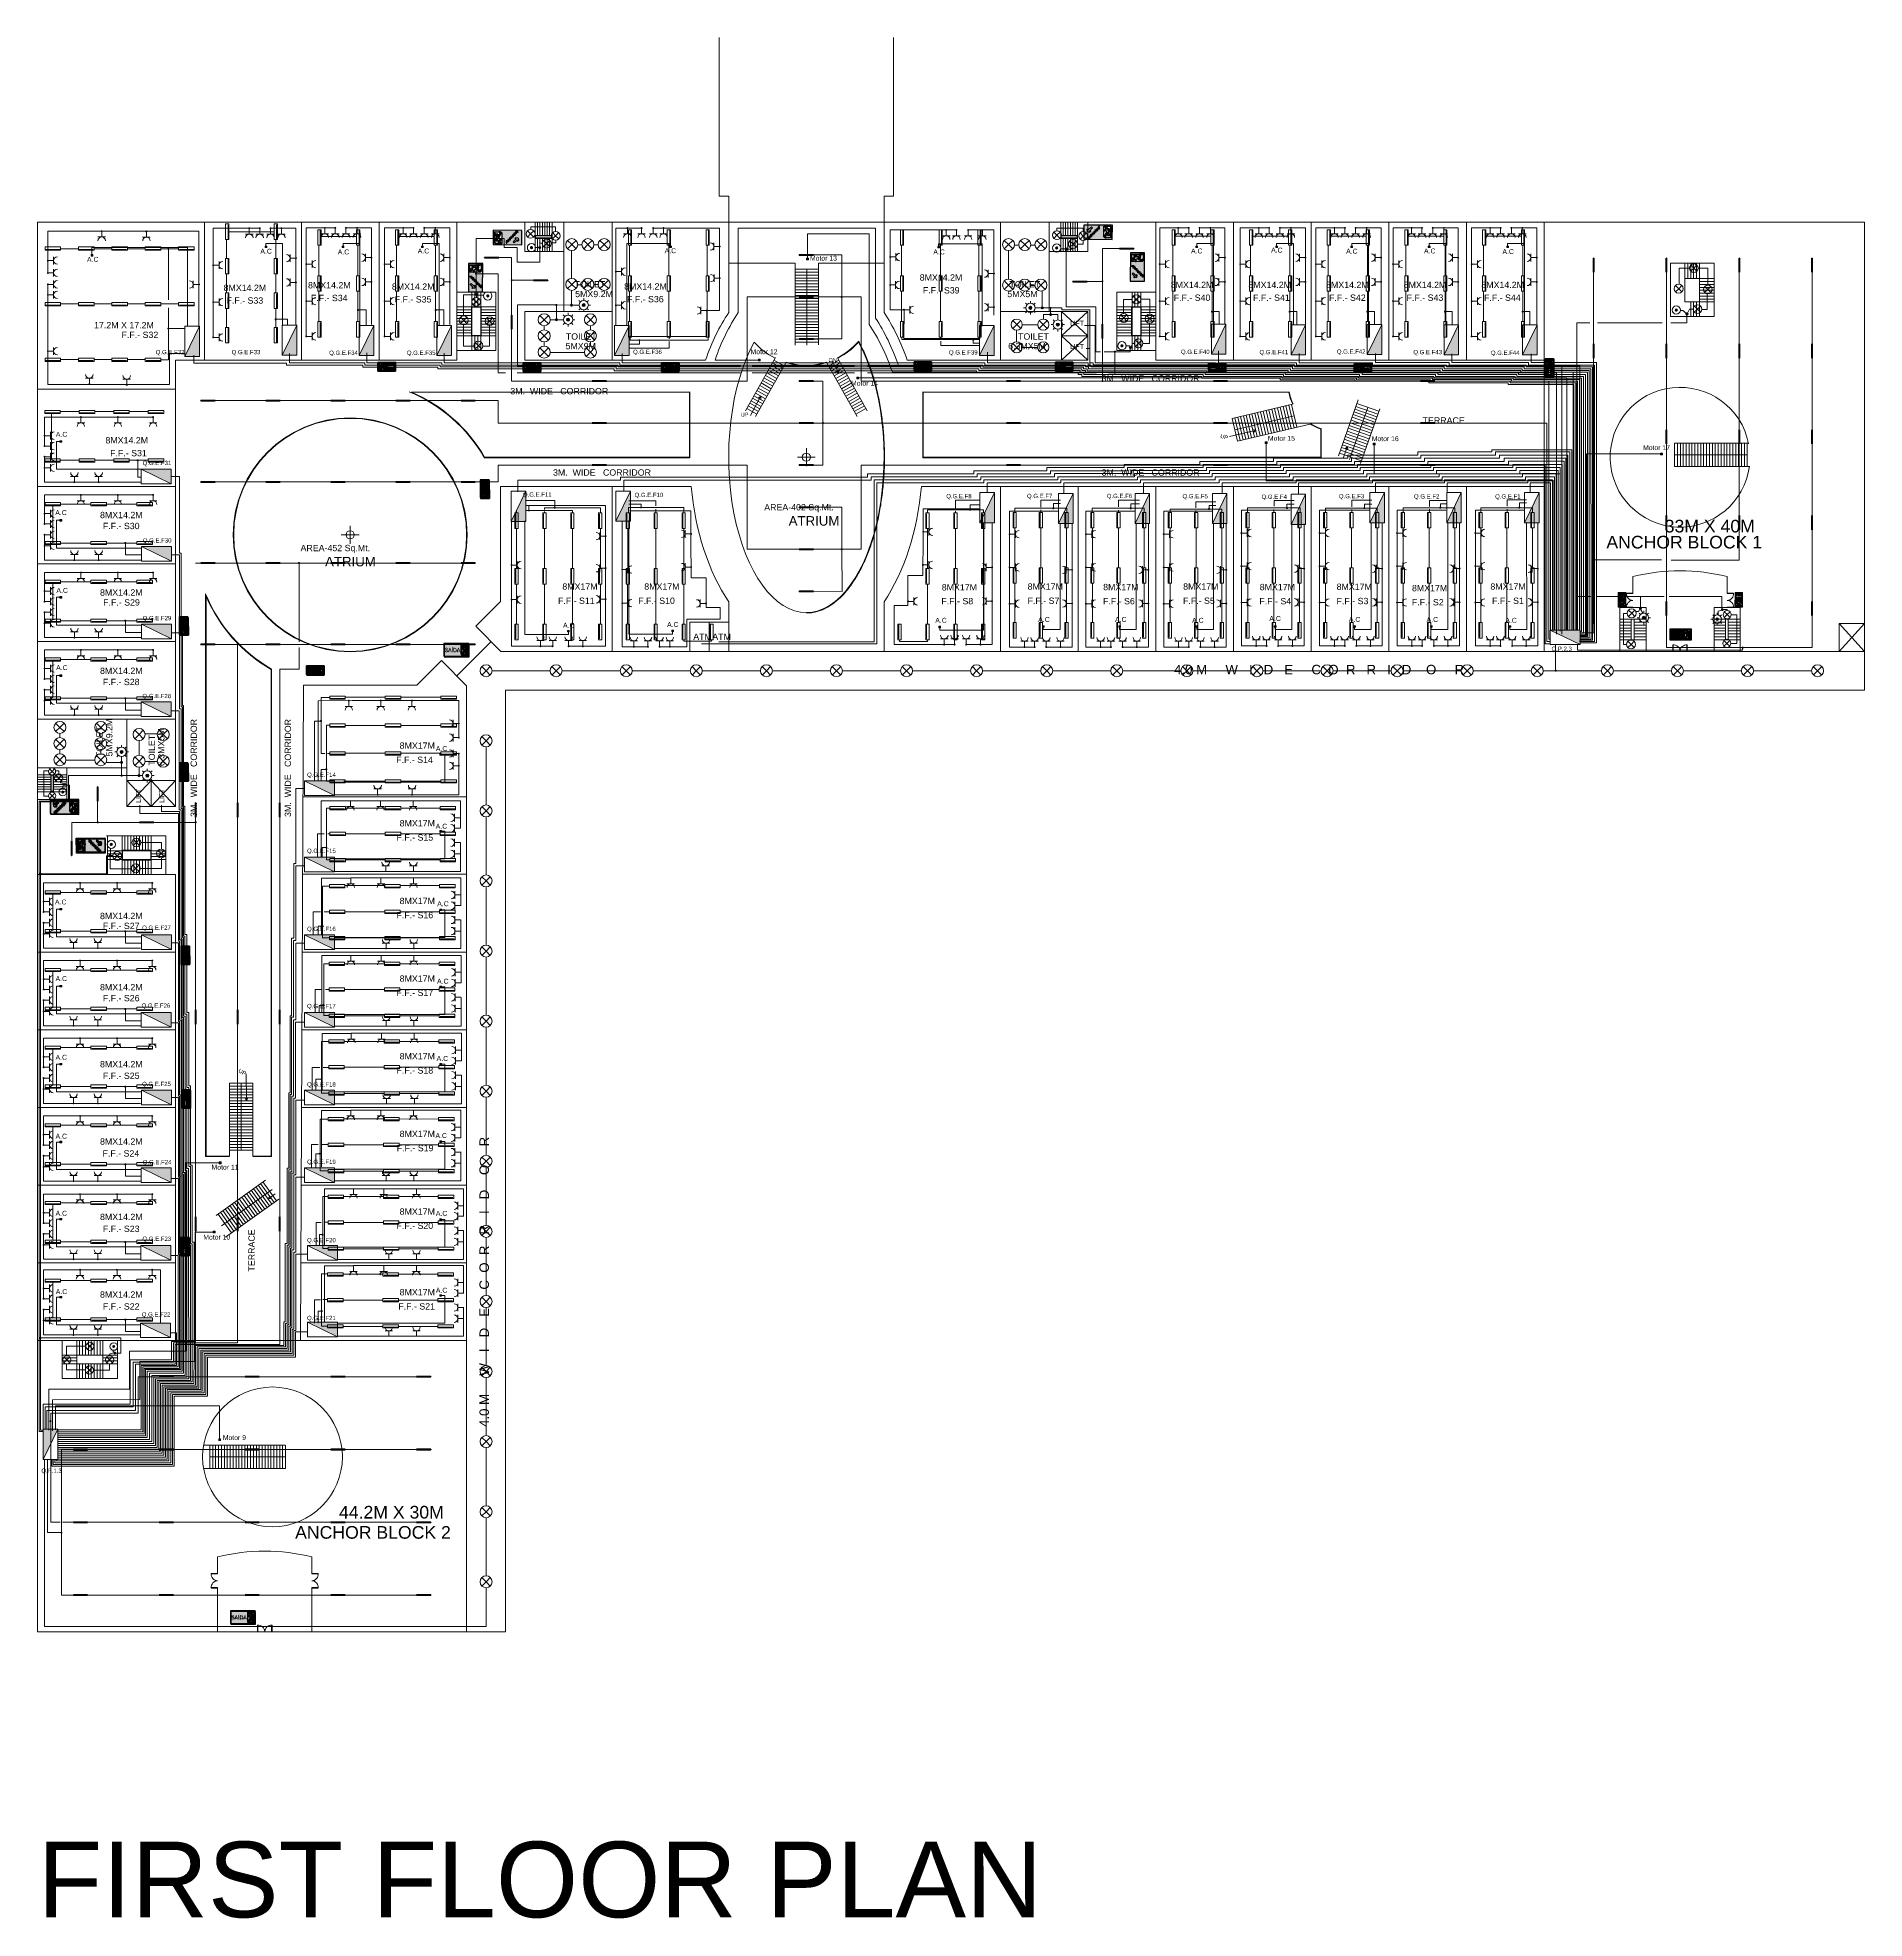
# Model space of a CAD drawing. Extents: x -17539 to 1421, y -3169 to 802964.
# Drawn here: x 319.7 to 507.9, y 236.6 to 430.4 of the extents above; entities that cross this region are included whole.
import ezdxf
from ezdxf.enums import TextEntityAlignment as Align

# ---------------------------------------------------------------- set-up
doc = ezdxf.new("R2010")
doc.units = 0
doc.header["$LTSCALE"] = 25
doc.header["$MEASUREMENT"] = 0
doc.linetypes.add('DASHED2', pattern=[0.375, 0.25, -0.125])
doc.layers.get('0').update_dxf_attribs({"lineweight": 9})
for name, color, linetype, lineweight in [('Iluminação', 10, 'Continuous', 9), ('Iluminação de Emergência', 6, 'Continuous', 9), ('Quadros', 50, 'Continuous', 9), ('www.cadblocksfree.com', 7, 'Continuous', 9)]:
    doc.layers.add(name, color=color, linetype=linetype, lineweight=lineweight)
doc.layers.add('Simbologia de Emergência', color=6, linetype='Continuous')
doc.layers.add('Tomadas', color=3, linetype='Continuous', lineweight=9, true_color=0x00f500)
doc.layers.get('Iluminação de Emergência').off()
doc.styles.add('AGORA COTA', font='arial.ttf')
doc.styles.add('ROMANS', font='arial.ttf')
doc.styles.get("Standard").update_dxf_attribs({"font": 'arial.ttf'})

msp = doc.modelspace()

# ---------------------------------------------------------------- texts
at = {"layer": 'Quadros', "char_height": 0.443, "width": 3.4662, "attachment_point": 1}
for s, insert in [('Q.G.E.F32', (331.89, 398.22)), ('Q.G.E.F33', (339.71, 398.22)), ('Q.G.E.F34', (349.76, 398.15)), ('Q.G.E.F35', (357.76, 398.15)), ('Q.G.E.F36', (381.07, 398.25)), ('Q.G.E.F39', (413.61, 398.19)), ('Q.G.E.F40', (437.51, 398.25)), ('Q.G.E.F41', (445.6, 398.22)), ('Q.G.E.F42', (453.57, 398.28)), ('Q.G.E.F43', (461.45, 398.22)), ('Q.G.E.F44', (469.44, 398.15)), ('Q.G.E.F31', (330.54, 386.8)), ('Q.G.E.F11', (369.72, 383.55)), ('Q.G.E.F10', (381.22, 383.51)), ('Q.G.E.F8', (413.33, 383.38)), ('Q.G.E.F7', (421.65, 383.4)), ('Q.G.E.F6', (429.87, 383.4)), ('Q.G.E.F5', (437.67, 383.38)), ('Q.G.E.F4', (445.82, 383.32)), ('Q.G.E.F3', (453.78, 383.38)), ('Q.G.E.F2', (461.52, 383.35)), ('Q.G.E.F1', (469.88, 383.35)), ('Q.G.E.F30', (330.56, 378.82)), ('Q.G.E.F29', (330.54, 370.82)), ('Q.P.2.3', (475.69, 367.65)), ('Q.G.E.F28', (330.52, 362.79)), ('Q.G.E.F14', (347.48, 354.68)), ('Q.G.E.F15', (347.48, 346.84)), ('Q.G.E.F27', (330.49, 338.92)), ('Q.G.E.F16', (347.48, 338.8)), ('Q.G.E.F26', (330.43, 330.89)), ('Q.G.E.F17', (347.48, 330.85)), ('Q.G.E.F25', (330.49, 322.82)), ('Q.G.E.F18', (347.48, 322.78)), ('Q.G.E.F24', (330.55, 314.77)), ('Q.G.E.F19', (347.48, 314.8)), ('Q.G.E.F23', (330.52, 306.87)), ('Q.G.E.F20', (347.48, 306.73)), ('Q.G.E.F22', (330.45, 299.08)), ('Q.G.E.F21', (347.48, 298.71)), ('Q.P.1.3', (320.11, 282.98))]:
    msp.add_mtext(s, dxfattribs=dict(at, insert=insert))
at = {"layer": 'Tomadas', "char_height": 0.508, "width": 1.0558, "attachment_point": 1}
for insert in [(324.81, 407.81), (342.67, 408.65), (350.64, 408.57), (358.88, 408.67), (384.32, 408.7), (412, 408.57), (438.55, 408.67), (446.8, 408.76), (454.53, 408.65), (462.55, 408.67), (470.63, 408.61), (321.6, 389.78), (321.54, 381.72), (321.66, 373.7), (373.85, 370.11), (384.57, 370.19), (412.2, 370.62), (422.81, 370.71), (430.72, 370.71), (438.66, 370.62), (446.62, 370.81), (454.81, 370.71), (462.82, 370.71), (470.93, 370.62), (321.63, 365.75), (360.75, 357.41), (360.73, 349.41), (321.51, 341.6), (360.89, 341.42), (321.57, 333.71), (360.87, 333.44), (321.57, 325.6), (360.83, 325.48), (321.57, 317.47), (360.71, 317.54), (321.57, 309.53), (360.75, 309.52), (321.59, 301.46), (360.75, 301.6)]:
    msp.add_mtext('A.C', dxfattribs=dict(at, insert=insert))
at = {"layer": 'Tomadas', "char_height": 0.5045, "attachment_point": 1}
for s, width, insert in [('\\pxt0;Motor 13', 3.0453, (399.29, 407.93)), ('\\pxt0;Motor 12', 2.7862, (393.17, 398.29)), ('\\pxt0;Motor 14', 2.7898, (403.52, 395.05)), ('\\pxt0;Motor 15', 2.9125, (446.47, 389.37)), ('\\pxt0;Motor 16', 2.9336, (457.17, 389.33)), ('\\pxt0;Motor 17', 2.9336, (485.12, 388.41)), ('\\pxt0;Motor 11', 2.8789, (337.64, 314.28)), ('\\pxt0;Motor 10', 3.0351, (336.79, 307.07)), ('\\pxt0;Motor 9', 2.4, (338.8, 286.42))]:
    msp.add_mtext_dynamic_manual_height_columns(s, width=width, gutter_width=2.52, heights=[0.433], dxfattribs=dict(at, insert=insert))
at = {"layer": 'www.cadblocksfree.com', "style": 'ROMANS'}
for s, height, p in [('8MX14.2M', 0.65, (347.58, 405.21)), ('8MX14.2M', 0.65, (356.22, 405.07)), ('TOILET', 0.65, (375.03, 405.31)), ('8MX14.2M', 0.65, (380.15, 405.09)), ('8MX14.2M', 0.65, (410.6, 406.01)), ('TOILET', 0.65, (419.84, 405.31)), ('TOILET', 0.65, (419.84, 405.31)), ('8MX14.2M', 0.65, (436.46, 405.25)), ('8MX14.2M', 0.65, (444.46, 405.25)), ('8MX14.2M', 0.65, (452.46, 405.25)), ('8MX14.2M', 0.65, (460.46, 405.25)), ('8MX14.2M', 0.65, (468.46, 405.25)), ('8MX14.2M', 0.65, (338.88, 404.95)), ('F.F.- S33', 0.65, (339.18, 403.64)), ('F.F.- S34', 0.65, (347.87, 403.9)), ('F.F.- S35', 0.65, (356.51, 403.76)), ('5MX9.2M', 0.65, (375.1, 404.31)), ('F.F.- S36', 0.65, (380.44, 403.78)), ('F.F.- S39', 0.65, (410.92, 404.69)), ('5MX5M', 0.65, (419.62, 404.31)), ('5MX5M', 0.65, (419.62, 404.31)), ('F.F.- S40', 0.65, (436.76, 403.93)), ('F.F.- S41', 0.65, (444.94, 403.93)), ('F.F.- S42', 0.65, (452.76, 403.93)), ('F.F.- S43', 0.65, (460.76, 403.93)), ('F.F.- S44', 0.65, (468.73, 403.93)), ('17.2M X 17.2M', 0.65, (325.54, 401.1)), ('F.F.- S32', 0.65, (328.37, 400.1)), ('TOILET', 0.65, (374.14, 399.93)), ('TOILET', 0.65, (420.73, 399.93)), ('TOILET', 0.65, (420.73, 399.93)), ('5MX9M', 0.65, (374.11, 398.95)), ('6.3MX5M', 0.65, (419.71, 398.95)), ('6.3MX5M', 0.65, (419.71, 398.95)), ('3M.  WIDE   CORRIDOR', 0.65, (429.34, 395.62)), ('3M.  WIDE   CORRIDOR', 0.65, (368.42, 394.3)), ('TERRACE', 0.65, (462.41, 391.28)), ('8MX14.2M', 0.65, (326.71, 389.24)), ('F.F.- S31', 0.65, (327.19, 387.92)), ('3M.  WIDE   CORRIDOR', 0.65, (372.82, 385.92)), ('3M.  WIDE   CORRIDOR', 0.65, (429.34, 385.92)), ('AREA-402 Sq.Mt.', 0.65, (394.58, 382.34)), ('8MX14.2M', 0.65, (326.15, 381.54)), ('F.F.- S30', 0.65, (326.44, 380.41)), ('ATRIUM', 0.975, (397.1, 381.1)), ('33M X 40M', 1.3, (487.35, 380.72)), ('AREA-452 Sq.Mt.', 0.65, (346.81, 378.14)), ('ANCHOR BLOCK 1', 1.3, (481.34, 379.07)), ('ATRIUM', 0.975, (349.34, 376.9)), ('8MX17M', 0.65, (373.78, 374.17)), ('8MX17M', 0.65, (382.22, 374.17)), ('8MX17M', 0.65, (412.87, 374.09)), ('8MX17M', 0.65, (421.72, 374.17)), ('8MX17M', 0.65, (429.5, 374.12)), ('8MX17M', 0.65, (437.74, 374.17)), ('8MX17M', 0.65, (445.63, 374.12)), ('8MX17M', 0.65, (453.55, 374.15)), ('8MX17M', 0.65, (461.31, 374.01)), ('8MX17M', 0.65, (469.39, 374.17)), ('8MX14.2M', 0.65, (326.15, 373.56)), ('F.F.- S29', 0.65, (326.47, 372.54)), ('F.F.- S11', 0.65, (373.33, 372.71)), ('F.F.- S10', 0.65, (381.59, 372.71)), ('F.F.- S8', 0.65, (412.83, 372.67)), ('F.F.- S7', 0.65, (421.71, 372.71)), ('F.F.- S6', 0.65, (429.48, 372.66)), ('F.F.- S5', 0.65, (437.72, 372.71)), ('F.F.- S4', 0.65, (445.59, 372.66)), ('F.F.- S3', 0.65, (453.54, 372.68)), ('F.F.- S2', 0.65, (461.3, 372.55)), ('F.F.- S1', 0.65, (469.56, 372.71)), ('ATM', 0.65, (387.27, 369)), ('ATM', 0.65, (389.23, 369)), ('8MX14.2M', 0.65, (326.15, 365.49)), ('F.F.- S28', 0.65, (326.44, 364.34)), ('4.0 M     W   I   D   E     C  O  R   R   I   D    O     R', 0.975, (436.8, 365.78)), ('8MX17M', 0.65, (357.02, 357.78)), ('F.F.- S14', 0.65, (356.66, 356.32)), ('8MX17M', 0.65, (357.02, 349.78)), ('F.F.- S15', 0.65, (356.69, 348.32)), ('8MX17M', 0.65, (357.02, 341.78)), ('8MX14.2M', 0.65, (326.15, 340.23)), ('F.F.- S27', 0.65, (326.44, 339.21)), ('F.F.- S16', 0.65, (356.69, 340.32)), ('8MX17M', 0.65, (357.02, 333.78)), ('8MX14.2M', 0.65, (326.15, 332.89)), ('F.F.- S26', 0.65, (326.44, 331.77)), ('F.F.- S17', 0.65, (356.69, 332.32)), ('8MX17M', 0.65, (357.02, 325.78)), ('8MX14.2M', 0.65, (326.15, 324.96)), ('F.F.- S25', 0.65, (326.44, 323.77)), ('F.F.- S18', 0.65, (356.69, 324.32)), ('8MX17M', 0.65, (357.02, 317.78)), ('8MX14.2M', 0.65, (326.15, 317)), ('F.F.- S19', 0.65, (356.72, 316.32)), ('F.F.- S24', 0.65, (326.41, 315.77)), ('8MX14.2M', 0.65, (326.15, 309.23)), ('F.F.- S20', 0.65, (356.69, 308.32)), ('8MX17M', 0.65, (357.02, 309.78)), ('F.F.- S23', 0.65, (326.44, 308)), ('8MX14.2M', 0.65, (326.15, 301.23)), ('8MX17M', 0.65, (357.02, 301.47)), ('F.F.- S22', 0.65, (326.44, 300)), ('F.F.- S21', 0.65, (356.88, 300.01)), ('44.2M X 30M', 1.3, (350.77, 279.13)), ('ANCHOR BLOCK 2', 1.3, (346.25, 277.05)), ('FIRST FLOOR PLAN', 7.8, (319.72, 244.54))]:
    msp.add_text(s, height=height, dxfattribs=at).set_placement(p, align=Align.TOP_LEFT)
for s, height, rotation, p in [('DN', 0.409, 358.5774, (401.23, 397.4)), ('UP', 0.409, 0.3851, (392.16, 391.76)), ('UP', 0.409, 343.9365, (441.64, 389.58)), ('TOILET', 0.65, 90, (325.78, 356.28)), ('5MX9.2M', 0.65, 90, (326.78, 356.35)), ('TOILET', 0.65, 90, (331.16, 355.39)), ('6.3MX5M', 0.65, 90, (332.14, 355.35)), ('3M.  WIDE   CORRIDOR', 0.65, 90, (335.48, 350.11)), ('3M.  WIDE   CORRIDOR', 0.65, 90, (345.18, 350.11)), ('UP', 0.409, 333.0111, (340.55, 324.19)), ('4.0 M     W   I   D   E     C  O  R   R   I   D    O     R', 0.975, 90, (365.24, 287.26)), ('TERRACE', 0.65, 90, (341.44, 303.28))]:
    msp.add_text(s, height=height, rotation=rotation, dxfattribs=at).set_placement(p, align=Align.TOP_LEFT)
at = {"layer": 'www.cadblocksfree.com', "char_height": 0.5, "width": 3710.8501, "attachment_point": 3, "style": 'ROMANS'}
for insert in [(427.52, 401.23), (427.52, 401.23), (427.52, 398.83), (427.52, 398.83)]:
    msp.add_mtext('LIFT', dxfattribs=dict(at, insert=insert))
at = {"layer": 'www.cadblocksfree.com', "char_height": 0.5, "width": 3710.8501, "attachment_point": 1, "rotation": 90, "style": 'ROMANS'}
for insert in [(329.86, 351.57), (332.26, 351.57)]:
    msp.add_mtext('LIFT', dxfattribs=dict(at, insert=insert))

# ---------------------------------------------------------------- blocks, each defined once
blk = doc.blocks.new('emergencia saida')
at = {"layer": 'Simbologia de Emergência'}
h = blk.add_hatch(color=98, dxfattribs=at)
h.paths.add_polyline_path([(-0.1, 0.17), (-0.1, 1.06), (-1.87, 1.06), (-1.87, 0.17)])
h.paths.add_polyline_path([(-0.64, 0.32), (-0.64, 0.99), (-0.19, 0.99), (-0.19, 0.49), (-0.18, 0.49), (-0.14, 0.41), (-0.19, 0.41), (-0.19, 0.32), (-0.13, 0.26), (-0.57, 0.26)], flags=16)
h.paths.add_polyline_path([(-0.55, 0.91, -1), (-0.43, 0.91, -1)], flags=0)
h.paths.add_polyline_path([(-0.58, 0.32), (-0.51, 0.32), (-0.48, 0.26), (-0.55, 0.26)], flags=0)
h.paths.add_polyline_path([(-0.47, 0.6, 0.215507), (-0.47, 0.66), (-0.51, 0.75), (-0.57, 0.7), (-0.64, 0.7), (-0.64, 0.75), (-0.58, 0.75), (-0.5, 0.82, -0.204141), (-0.48, 0.83), (-0.3, 0.83, -0.263654), (-0.28, 0.81), (-0.23, 0.72, -1), (-0.27, 0.7), (-0.32, 0.78), (-0.38, 0.78), (-0.32, 0.64, -0.095479), (-0.32, 0.62), (-0.32, 0.48), (-0.19, 0.48), (-0.14, 0.41), (-0.37, 0.41, -0.414214), (-0.39, 0.43), (-0.39, 0.6, 0.740976), (-0.4, 0.6), (-0.53, 0.33), (-0.6, 0.33)], flags=0)
for p, q in [((-1.87, 0.17), (-0.1, 0.17)), ((-0.19, 0.99), (-0.64, 0.99)), ((-0.58, 0.75), (-0.64, 0.75)), ((-0.57, 0.7), (-0.64, 0.7)), ((-0.64, 0.32), (-0.57, 0.26)), ((-0.47, 0.6), (-0.6, 0.33)), ((-0.6, 0.33), (-0.53, 0.33)), ((-0.5, 0.82), (-0.58, 0.75)), ((-0.55, 0.26), (-0.58, 0.32)), ((-0.58, 0.32), (-0.51, 0.32)), ((-0.51, 0.75), (-0.57, 0.7)), ((-0.4, 0.6), (-0.53, 0.33)), ((-0.51, 0.75), (-0.47, 0.66)), ((-0.48, 0.26), (-0.51, 0.32)), ((-0.48, 0.83), (-0.3, 0.83)), ((-0.39, 0.6), (-0.39, 0.43)), ((-0.32, 0.78), (-0.38, 0.78)), ((-0.38, 0.78), (-0.32, 0.64)), ((-0.37, 0.41), (-0.14, 0.41)), ((-0.27, 0.7), (-0.32, 0.78)), ((-0.32, 0.62), (-0.32, 0.48)), ((-0.32, 0.48), (-0.19, 0.48)), ((-0.28, 0.81), (-0.23, 0.72)), ((-0.19, 0.49), (-0.19, 0.99)), ((-0.19, 0.49), (-0.18, 0.49)), ((-0.19, 0.48), (-0.14, 0.41)), ((-0.19, 0.32), (-0.19, 0.41)), ((-0.19, 0.41), (-0.14, 0.41)), ((-0.19, 0.32), (-0.13, 0.26)), ((-0.18, 0.49), (-0.14, 0.41)), ((-0.1, 0.17), (-0.1, 1.06))]:
    blk.add_line(p, q, dxfattribs=at)
at = {"layer": 'Simbologia de Emergência', "color": 7, "true_color": 0xffffff}
for points in [[(-0.1, 1.06), (-1.87, 1.06), (-1.87, 0.17), (-0.1, 0.17), (-0.1, 1.06)], [(-0.64, 0.32), (-0.64, 0.99), (-0.19, 0.99), (-0.19, 0.49), (-0.18, 0.49), (-0.14, 0.41), (-0.19, 0.41), (-0.19, 0.32), (-0.13, 0.26), (-0.57, 0.26), (-0.64, 0.32)], [(-0.51, 0.32), (-0.58, 0.32), (-0.55, 0.26), (-0.48, 0.26), (-0.51, 0.32)]]:
    blk.add_lwpolyline(points, close=True, dxfattribs=at)
for points in [[(-0.4, 0.6, -0.740976), (-0.39, 0.6), (-0.39, 0.43, 0.414214), (-0.37, 0.41), (-0.14, 0.41), (-0.19, 0.48), (-0.32, 0.48), (-0.32, 0.62, 0.095479), (-0.32, 0.64), (-0.38, 0.78), (-0.32, 0.78), (-0.27, 0.7, 1), (-0.23, 0.72), (-0.28, 0.81, 0.263654), (-0.3, 0.83), (-0.48, 0.83, 0.148058), (-0.5, 0.82), (-0.58, 0.75), (-0.64, 0.75), (-0.64, 0.7), (-0.57, 0.7), (-0.51, 0.75), (-0.47, 0.66, -0.215507), (-0.47, 0.6), (-0.6, 0.33), (-0.53, 0.33), (-0.4, 0.6, -0.740976)], [(-0.55, 0.91, -1), (-0.43, 0.91, -1), (-0.55, 0.91, -1)]]:
    blk.add_lwpolyline(points, format="xyb", close=True, dxfattribs=at)
at = {"layer": 'Simbologia de Emergência'}
blk.add_lwpolyline([(-0.4, 0.6, -0.038289), (-0.4, 0.6), (-0.4, 0.6, -0.038289)], format="xyb", close=True, dxfattribs=at)
blk.add_circle((-0.49, 0.91), 0.0631, dxfattribs=at)
for centre, radius, start, end in [((-0.48, 0.8), 0.029, 89.9965, 123.6843), ((-0.54, 0.63), 0.071, 334.7085, 23.3555), ((-0.4, 0.6), 0.00762, 12.9437, 159.094), ((-0.37, 0.43), 0.0222, 179.9965, 269.9965), ((-0.39, 0.62), 0.071, 359.9965, 21.8123), ((-0.3, 0.8), 0.029, 30.9159, 89.9965), ((-0.25, 0.71), 0.0234, 210.9159, 30.9159)]:
    blk.add_arc(centre, radius, start, end, dxfattribs=at)
at = {"layer": 'Simbologia de Emergência', "color": 0, "style": 'AGORA COTA'}
blk.add_text('SAÍDA', height=0.266, rotation=359.9965, dxfattribs=at).set_placement((-1.27, 0.49), align=Align.CENTER)
blk = doc.blocks.new('emergencia seta')
at = {"layer": 'Simbologia de Emergência'}
h = blk.add_hatch(color=98, dxfattribs=at)
h.paths.add_polyline_path([(1, 0.3), (0.09, 0.3), (-0.81, 0.29), (-0.81, -0.61), (1, -0.61)])
h.paths.add_polyline_path([(-0.13, -0.46), (-0.2, -0.52), (-0.65, -0.52), (-0.58, -0.46), (-0.59, -0.37), (-0.64, -0.37), (-0.59, -0.29), (-0.59, -0.29), (-0.59, 0.22), (-0.13, 0.23)], flags=16)
h.paths.add_polyline_path([(-0.37, -0.17, 0.038289), (-0.37, -0.17)], flags=0)
h.paths.add_polyline_path([(0.19, -0.25), (0.19, -0.07), (0.71, -0.07), (0.6, 0.07), (0.73, 0.07), (0.91, -0.16), (0.73, -0.38), (0.6, -0.38), (0.71, -0.25)], flags=16)
h.paths.add_polyline_path([(-0.35, 0.14, -1), (-0.22, 0.14, -1)], flags=0)
h.paths.add_polyline_path([(-0.19, -0.46), (-0.26, -0.46), (-0.29, -0.52), (-0.22, -0.52)], flags=16)
h.paths.add_polyline_path([(-0.3, -0.17, -0.215507), (-0.3, -0.11), (-0.26, -0.02), (-0.2, -0.07), (-0.13, -0.07), (-0.13, -0.02), (-0.19, -0.02), (-0.28, 0.05, 0.148058), (-0.29, 0.06), (-0.47, 0.06, 0.263654), (-0.5, 0.04), (-0.55, -0.05, 1), (-0.51, -0.07), (-0.46, 0.01), (-0.4, 0.01), (-0.45, -0.13, 0.095479), (-0.46, -0.15), (-0.46, -0.29), (-0.59, -0.29), (-0.64, -0.37), (-0.41, -0.37, 0.414214), (-0.39, -0.34), (-0.39, -0.17, -0.740976), (-0.37, -0.17), (-0.24, -0.45), (-0.17, -0.45)], flags=0)
for p, q in [((-0.81, 0.29), (1, 0.3)), ((-0.81, -0.61), (-0.81, 0.29)), ((1, 0.3), (1, -0.61)), ((1, 0.3), (1, 0.3)), ((1, 0.3), (1, -0.61)), ((1, 0.3), (1, 0.3))]:
    blk.add_line(p, q, dxfattribs=at)
at = {"layer": 'Simbologia de Emergência', "color": 7, "linetype": 'ByBlock', "lineweight": -2, "true_color": 0xffffff}
for p, q in [((1, 0.3), (-0.81, 0.29)), ((-0.81, 0.29), (-0.81, -0.61)), ((-0.59, 0.22), (-0.13, 0.23)), ((-0.59, 0.22), (-0.13, 0.23)), ((-0.59, 0.22), (-0.13, 0.23)), ((-0.59, -0.29), (-0.59, 0.22)), ((-0.59, -0.29), (-0.59, 0.22)), ((-0.59, -0.29), (-0.59, 0.22)), ((-0.5, 0.04), (-0.55, -0.05)), ((-0.5, 0.04), (-0.55, -0.05)), ((-0.5, 0.04), (-0.55, -0.05)), ((-0.51, -0.07), (-0.46, 0.01)), ((-0.51, -0.07), (-0.46, 0.01)), ((-0.51, -0.07), (-0.46, 0.01)), ((-0.29, 0.06), (-0.47, 0.06)), ((-0.29, 0.06), (-0.47, 0.06)), ((-0.29, 0.06), (-0.47, 0.06)), ((-0.46, 0.01), (-0.4, 0.01)), ((-0.46, 0.01), (-0.4, 0.01)), ((-0.46, 0.01), (-0.4, 0.01)), ((-0.4, 0.01), (-0.45, -0.13)), ((-0.4, 0.01), (-0.45, -0.13)), ((-0.4, 0.01), (-0.45, -0.13)), ((-0.35, 0.14), (-0.35, 0.14)), ((-0.28, 0.05), (-0.19, -0.02)), ((-0.28, 0.05), (-0.19, -0.02)), ((-0.19, -0.02), (-0.28, 0.05)), ((-0.13, 0.23), (-0.13, -0.46)), ((0.71, -0.07), (0.6, 0.07)), ((0.73, 0.07), (0.6, 0.07)), ((0.91, -0.16), (0.73, 0.07)), ((1, -0.61), (1, 0.3)), ((1, -0.61), (1, 0.3)), ((-0.81, -0.61), (1, -0.61)), ((-0.58, -0.46), (-0.65, -0.52)), ((-0.58, -0.46), (-0.65, -0.52)), ((-0.65, -0.52), (-0.58, -0.46)), ((-0.2, -0.52), (-0.65, -0.52)), ((-0.59, -0.29), (-0.64, -0.37)), ((-0.59, -0.29), (-0.64, -0.37)), ((-0.59, -0.29), (-0.64, -0.37)), ((-0.59, -0.29), (-0.64, -0.37)), ((-0.64, -0.37), (-0.59, -0.29)), ((-0.59, -0.29), (-0.64, -0.37)), ((-0.41, -0.37), (-0.64, -0.37)), ((-0.59, -0.37), (-0.64, -0.37)), ((-0.41, -0.37), (-0.64, -0.37)), ((-0.59, -0.37), (-0.64, -0.37)), ((-0.59, -0.37), (-0.64, -0.37)), ((-0.64, -0.37), (-0.41, -0.37)), ((-0.46, -0.29), (-0.59, -0.29)), ((-0.59, -0.29), (-0.59, -0.29)), ((-0.46, -0.29), (-0.59, -0.29)), ((-0.59, -0.29), (-0.59, -0.29)), ((-0.59, -0.29), (-0.59, -0.29)), ((-0.46, -0.29), (-0.59, -0.29)), ((-0.58, -0.46), (-0.59, -0.37)), ((-0.58, -0.46), (-0.59, -0.37)), ((-0.58, -0.46), (-0.59, -0.37)), ((-0.46, -0.15), (-0.46, -0.29)), ((-0.46, -0.15), (-0.46, -0.29)), ((-0.46, -0.15), (-0.46, -0.29)), ((-0.39, -0.17), (-0.39, -0.34)), ((-0.39, -0.17), (-0.39, -0.34)), ((-0.39, -0.34), (-0.39, -0.17)), ((-0.37, -0.17), (-0.24, -0.45)), ((-0.37, -0.17), (-0.24, -0.45)), ((-0.37, -0.17), (-0.37, -0.17)), ((-0.37, -0.17), (-0.37, -0.17)), ((-0.37, -0.17), (-0.24, -0.45)), ((-0.26, -0.02), (-0.3, -0.11)), ((-0.26, -0.02), (-0.3, -0.11)), ((-0.3, -0.11), (-0.26, -0.02)), ((-0.3, -0.17), (-0.17, -0.45)), ((-0.3, -0.17), (-0.17, -0.45)), ((-0.17, -0.45), (-0.3, -0.17)), ((-0.29, -0.52), (-0.26, -0.46)), ((-0.29, -0.52), (-0.26, -0.46)), ((-0.26, -0.46), (-0.29, -0.52)), ((-0.29, -0.52), (-0.22, -0.52)), ((-0.26, -0.02), (-0.2, -0.07)), ((-0.26, -0.02), (-0.2, -0.07)), ((-0.26, -0.02), (-0.2, -0.07)), ((-0.26, -0.02), (-0.26, -0.02)), ((-0.19, -0.46), (-0.26, -0.46)), ((-0.19, -0.46), (-0.26, -0.46)), ((-0.19, -0.46), (-0.26, -0.46)), ((-0.17, -0.45), (-0.24, -0.45)), ((-0.17, -0.45), (-0.24, -0.45)), ((-0.24, -0.45), (-0.17, -0.45)), ((-0.22, -0.52), (-0.19, -0.46)), ((-0.22, -0.52), (-0.19, -0.46)), ((-0.22, -0.52), (-0.19, -0.46)), ((-0.2, -0.07), (-0.13, -0.07)), ((-0.2, -0.07), (-0.13, -0.07)), ((-0.2, -0.07), (-0.13, -0.07)), ((-0.13, -0.46), (-0.2, -0.52)), ((-0.13, -0.46), (-0.2, -0.52)), ((-0.13, -0.46), (-0.2, -0.52)), ((-0.19, -0.02), (-0.13, -0.02)), ((-0.19, -0.02), (-0.13, -0.02)), ((-0.13, -0.02), (-0.19, -0.02)), ((-0.19, -0.46), (-0.19, -0.46)), ((-0.13, -0.07), (-0.13, -0.02)), ((-0.13, -0.46), (-0.13, -0.46)), ((0.71, -0.07), (0.19, -0.07)), ((0.19, -0.07), (0.19, -0.25)), ((0.71, -0.25), (0.19, -0.25)), ((0.71, -0.25), (0.6, -0.38)), ((0.73, -0.38), (0.6, -0.38)), ((0.91, -0.16), (0.73, -0.38))]:
    blk.add_line(p, q, dxfattribs=at)
blk.add_circle((-0.28, 0.14), 0.0645, dxfattribs=at)
blk.add_circle((-0.28, 0.14), 0.0645, dxfattribs=at)
for centre, radius, start, end in [((-0.47, 0.03), 0.0296, 90.1318, 149.2124), ((-0.47, 0.03), 0.0296, 90.1318, 149.2123), ((-0.47, 0.03), 0.0296, 90.1318, 149.2123), ((-0.28, 0.14), 0.0645, 0.1318, 180.1318), ((-0.28, 0.14), 0.0645, 180.1318, 0.1318), ((-0.29, 0.03), 0.0296, 56.444, 90.1318), ((-0.29, 0.03), 0.0296, 56.4442, 90.1318), ((-0.29, 0.03), 0.0296, 56.4442, 90.1318), ((-0.53, -0.06), 0.024, 149.2124, 329.2124), ((-0.53, -0.06), 0.024, 149.2123, 329.2123), ((-0.53, -0.06), 0.024, 149.2123, 329.2123), ((-0.39, -0.15), 0.0726, 158.3161, 180.1318), ((-0.39, -0.15), 0.0726, 158.3158, 180.1318), ((-0.39, -0.15), 0.0726, 158.3158, 180.1318), ((-0.41, -0.34), 0.0227, 270.1318, 0.1318), ((-0.41, -0.34), 0.0227, 270.1318, 0.1318), ((-0.41, -0.34), 0.0227, 270.1318, 0.1318), ((-0.38, -0.17), 0.00779, 21.0343, 167.1846), ((-0.38, -0.17), 0.00779, 21.0343, 167.1846), ((-0.38, -0.17), 0.00779, 21.0343, 167.1846), ((-0.38, -0.17), 0.00779, 21.0343, 29.8052), ((-0.23, -0.14), 0.0726, 156.7728, 205.4198), ((-0.23, -0.14), 0.0726, 156.7731, 205.4198), ((-0.23, -0.14), 0.0726, 156.7731, 205.4198)]:
    blk.add_arc(centre, radius, start, end, dxfattribs=at)
blk = doc.blocks.new('Emergencia escadas')
at = {"layer": 'Simbologia de Emergência'}
h = blk.add_hatch(color=98, dxfattribs=at)
h.paths.add_polyline_path([(0.85, -0.4), (0.85, 0.45), (-0.86, 0.44), (-0.85, -0.41)])
h.paths.add_polyline_path([(-0.34, -0.26), (-0.4, -0.32), (-0.82, -0.32), (-0.76, -0.26), (-0.76, -0.18), (-0.82, -0.18), (-0.77, -0.11), (-0.76, -0.11), (-0.76, 0.38), (-0.34, 0.38)], flags=16)
h.paths.add_polyline_path([(-0.54, 0.3, -1), (-0.42, 0.3, -1)], flags=0)
h.paths.add_polyline_path([(-0.39, -0.26), (-0.42, -0.32), (-0.49, -0.32), (-0.46, -0.26)], flags=0)
h.paths.add_polyline_path([(-0.37, -0.25), (-0.44, -0.25), (-0.56, 0.01, 0.863739), (-0.58, 0), (-0.57, -0.16, -0.414214), (-0.6, -0.18), (-0.81, -0.18), (-0.77, -0.11), (-0.64, -0.11), (-0.64, 0.02, -0.095479), (-0.64, 0.05), (-0.59, 0.18), (-0.65, 0.18), (-0.69, 0.1, -1), (-0.73, 0.12), (-0.68, 0.21, -0.263654), (-0.66, 0.22), (-0.48, 0.22), (-0.39, 0.15), (-0.34, 0.15), (-0.34, 0.1), (-0.4, 0.1), (-0.46, 0.15), (-0.5, 0.06, 0.215507), (-0.49, 0.01)], flags=0)
for p, q in [((-0.85, -0.41), (-0.86, 0.44)), ((-0.76, -0.11), (-0.76, 0.38)), ((-0.76, 0.38), (-0.34, 0.38)), ((-0.68, 0.21), (-0.73, 0.12)), ((-0.69, 0.1), (-0.65, 0.18)), ((-0.49, 0.22), (-0.66, 0.22)), ((-0.65, 0.18), (-0.59, 0.18)), ((-0.59, 0.18), (-0.64, 0.05)), ((-0.64, 0.02), (-0.64, -0.11)), ((-0.58, 0), (-0.57, -0.16)), ((-0.56, 0), (-0.44, -0.25)), ((-0.46, 0.15), (-0.5, 0.06)), ((-0.49, 0.01), (-0.37, -0.25)), ((-0.47, 0.22), (-0.39, 0.15)), ((-0.46, 0.15), (-0.4, 0.1)), ((-0.4, 0.1), (-0.34, 0.1)), ((-0.39, 0.15), (-0.34, 0.15)), ((0.85, -0.4), (-0.85, -0.41)), ((-0.77, -0.11), (-0.82, -0.18)), ((-0.76, -0.18), (-0.82, -0.18)), ((-0.76, -0.26), (-0.82, -0.32)), ((-0.77, -0.11), (-0.81, -0.18)), ((-0.6, -0.18), (-0.81, -0.18)), ((-0.64, -0.11), (-0.77, -0.11)), ((-0.76, -0.11), (-0.77, -0.11)), ((-0.76, -0.26), (-0.76, -0.18)), ((-0.49, -0.32), (-0.46, -0.26)), ((-0.39, -0.26), (-0.46, -0.26)), ((-0.37, -0.25), (-0.44, -0.25)), ((-0.42, -0.32), (-0.39, -0.26)), ((-0.34, -0.26), (-0.4, -0.32))]:
    blk.add_line(p, q, dxfattribs=at)
at = {"layer": 'Simbologia de Emergência', "color": 7, "true_color": 0xffffff}
for p, q in [((-0.08, 0.22), (-0.08, 0.36)), ((-0.08, 0.36), (-0.03, 0.36)), ((0.01, 0.22), (-0.08, 0.22)), ((-0.03, 0.27), (-0.03, 0.36)), ((0.06, 0.27), (-0.03, 0.27)), ((0.01, 0.13), (0.01, 0.22)), ((0.11, 0.13), (0.01, 0.13)), ((0.06, 0.18), (0.06, 0.27)), ((0.15, 0.18), (0.06, 0.18)), ((0.11, 0.04), (0.11, 0.13)), ((0.2, 0.04), (0.11, 0.04)), ((0.15, 0.08), (0.15, 0.18)), ((0.24, 0.08), (0.15, 0.08)), ((0.2, -0.05), (0.2, 0.04)), ((0.24, -0.01), (0.24, 0.08)), ((0.4, 0.34), (0.34, 0.28)), ((0.52, 0.09), (0.34, 0.28)), ((0.59, 0.16), (0.4, 0.34)), ((0.52, 0.09), (0.44, 0.08)), ((0.48, 0.04), (0.44, 0.08)), ((0.63, 0.05), (0.48, 0.04)), ((0.59, 0.16), (0.6, 0.25)), ((0.65, 0.2), (0.6, 0.25)), ((0.63, 0.05), (0.65, 0.2)), ((0.29, -0.05), (0.2, -0.05)), ((0.34, -0.01), (0.24, -0.01)), ((0.29, -0.14), (0.29, -0.05)), ((0.38, -0.14), (0.29, -0.14)), ((0.34, -0.1), (0.34, -0.01)), ((0.43, -0.1), (0.34, -0.1)), ((0.38, -0.24), (0.38, -0.14)), ((0.47, -0.24), (0.38, -0.24)), ((0.43, -0.19), (0.43, -0.1)), ((0.52, -0.19), (0.43, -0.19)), ((0.47, -0.33), (0.47, -0.24)), ((0.61, -0.33), (0.47, -0.33)), ((0.52, -0.28), (0.52, -0.19)), ((0.61, -0.28), (0.52, -0.28)), ((0.61, -0.33), (0.61, -0.28))]:
    blk.add_line(p, q, dxfattribs=at)
for points in [[(-0.86, 0.44), (0.85, 0.45), (0.85, -0.4), (-0.85, -0.41), (-0.86, 0.44)], [(-0.34, -0.26), (-0.34, 0.38), (-0.76, 0.38), (-0.76, -0.11), (-0.77, -0.11), (-0.82, -0.18), (-0.76, -0.18), (-0.76, -0.26), (-0.82, -0.32), (-0.4, -0.32), (-0.34, -0.26)], [(-0.46, -0.26), (-0.39, -0.26), (-0.42, -0.32), (-0.49, -0.32), (-0.46, -0.26)]]:
    blk.add_lwpolyline(points, close=True, dxfattribs=at)
for points in [[(-0.56, 0, 0.740976), (-0.58, 0), (-0.57, -0.16, -0.414214), (-0.6, -0.18), (-0.81, -0.18), (-0.77, -0.11), (-0.64, -0.11), (-0.64, 0.02, -0.095479), (-0.64, 0.05), (-0.59, 0.18), (-0.65, 0.18), (-0.69, 0.1, -1), (-0.73, 0.12), (-0.68, 0.21, -0.263654), (-0.66, 0.22), (-0.49, 0.22, -0.148058), (-0.47, 0.22), (-0.39, 0.15), (-0.34, 0.15), (-0.34, 0.1), (-0.4, 0.1), (-0.46, 0.15), (-0.5, 0.06, 0.215507), (-0.49, 0.01), (-0.37, -0.25), (-0.44, -0.25), (-0.56, 0, 0.740976)], [(-0.42, 0.3, 1), (-0.54, 0.3, 1), (-0.42, 0.3, 1)]]:
    blk.add_lwpolyline(points, format="xyb", close=True, dxfattribs=at)
at = {"layer": 'Simbologia de Emergência'}
blk.add_lwpolyline([(-0.56, 0, 0.038289), (-0.56, 0.01), (-0.56, 0, 0.038289)], format="xyb", close=True, dxfattribs=at)
blk.add_circle((-0.48, 0.3), 0.0606, dxfattribs=at)
for centre, radius, start, end in [((-0.71, 0.11), 0.0225, 149.3457, 329.3457), ((-0.66, 0.19), 0.0278, 90.2651, 149.3457), ((-0.58, 0.02), 0.0682, 158.4494, 180.2651), ((-0.57, 0), 0.00733, 21.1676, 167.3179), ((-0.43, 0.04), 0.0682, 156.9061, 205.5531), ((-0.49, 0.19), 0.0278, 56.5773, 90.2651), ((-0.6, -0.16), 0.0213, 270.2651, 0.2651)]:
    blk.add_arc(centre, radius, start, end, dxfattribs=at)
blk = doc.blocks.new('*E181')
h = blk.add_hatch(color=98)
h.paths.add_polyline_path([(0, 254000), (0, 0), (508000, 0), (508000, 254000)])
h.paths.add_polyline_path([(304695, 137742), (304695, 175842), (368195, 226642), (431695, 175842), (431695, 137742), (393595, 168222), (393595, 22409), (342795, 22409), (342795, 168222)], flags=16)
h.paths.add_polyline_path([(190500, 43823), (172539, 25862), (45539, 25862), (63500, 43823), (63500, 67829), (47163, 67829), (60872, 90638), (63500, 90638), (63500, 234323), (190500, 234323)], flags=16)
h.paths.add_polyline_path([(123380, 123423), (123237, 123725, -0.038288805)], flags=0)
h.paths.add_polyline_path([(129824, 211091, -1), (165932, 211091, -1)], flags=0)
h.paths.add_polyline_path([(154048, 165698), (170474, 151954), (190500, 151954), (190500, 165371), (175346, 165371), (149968, 186605, 0.148057707), (145367, 187998), (95263, 187998, 0.263653693), (88147, 183965), (72715, 158201, 1), (84224, 151308), (98164, 174582), (115778, 174582), (100284, 135877, 0.095479008), (98829, 128325), (98829, 89368), (61591, 89368), (49408, 69099), (112864, 69099, 0.414213562), (119214, 75449), (119214, 123134, -0.740975877), (123380, 123423), (159724, 46495), (180108, 46495), (143522, 123937, -0.215507357), (143240, 140673)], flags=0)
h.paths.add_polyline_path([(145690, 25862), (166074, 25862), (174614, 43938), (154229, 43938)], flags=16)
blk = doc.blocks.new('emergencia seta 3')
at = {"layer": 'Simbologia de Emergência', "color": 7, "linetype": 'ByBlock', "lineweight": -2, "true_color": 0xffffff}
for p, q in [((-0.108, 0.109), (-0.09, 0.1)), ((-0.108, 0.089), (-0.091, 0.08)), ((-0.091, 0.065), (-0.108, 0.083)), ((-0.088, 0.19), (-0.105, 0.208)), ((-0.091, 0.08), (-0.09, 0.1)), ((-0.088, 0.19), (-0.064, 0.189)), ((-0.011, 0.129), (-0.088, 0.095)), ((-0.011, 0.109), (-0.088, 0.075)), ((-0.088, 0.075), (-0.088, 0.095)), ((-0.064, 0.189), (-0.063, 0.205)), ((-0.064, 0.14), (-0.062, 0.203)), ((-0.041, 0.191), (-0.063, 0.205)), ((-0.043, 0.19), (-0.062, 0.203)), ((-0.011, 0.133), (-0.058, 0.134)), ((-0.044, 0.154), (-0.043, 0.19)), ((-0.005, 0.153), (-0.044, 0.154)), ((-0.041, 0.188), (-0.041, 0.191)), ((-0.041, 0.188), (0.1, 0.184)), ((0.04, 0.135), (0.002, 0.151)), ((0.03, 0.097), (0.006, 0.108)), ((0.016, 0.081), (0.015, 0.062)), ((0.03, 0.097), (0.016, 0.081)), ((0.018, 0.166), (0.04, 0.152)), ((0.05, 0.162), (0.025, 0.177)), ((0.051, 0.101), (0.029, 0.076)), ((0.029, 0.076), (0.029, 0.061)), ((0.04, 0.152), (0.04, 0.135)), ((0.052, 0.105), (0.054, 0.154)), ((-0.117, -0.085), (-0.118, -0.135)), ((0.026, -0.139), (-0.118, -0.135)), ((0.027, -0.089), (-0.117, -0.085)), ((0.026, -0.139), (-0.006, -0.176)), ((0.032, -0.177), (-0.006, -0.176)), ((0.027, -0.089), (-0.002, -0.05)), ((0.036, -0.052), (-0.002, -0.05)), ((0.084, -0.116), (0.032, -0.177)), ((0.084, -0.116), (0.036, -0.052))]:
    blk.add_line(p, q, dxfattribs=at)
for points in [[(0.107, -0.254), (0.121, 0.246), (-0.129, 0.254), (-0.143, -0.247), (0.107, -0.254)], [(-0.091, 0.065), (-0.108, 0.083), (-0.105, 0.208), (-0.088, 0.19), (-0.064, 0.189), (-0.063, 0.205), (-0.041, 0.191), (-0.041, 0.188), (0.1, 0.184), (0.097, 0.059), (-0.091, 0.065)], [(-0.091, 0.08), (-0.09, 0.1), (-0.108, 0.109), (-0.108, 0.089), (-0.091, 0.08)], [(-0.002, -0.05), (0.036, -0.052), (0.084, -0.116), (0.032, -0.177), (-0.006, -0.176), (0.026, -0.139), (-0.118, -0.135), (-0.117, -0.085), (0.027, -0.089), (-0.002, -0.05)]]:
    blk.add_lwpolyline(points, close=True, dxfattribs=at)
for points in [[(0.03, 0.097), (0.016, 0.081), (0.015, 0.062), (0.029, 0.061), (0.029, 0.076), (0.051, 0.101, 0.148058), (0.052, 0.105), (0.054, 0.154, 0.263654), (0.05, 0.162), (0.025, 0.177, 1), (0.018, 0.166), (0.04, 0.152), (0.04, 0.135), (0.002, 0.151, 0.095479), (-0.005, 0.153), (-0.044, 0.154), (-0.043, 0.19), (-0.062, 0.203), (-0.064, 0.14, 0.414214), (-0.058, 0.134), (-0.011, 0.133, -0.740976), (-0.011, 0.129), (-0.088, 0.095), (-0.088, 0.075), (-0.011, 0.109, -0.215507), (0.006, 0.108), (0.03, 0.097)], [(-0.011, 0.129, 0.038289), (-0.01, 0.129), (-0.011, 0.129, 0.038289)], [(0.075, 0.12, -1), (0.074, 0.084, -1), (0.075, 0.12, -1)]]:
    blk.add_lwpolyline(points, format="xyb", close=True, dxfattribs=at)
blk.add_circle((0.075, 0.102), 0.0178, dxfattribs=at)
for centre, radius, start, end in [((-0.058, 0.14), 0.00626, 178.33173, 268.33086), ((-0.012, 0.131), 0.00215, 289.23401, 75.38349), ((-0.003, 0.09), 0.02, 64.97326, 113.61949), ((-0.006, 0.133), 0.02, 66.51628, 88.33086), ((0.021, 0.172), 0.00661, 57.41176, 237.41176), ((0.045, 0.155), 0.00818, 358.33173, 57.41176), ((0.044, 0.105), 0.00818, 324.64337, 358.33173)]:
    blk.add_arc(centre, radius, start, end, dxfattribs=at)
at = {"layer": 'Simbologia de Emergência', "color": 7, "linetype": 'ByBlock', "lineweight": -2, "true_color": 0xffffff, "xscale": 9.856230373e-07, "yscale": 9.856230373e-07, "zscale": 9.856230373e-07, "rotation": 268.3316943516639}
blk.add_blockref('*E181', (-0.129, 0.254), dxfattribs=at)
blk = doc.blocks.new('Emergência Seta 2')
at = {"layer": 'Iluminação de Emergência', "xscale": 3.055633240250419, "yscale": 3.055633240250419, "zscale": 3.055633240250419, "rotation": 181.5698186559848}
blk.add_blockref('emergencia seta 3', (0.35, 0.76), dxfattribs=at)
blk = doc.blocks.new('quadro eletrico')
h = blk.add_hatch(color=256)
h.dxf.hatch_style = 1
h.paths.add_polyline_path([(1.84, -0.79), (-1.46, 0.81), (-1.46, -0.79)])
blk.add_line((-1.46, 0.81), (1.84, -0.79))
blk.add_lwpolyline([(-1.46, 0.81), (1.84, 0.81), (1.84, -0.79), (-1.46, -0.79)], close=True)
blk = doc.blocks.new('Quadro')
at = {"xscale": 0.6593095434044552, "yscale": 0.6593095434044552, "zscale": 0.6593095434044552}
blk.add_blockref('quadro eletrico', (-0.09, 0.02), dxfattribs=at)
blk = doc.blocks.new('Quadro1')
at = {"layer": 'Quadros', "xscale": 1.422900023054062, "yscale": 1.422900023054062, "zscale": 1.422900023054062, "rotation": 180}
blk.add_blockref('Quadro', (0.06, 0.01), dxfattribs=at)
blk = doc.blocks.new('Tomada')
for p, q in [((0, 0), (-0.97, 0)), ((0, 0.63), (0, 0)), ((0, 0), (0, -0.63))]:
    blk.add_line(p, q)
blk.add_arc((0.62, 0), 0.622, 90, 270)
blk = doc.blocks.new('Iluminárias 1')
at = {"layer": 'Iluminação'}
blk.add_line((0.08, 0.08), (1.52, 0.08), dxfattribs=at)
blk.add_lwpolyline([(0, 0), (1.6, 0), (1.6, 0.33), (0, 0.33)], close=True, dxfattribs=at)
blk = doc.blocks.new('Ponto de Luz')
for q in [(-0.44, 0.44), (-0.44, -0.44), (0.44, 0.44), (0.44, -0.44)]:
    blk.add_line((0, 0), q)
blk.add_circle((0, 0), 0.618)
blk = doc.blocks.new('sensor movimento')
for p, q in [((-0.48, 0), (-0.7, 0)), ((-0.7, 0), (-0.7, 0)), ((-0.34, 0.34), (-0.49, 0.49)), ((0, 0.48), (0, 0.7)), ((0.34, 0.34), (0.49, 0.49)), ((0.48, 0), (0.7, 0)), ((0.7, 0), (0.7, 0)), ((-0.34, -0.34), (-0.49, -0.5)), ((0, -0.48), (0, -0.7)), ((0, -0.7), (0, -0.51)), ((0.34, -0.34), (0.49, -0.49))]:
    blk.add_line(p, q)
for radius in [0.48, 0.159]:
    blk.add_circle((0, 0), radius)
blk = doc.blocks.new('Luminária 4')
at = {"layer": 'Iluminação', "lineweight": 40}
for p, q in [((0.73, 0.04), (-0.73, 0.04)), ((-0.73, 0.04), (-0.73, 0)), ((-0.73, 0), (0.73, 0)), ((0.73, 0), (0.73, 0.04))]:
    blk.add_line(p, q, dxfattribs=at)
at = {"layer": 'Iluminação', "lineweight": 30}
blk.add_line((-0.67, 0.01), (0.68, 0.01), dxfattribs=at)
blk = doc.blocks.new('Caixa de Derivação')
at = {"layer": 'Iluminação'}
h = blk.add_hatch(color=256, dxfattribs=at)
h.dxf.hatch_style = 1
h.paths.add_polyline_path([(0.05, 0.05), (-0.05, 0.05), (-0.05, -0.05), (0.05, -0.05)])
blk.add_lwpolyline([(-0.05, 0.05), (0.05, 0.05), (0.05, -0.05), (-0.05, -0.05)], close=True, dxfattribs=at)
blk = doc.blocks.new('Parte Lima 5')
at = {"layer": 'Iluminação'}
h = blk.add_hatch(color=256, dxfattribs=at)
h.dxf.hatch_style = 1
h.paths.add_polyline_path([(0.41, 0.6, 1), (0.41, 0.91, 1)])
h = blk.add_hatch(color=256, dxfattribs=at)
h.dxf.hatch_style = 1
h.paths.add_polyline_path([(0.52, -0.07, 1), (0.52, 0.22, 1)])
for p, q in [((-2.45, 0.79), (-4.46, 0.78)), ((-4.46, 0.78), (-4.46, -0.2)), ((0, 0), (0.44, 0.09)), ((0, -0.2), (0, 0)), ((0.36, 0.25), (0.36, 0.37)), ((0.53, 0.09), (0.36, 0.25)), ((-4.46, -1.66), (-4.46, -1.03)), ((-2.52, -1.65), (-4.46, -1.66)), ((-0.02, -1.67), (-1.69, -1.67)), ((-0.02, -1.03), (-0.02, -1.67))]:
    blk.add_line(p, q, dxfattribs=at)
blk.add_circle((0.41, 0.75), 0.39, dxfattribs=at)
at = {"layer": 'Iluminação', "xscale": 0.674318741111778, "yscale": 0.674318741111778, "zscale": 0.674318741111778, "rotation": 270.0589417436838}
for p in [(-2.04, 0.77), (-4.42, -0.62), (-2.1, -1.67), (-0.01, -0.62)]:
    blk.add_blockref('Ponto de Luz', p, dxfattribs=at)

# ---------------------------------------------------------------- hatches: boundary and pattern name
at = {"layer": 'Iluminação'}
h = msp.add_hatch(color=256, dxfattribs=at)
h.dxf.hatch_style = 1
h.paths.add_polyline_path([(370.77, 408.76, 1), (370.43, 408.76, 1)])
h = msp.add_hatch(color=256, dxfattribs=at)
h.dxf.hatch_style = 1
h.paths.add_polyline_path([(371.61, 408.77, 1), (371.29, 408.77, 1)])
h = msp.add_hatch(color=256, dxfattribs=at)
h.dxf.hatch_style = 1
h.paths.add_polyline_path([(424.88, 408.73, 1), (424.54, 408.73, 1)])
h = msp.add_hatch(color=256, dxfattribs=at)
h.dxf.hatch_style = 1
h.paths.add_polyline_path([(425.84, 408.63, 1), (425.52, 408.63, 1)])
h = msp.add_hatch(color=256, dxfattribs=at)
h.dxf.hatch_style = 1
h.paths.add_polyline_path([(365.1, 403.93, 1), (364.78, 403.93, 1)])
h = msp.add_hatch(color=256, dxfattribs=at)
h.dxf.hatch_style = 1
h.paths.add_polyline_path([(366.27, 403.79, 1), (365.93, 403.79, 1)])
h = msp.add_hatch(color=256, dxfattribs=at)
h.dxf.hatch_style = 1
h.paths.add_polyline_path([(373.33, 401.34, 1), (373.01, 401.34, 1)])
h = msp.add_hatch(color=256, dxfattribs=at)
h.dxf.hatch_style = 1
h.paths.add_polyline_path([(374.53, 401.34, 1), (374.21, 401.34, 1)])
h = msp.add_hatch(color=256, dxfattribs=at)
h.dxf.hatch_style = 1
h.paths.add_polyline_path([(374.56, 402.84, 1), (374.88, 402.84, 1)])
h = msp.add_hatch(color=256, dxfattribs=at)
h.dxf.hatch_style = 1
h.paths.add_polyline_path([(375.82, 402.84, 1), (376.14, 402.84, 1)])
h = msp.add_hatch(color=256, dxfattribs=at)
h.dxf.hatch_style = 1
h.paths.add_polyline_path([(421.85, 402.56, 1), (422.16, 402.56, 1)])
h = msp.add_hatch(color=256, dxfattribs=at)
h.dxf.hatch_style = 1
h.paths.add_polyline_path([(423.06, 402.56, 1), (423.38, 402.56, 1)])
h = msp.add_hatch(color=256, dxfattribs=at)
h.dxf.hatch_style = 1
h.paths.add_polyline_path([(424.25, 401.87, 1), (423.93, 401.87, 1)])
h = msp.add_hatch(color=256, dxfattribs=at)
h.dxf.hatch_style = 1
h.paths.add_polyline_path([(488.71, 402.33, 1), (488.37, 402.33, 1)])
h = msp.add_hatch(color=256, dxfattribs=at)
h.dxf.hatch_style = 1
h.paths.add_polyline_path([(489.81, 401.93, 1), (489.47, 401.93, 1)])
h = msp.add_hatch(color=256, dxfattribs=at)
h.dxf.hatch_style = 1
h.paths.add_polyline_path([(424.99, 400.83, 1), (424.67, 400.83, 1)])
h = msp.add_hatch(color=256, dxfattribs=at)
h.dxf.hatch_style = 1
h.paths.add_polyline_path([(431.6, 398.65, 1), (431.26, 398.65, 1)])
h = msp.add_hatch(color=256, dxfattribs=at)
h.dxf.hatch_style = 1
h.paths.add_polyline_path([(432.46, 398.47, 1), (432.14, 398.47, 1)])
h = msp.add_hatch(color=256, dxfattribs=at)
h.dxf.hatch_style = 1
h.paths.add_polyline_path([(484.69, 371.61, 1), (485.01, 371.61, 1)])
h = msp.add_hatch(color=256, dxfattribs=at)
h.dxf.hatch_style = 1
h.paths.add_polyline_path([(485.36, 370.63, 1), (485.04, 370.63, 1)])
h = msp.add_hatch(color=256, dxfattribs=at)
h.dxf.hatch_style = 1
h.paths.add_polyline_path([(492.9, 370.49, 1), (492.61, 370.49, 1)])
h = msp.add_hatch(color=256, dxfattribs=at)
h.dxf.hatch_style = 1
h.paths.add_polyline_path([(493.14, 371.46, 1), (493.44, 371.46, 1)])
h = msp.add_hatch(color=256, dxfattribs=at)
h.dxf.hatch_style = 1
h.paths.add_polyline_path([(328.21, 356.81, 1), (328.53, 356.81, 1)])
h = msp.add_hatch(color=256, dxfattribs=at)
h.dxf.hatch_style = 1
h.paths.add_polyline_path([(328.21, 355.73, 1), (328.53, 355.73, 1)])
h = msp.add_hatch(color=256, dxfattribs=at)
h.dxf.hatch_style = 1
h.paths.add_polyline_path([(322.31, 352.83, 1), (322.31, 352.51, 1)])
h = msp.add_hatch(color=256, dxfattribs=at)
h.dxf.hatch_style = 1
h.paths.add_polyline_path([(322.54, 353.6, 1), (322.54, 353.31, 1)])
h = msp.add_hatch(color=256, dxfattribs=at)
h.dxf.hatch_style = 1
h.paths.add_polyline_path([(330.01, 354.37, 1), (330.33, 354.37, 1)])
h = msp.add_hatch(color=256, dxfattribs=at)
h.dxf.hatch_style = 1
h.paths.add_polyline_path([(331.18, 354.37, 1), (330.86, 354.37, 1)])
h = msp.add_hatch(color=256, dxfattribs=at)
h.dxf.hatch_style = 1
h.paths.add_polyline_path([(327.31, 347.45, 1), (327.31, 347.11, 1)])
h = msp.add_hatch(color=256, dxfattribs=at)
h.dxf.hatch_style = 1
h.paths.add_polyline_path([(327.17, 346.28, 1), (327.17, 345.96, 1)])
at = {"layer": 'Quadros', "true_color": 0xffffff}
h = msp.add_hatch(color=7, dxfattribs=at)
h.dxf.hatch_style = 1
h.paths.add_polyline_path([(320.29, 283.93), (321.79, 287.02), (320.29, 287.02)])
at = {"layer": 'Tomadas'}
h = msp.add_hatch(color=256, dxfattribs=at)
h.dxf.hatch_style = 1
h.paths.add_polyline_path([(341.58, 410.76, 1), (341.48, 410.76, 1)])
h = msp.add_hatch(color=256, dxfattribs=at)
h.dxf.hatch_style = 1
h.paths.add_polyline_path([(341.58, 410.76, 1), (341.48, 410.76, 1)])
h = msp.add_hatch(color=256, dxfattribs=at)
h.dxf.hatch_style = 1
h.paths.add_polyline_path([(341.58, 410.76, 1), (341.48, 410.76, 1)])
h = msp.add_hatch(color=256, dxfattribs=at)
h.dxf.hatch_style = 1
h.paths.add_polyline_path([(341.58, 410.76, 1), (341.48, 410.76, 1)])
h = msp.add_hatch(color=256, dxfattribs=at)
h.dxf.hatch_style = 1
h.paths.add_polyline_path([(342.65, 410.76, 1), (342.55, 410.76, 1)])
h = msp.add_hatch(color=256, dxfattribs=at)
h.dxf.hatch_style = 1
h.paths.add_polyline_path([(342.65, 410.76, 1), (342.55, 410.76, 1)])
h = msp.add_hatch(color=256, dxfattribs=at)
h.dxf.hatch_style = 1
h.paths.add_polyline_path([(342.65, 410.76, 1), (342.55, 410.76, 1)])
h = msp.add_hatch(color=256, dxfattribs=at)
h.dxf.hatch_style = 1
h.paths.add_polyline_path([(342.65, 410.76, 1), (342.55, 410.76, 1)])
h = msp.add_hatch(color=256, dxfattribs=at)
h.dxf.hatch_style = 1
h.paths.add_polyline_path([(343.76, 410.76, 1), (343.66, 410.76, 1)])
h = msp.add_hatch(color=256, dxfattribs=at)
h.dxf.hatch_style = 1
h.paths.add_polyline_path([(343.76, 410.76, 1), (343.66, 410.76, 1)])
h = msp.add_hatch(color=256, dxfattribs=at)
h.dxf.hatch_style = 1
h.paths.add_polyline_path([(343.76, 410.76, 1), (343.66, 410.76, 1)])
h = msp.add_hatch(color=256, dxfattribs=at)
h.dxf.hatch_style = 1
h.paths.add_polyline_path([(343.76, 410.76, 1), (343.66, 410.76, 1)])
h = msp.add_hatch(color=256, dxfattribs=at)
h.dxf.hatch_style = 1
h.paths.add_polyline_path([(344.89, 410.76, 1), (344.8, 410.76, 1)])
h = msp.add_hatch(color=256, dxfattribs=at)
h.dxf.hatch_style = 1
h.paths.add_polyline_path([(344.89, 410.76, 1), (344.8, 410.76, 1)])
h = msp.add_hatch(color=256, dxfattribs=at)
h.dxf.hatch_style = 1
h.paths.add_polyline_path([(344.89, 410.76, 1), (344.8, 410.76, 1)])
h = msp.add_hatch(color=256, dxfattribs=at)
h.dxf.hatch_style = 1
h.paths.add_polyline_path([(344.89, 410.76, 1), (344.8, 410.76, 1)])
h = msp.add_hatch(color=256, dxfattribs=at)
h.dxf.hatch_style = 1
h.paths.add_polyline_path([(349.36, 410.8, 1), (349.27, 410.8, 1)])
h = msp.add_hatch(color=256, dxfattribs=at)
h.dxf.hatch_style = 1
h.paths.add_polyline_path([(349.36, 410.8, 1), (349.27, 410.8, 1)])
h = msp.add_hatch(color=256, dxfattribs=at)
h.dxf.hatch_style = 1
h.paths.add_polyline_path([(349.36, 410.8, 1), (349.27, 410.8, 1)])
h = msp.add_hatch(color=256, dxfattribs=at)
h.dxf.hatch_style = 1
h.paths.add_polyline_path([(349.36, 410.8, 1), (349.27, 410.8, 1)])
h = msp.add_hatch(color=256, dxfattribs=at)
h.dxf.hatch_style = 1
h.paths.add_polyline_path([(350.43, 410.8, 1), (350.34, 410.8, 1)])
h = msp.add_hatch(color=256, dxfattribs=at)
h.dxf.hatch_style = 1
h.paths.add_polyline_path([(350.43, 410.8, 1), (350.34, 410.8, 1)])
h = msp.add_hatch(color=256, dxfattribs=at)
h.dxf.hatch_style = 1
h.paths.add_polyline_path([(350.43, 410.8, 1), (350.34, 410.8, 1)])
h = msp.add_hatch(color=256, dxfattribs=at)
h.dxf.hatch_style = 1
h.paths.add_polyline_path([(350.43, 410.8, 1), (350.34, 410.8, 1)])
h = msp.add_hatch(color=256, dxfattribs=at)
h.dxf.hatch_style = 1
h.paths.add_polyline_path([(351.54, 410.8, 1), (351.45, 410.8, 1)])
h = msp.add_hatch(color=256, dxfattribs=at)
h.dxf.hatch_style = 1
h.paths.add_polyline_path([(351.54, 410.8, 1), (351.45, 410.8, 1)])
h = msp.add_hatch(color=256, dxfattribs=at)
h.dxf.hatch_style = 1
h.paths.add_polyline_path([(351.54, 410.8, 1), (351.45, 410.8, 1)])
h = msp.add_hatch(color=256, dxfattribs=at)
h.dxf.hatch_style = 1
h.paths.add_polyline_path([(351.54, 410.8, 1), (351.45, 410.8, 1)])
h = msp.add_hatch(color=256, dxfattribs=at)
h.dxf.hatch_style = 1
h.paths.add_polyline_path([(352.68, 410.8, 1), (352.58, 410.8, 1)])
h = msp.add_hatch(color=256, dxfattribs=at)
h.dxf.hatch_style = 1
h.paths.add_polyline_path([(352.68, 410.8, 1), (352.58, 410.8, 1)])
h = msp.add_hatch(color=256, dxfattribs=at)
h.dxf.hatch_style = 1
h.paths.add_polyline_path([(352.68, 410.8, 1), (352.58, 410.8, 1)])
h = msp.add_hatch(color=256, dxfattribs=at)
h.dxf.hatch_style = 1
h.paths.add_polyline_path([(352.68, 410.8, 1), (352.58, 410.8, 1)])
h = msp.add_hatch(color=256, dxfattribs=at)
h.dxf.hatch_style = 1
h.paths.add_polyline_path([(357.42, 410.8, 1), (357.33, 410.8, 1)])
h = msp.add_hatch(color=256, dxfattribs=at)
h.dxf.hatch_style = 1
h.paths.add_polyline_path([(357.42, 410.8, 1), (357.33, 410.8, 1)])
h = msp.add_hatch(color=256, dxfattribs=at)
h.dxf.hatch_style = 1
h.paths.add_polyline_path([(357.42, 410.8, 1), (357.33, 410.8, 1)])
h = msp.add_hatch(color=256, dxfattribs=at)
h.dxf.hatch_style = 1
h.paths.add_polyline_path([(357.42, 410.8, 1), (357.33, 410.8, 1)])
h = msp.add_hatch(color=256, dxfattribs=at)
h.dxf.hatch_style = 1
h.paths.add_polyline_path([(358.5, 410.8, 1), (358.4, 410.8, 1)])
h = msp.add_hatch(color=256, dxfattribs=at)
h.dxf.hatch_style = 1
h.paths.add_polyline_path([(358.5, 410.8, 1), (358.4, 410.8, 1)])
h = msp.add_hatch(color=256, dxfattribs=at)
h.dxf.hatch_style = 1
h.paths.add_polyline_path([(358.5, 410.8, 1), (358.4, 410.8, 1)])
h = msp.add_hatch(color=256, dxfattribs=at)
h.dxf.hatch_style = 1
h.paths.add_polyline_path([(358.5, 410.8, 1), (358.4, 410.8, 1)])
h = msp.add_hatch(color=256, dxfattribs=at)
h.dxf.hatch_style = 1
h.paths.add_polyline_path([(359.6, 410.8, 1), (359.51, 410.8, 1)])
h = msp.add_hatch(color=256, dxfattribs=at)
h.dxf.hatch_style = 1
h.paths.add_polyline_path([(359.6, 410.8, 1), (359.51, 410.8, 1)])
h = msp.add_hatch(color=256, dxfattribs=at)
h.dxf.hatch_style = 1
h.paths.add_polyline_path([(359.6, 410.8, 1), (359.51, 410.8, 1)])
h = msp.add_hatch(color=256, dxfattribs=at)
h.dxf.hatch_style = 1
h.paths.add_polyline_path([(359.6, 410.8, 1), (359.51, 410.8, 1)])
h = msp.add_hatch(color=256, dxfattribs=at)
h.dxf.hatch_style = 1
h.paths.add_polyline_path([(360.74, 410.8, 1), (360.65, 410.8, 1)])
h = msp.add_hatch(color=256, dxfattribs=at)
h.dxf.hatch_style = 1
h.paths.add_polyline_path([(360.74, 410.8, 1), (360.65, 410.8, 1)])
h = msp.add_hatch(color=256, dxfattribs=at)
h.dxf.hatch_style = 1
h.paths.add_polyline_path([(360.74, 410.8, 1), (360.65, 410.8, 1)])
h = msp.add_hatch(color=256, dxfattribs=at)
h.dxf.hatch_style = 1
h.paths.add_polyline_path([(360.74, 410.8, 1), (360.65, 410.8, 1)])
h = msp.add_hatch(color=256, dxfattribs=at)
h.dxf.hatch_style = 1
h.paths.add_polyline_path([(381.94, 410.73, 0.414214), (381.99, 410.78), (381.94, 410.78)])
h.paths.add_polyline_path([(381.94, 410.73), (381.94, 410.78), (381.9, 410.78, 0.414214)])
h.paths.add_polyline_path([(381.9, 410.78), (381.94, 410.78), (381.99, 410.78, 1)])
h.paths.add_polyline_path([(380.53, 410.78), (380.44, 410.78, 1)])
h.paths.add_polyline_path([(380.44, 410.78), (380.53, 410.78, 1)])
h = msp.add_hatch(color=256, dxfattribs=at)
h.dxf.hatch_style = 1
h.paths.add_polyline_path([(381.94, 410.73, 0.414214), (381.99, 410.78), (381.94, 410.78)])
h.paths.add_polyline_path([(381.94, 410.73), (381.94, 410.78), (381.9, 410.78, 0.414214)])
h.paths.add_polyline_path([(381.9, 410.78), (381.94, 410.78), (381.99, 410.78, 1)])
h.paths.add_polyline_path([(380.53, 410.78), (380.44, 410.78, 1)])
h.paths.add_polyline_path([(380.44, 410.78), (380.53, 410.78, 1)])
h = msp.add_hatch(color=256, dxfattribs=at)
h.dxf.hatch_style = 1
h.paths.add_polyline_path([(381.94, 410.73, 0.414214), (381.99, 410.78), (381.94, 410.78)])
h.paths.add_polyline_path([(381.94, 410.73), (381.94, 410.78), (381.9, 410.78, 0.414214)])
h.paths.add_polyline_path([(381.9, 410.78), (381.94, 410.78), (381.99, 410.78, 1)])
h.paths.add_polyline_path([(380.53, 410.78), (380.44, 410.78, 1)])
h.paths.add_polyline_path([(380.44, 410.78), (380.53, 410.78, 1)])
h = msp.add_hatch(color=256, dxfattribs=at)
h.dxf.hatch_style = 1
h.paths.add_polyline_path([(381.94, 410.73, 0.414214), (381.99, 410.78), (381.94, 410.78)])
h.paths.add_polyline_path([(381.94, 410.73), (381.94, 410.78), (381.9, 410.78, 0.414214)])
h.paths.add_polyline_path([(381.9, 410.78), (381.94, 410.78), (381.99, 410.78, 1)])
h.paths.add_polyline_path([(380.53, 410.78), (380.44, 410.78, 1)])
h.paths.add_polyline_path([(380.44, 410.78), (380.53, 410.78, 1)])
h = msp.add_hatch(color=256, dxfattribs=at)
h.dxf.hatch_style = 1
h.paths.add_polyline_path([(383.19, 410.78, 1), (383.1, 410.78, 1)])
h = msp.add_hatch(color=256, dxfattribs=at)
h.dxf.hatch_style = 1
h.paths.add_polyline_path([(383.19, 410.78, 1), (383.1, 410.78, 1)])
h = msp.add_hatch(color=256, dxfattribs=at)
h.dxf.hatch_style = 1
h.paths.add_polyline_path([(383.19, 410.78, 1), (383.1, 410.78, 1)])
h = msp.add_hatch(color=256, dxfattribs=at)
h.dxf.hatch_style = 1
h.paths.add_polyline_path([(383.19, 410.78, 1), (383.1, 410.78, 1)])
h = msp.add_hatch(color=256, dxfattribs=at)
h.dxf.hatch_style = 1
h.paths.add_polyline_path([(384.25, 410.78, 1), (384.16, 410.78, 1)])
h = msp.add_hatch(color=256, dxfattribs=at)
h.dxf.hatch_style = 1
h.paths.add_polyline_path([(384.25, 410.78, 1), (384.16, 410.78, 1)])
h = msp.add_hatch(color=256, dxfattribs=at)
h.dxf.hatch_style = 1
h.paths.add_polyline_path([(384.25, 410.78, 1), (384.16, 410.78, 1)])
h = msp.add_hatch(color=256, dxfattribs=at)
h.dxf.hatch_style = 1
h.paths.add_polyline_path([(384.25, 410.78, 1), (384.16, 410.78, 1)])
h = msp.add_hatch(color=256, dxfattribs=at)
h.dxf.hatch_style = 1
h.paths.add_polyline_path([(437.28, 410.8, 1), (437.19, 410.8, 1)])
h = msp.add_hatch(color=256, dxfattribs=at)
h.dxf.hatch_style = 1
h.paths.add_polyline_path([(437.28, 410.8, 1), (437.19, 410.8, 1)])
h = msp.add_hatch(color=256, dxfattribs=at)
h.dxf.hatch_style = 1
h.paths.add_polyline_path([(437.28, 410.8, 1), (437.19, 410.8, 1)])
h = msp.add_hatch(color=256, dxfattribs=at)
h.dxf.hatch_style = 1
h.paths.add_polyline_path([(437.28, 410.8, 1), (437.19, 410.8, 1)])
h = msp.add_hatch(color=256, dxfattribs=at)
h.dxf.hatch_style = 1
h.paths.add_polyline_path([(438.36, 410.8, 1), (438.26, 410.8, 1)])
h = msp.add_hatch(color=256, dxfattribs=at)
h.dxf.hatch_style = 1
h.paths.add_polyline_path([(438.36, 410.8, 1), (438.26, 410.8, 1)])
h = msp.add_hatch(color=256, dxfattribs=at)
h.dxf.hatch_style = 1
h.paths.add_polyline_path([(438.36, 410.8, 1), (438.26, 410.8, 1)])
h = msp.add_hatch(color=256, dxfattribs=at)
h.dxf.hatch_style = 1
h.paths.add_polyline_path([(438.36, 410.8, 1), (438.26, 410.8, 1)])
h = msp.add_hatch(color=256, dxfattribs=at)
h.dxf.hatch_style = 1
h.paths.add_polyline_path([(439.46, 410.8, 1), (439.37, 410.8, 1)])
h = msp.add_hatch(color=256, dxfattribs=at)
h.dxf.hatch_style = 1
h.paths.add_polyline_path([(439.46, 410.8, 1), (439.37, 410.8, 1)])
h = msp.add_hatch(color=256, dxfattribs=at)
h.dxf.hatch_style = 1
h.paths.add_polyline_path([(439.46, 410.8, 1), (439.37, 410.8, 1)])
h = msp.add_hatch(color=256, dxfattribs=at)
h.dxf.hatch_style = 1
h.paths.add_polyline_path([(439.46, 410.8, 1), (439.37, 410.8, 1)])
h = msp.add_hatch(color=256, dxfattribs=at)
h.dxf.hatch_style = 1
h.paths.add_polyline_path([(440.6, 410.8, 1), (440.51, 410.8, 1)])
h = msp.add_hatch(color=256, dxfattribs=at)
h.dxf.hatch_style = 1
h.paths.add_polyline_path([(440.6, 410.8, 1), (440.51, 410.8, 1)])
h = msp.add_hatch(color=256, dxfattribs=at)
h.dxf.hatch_style = 1
h.paths.add_polyline_path([(440.6, 410.8, 1), (440.51, 410.8, 1)])
h = msp.add_hatch(color=256, dxfattribs=at)
h.dxf.hatch_style = 1
h.paths.add_polyline_path([(440.6, 410.8, 1), (440.51, 410.8, 1)])
h = msp.add_hatch(color=256, dxfattribs=at)
h.dxf.hatch_style = 1
h.paths.add_polyline_path([(445.57, 410.8, 1), (445.48, 410.8, 1)])
h = msp.add_hatch(color=256, dxfattribs=at)
h.dxf.hatch_style = 1
h.paths.add_polyline_path([(445.57, 410.8, 1), (445.48, 410.8, 1)])
h = msp.add_hatch(color=256, dxfattribs=at)
h.dxf.hatch_style = 1
h.paths.add_polyline_path([(445.57, 410.8, 1), (445.48, 410.8, 1)])
h = msp.add_hatch(color=256, dxfattribs=at)
h.dxf.hatch_style = 1
h.paths.add_polyline_path([(445.57, 410.8, 1), (445.48, 410.8, 1)])
h = msp.add_hatch(color=256, dxfattribs=at)
h.dxf.hatch_style = 1
h.paths.add_polyline_path([(446.65, 410.8, 1), (446.55, 410.8, 1)])
h = msp.add_hatch(color=256, dxfattribs=at)
h.dxf.hatch_style = 1
h.paths.add_polyline_path([(446.65, 410.8, 1), (446.55, 410.8, 1)])
h = msp.add_hatch(color=256, dxfattribs=at)
h.dxf.hatch_style = 1
h.paths.add_polyline_path([(446.65, 410.8, 1), (446.55, 410.8, 1)])
h = msp.add_hatch(color=256, dxfattribs=at)
h.dxf.hatch_style = 1
h.paths.add_polyline_path([(446.65, 410.8, 1), (446.55, 410.8, 1)])
h = msp.add_hatch(color=256, dxfattribs=at)
h.dxf.hatch_style = 1
h.paths.add_polyline_path([(447.75, 410.8, 1), (447.66, 410.8, 1)])
h = msp.add_hatch(color=256, dxfattribs=at)
h.dxf.hatch_style = 1
h.paths.add_polyline_path([(447.75, 410.8, 1), (447.66, 410.8, 1)])
h = msp.add_hatch(color=256, dxfattribs=at)
h.dxf.hatch_style = 1
h.paths.add_polyline_path([(447.75, 410.8, 1), (447.66, 410.8, 1)])
h = msp.add_hatch(color=256, dxfattribs=at)
h.dxf.hatch_style = 1
h.paths.add_polyline_path([(447.75, 410.8, 1), (447.66, 410.8, 1)])
h = msp.add_hatch(color=256, dxfattribs=at)
h.dxf.hatch_style = 1
h.paths.add_polyline_path([(448.89, 410.8, 1), (448.8, 410.8, 1)])
h = msp.add_hatch(color=256, dxfattribs=at)
h.dxf.hatch_style = 1
h.paths.add_polyline_path([(448.89, 410.8, 1), (448.8, 410.8, 1)])
h = msp.add_hatch(color=256, dxfattribs=at)
h.dxf.hatch_style = 1
h.paths.add_polyline_path([(448.89, 410.8, 1), (448.8, 410.8, 1)])
h = msp.add_hatch(color=256, dxfattribs=at)
h.dxf.hatch_style = 1
h.paths.add_polyline_path([(448.89, 410.8, 1), (448.8, 410.8, 1)])
h = msp.add_hatch(color=256, dxfattribs=at)
h.dxf.hatch_style = 1
h.paths.add_polyline_path([(453.37, 410.8, 1), (453.28, 410.8, 1)])
h = msp.add_hatch(color=256, dxfattribs=at)
h.dxf.hatch_style = 1
h.paths.add_polyline_path([(453.37, 410.8, 1), (453.28, 410.8, 1)])
h = msp.add_hatch(color=256, dxfattribs=at)
h.dxf.hatch_style = 1
h.paths.add_polyline_path([(453.37, 410.8, 1), (453.28, 410.8, 1)])
h = msp.add_hatch(color=256, dxfattribs=at)
h.dxf.hatch_style = 1
h.paths.add_polyline_path([(453.37, 410.8, 1), (453.28, 410.8, 1)])
h = msp.add_hatch(color=256, dxfattribs=at)
h.dxf.hatch_style = 1
h.paths.add_polyline_path([(454.45, 410.8, 1), (454.35, 410.8, 1)])
h = msp.add_hatch(color=256, dxfattribs=at)
h.dxf.hatch_style = 1
h.paths.add_polyline_path([(454.45, 410.8, 1), (454.35, 410.8, 1)])
h = msp.add_hatch(color=256, dxfattribs=at)
h.dxf.hatch_style = 1
h.paths.add_polyline_path([(454.45, 410.8, 1), (454.35, 410.8, 1)])
h = msp.add_hatch(color=256, dxfattribs=at)
h.dxf.hatch_style = 1
h.paths.add_polyline_path([(454.45, 410.8, 1), (454.35, 410.8, 1)])
h = msp.add_hatch(color=256, dxfattribs=at)
h.dxf.hatch_style = 1
h.paths.add_polyline_path([(455.55, 410.8, 1), (455.46, 410.8, 1)])
h = msp.add_hatch(color=256, dxfattribs=at)
h.dxf.hatch_style = 1
h.paths.add_polyline_path([(455.55, 410.8, 1), (455.46, 410.8, 1)])
h = msp.add_hatch(color=256, dxfattribs=at)
h.dxf.hatch_style = 1
h.paths.add_polyline_path([(455.55, 410.8, 1), (455.46, 410.8, 1)])
h = msp.add_hatch(color=256, dxfattribs=at)
h.dxf.hatch_style = 1
h.paths.add_polyline_path([(455.55, 410.8, 1), (455.46, 410.8, 1)])
h = msp.add_hatch(color=256, dxfattribs=at)
h.dxf.hatch_style = 1
h.paths.add_polyline_path([(456.69, 410.8, 1), (456.6, 410.8, 1)])
h = msp.add_hatch(color=256, dxfattribs=at)
h.dxf.hatch_style = 1
h.paths.add_polyline_path([(456.69, 410.8, 1), (456.6, 410.8, 1)])
h = msp.add_hatch(color=256, dxfattribs=at)
h.dxf.hatch_style = 1
h.paths.add_polyline_path([(456.69, 410.8, 1), (456.6, 410.8, 1)])
h = msp.add_hatch(color=256, dxfattribs=at)
h.dxf.hatch_style = 1
h.paths.add_polyline_path([(456.69, 410.8, 1), (456.6, 410.8, 1)])
h = msp.add_hatch(color=256, dxfattribs=at)
h.dxf.hatch_style = 1
h.paths.add_polyline_path([(461.32, 410.8, 1), (461.22, 410.8, 1)])
h = msp.add_hatch(color=256, dxfattribs=at)
h.dxf.hatch_style = 1
h.paths.add_polyline_path([(461.32, 410.8, 1), (461.22, 410.8, 1)])
h = msp.add_hatch(color=256, dxfattribs=at)
h.dxf.hatch_style = 1
h.paths.add_polyline_path([(461.32, 410.8, 1), (461.22, 410.8, 1)])
h = msp.add_hatch(color=256, dxfattribs=at)
h.dxf.hatch_style = 1
h.paths.add_polyline_path([(461.32, 410.8, 1), (461.22, 410.8, 1)])
h = msp.add_hatch(color=256, dxfattribs=at)
h.dxf.hatch_style = 1
h.paths.add_polyline_path([(462.39, 410.8, 1), (462.3, 410.8, 1)])
h = msp.add_hatch(color=256, dxfattribs=at)
h.dxf.hatch_style = 1
h.paths.add_polyline_path([(462.39, 410.8, 1), (462.3, 410.8, 1)])
h = msp.add_hatch(color=256, dxfattribs=at)
h.dxf.hatch_style = 1
h.paths.add_polyline_path([(462.39, 410.8, 1), (462.3, 410.8, 1)])
h = msp.add_hatch(color=256, dxfattribs=at)
h.dxf.hatch_style = 1
h.paths.add_polyline_path([(462.39, 410.8, 1), (462.3, 410.8, 1)])
h = msp.add_hatch(color=256, dxfattribs=at)
h.dxf.hatch_style = 1
h.paths.add_polyline_path([(463.5, 410.8, 1), (463.4, 410.8, 1)])
h = msp.add_hatch(color=256, dxfattribs=at)
h.dxf.hatch_style = 1
h.paths.add_polyline_path([(463.5, 410.8, 1), (463.4, 410.8, 1)])
h = msp.add_hatch(color=256, dxfattribs=at)
h.dxf.hatch_style = 1
h.paths.add_polyline_path([(463.5, 410.8, 1), (463.4, 410.8, 1)])
h = msp.add_hatch(color=256, dxfattribs=at)
h.dxf.hatch_style = 1
h.paths.add_polyline_path([(463.5, 410.8, 1), (463.4, 410.8, 1)])
h = msp.add_hatch(color=256, dxfattribs=at)
h.dxf.hatch_style = 1
h.paths.add_polyline_path([(464.63, 410.8, 1), (464.54, 410.8, 1)])
h = msp.add_hatch(color=256, dxfattribs=at)
h.dxf.hatch_style = 1
h.paths.add_polyline_path([(464.63, 410.8, 1), (464.54, 410.8, 1)])
h = msp.add_hatch(color=256, dxfattribs=at)
h.dxf.hatch_style = 1
h.paths.add_polyline_path([(464.63, 410.8, 1), (464.54, 410.8, 1)])
h = msp.add_hatch(color=256, dxfattribs=at)
h.dxf.hatch_style = 1
h.paths.add_polyline_path([(464.63, 410.8, 1), (464.54, 410.8, 1)])
h = msp.add_hatch(color=256, dxfattribs=at)
h.dxf.hatch_style = 1
h.paths.add_polyline_path([(469.41, 410.8, 1), (469.32, 410.8, 1)])
h = msp.add_hatch(color=256, dxfattribs=at)
h.dxf.hatch_style = 1
h.paths.add_polyline_path([(469.41, 410.8, 1), (469.32, 410.8, 1)])
h = msp.add_hatch(color=256, dxfattribs=at)
h.dxf.hatch_style = 1
h.paths.add_polyline_path([(469.41, 410.8, 1), (469.32, 410.8, 1)])
h = msp.add_hatch(color=256, dxfattribs=at)
h.dxf.hatch_style = 1
h.paths.add_polyline_path([(469.41, 410.8, 1), (469.32, 410.8, 1)])
h = msp.add_hatch(color=256, dxfattribs=at)
h.dxf.hatch_style = 1
h.paths.add_polyline_path([(470.49, 410.8, 1), (470.39, 410.8, 1)])
h = msp.add_hatch(color=256, dxfattribs=at)
h.dxf.hatch_style = 1
h.paths.add_polyline_path([(470.49, 410.8, 1), (470.39, 410.8, 1)])
h = msp.add_hatch(color=256, dxfattribs=at)
h.dxf.hatch_style = 1
h.paths.add_polyline_path([(470.49, 410.8, 1), (470.39, 410.8, 1)])
h = msp.add_hatch(color=256, dxfattribs=at)
h.dxf.hatch_style = 1
h.paths.add_polyline_path([(470.49, 410.8, 1), (470.39, 410.8, 1)])
h = msp.add_hatch(color=256, dxfattribs=at)
h.dxf.hatch_style = 1
h.paths.add_polyline_path([(471.59, 410.8, 1), (471.5, 410.8, 1)])
h = msp.add_hatch(color=256, dxfattribs=at)
h.dxf.hatch_style = 1
h.paths.add_polyline_path([(471.59, 410.8, 1), (471.5, 410.8, 1)])
h = msp.add_hatch(color=256, dxfattribs=at)
h.dxf.hatch_style = 1
h.paths.add_polyline_path([(471.59, 410.8, 1), (471.5, 410.8, 1)])
h = msp.add_hatch(color=256, dxfattribs=at)
h.dxf.hatch_style = 1
h.paths.add_polyline_path([(471.59, 410.8, 1), (471.5, 410.8, 1)])
h = msp.add_hatch(color=256, dxfattribs=at)
h.dxf.hatch_style = 1
h.paths.add_polyline_path([(472.73, 410.8, 1), (472.64, 410.8, 1)])
h = msp.add_hatch(color=256, dxfattribs=at)
h.dxf.hatch_style = 1
h.paths.add_polyline_path([(472.73, 410.8, 1), (472.64, 410.8, 1)])
h = msp.add_hatch(color=256, dxfattribs=at)
h.dxf.hatch_style = 1
h.paths.add_polyline_path([(472.73, 410.8, 1), (472.64, 410.8, 1)])
h = msp.add_hatch(color=256, dxfattribs=at)
h.dxf.hatch_style = 1
h.paths.add_polyline_path([(472.73, 410.8, 1), (472.64, 410.8, 1)])
h = msp.add_hatch(color=256, dxfattribs=at)
h.dxf.hatch_style = 1
h.paths.add_polyline_path([(326.37, 410.46, 1), (326.28, 410.46, 1)])
h = msp.add_hatch(color=256, dxfattribs=at)
h.dxf.hatch_style = 1
h.paths.add_polyline_path([(326.37, 410.46, 1), (326.28, 410.46, 1)])
h = msp.add_hatch(color=256, dxfattribs=at)
h.dxf.hatch_style = 1
h.paths.add_polyline_path([(326.37, 410.46, 1), (326.28, 410.46, 1)])
h = msp.add_hatch(color=256, dxfattribs=at)
h.dxf.hatch_style = 1
h.paths.add_polyline_path([(326.37, 410.46, 1), (326.28, 410.46, 1)])
h = msp.add_hatch(color=256, dxfattribs=at)
h.dxf.hatch_style = 1
h.paths.add_polyline_path([(330.97, 410.44, 1), (330.88, 410.44, 1)])
h = msp.add_hatch(color=256, dxfattribs=at)
h.dxf.hatch_style = 1
h.paths.add_polyline_path([(330.97, 410.44, 1), (330.88, 410.44, 1)])
h = msp.add_hatch(color=256, dxfattribs=at)
h.dxf.hatch_style = 1
h.paths.add_polyline_path([(330.97, 410.44, 1), (330.88, 410.44, 1)])
h = msp.add_hatch(color=256, dxfattribs=at)
h.dxf.hatch_style = 1
h.paths.add_polyline_path([(330.97, 410.44, 1), (330.88, 410.44, 1)])
h = msp.add_hatch(color=256, dxfattribs=at)
h.dxf.hatch_style = 1
h.paths.add_polyline_path([(343.15, 408.93), (343.15, 408.77), (343.32, 408.77), (343.32, 408.93)])
h = msp.add_hatch(color=256, dxfattribs=at)
h.dxf.hatch_style = 1
h.paths.add_polyline_path([(351.11, 408.93), (351.11, 408.77), (351.28, 408.77), (351.28, 408.93)])
h = msp.add_hatch(color=256, dxfattribs=at)
h.dxf.hatch_style = 1
h.paths.add_polyline_path([(359.28, 408.93), (359.28, 408.77), (359.45, 408.77), (359.45, 408.93)])
h = msp.add_hatch(color=256, dxfattribs=at)
h.dxf.hatch_style = 1
h.paths.add_polyline_path([(384.83, 408.93), (384.83, 408.77), (385.01, 408.77), (385.01, 408.93)])
h = msp.add_hatch(color=256, dxfattribs=at)
h.dxf.hatch_style = 1
h.paths.add_polyline_path([(390.02, 408.83), (390.02, 408.92, 0.552295), (389.95, 408.88, 0.552295)])
h.paths.add_polyline_path([(390.02, 408.83, 0.288415), (390.05, 408.88, 0.288415), (390.02, 408.92)])
h = msp.add_hatch(color=256, dxfattribs=at)
h.dxf.hatch_style = 1
h.paths.add_polyline_path([(390.02, 408.83), (390.02, 408.92, 0.552295), (389.95, 408.88, 0.552295)])
h.paths.add_polyline_path([(390.02, 408.83, 0.288415), (390.05, 408.88, 0.288415), (390.02, 408.92)])
h = msp.add_hatch(color=256, dxfattribs=at)
h.dxf.hatch_style = 1
h.paths.add_polyline_path([(390.02, 408.83), (390.02, 408.92, 0.552295), (389.95, 408.88, 0.552295)])
h.paths.add_polyline_path([(390.02, 408.83, 0.288415), (390.05, 408.88, 0.288415), (390.02, 408.92)])
h = msp.add_hatch(color=256, dxfattribs=at)
h.dxf.hatch_style = 1
h.paths.add_polyline_path([(390.02, 408.83), (390.02, 408.92, 0.552295), (389.95, 408.88, 0.552295)])
h.paths.add_polyline_path([(390.02, 408.83, 0.288415), (390.05, 408.88, 0.288415), (390.02, 408.92)])
h = msp.add_hatch(color=256, dxfattribs=at)
h.dxf.hatch_style = 1
h.paths.add_polyline_path([(412.46, 408.88), (412.46, 408.73), (412.64, 408.73), (412.64, 408.88)])
h = msp.add_hatch(color=256, dxfattribs=at)
h.dxf.hatch_style = 1
h.paths.add_polyline_path([(413.28, 410.58, -1), (413.37, 410.58, -1)])
h = msp.add_hatch(color=256, dxfattribs=at)
h.dxf.hatch_style = 1
h.paths.add_polyline_path([(413.28, 410.58, -1), (413.37, 410.58, -1)])
h = msp.add_hatch(color=256, dxfattribs=at)
h.dxf.hatch_style = 1
h.paths.add_polyline_path([(413.28, 410.58, -1), (413.37, 410.58, -1)])
h = msp.add_hatch(color=256, dxfattribs=at)
h.dxf.hatch_style = 1
h.paths.add_polyline_path([(413.28, 410.58, -1), (413.37, 410.58, -1)])
h = msp.add_hatch(color=256, dxfattribs=at)
h.dxf.hatch_style = 1
h.paths.add_polyline_path([(414.34, 410.58, -1), (414.43, 410.58, -1)])
h = msp.add_hatch(color=256, dxfattribs=at)
h.dxf.hatch_style = 1
h.paths.add_polyline_path([(414.34, 410.58, -1), (414.43, 410.58, -1)])
h = msp.add_hatch(color=256, dxfattribs=at)
h.dxf.hatch_style = 1
h.paths.add_polyline_path([(414.34, 410.58, -1), (414.43, 410.58, -1)])
h = msp.add_hatch(color=256, dxfattribs=at)
h.dxf.hatch_style = 1
h.paths.add_polyline_path([(414.34, 410.58, -1), (414.43, 410.58, -1)])
h = msp.add_hatch(color=256, dxfattribs=at)
h.dxf.hatch_style = 1
h.paths.add_polyline_path([(415.59, 410.53, -0.414214), (415.54, 410.58), (415.59, 410.58)])
h.paths.add_polyline_path([(415.59, 410.53), (415.59, 410.58), (415.63, 410.58, -0.414214)])
h.paths.add_polyline_path([(415.63, 410.58), (415.59, 410.58), (415.54, 410.58, -1)])
h.paths.add_polyline_path([(417, 410.58), (417.09, 410.58, -1)])
h.paths.add_polyline_path([(417.09, 410.58), (417, 410.58, -1)])
h = msp.add_hatch(color=256, dxfattribs=at)
h.dxf.hatch_style = 1
h.paths.add_polyline_path([(415.59, 410.53, -0.414214), (415.54, 410.58), (415.59, 410.58)])
h.paths.add_polyline_path([(415.59, 410.53), (415.59, 410.58), (415.63, 410.58, -0.414214)])
h.paths.add_polyline_path([(415.63, 410.58), (415.59, 410.58), (415.54, 410.58, -1)])
h.paths.add_polyline_path([(417, 410.58), (417.09, 410.58, -1)])
h.paths.add_polyline_path([(417.09, 410.58), (417, 410.58, -1)])
h = msp.add_hatch(color=256, dxfattribs=at)
h.dxf.hatch_style = 1
h.paths.add_polyline_path([(415.59, 410.53, -0.414214), (415.54, 410.58), (415.59, 410.58)])
h.paths.add_polyline_path([(415.59, 410.53), (415.59, 410.58), (415.63, 410.58, -0.414214)])
h.paths.add_polyline_path([(415.63, 410.58), (415.59, 410.58), (415.54, 410.58, -1)])
h.paths.add_polyline_path([(417, 410.58), (417.09, 410.58, -1)])
h.paths.add_polyline_path([(417.09, 410.58), (417, 410.58, -1)])
h = msp.add_hatch(color=256, dxfattribs=at)
h.dxf.hatch_style = 1
h.paths.add_polyline_path([(415.59, 410.53, -0.414214), (415.54, 410.58), (415.59, 410.58)])
h.paths.add_polyline_path([(415.59, 410.53), (415.59, 410.58), (415.63, 410.58, -0.414214)])
h.paths.add_polyline_path([(415.63, 410.58), (415.59, 410.58), (415.54, 410.58, -1)])
h.paths.add_polyline_path([(417, 410.58), (417.09, 410.58, -1)])
h.paths.add_polyline_path([(417.09, 410.58), (417, 410.58, -1)])
h = msp.add_hatch(color=256, dxfattribs=at)
h.dxf.hatch_style = 1
h.paths.add_polyline_path([(439.06, 408.93), (439.06, 408.77), (439.23, 408.77), (439.23, 408.93)])
h = msp.add_hatch(color=256, dxfattribs=at)
h.dxf.hatch_style = 1
h.paths.add_polyline_path([(447.28, 408.93), (447.28, 408.77), (447.46, 408.77), (447.46, 408.93)])
h = msp.add_hatch(color=256, dxfattribs=at)
h.dxf.hatch_style = 1
h.paths.add_polyline_path([(455.03, 408.93), (455.03, 408.77), (455.2, 408.77), (455.2, 408.93)])
h = msp.add_hatch(color=256, dxfattribs=at)
h.dxf.hatch_style = 1
h.paths.add_polyline_path([(462.99, 408.93), (462.99, 408.77), (463.17, 408.77), (463.17, 408.93)])
h = msp.add_hatch(color=256, dxfattribs=at)
h.dxf.hatch_style = 1
h.paths.add_polyline_path([(471.08, 408.93), (471.08, 408.77), (471.26, 408.77), (471.26, 408.93)])
h = msp.add_hatch(color=256, dxfattribs=at)
h.dxf.hatch_style = 1
h.paths.add_polyline_path([(320.81, 407.43, 1), (320.72, 407.43, 1)])
h = msp.add_hatch(color=256, dxfattribs=at)
h.dxf.hatch_style = 1
h.paths.add_polyline_path([(320.81, 407.43, 1), (320.72, 407.43, 1)])
h = msp.add_hatch(color=256, dxfattribs=at)
h.dxf.hatch_style = 1
h.paths.add_polyline_path([(320.81, 407.43, 1), (320.72, 407.43, 1)])
h = msp.add_hatch(color=256, dxfattribs=at)
h.dxf.hatch_style = 1
h.paths.add_polyline_path([(320.81, 407.43, 1), (320.72, 407.43, 1)])
h = msp.add_hatch(color=256, dxfattribs=at)
h.dxf.hatch_style = 1
h.paths.add_polyline_path([(325.24, 408.05), (325.24, 407.89), (325.42, 407.89), (325.42, 408.05)])
h = msp.add_hatch(color=256, dxfattribs=at)
h.dxf.hatch_style = 1
h.paths.add_polyline_path([(337.86, 406.95, 1), (337.76, 406.95, 1)])
h = msp.add_hatch(color=256, dxfattribs=at)
h.dxf.hatch_style = 1
h.paths.add_polyline_path([(337.86, 406.95, 1), (337.76, 406.95, 1)])
h = msp.add_hatch(color=256, dxfattribs=at)
h.dxf.hatch_style = 1
h.paths.add_polyline_path([(337.86, 406.95, 1), (337.76, 406.95, 1)])
h = msp.add_hatch(color=256, dxfattribs=at)
h.dxf.hatch_style = 1
h.paths.add_polyline_path([(337.86, 406.95, 1), (337.76, 406.95, 1)])
h = msp.add_hatch(color=256, dxfattribs=at)
h.dxf.hatch_style = 1
h.paths.add_polyline_path([(346.37, 407.68, 1), (346.28, 407.68, 1)])
h = msp.add_hatch(color=256, dxfattribs=at)
h.dxf.hatch_style = 1
h.paths.add_polyline_path([(346.37, 407.68, 1), (346.28, 407.68, 1)])
h = msp.add_hatch(color=256, dxfattribs=at)
h.dxf.hatch_style = 1
h.paths.add_polyline_path([(346.37, 407.68, 1), (346.28, 407.68, 1)])
h = msp.add_hatch(color=256, dxfattribs=at)
h.dxf.hatch_style = 1
h.paths.add_polyline_path([(346.37, 407.68, 1), (346.28, 407.68, 1)])
h = msp.add_hatch(color=256, dxfattribs=at)
h.dxf.hatch_style = 1
h.paths.add_polyline_path([(347.44, 407.06, 1), (347.35, 407.06, 1)])
h = msp.add_hatch(color=256, dxfattribs=at)
h.dxf.hatch_style = 1
h.paths.add_polyline_path([(347.44, 407.06, 1), (347.35, 407.06, 1)])
h = msp.add_hatch(color=256, dxfattribs=at)
h.dxf.hatch_style = 1
h.paths.add_polyline_path([(347.44, 407.06, 1), (347.35, 407.06, 1)])
h = msp.add_hatch(color=256, dxfattribs=at)
h.dxf.hatch_style = 1
h.paths.add_polyline_path([(347.44, 407.06, 1), (347.35, 407.06, 1)])
h = msp.add_hatch(color=256, dxfattribs=at)
h.dxf.hatch_style = 1
h.paths.add_polyline_path([(354.16, 407.73, 1), (354.07, 407.73, 1)])
h = msp.add_hatch(color=256, dxfattribs=at)
h.dxf.hatch_style = 1
h.paths.add_polyline_path([(354.16, 407.73, 1), (354.07, 407.73, 1)])
h = msp.add_hatch(color=256, dxfattribs=at)
h.dxf.hatch_style = 1
h.paths.add_polyline_path([(354.16, 407.73, 1), (354.07, 407.73, 1)])
h = msp.add_hatch(color=256, dxfattribs=at)
h.dxf.hatch_style = 1
h.paths.add_polyline_path([(354.16, 407.73, 1), (354.07, 407.73, 1)])
h = msp.add_hatch(color=256, dxfattribs=at)
h.dxf.hatch_style = 1
h.paths.add_polyline_path([(355.51, 407.06, 1), (355.41, 407.06, 1)])
h = msp.add_hatch(color=256, dxfattribs=at)
h.dxf.hatch_style = 1
h.paths.add_polyline_path([(355.51, 407.06, 1), (355.41, 407.06, 1)])
h = msp.add_hatch(color=256, dxfattribs=at)
h.dxf.hatch_style = 1
h.paths.add_polyline_path([(355.51, 407.06, 1), (355.41, 407.06, 1)])
h = msp.add_hatch(color=256, dxfattribs=at)
h.dxf.hatch_style = 1
h.paths.add_polyline_path([(355.51, 407.06, 1), (355.41, 407.06, 1)])
h = msp.add_hatch(color=256, dxfattribs=at)
h.dxf.hatch_style = 1
h.paths.add_polyline_path([(362.22, 407.73, 1), (362.13, 407.73, 1)])
h = msp.add_hatch(color=256, dxfattribs=at)
h.dxf.hatch_style = 1
h.paths.add_polyline_path([(362.22, 407.73, 1), (362.13, 407.73, 1)])
h = msp.add_hatch(color=256, dxfattribs=at)
h.dxf.hatch_style = 1
h.paths.add_polyline_path([(362.22, 407.73, 1), (362.13, 407.73, 1)])
h = msp.add_hatch(color=256, dxfattribs=at)
h.dxf.hatch_style = 1
h.paths.add_polyline_path([(362.22, 407.73, 1), (362.13, 407.73, 1)])
h = msp.add_hatch(color=256, dxfattribs=at)
h.dxf.hatch_style = 1
h.paths.add_polyline_path([(398.95, 407.67), (398.95, 407.5), (399.14, 407.5), (399.14, 407.67)])
h = msp.add_hatch(color=256, dxfattribs=at)
h.dxf.hatch_style = 1
h.paths.add_polyline_path([(407.53, 407.76), (407.53, 407.84, -0.552295), (407.59, 407.8, -0.552295)])
h.paths.add_polyline_path([(407.53, 407.76, -0.288415), (407.5, 407.8, -0.288415), (407.53, 407.84)])
h = msp.add_hatch(color=256, dxfattribs=at)
h.dxf.hatch_style = 1
h.paths.add_polyline_path([(407.53, 407.76), (407.53, 407.84, -0.552295), (407.59, 407.8, -0.552295)])
h.paths.add_polyline_path([(407.53, 407.76, -0.288415), (407.5, 407.8, -0.288415), (407.53, 407.84)])
h = msp.add_hatch(color=256, dxfattribs=at)
h.dxf.hatch_style = 1
h.paths.add_polyline_path([(407.53, 407.76), (407.53, 407.84, -0.552295), (407.59, 407.8, -0.552295)])
h.paths.add_polyline_path([(407.53, 407.76, -0.288415), (407.5, 407.8, -0.288415), (407.53, 407.84)])
h = msp.add_hatch(color=256, dxfattribs=at)
h.dxf.hatch_style = 1
h.paths.add_polyline_path([(407.53, 407.76), (407.53, 407.84, -0.552295), (407.59, 407.8, -0.552295)])
h.paths.add_polyline_path([(407.53, 407.76, -0.288415), (407.5, 407.8, -0.288415), (407.53, 407.84)])
h = msp.add_hatch(color=256, dxfattribs=at)
h.dxf.hatch_style = 1
h.paths.add_polyline_path([(435.37, 407.06, 1), (435.27, 407.06, 1)])
h = msp.add_hatch(color=256, dxfattribs=at)
h.dxf.hatch_style = 1
h.paths.add_polyline_path([(435.37, 407.06, 1), (435.27, 407.06, 1)])
h = msp.add_hatch(color=256, dxfattribs=at)
h.dxf.hatch_style = 1
h.paths.add_polyline_path([(435.37, 407.06, 1), (435.27, 407.06, 1)])
h = msp.add_hatch(color=256, dxfattribs=at)
h.dxf.hatch_style = 1
h.paths.add_polyline_path([(435.37, 407.06, 1), (435.27, 407.06, 1)])
h = msp.add_hatch(color=256, dxfattribs=at)
h.dxf.hatch_style = 1
h.paths.add_polyline_path([(442.08, 407.73, 1), (441.99, 407.73, 1)])
h = msp.add_hatch(color=256, dxfattribs=at)
h.dxf.hatch_style = 1
h.paths.add_polyline_path([(442.08, 407.73, 1), (441.99, 407.73, 1)])
h = msp.add_hatch(color=256, dxfattribs=at)
h.dxf.hatch_style = 1
h.paths.add_polyline_path([(442.08, 407.73, 1), (441.99, 407.73, 1)])
h = msp.add_hatch(color=256, dxfattribs=at)
h.dxf.hatch_style = 1
h.paths.add_polyline_path([(442.08, 407.73, 1), (441.99, 407.73, 1)])
h = msp.add_hatch(color=256, dxfattribs=at)
h.dxf.hatch_style = 1
h.paths.add_polyline_path([(443.66, 407.06, 1), (443.57, 407.06, 1)])
h = msp.add_hatch(color=256, dxfattribs=at)
h.dxf.hatch_style = 1
h.paths.add_polyline_path([(443.66, 407.06, 1), (443.57, 407.06, 1)])
h = msp.add_hatch(color=256, dxfattribs=at)
h.dxf.hatch_style = 1
h.paths.add_polyline_path([(443.66, 407.06, 1), (443.57, 407.06, 1)])
h = msp.add_hatch(color=256, dxfattribs=at)
h.dxf.hatch_style = 1
h.paths.add_polyline_path([(443.66, 407.06, 1), (443.57, 407.06, 1)])
h = msp.add_hatch(color=256, dxfattribs=at)
h.dxf.hatch_style = 1
h.paths.add_polyline_path([(450.37, 407.73, 1), (450.28, 407.73, 1)])
h = msp.add_hatch(color=256, dxfattribs=at)
h.dxf.hatch_style = 1
h.paths.add_polyline_path([(450.37, 407.73, 1), (450.28, 407.73, 1)])
h = msp.add_hatch(color=256, dxfattribs=at)
h.dxf.hatch_style = 1
h.paths.add_polyline_path([(450.37, 407.73, 1), (450.28, 407.73, 1)])
h = msp.add_hatch(color=256, dxfattribs=at)
h.dxf.hatch_style = 1
h.paths.add_polyline_path([(450.37, 407.73, 1), (450.28, 407.73, 1)])
h = msp.add_hatch(color=256, dxfattribs=at)
h.dxf.hatch_style = 1
h.paths.add_polyline_path([(451.46, 407.06, 1), (451.36, 407.06, 1)])
h = msp.add_hatch(color=256, dxfattribs=at)
h.dxf.hatch_style = 1
h.paths.add_polyline_path([(451.46, 407.06, 1), (451.36, 407.06, 1)])
h = msp.add_hatch(color=256, dxfattribs=at)
h.dxf.hatch_style = 1
h.paths.add_polyline_path([(451.46, 407.06, 1), (451.36, 407.06, 1)])
h = msp.add_hatch(color=256, dxfattribs=at)
h.dxf.hatch_style = 1
h.paths.add_polyline_path([(451.46, 407.06, 1), (451.36, 407.06, 1)])
h = msp.add_hatch(color=256, dxfattribs=at)
h.dxf.hatch_style = 1
h.paths.add_polyline_path([(458.17, 407.73, 1), (458.08, 407.73, 1)])
h = msp.add_hatch(color=256, dxfattribs=at)
h.dxf.hatch_style = 1
h.paths.add_polyline_path([(458.17, 407.73, 1), (458.08, 407.73, 1)])
h = msp.add_hatch(color=256, dxfattribs=at)
h.dxf.hatch_style = 1
h.paths.add_polyline_path([(458.17, 407.73, 1), (458.08, 407.73, 1)])
h = msp.add_hatch(color=256, dxfattribs=at)
h.dxf.hatch_style = 1
h.paths.add_polyline_path([(458.17, 407.73, 1), (458.08, 407.73, 1)])
h = msp.add_hatch(color=256, dxfattribs=at)
h.dxf.hatch_style = 1
h.paths.add_polyline_path([(459.4, 407.06, 1), (459.31, 407.06, 1)])
h = msp.add_hatch(color=256, dxfattribs=at)
h.dxf.hatch_style = 1
h.paths.add_polyline_path([(459.4, 407.06, 1), (459.31, 407.06, 1)])
h = msp.add_hatch(color=256, dxfattribs=at)
h.dxf.hatch_style = 1
h.paths.add_polyline_path([(459.4, 407.06, 1), (459.31, 407.06, 1)])
h = msp.add_hatch(color=256, dxfattribs=at)
h.dxf.hatch_style = 1
h.paths.add_polyline_path([(459.4, 407.06, 1), (459.31, 407.06, 1)])
h = msp.add_hatch(color=256, dxfattribs=at)
h.dxf.hatch_style = 1
h.paths.add_polyline_path([(466.12, 407.73, 1), (466.02, 407.73, 1)])
h = msp.add_hatch(color=256, dxfattribs=at)
h.dxf.hatch_style = 1
h.paths.add_polyline_path([(466.12, 407.73, 1), (466.02, 407.73, 1)])
h = msp.add_hatch(color=256, dxfattribs=at)
h.dxf.hatch_style = 1
h.paths.add_polyline_path([(466.12, 407.73, 1), (466.02, 407.73, 1)])
h = msp.add_hatch(color=256, dxfattribs=at)
h.dxf.hatch_style = 1
h.paths.add_polyline_path([(466.12, 407.73, 1), (466.02, 407.73, 1)])
h = msp.add_hatch(color=256, dxfattribs=at)
h.dxf.hatch_style = 1
h.paths.add_polyline_path([(467.5, 407.06, 1), (467.4, 407.06, 1)])
h = msp.add_hatch(color=256, dxfattribs=at)
h.dxf.hatch_style = 1
h.paths.add_polyline_path([(467.5, 407.06, 1), (467.4, 407.06, 1)])
h = msp.add_hatch(color=256, dxfattribs=at)
h.dxf.hatch_style = 1
h.paths.add_polyline_path([(467.5, 407.06, 1), (467.4, 407.06, 1)])
h = msp.add_hatch(color=256, dxfattribs=at)
h.dxf.hatch_style = 1
h.paths.add_polyline_path([(467.5, 407.06, 1), (467.4, 407.06, 1)])
h = msp.add_hatch(color=256, dxfattribs=at)
h.dxf.hatch_style = 1
h.paths.add_polyline_path([(474.21, 407.73, 1), (474.12, 407.73, 1)])
h = msp.add_hatch(color=256, dxfattribs=at)
h.dxf.hatch_style = 1
h.paths.add_polyline_path([(474.21, 407.73, 1), (474.12, 407.73, 1)])
h = msp.add_hatch(color=256, dxfattribs=at)
h.dxf.hatch_style = 1
h.paths.add_polyline_path([(474.21, 407.73, 1), (474.12, 407.73, 1)])
h = msp.add_hatch(color=256, dxfattribs=at)
h.dxf.hatch_style = 1
h.paths.add_polyline_path([(474.21, 407.73, 1), (474.12, 407.73, 1)])
h = msp.add_hatch(color=256, dxfattribs=at)
h.dxf.hatch_style = 1
h.paths.add_polyline_path([(320.81, 406.16, 1), (320.72, 406.16, 1)])
h = msp.add_hatch(color=256, dxfattribs=at)
h.dxf.hatch_style = 1
h.paths.add_polyline_path([(320.81, 406.16, 1), (320.72, 406.16, 1)])
h = msp.add_hatch(color=256, dxfattribs=at)
h.dxf.hatch_style = 1
h.paths.add_polyline_path([(320.81, 406.16, 1), (320.72, 406.16, 1)])
h = msp.add_hatch(color=256, dxfattribs=at)
h.dxf.hatch_style = 1
h.paths.add_polyline_path([(320.81, 406.16, 1), (320.72, 406.16, 1)])
h = msp.add_hatch(color=256, dxfattribs=at)
h.dxf.hatch_style = 1
h.paths.add_polyline_path([(320.81, 404.98, 1), (320.72, 404.98, 1)])
h = msp.add_hatch(color=256, dxfattribs=at)
h.dxf.hatch_style = 1
h.paths.add_polyline_path([(320.81, 404.98, 1), (320.72, 404.98, 1)])
h = msp.add_hatch(color=256, dxfattribs=at)
h.dxf.hatch_style = 1
h.paths.add_polyline_path([(320.81, 404.98, 1), (320.72, 404.98, 1)])
h = msp.add_hatch(color=256, dxfattribs=at)
h.dxf.hatch_style = 1
h.paths.add_polyline_path([(320.81, 404.98, 1), (320.72, 404.98, 1)])
h = msp.add_hatch(color=256, dxfattribs=at)
h.dxf.hatch_style = 1
h.paths.add_polyline_path([(336.39, 404.96, 1), (336.3, 404.96, 1)])
h = msp.add_hatch(color=256, dxfattribs=at)
h.dxf.hatch_style = 1
h.paths.add_polyline_path([(336.39, 404.96, 1), (336.3, 404.96, 1)])
h = msp.add_hatch(color=256, dxfattribs=at)
h.dxf.hatch_style = 1
h.paths.add_polyline_path([(336.39, 404.96, 1), (336.3, 404.96, 1)])
h = msp.add_hatch(color=256, dxfattribs=at)
h.dxf.hatch_style = 1
h.paths.add_polyline_path([(336.39, 404.96, 1), (336.3, 404.96, 1)])
h = msp.add_hatch(color=256, dxfattribs=at)
h.dxf.hatch_style = 1
h.paths.add_polyline_path([(346.37, 405.18, 1), (346.28, 405.18, 1)])
h = msp.add_hatch(color=256, dxfattribs=at)
h.dxf.hatch_style = 1
h.paths.add_polyline_path([(346.37, 405.18, 1), (346.28, 405.18, 1)])
h = msp.add_hatch(color=256, dxfattribs=at)
h.dxf.hatch_style = 1
h.paths.add_polyline_path([(346.37, 405.18, 1), (346.28, 405.18, 1)])
h = msp.add_hatch(color=256, dxfattribs=at)
h.dxf.hatch_style = 1
h.paths.add_polyline_path([(346.37, 405.18, 1), (346.28, 405.18, 1)])
h = msp.add_hatch(color=256, dxfattribs=at)
h.dxf.hatch_style = 1
h.paths.add_polyline_path([(354.16, 405.23, 1), (354.07, 405.23, 1)])
h = msp.add_hatch(color=256, dxfattribs=at)
h.dxf.hatch_style = 1
h.paths.add_polyline_path([(354.16, 405.23, 1), (354.07, 405.23, 1)])
h = msp.add_hatch(color=256, dxfattribs=at)
h.dxf.hatch_style = 1
h.paths.add_polyline_path([(354.16, 405.23, 1), (354.07, 405.23, 1)])
h = msp.add_hatch(color=256, dxfattribs=at)
h.dxf.hatch_style = 1
h.paths.add_polyline_path([(354.16, 405.23, 1), (354.07, 405.23, 1)])
h = msp.add_hatch(color=256, dxfattribs=at)
h.dxf.hatch_style = 1
h.paths.add_polyline_path([(362.22, 405.23, 1), (362.13, 405.23, 1)])
h = msp.add_hatch(color=256, dxfattribs=at)
h.dxf.hatch_style = 1
h.paths.add_polyline_path([(362.22, 405.23, 1), (362.13, 405.23, 1)])
h = msp.add_hatch(color=256, dxfattribs=at)
h.dxf.hatch_style = 1
h.paths.add_polyline_path([(362.22, 405.23, 1), (362.13, 405.23, 1)])
h = msp.add_hatch(color=256, dxfattribs=at)
h.dxf.hatch_style = 1
h.paths.add_polyline_path([(362.22, 405.23, 1), (362.13, 405.23, 1)])
h = msp.add_hatch(color=256, dxfattribs=at)
h.dxf.hatch_style = 1
h.paths.add_polyline_path([(379.29, 406.29), (379.33, 406.29, 0.411824), (379.29, 406.34)])
h.paths.add_polyline_path([(379.29, 406.25, 0.411824), (379.33, 406.29), (379.29, 406.29)])
h.paths.add_polyline_path([(379.29, 406.25), (379.29, 406.29), (379.29, 406.34, 0.416608), (379.24, 406.29, 0.416608)])
h.paths.add_polyline_path([(379.24, 402.82, 0.416608), (379.29, 402.77), (379.29, 402.87, 0.416608)])
h.paths.add_polyline_path([(379.29, 402.77, 0.411824), (379.33, 402.82), (379.29, 402.82)])
h.paths.add_polyline_path([(379.29, 402.82), (379.33, 402.82, 0.411824), (379.29, 402.87)])
h = msp.add_hatch(color=256, dxfattribs=at)
h.dxf.hatch_style = 1
h.paths.add_polyline_path([(390.05, 405.62, 1), (389.95, 405.62, 1)])
h = msp.add_hatch(color=256, dxfattribs=at)
h.dxf.hatch_style = 1
h.paths.add_polyline_path([(390.05, 405.62, 1), (389.95, 405.62, 1)])
h = msp.add_hatch(color=256, dxfattribs=at)
h.dxf.hatch_style = 1
h.paths.add_polyline_path([(390.05, 405.62, 1), (389.95, 405.62, 1)])
h = msp.add_hatch(color=256, dxfattribs=at)
h.dxf.hatch_style = 1
h.paths.add_polyline_path([(390.05, 405.62, 1), (389.95, 405.62, 1)])
h = msp.add_hatch(color=256, dxfattribs=at)
h.dxf.hatch_style = 1
h.paths.add_polyline_path([(418.24, 406.09), (418.2, 406.09, -0.411824), (418.24, 406.14)])
h.paths.add_polyline_path([(418.24, 406.05, -0.411824), (418.2, 406.09), (418.24, 406.09)])
h.paths.add_polyline_path([(418.24, 406.05), (418.24, 406.09), (418.24, 406.14, -0.416608), (418.29, 406.09, -0.416608)])
h.paths.add_polyline_path([(418.29, 402.62, -0.416608), (418.24, 402.57), (418.24, 402.66, -0.416608)])
h.paths.add_polyline_path([(418.24, 402.57, -0.411824), (418.2, 402.62), (418.24, 402.62)])
h.paths.add_polyline_path([(418.24, 402.62), (418.2, 402.62, -0.411824), (418.24, 402.66)])
h = msp.add_hatch(color=256, dxfattribs=at)
h.dxf.hatch_style = 1
h.paths.add_polyline_path([(442.08, 405.23, 1), (441.99, 405.23, 1)])
h = msp.add_hatch(color=256, dxfattribs=at)
h.dxf.hatch_style = 1
h.paths.add_polyline_path([(442.08, 405.23, 1), (441.99, 405.23, 1)])
h = msp.add_hatch(color=256, dxfattribs=at)
h.dxf.hatch_style = 1
h.paths.add_polyline_path([(442.08, 405.23, 1), (441.99, 405.23, 1)])
h = msp.add_hatch(color=256, dxfattribs=at)
h.dxf.hatch_style = 1
h.paths.add_polyline_path([(442.08, 405.23, 1), (441.99, 405.23, 1)])
h = msp.add_hatch(color=256, dxfattribs=at)
h.dxf.hatch_style = 1
h.paths.add_polyline_path([(450.37, 405.23, 1), (450.28, 405.23, 1)])
h = msp.add_hatch(color=256, dxfattribs=at)
h.dxf.hatch_style = 1
h.paths.add_polyline_path([(450.37, 405.23, 1), (450.28, 405.23, 1)])
h = msp.add_hatch(color=256, dxfattribs=at)
h.dxf.hatch_style = 1
h.paths.add_polyline_path([(450.37, 405.23, 1), (450.28, 405.23, 1)])
h = msp.add_hatch(color=256, dxfattribs=at)
h.dxf.hatch_style = 1
h.paths.add_polyline_path([(450.37, 405.23, 1), (450.28, 405.23, 1)])
h = msp.add_hatch(color=256, dxfattribs=at)
h.dxf.hatch_style = 1
h.paths.add_polyline_path([(458.17, 405.23, 1), (458.08, 405.23, 1)])
h = msp.add_hatch(color=256, dxfattribs=at)
h.dxf.hatch_style = 1
h.paths.add_polyline_path([(458.17, 405.23, 1), (458.08, 405.23, 1)])
h = msp.add_hatch(color=256, dxfattribs=at)
h.dxf.hatch_style = 1
h.paths.add_polyline_path([(458.17, 405.23, 1), (458.08, 405.23, 1)])
h = msp.add_hatch(color=256, dxfattribs=at)
h.dxf.hatch_style = 1
h.paths.add_polyline_path([(458.17, 405.23, 1), (458.08, 405.23, 1)])
h = msp.add_hatch(color=256, dxfattribs=at)
h.dxf.hatch_style = 1
h.paths.add_polyline_path([(466.12, 405.23, 1), (466.02, 405.23, 1)])
h = msp.add_hatch(color=256, dxfattribs=at)
h.dxf.hatch_style = 1
h.paths.add_polyline_path([(466.12, 405.23, 1), (466.02, 405.23, 1)])
h = msp.add_hatch(color=256, dxfattribs=at)
h.dxf.hatch_style = 1
h.paths.add_polyline_path([(466.12, 405.23, 1), (466.02, 405.23, 1)])
h = msp.add_hatch(color=256, dxfattribs=at)
h.dxf.hatch_style = 1
h.paths.add_polyline_path([(466.12, 405.23, 1), (466.02, 405.23, 1)])
h = msp.add_hatch(color=256, dxfattribs=at)
h.dxf.hatch_style = 1
h.paths.add_polyline_path([(474.21, 405.23, 1), (474.12, 405.23, 1)])
h = msp.add_hatch(color=256, dxfattribs=at)
h.dxf.hatch_style = 1
h.paths.add_polyline_path([(474.21, 405.23, 1), (474.12, 405.23, 1)])
h = msp.add_hatch(color=256, dxfattribs=at)
h.dxf.hatch_style = 1
h.paths.add_polyline_path([(474.21, 405.23, 1), (474.12, 405.23, 1)])
h = msp.add_hatch(color=256, dxfattribs=at)
h.dxf.hatch_style = 1
h.paths.add_polyline_path([(474.21, 405.23, 1), (474.12, 405.23, 1)])
h = msp.add_hatch(color=256, dxfattribs=at)
h.dxf.hatch_style = 1
h.paths.add_polyline_path([(320.81, 403.9, 1), (320.72, 403.9, 1)])
h = msp.add_hatch(color=256, dxfattribs=at)
h.dxf.hatch_style = 1
h.paths.add_polyline_path([(320.81, 403.9, 1), (320.72, 403.9, 1)])
h = msp.add_hatch(color=256, dxfattribs=at)
h.dxf.hatch_style = 1
h.paths.add_polyline_path([(320.81, 403.9, 1), (320.72, 403.9, 1)])
h = msp.add_hatch(color=256, dxfattribs=at)
h.dxf.hatch_style = 1
h.paths.add_polyline_path([(320.81, 403.9, 1), (320.72, 403.9, 1)])
h = msp.add_hatch(color=256, dxfattribs=at)
h.dxf.hatch_style = 1
h.paths.add_polyline_path([(337.86, 403.14, 1), (337.76, 403.14, 1)])
h = msp.add_hatch(color=256, dxfattribs=at)
h.dxf.hatch_style = 1
h.paths.add_polyline_path([(347.35, 403.25, 1), (347.44, 403.25, 1)])
h = msp.add_hatch(color=256, dxfattribs=at)
h.dxf.hatch_style = 1
h.paths.add_polyline_path([(355.41, 403.25, 1), (355.51, 403.25, 1)])
h = msp.add_hatch(color=256, dxfattribs=at)
h.dxf.hatch_style = 1
h.paths.add_polyline_path([(407.5, 404.92, -1), (407.59, 404.92, -1)])
h = msp.add_hatch(color=256, dxfattribs=at)
h.dxf.hatch_style = 1
h.paths.add_polyline_path([(407.5, 404.92, -1), (407.59, 404.92, -1)])
h = msp.add_hatch(color=256, dxfattribs=at)
h.dxf.hatch_style = 1
h.paths.add_polyline_path([(407.5, 404.92, -1), (407.59, 404.92, -1)])
h = msp.add_hatch(color=256, dxfattribs=at)
h.dxf.hatch_style = 1
h.paths.add_polyline_path([(407.5, 404.92, -1), (407.59, 404.92, -1)])
h = msp.add_hatch(color=256, dxfattribs=at)
h.dxf.hatch_style = 1
h.paths.add_polyline_path([(435.27, 403.25, 1), (435.37, 403.25, 1)])
h = msp.add_hatch(color=256, dxfattribs=at)
h.dxf.hatch_style = 1
h.paths.add_polyline_path([(443.57, 403.25, 1), (443.66, 403.25, 1)])
h = msp.add_hatch(color=256, dxfattribs=at)
h.dxf.hatch_style = 1
h.paths.add_polyline_path([(451.36, 403.25, 1), (451.46, 403.25, 1)])
h = msp.add_hatch(color=256, dxfattribs=at)
h.dxf.hatch_style = 1
h.paths.add_polyline_path([(459.31, 403.25, 1), (459.4, 403.25, 1)])
h = msp.add_hatch(color=256, dxfattribs=at)
h.dxf.hatch_style = 1
h.paths.add_polyline_path([(467.4, 403.25, 1), (467.5, 403.25, 1)])
h = msp.add_hatch(color=256, dxfattribs=at)
h.dxf.hatch_style = 1
h.paths.add_polyline_path([(388.69, 402.29, 1), (388.6, 402.29, 1)])
h = msp.add_hatch(color=256, dxfattribs=at)
h.dxf.hatch_style = 1
h.paths.add_polyline_path([(388.69, 402.29, 1), (388.6, 402.29, 1)])
h = msp.add_hatch(color=256, dxfattribs=at)
h.dxf.hatch_style = 1
h.paths.add_polyline_path([(388.69, 402.29, 1), (388.6, 402.29, 1)])
h = msp.add_hatch(color=256, dxfattribs=at)
h.dxf.hatch_style = 1
h.paths.add_polyline_path([(388.69, 402.29, 1), (388.6, 402.29, 1)])
h = msp.add_hatch(color=256, dxfattribs=at)
h.dxf.hatch_style = 1
h.paths.add_polyline_path([(408.93, 402.36, -1), (409.02, 402.36, -1)])
h = msp.add_hatch(color=256, dxfattribs=at)
h.dxf.hatch_style = 1
h.paths.add_polyline_path([(408.93, 402.36, -1), (409.02, 402.36, -1)])
h = msp.add_hatch(color=256, dxfattribs=at)
h.dxf.hatch_style = 1
h.paths.add_polyline_path([(408.93, 402.36, -1), (409.02, 402.36, -1)])
h = msp.add_hatch(color=256, dxfattribs=at)
h.dxf.hatch_style = 1
h.paths.add_polyline_path([(408.93, 402.36, -1), (409.02, 402.36, -1)])
h = msp.add_hatch(color=256, dxfattribs=at)
h.dxf.hatch_style = 1
h.paths.add_polyline_path([(337.86, 399.51, 1), (337.76, 399.51, 1)])
h = msp.add_hatch(color=256, dxfattribs=at)
h.dxf.hatch_style = 1
h.paths.add_polyline_path([(337.86, 399.51, 1), (337.76, 399.51, 1)])
h = msp.add_hatch(color=256, dxfattribs=at)
h.dxf.hatch_style = 1
h.paths.add_polyline_path([(337.86, 399.51, 1), (337.76, 399.51, 1)])
h = msp.add_hatch(color=256, dxfattribs=at)
h.dxf.hatch_style = 1
h.paths.add_polyline_path([(337.86, 399.51, 1), (337.76, 399.51, 1)])
h = msp.add_hatch(color=256, dxfattribs=at)
h.dxf.hatch_style = 1
h.paths.add_polyline_path([(347.44, 399.62, 1), (347.35, 399.62, 1)])
h = msp.add_hatch(color=256, dxfattribs=at)
h.dxf.hatch_style = 1
h.paths.add_polyline_path([(347.44, 399.62, 1), (347.35, 399.62, 1)])
h = msp.add_hatch(color=256, dxfattribs=at)
h.dxf.hatch_style = 1
h.paths.add_polyline_path([(347.44, 399.62, 1), (347.35, 399.62, 1)])
h = msp.add_hatch(color=256, dxfattribs=at)
h.dxf.hatch_style = 1
h.paths.add_polyline_path([(347.44, 399.62, 1), (347.35, 399.62, 1)])
h = msp.add_hatch(color=256, dxfattribs=at)
h.dxf.hatch_style = 1
h.paths.add_polyline_path([(355.51, 399.62, 1), (355.41, 399.62, 1)])
h = msp.add_hatch(color=256, dxfattribs=at)
h.dxf.hatch_style = 1
h.paths.add_polyline_path([(355.51, 399.62, 1), (355.41, 399.62, 1)])
h = msp.add_hatch(color=256, dxfattribs=at)
h.dxf.hatch_style = 1
h.paths.add_polyline_path([(355.51, 399.62, 1), (355.41, 399.62, 1)])
h = msp.add_hatch(color=256, dxfattribs=at)
h.dxf.hatch_style = 1
h.paths.add_polyline_path([(355.51, 399.62, 1), (355.41, 399.62, 1)])
h = msp.add_hatch(color=256, dxfattribs=at)
h.dxf.hatch_style = 1
h.paths.add_polyline_path([(435.37, 399.62, 1), (435.27, 399.62, 1)])
h = msp.add_hatch(color=256, dxfattribs=at)
h.dxf.hatch_style = 1
h.paths.add_polyline_path([(435.37, 399.62, 1), (435.27, 399.62, 1)])
h = msp.add_hatch(color=256, dxfattribs=at)
h.dxf.hatch_style = 1
h.paths.add_polyline_path([(435.37, 399.62, 1), (435.27, 399.62, 1)])
h = msp.add_hatch(color=256, dxfattribs=at)
h.dxf.hatch_style = 1
h.paths.add_polyline_path([(435.37, 399.62, 1), (435.27, 399.62, 1)])
h = msp.add_hatch(color=256, dxfattribs=at)
h.dxf.hatch_style = 1
h.paths.add_polyline_path([(443.66, 399.62, 1), (443.57, 399.62, 1)])
h = msp.add_hatch(color=256, dxfattribs=at)
h.dxf.hatch_style = 1
h.paths.add_polyline_path([(443.66, 399.62, 1), (443.57, 399.62, 1)])
h = msp.add_hatch(color=256, dxfattribs=at)
h.dxf.hatch_style = 1
h.paths.add_polyline_path([(443.66, 399.62, 1), (443.57, 399.62, 1)])
h = msp.add_hatch(color=256, dxfattribs=at)
h.dxf.hatch_style = 1
h.paths.add_polyline_path([(443.66, 399.62, 1), (443.57, 399.62, 1)])
h = msp.add_hatch(color=256, dxfattribs=at)
h.dxf.hatch_style = 1
h.paths.add_polyline_path([(451.46, 399.62, 1), (451.36, 399.62, 1)])
h = msp.add_hatch(color=256, dxfattribs=at)
h.dxf.hatch_style = 1
h.paths.add_polyline_path([(451.46, 399.62, 1), (451.36, 399.62, 1)])
h = msp.add_hatch(color=256, dxfattribs=at)
h.dxf.hatch_style = 1
h.paths.add_polyline_path([(451.46, 399.62, 1), (451.36, 399.62, 1)])
h = msp.add_hatch(color=256, dxfattribs=at)
h.dxf.hatch_style = 1
h.paths.add_polyline_path([(451.46, 399.62, 1), (451.36, 399.62, 1)])
h = msp.add_hatch(color=256, dxfattribs=at)
h.dxf.hatch_style = 1
h.paths.add_polyline_path([(459.4, 399.62, 1), (459.31, 399.62, 1)])
h = msp.add_hatch(color=256, dxfattribs=at)
h.dxf.hatch_style = 1
h.paths.add_polyline_path([(459.4, 399.62, 1), (459.31, 399.62, 1)])
h = msp.add_hatch(color=256, dxfattribs=at)
h.dxf.hatch_style = 1
h.paths.add_polyline_path([(459.4, 399.62, 1), (459.31, 399.62, 1)])
h = msp.add_hatch(color=256, dxfattribs=at)
h.dxf.hatch_style = 1
h.paths.add_polyline_path([(459.4, 399.62, 1), (459.31, 399.62, 1)])
h = msp.add_hatch(color=256, dxfattribs=at)
h.dxf.hatch_style = 1
h.paths.add_polyline_path([(467.5, 399.62, 1), (467.4, 399.62, 1)])
h = msp.add_hatch(color=256, dxfattribs=at)
h.dxf.hatch_style = 1
h.paths.add_polyline_path([(467.5, 399.62, 1), (467.4, 399.62, 1)])
h = msp.add_hatch(color=256, dxfattribs=at)
h.dxf.hatch_style = 1
h.paths.add_polyline_path([(467.5, 399.62, 1), (467.4, 399.62, 1)])
h = msp.add_hatch(color=256, dxfattribs=at)
h.dxf.hatch_style = 1
h.paths.add_polyline_path([(467.5, 399.62, 1), (467.4, 399.62, 1)])
h = msp.add_hatch(color=256, dxfattribs=at)
h.dxf.hatch_style = 1
h.paths.add_polyline_path([(320.81, 398.1, 1), (320.72, 398.1, 1)])
h = msp.add_hatch(color=256, dxfattribs=at)
h.dxf.hatch_style = 1
h.paths.add_polyline_path([(320.81, 398.1, 1), (320.72, 398.1, 1)])
h = msp.add_hatch(color=256, dxfattribs=at)
h.dxf.hatch_style = 1
h.paths.add_polyline_path([(320.81, 398.1, 1), (320.72, 398.1, 1)])
h = msp.add_hatch(color=256, dxfattribs=at)
h.dxf.hatch_style = 1
h.paths.add_polyline_path([(320.81, 398.1, 1), (320.72, 398.1, 1)])
h = msp.add_hatch(color=256, dxfattribs=at)
h.dxf.hatch_style = 1
h.paths.add_polyline_path([(393.98, 397.26), (393.98, 397.09), (394.17, 397.09), (394.17, 397.26)])
h = msp.add_hatch(color=256, dxfattribs=at)
h.dxf.hatch_style = 1
h.paths.add_polyline_path([(404.11, 395.42), (404.11, 395.26), (404.29, 395.26), (404.29, 395.42)])
h = msp.add_hatch(color=256, dxfattribs=at)
h.dxf.hatch_style = 1
h.paths.add_polyline_path([(325.1, 394.7, 1), (325.01, 394.7, 1)])
h = msp.add_hatch(color=256, dxfattribs=at)
h.dxf.hatch_style = 1
h.paths.add_polyline_path([(325.1, 394.7, 1), (325.01, 394.7, 1)])
h = msp.add_hatch(color=256, dxfattribs=at)
h.dxf.hatch_style = 1
h.paths.add_polyline_path([(325.1, 394.7, 1), (325.01, 394.7, 1)])
h = msp.add_hatch(color=256, dxfattribs=at)
h.dxf.hatch_style = 1
h.paths.add_polyline_path([(325.1, 394.7, 1), (325.01, 394.7, 1)])
h = msp.add_hatch(color=256, dxfattribs=at)
h.dxf.hatch_style = 1
h.paths.add_polyline_path([(328.94, 394.62, 1), (328.85, 394.62, 1)])
h = msp.add_hatch(color=256, dxfattribs=at)
h.dxf.hatch_style = 1
h.paths.add_polyline_path([(328.94, 394.62, 1), (328.85, 394.62, 1)])
h = msp.add_hatch(color=256, dxfattribs=at)
h.dxf.hatch_style = 1
h.paths.add_polyline_path([(328.94, 394.62, 1), (328.85, 394.62, 1)])
h = msp.add_hatch(color=256, dxfattribs=at)
h.dxf.hatch_style = 1
h.paths.add_polyline_path([(328.94, 394.62, 1), (328.85, 394.62, 1)])
h = msp.add_hatch(color=256, dxfattribs=at)
h.dxf.hatch_style = 1
h.paths.add_polyline_path([(324.18, 391.26, -1), (324.18, 391.36, -1)])
h = msp.add_hatch(color=256, dxfattribs=at)
h.dxf.hatch_style = 1
h.paths.add_polyline_path([(324.18, 391.26, -1), (324.18, 391.36, -1)])
h = msp.add_hatch(color=256, dxfattribs=at)
h.dxf.hatch_style = 1
h.paths.add_polyline_path([(324.18, 391.26, -1), (324.18, 391.36, -1)])
h = msp.add_hatch(color=256, dxfattribs=at)
h.dxf.hatch_style = 1
h.paths.add_polyline_path([(324.18, 391.26, -1), (324.18, 391.36, -1)])
h = msp.add_hatch(color=256, dxfattribs=at)
h.dxf.hatch_style = 1
h.paths.add_polyline_path([(327.99, 391.36, -1), (327.99, 391.26, -1)])
h = msp.add_hatch(color=256, dxfattribs=at)
h.dxf.hatch_style = 1
h.paths.add_polyline_path([(331.62, 391.26, -1), (331.62, 391.36, -1)])
h = msp.add_hatch(color=256, dxfattribs=at)
h.dxf.hatch_style = 1
h.paths.add_polyline_path([(331.62, 391.26, -1), (331.62, 391.36, -1)])
h = msp.add_hatch(color=256, dxfattribs=at)
h.dxf.hatch_style = 1
h.paths.add_polyline_path([(331.62, 391.26, -1), (331.62, 391.36, -1)])
h = msp.add_hatch(color=256, dxfattribs=at)
h.dxf.hatch_style = 1
h.paths.add_polyline_path([(331.62, 391.26, -1), (331.62, 391.36, -1)])
h = msp.add_hatch(color=256, dxfattribs=at)
h.dxf.hatch_style = 1
h.paths.add_polyline_path([(320.43, 389.35, -1), (320.43, 389.44, -1)])
h = msp.add_hatch(color=256, dxfattribs=at)
h.dxf.hatch_style = 1
h.paths.add_polyline_path([(320.43, 389.35, -1), (320.43, 389.44, -1)])
h = msp.add_hatch(color=256, dxfattribs=at)
h.dxf.hatch_style = 1
h.paths.add_polyline_path([(320.43, 389.35, -1), (320.43, 389.44, -1)])
h = msp.add_hatch(color=256, dxfattribs=at)
h.dxf.hatch_style = 1
h.paths.add_polyline_path([(320.43, 389.35, -1), (320.43, 389.44, -1)])
h = msp.add_hatch(color=256, dxfattribs=at)
h.dxf.hatch_style = 1
h.paths.add_polyline_path([(320.43, 388.28, -1), (320.43, 388.37, -1)])
h = msp.add_hatch(color=256, dxfattribs=at)
h.dxf.hatch_style = 1
h.paths.add_polyline_path([(320.43, 388.28, -1), (320.43, 388.37, -1)])
h = msp.add_hatch(color=256, dxfattribs=at)
h.dxf.hatch_style = 1
h.paths.add_polyline_path([(320.43, 388.28, -1), (320.43, 388.37, -1)])
h = msp.add_hatch(color=256, dxfattribs=at)
h.dxf.hatch_style = 1
h.paths.add_polyline_path([(320.43, 388.28, -1), (320.43, 388.37, -1)])
h = msp.add_hatch(color=256, dxfattribs=at)
h.dxf.hatch_style = 1
h.paths.add_polyline_path([(322.02, 388.86), (322.02, 388.71), (322.2, 388.71), (322.2, 388.86)])
h = msp.add_hatch(color=256, dxfattribs=at)
h.dxf.hatch_style = 1
h.paths.add_polyline_path([(322.02, 388.86), (322.02, 388.71), (322.2, 388.71), (322.2, 388.86)])
h = msp.add_hatch(color=256, dxfattribs=at)
h.dxf.hatch_style = 1
h.paths.add_polyline_path([(446.2, 388.76), (446.2, 388.58), (446.4, 388.58), (446.4, 388.76)])
h = msp.add_hatch(color=256, dxfattribs=at)
h.dxf.hatch_style = 1
h.paths.add_polyline_path([(457.33, 388.63), (457.33, 388.45), (457.53, 388.45), (457.53, 388.63)])
h = msp.add_hatch(color=256, dxfattribs=at)
h.dxf.hatch_style = 1
h.paths.add_polyline_path([(486.91, 387.6), (486.91, 387.42), (487.11, 387.42), (487.11, 387.6)])
h = msp.add_hatch(color=256, dxfattribs=at)
h.dxf.hatch_style = 1
h.paths.add_polyline_path([(320.43, 387.17, -1), (320.43, 387.26, -1)])
h = msp.add_hatch(color=256, dxfattribs=at)
h.dxf.hatch_style = 1
h.paths.add_polyline_path([(320.43, 387.17, -1), (320.43, 387.26, -1)])
h = msp.add_hatch(color=256, dxfattribs=at)
h.dxf.hatch_style = 1
h.paths.add_polyline_path([(320.43, 387.17, -1), (320.43, 387.26, -1)])
h = msp.add_hatch(color=256, dxfattribs=at)
h.dxf.hatch_style = 1
h.paths.add_polyline_path([(320.43, 387.17, -1), (320.43, 387.26, -1)])
h = msp.add_hatch(color=256, dxfattribs=at)
h.dxf.hatch_style = 1
h.paths.add_polyline_path([(320.43, 386.03, -1), (320.43, 386.13, -1)])
h = msp.add_hatch(color=256, dxfattribs=at)
h.dxf.hatch_style = 1
h.paths.add_polyline_path([(320.43, 386.03, -1), (320.43, 386.13, -1)])
h = msp.add_hatch(color=256, dxfattribs=at)
h.dxf.hatch_style = 1
h.paths.add_polyline_path([(320.43, 386.03, -1), (320.43, 386.13, -1)])
h = msp.add_hatch(color=256, dxfattribs=at)
h.dxf.hatch_style = 1
h.paths.add_polyline_path([(320.43, 386.03, -1), (320.43, 386.13, -1)])
h = msp.add_hatch(color=256, dxfattribs=at)
h.dxf.hatch_style = 1
h.paths.add_polyline_path([(323.51, 384.55, -1), (323.51, 384.64, -1)])
h = msp.add_hatch(color=256, dxfattribs=at)
h.dxf.hatch_style = 1
h.paths.add_polyline_path([(323.51, 384.55, -1), (323.51, 384.64, -1)])
h = msp.add_hatch(color=256, dxfattribs=at)
h.dxf.hatch_style = 1
h.paths.add_polyline_path([(323.51, 384.55, -1), (323.51, 384.64, -1)])
h = msp.add_hatch(color=256, dxfattribs=at)
h.dxf.hatch_style = 1
h.paths.add_polyline_path([(323.51, 384.55, -1), (323.51, 384.64, -1)])
h = msp.add_hatch(color=256, dxfattribs=at)
h.dxf.hatch_style = 1
h.paths.add_polyline_path([(326.01, 384.55, -1), (326.01, 384.64, -1)])
h = msp.add_hatch(color=256, dxfattribs=at)
h.dxf.hatch_style = 1
h.paths.add_polyline_path([(326.01, 384.55, -1), (326.01, 384.64, -1)])
h = msp.add_hatch(color=256, dxfattribs=at)
h.dxf.hatch_style = 1
h.paths.add_polyline_path([(326.01, 384.55, -1), (326.01, 384.64, -1)])
h = msp.add_hatch(color=256, dxfattribs=at)
h.dxf.hatch_style = 1
h.paths.add_polyline_path([(326.01, 384.55, -1), (326.01, 384.64, -1)])
h = msp.add_hatch(color=256, dxfattribs=at)
h.dxf.hatch_style = 1
h.paths.add_polyline_path([(324.18, 383.23, -1), (324.18, 383.32, -1)])
h = msp.add_hatch(color=256, dxfattribs=at)
h.dxf.hatch_style = 1
h.paths.add_polyline_path([(324.18, 383.23, -1), (324.18, 383.32, -1)])
h = msp.add_hatch(color=256, dxfattribs=at)
h.dxf.hatch_style = 1
h.paths.add_polyline_path([(324.18, 383.23, -1), (324.18, 383.32, -1)])
h = msp.add_hatch(color=256, dxfattribs=at)
h.dxf.hatch_style = 1
h.paths.add_polyline_path([(324.18, 383.23, -1), (324.18, 383.32, -1)])
h = msp.add_hatch(color=256, dxfattribs=at)
h.dxf.hatch_style = 1
h.paths.add_polyline_path([(327.99, 383.32, -1), (327.99, 383.23, -1)])
h = msp.add_hatch(color=256, dxfattribs=at)
h.dxf.hatch_style = 1
h.paths.add_polyline_path([(331.62, 383.23, -1), (331.62, 383.32, -1)])
h = msp.add_hatch(color=256, dxfattribs=at)
h.dxf.hatch_style = 1
h.paths.add_polyline_path([(331.62, 383.23, -1), (331.62, 383.32, -1)])
h = msp.add_hatch(color=256, dxfattribs=at)
h.dxf.hatch_style = 1
h.paths.add_polyline_path([(331.62, 383.23, -1), (331.62, 383.32, -1)])
h = msp.add_hatch(color=256, dxfattribs=at)
h.dxf.hatch_style = 1
h.paths.add_polyline_path([(331.62, 383.23, -1), (331.62, 383.32, -1)])
h = msp.add_hatch(color=256, dxfattribs=at)
h.dxf.hatch_style = 1
h.paths.add_polyline_path([(320.43, 381.31, -1), (320.43, 381.41, -1)])
h = msp.add_hatch(color=256, dxfattribs=at)
h.dxf.hatch_style = 1
h.paths.add_polyline_path([(320.43, 381.31, -1), (320.43, 381.41, -1)])
h = msp.add_hatch(color=256, dxfattribs=at)
h.dxf.hatch_style = 1
h.paths.add_polyline_path([(320.43, 381.31, -1), (320.43, 381.41, -1)])
h = msp.add_hatch(color=256, dxfattribs=at)
h.dxf.hatch_style = 1
h.paths.add_polyline_path([(320.43, 381.31, -1), (320.43, 381.41, -1)])
h = msp.add_hatch(color=256, dxfattribs=at)
h.dxf.hatch_style = 1
h.paths.add_polyline_path([(320.43, 380.24, -1), (320.43, 380.33, -1)])
h = msp.add_hatch(color=256, dxfattribs=at)
h.dxf.hatch_style = 1
h.paths.add_polyline_path([(320.43, 380.24, -1), (320.43, 380.33, -1)])
h = msp.add_hatch(color=256, dxfattribs=at)
h.dxf.hatch_style = 1
h.paths.add_polyline_path([(320.43, 380.24, -1), (320.43, 380.33, -1)])
h = msp.add_hatch(color=256, dxfattribs=at)
h.dxf.hatch_style = 1
h.paths.add_polyline_path([(320.43, 380.24, -1), (320.43, 380.33, -1)])
h = msp.add_hatch(color=256, dxfattribs=at)
h.dxf.hatch_style = 1
h.paths.add_polyline_path([(322.02, 380.74), (322.02, 380.58), (322.2, 380.58), (322.2, 380.74)])
h = msp.add_hatch(color=256, dxfattribs=at)
h.dxf.hatch_style = 1
h.paths.add_polyline_path([(322.02, 380.74), (322.02, 380.58), (322.2, 380.58), (322.2, 380.74)])
h = msp.add_hatch(color=256, dxfattribs=at)
h.dxf.hatch_style = 1
h.paths.add_polyline_path([(320.43, 379.13, -1), (320.43, 379.23, -1)])
h = msp.add_hatch(color=256, dxfattribs=at)
h.dxf.hatch_style = 1
h.paths.add_polyline_path([(320.43, 379.13, -1), (320.43, 379.23, -1)])
h = msp.add_hatch(color=256, dxfattribs=at)
h.dxf.hatch_style = 1
h.paths.add_polyline_path([(320.43, 379.13, -1), (320.43, 379.23, -1)])
h = msp.add_hatch(color=256, dxfattribs=at)
h.dxf.hatch_style = 1
h.paths.add_polyline_path([(320.43, 379.13, -1), (320.43, 379.23, -1)])
h = msp.add_hatch(color=256, dxfattribs=at)
h.dxf.hatch_style = 1
h.paths.add_polyline_path([(320.43, 378, -1), (320.43, 378.09, -1)])
h = msp.add_hatch(color=256, dxfattribs=at)
h.dxf.hatch_style = 1
h.paths.add_polyline_path([(320.43, 378, -1), (320.43, 378.09, -1)])
h = msp.add_hatch(color=256, dxfattribs=at)
h.dxf.hatch_style = 1
h.paths.add_polyline_path([(320.43, 378, -1), (320.43, 378.09, -1)])
h = msp.add_hatch(color=256, dxfattribs=at)
h.dxf.hatch_style = 1
h.paths.add_polyline_path([(320.43, 378, -1), (320.43, 378.09, -1)])
h = msp.add_hatch(color=256, dxfattribs=at)
h.dxf.hatch_style = 1
h.paths.add_polyline_path([(378.29, 379.03, 1), (378.19, 379.03, 1)])
h = msp.add_hatch(color=256, dxfattribs=at)
h.dxf.hatch_style = 1
h.paths.add_polyline_path([(378.29, 379.03, 1), (378.19, 379.03, 1)])
h = msp.add_hatch(color=256, dxfattribs=at)
h.dxf.hatch_style = 1
h.paths.add_polyline_path([(378.29, 379.03, 1), (378.19, 379.03, 1)])
h = msp.add_hatch(color=256, dxfattribs=at)
h.dxf.hatch_style = 1
h.paths.add_polyline_path([(378.29, 379.03, 1), (378.19, 379.03, 1)])
h = msp.add_hatch(color=256, dxfattribs=at)
h.dxf.hatch_style = 1
h.paths.add_polyline_path([(387.08, 379.27, 1), (386.99, 379.27, 1)])
h = msp.add_hatch(color=256, dxfattribs=at)
h.dxf.hatch_style = 1
h.paths.add_polyline_path([(387.08, 379.27, 1), (386.99, 379.27, 1)])
h = msp.add_hatch(color=256, dxfattribs=at)
h.dxf.hatch_style = 1
h.paths.add_polyline_path([(387.08, 379.27, 1), (386.99, 379.27, 1)])
h = msp.add_hatch(color=256, dxfattribs=at)
h.dxf.hatch_style = 1
h.paths.add_polyline_path([(387.08, 379.27, 1), (386.99, 379.27, 1)])
h = msp.add_hatch(color=256, dxfattribs=at)
h.dxf.hatch_style = 1
h.paths.add_polyline_path([(411, 379.48, 1), (410.9, 379.48, 1)])
h = msp.add_hatch(color=256, dxfattribs=at)
h.dxf.hatch_style = 1
h.paths.add_polyline_path([(411, 379.48, 1), (410.9, 379.48, 1)])
h = msp.add_hatch(color=256, dxfattribs=at)
h.dxf.hatch_style = 1
h.paths.add_polyline_path([(411, 379.48, 1), (410.9, 379.48, 1)])
h = msp.add_hatch(color=256, dxfattribs=at)
h.dxf.hatch_style = 1
h.paths.add_polyline_path([(411, 379.48, 1), (410.9, 379.48, 1)])
h = msp.add_hatch(color=256, dxfattribs=at)
h.dxf.hatch_style = 1
h.paths.add_polyline_path([(419.9, 379.24, 1), (419.81, 379.24, 1)])
h = msp.add_hatch(color=256, dxfattribs=at)
h.dxf.hatch_style = 1
h.paths.add_polyline_path([(419.9, 379.24, 1), (419.81, 379.24, 1)])
h = msp.add_hatch(color=256, dxfattribs=at)
h.dxf.hatch_style = 1
h.paths.add_polyline_path([(419.9, 379.24, 1), (419.81, 379.24, 1)])
h = msp.add_hatch(color=256, dxfattribs=at)
h.dxf.hatch_style = 1
h.paths.add_polyline_path([(419.9, 379.24, 1), (419.81, 379.24, 1)])
h = msp.add_hatch(color=256, dxfattribs=at)
h.dxf.hatch_style = 1
h.paths.add_polyline_path([(427.76, 379.24, 1), (427.67, 379.24, 1)])
h = msp.add_hatch(color=256, dxfattribs=at)
h.dxf.hatch_style = 1
h.paths.add_polyline_path([(427.76, 379.24, 1), (427.67, 379.24, 1)])
h = msp.add_hatch(color=256, dxfattribs=at)
h.dxf.hatch_style = 1
h.paths.add_polyline_path([(427.76, 379.24, 1), (427.67, 379.24, 1)])
h = msp.add_hatch(color=256, dxfattribs=at)
h.dxf.hatch_style = 1
h.paths.add_polyline_path([(427.76, 379.24, 1), (427.67, 379.24, 1)])
h = msp.add_hatch(color=256, dxfattribs=at)
h.dxf.hatch_style = 1
h.paths.add_polyline_path([(435.78, 379.24, 1), (435.69, 379.24, 1)])
h = msp.add_hatch(color=256, dxfattribs=at)
h.dxf.hatch_style = 1
h.paths.add_polyline_path([(435.78, 379.24, 1), (435.69, 379.24, 1)])
h = msp.add_hatch(color=256, dxfattribs=at)
h.dxf.hatch_style = 1
h.paths.add_polyline_path([(435.78, 379.24, 1), (435.69, 379.24, 1)])
h = msp.add_hatch(color=256, dxfattribs=at)
h.dxf.hatch_style = 1
h.paths.add_polyline_path([(435.78, 379.24, 1), (435.69, 379.24, 1)])
h = msp.add_hatch(color=256, dxfattribs=at)
h.dxf.hatch_style = 1
h.paths.add_polyline_path([(443.79, 379.36, 1), (443.7, 379.36, 1)])
h = msp.add_hatch(color=256, dxfattribs=at)
h.dxf.hatch_style = 1
h.paths.add_polyline_path([(443.79, 379.36, 1), (443.7, 379.36, 1)])
h = msp.add_hatch(color=256, dxfattribs=at)
h.dxf.hatch_style = 1
h.paths.add_polyline_path([(443.79, 379.36, 1), (443.7, 379.36, 1)])
h = msp.add_hatch(color=256, dxfattribs=at)
h.dxf.hatch_style = 1
h.paths.add_polyline_path([(443.79, 379.36, 1), (443.7, 379.36, 1)])
h = msp.add_hatch(color=256, dxfattribs=at)
h.dxf.hatch_style = 1
h.paths.add_polyline_path([(451.84, 379.36, 1), (451.74, 379.36, 1)])
h = msp.add_hatch(color=256, dxfattribs=at)
h.dxf.hatch_style = 1
h.paths.add_polyline_path([(451.84, 379.36, 1), (451.74, 379.36, 1)])
h = msp.add_hatch(color=256, dxfattribs=at)
h.dxf.hatch_style = 1
h.paths.add_polyline_path([(451.84, 379.36, 1), (451.74, 379.36, 1)])
h = msp.add_hatch(color=256, dxfattribs=at)
h.dxf.hatch_style = 1
h.paths.add_polyline_path([(451.84, 379.36, 1), (451.74, 379.36, 1)])
h = msp.add_hatch(color=256, dxfattribs=at)
h.dxf.hatch_style = 1
h.paths.add_polyline_path([(459.82, 379.36, 1), (459.72, 379.36, 1)])
h = msp.add_hatch(color=256, dxfattribs=at)
h.dxf.hatch_style = 1
h.paths.add_polyline_path([(459.82, 379.36, 1), (459.72, 379.36, 1)])
h = msp.add_hatch(color=256, dxfattribs=at)
h.dxf.hatch_style = 1
h.paths.add_polyline_path([(459.82, 379.36, 1), (459.72, 379.36, 1)])
h = msp.add_hatch(color=256, dxfattribs=at)
h.dxf.hatch_style = 1
h.paths.add_polyline_path([(459.82, 379.36, 1), (459.72, 379.36, 1)])
h = msp.add_hatch(color=256, dxfattribs=at)
h.dxf.hatch_style = 1
h.paths.add_polyline_path([(467.89, 379.36, 1), (467.79, 379.36, 1)])
h = msp.add_hatch(color=256, dxfattribs=at)
h.dxf.hatch_style = 1
h.paths.add_polyline_path([(467.89, 379.36, 1), (467.79, 379.36, 1)])
h = msp.add_hatch(color=256, dxfattribs=at)
h.dxf.hatch_style = 1
h.paths.add_polyline_path([(467.89, 379.36, 1), (467.79, 379.36, 1)])
h = msp.add_hatch(color=256, dxfattribs=at)
h.dxf.hatch_style = 1
h.paths.add_polyline_path([(467.89, 379.36, 1), (467.79, 379.36, 1)])
h = msp.add_hatch(color=256, dxfattribs=at)
h.dxf.hatch_style = 1
h.paths.add_polyline_path([(323.51, 376.52, -1), (323.51, 376.61, -1)])
h = msp.add_hatch(color=256, dxfattribs=at)
h.dxf.hatch_style = 1
h.paths.add_polyline_path([(323.51, 376.52, -1), (323.51, 376.61, -1)])
h = msp.add_hatch(color=256, dxfattribs=at)
h.dxf.hatch_style = 1
h.paths.add_polyline_path([(323.51, 376.52, -1), (323.51, 376.61, -1)])
h = msp.add_hatch(color=256, dxfattribs=at)
h.dxf.hatch_style = 1
h.paths.add_polyline_path([(323.51, 376.52, -1), (323.51, 376.61, -1)])
h = msp.add_hatch(color=256, dxfattribs=at)
h.dxf.hatch_style = 1
h.paths.add_polyline_path([(326.01, 376.52, -1), (326.01, 376.61, -1)])
h = msp.add_hatch(color=256, dxfattribs=at)
h.dxf.hatch_style = 1
h.paths.add_polyline_path([(326.01, 376.52, -1), (326.01, 376.61, -1)])
h = msp.add_hatch(color=256, dxfattribs=at)
h.dxf.hatch_style = 1
h.paths.add_polyline_path([(326.01, 376.52, -1), (326.01, 376.61, -1)])
h = msp.add_hatch(color=256, dxfattribs=at)
h.dxf.hatch_style = 1
h.paths.add_polyline_path([(326.01, 376.52, -1), (326.01, 376.61, -1)])
h = msp.add_hatch(color=256, dxfattribs=at)
h.dxf.hatch_style = 1
h.paths.add_polyline_path([(368.59, 376.06, 1), (368.5, 376.06, 1)])
h = msp.add_hatch(color=256, dxfattribs=at)
h.dxf.hatch_style = 1
h.paths.add_polyline_path([(368.59, 376.06, 1), (368.5, 376.06, 1)])
h = msp.add_hatch(color=256, dxfattribs=at)
h.dxf.hatch_style = 1
h.paths.add_polyline_path([(368.59, 376.06, 1), (368.5, 376.06, 1)])
h = msp.add_hatch(color=256, dxfattribs=at)
h.dxf.hatch_style = 1
h.paths.add_polyline_path([(368.59, 376.06, 1), (368.5, 376.06, 1)])
h = msp.add_hatch(color=256, dxfattribs=at)
h.dxf.hatch_style = 1
h.paths.add_polyline_path([(410.98, 376.07, 1), (410.89, 376.07, 1)])
h = msp.add_hatch(color=256, dxfattribs=at)
h.dxf.hatch_style = 1
h.paths.add_polyline_path([(410.98, 376.07, 1), (410.89, 376.07, 1)])
h = msp.add_hatch(color=256, dxfattribs=at)
h.dxf.hatch_style = 1
h.paths.add_polyline_path([(410.98, 376.07, 1), (410.89, 376.07, 1)])
h = msp.add_hatch(color=256, dxfattribs=at)
h.dxf.hatch_style = 1
h.paths.add_polyline_path([(410.98, 376.07, 1), (410.89, 376.07, 1)])
h = msp.add_hatch(color=256, dxfattribs=at)
h.dxf.hatch_style = 1
h.paths.add_polyline_path([(443.79, 375.94, 1), (443.7, 375.94, 1)])
h = msp.add_hatch(color=256, dxfattribs=at)
h.dxf.hatch_style = 1
h.paths.add_polyline_path([(443.79, 375.94, 1), (443.7, 375.94, 1)])
h = msp.add_hatch(color=256, dxfattribs=at)
h.dxf.hatch_style = 1
h.paths.add_polyline_path([(443.79, 375.94, 1), (443.7, 375.94, 1)])
h = msp.add_hatch(color=256, dxfattribs=at)
h.dxf.hatch_style = 1
h.paths.add_polyline_path([(443.79, 375.94, 1), (443.7, 375.94, 1)])
h = msp.add_hatch(color=256, dxfattribs=at)
h.dxf.hatch_style = 1
h.paths.add_polyline_path([(451.84, 375.94, 1), (451.74, 375.94, 1)])
h = msp.add_hatch(color=256, dxfattribs=at)
h.dxf.hatch_style = 1
h.paths.add_polyline_path([(451.84, 375.94, 1), (451.74, 375.94, 1)])
h = msp.add_hatch(color=256, dxfattribs=at)
h.dxf.hatch_style = 1
h.paths.add_polyline_path([(451.84, 375.94, 1), (451.74, 375.94, 1)])
h = msp.add_hatch(color=256, dxfattribs=at)
h.dxf.hatch_style = 1
h.paths.add_polyline_path([(451.84, 375.94, 1), (451.74, 375.94, 1)])
h = msp.add_hatch(color=256, dxfattribs=at)
h.dxf.hatch_style = 1
h.paths.add_polyline_path([(459.82, 375.94, 1), (459.72, 375.94, 1)])
h = msp.add_hatch(color=256, dxfattribs=at)
h.dxf.hatch_style = 1
h.paths.add_polyline_path([(459.82, 375.94, 1), (459.72, 375.94, 1)])
h = msp.add_hatch(color=256, dxfattribs=at)
h.dxf.hatch_style = 1
h.paths.add_polyline_path([(459.82, 375.94, 1), (459.72, 375.94, 1)])
h = msp.add_hatch(color=256, dxfattribs=at)
h.dxf.hatch_style = 1
h.paths.add_polyline_path([(459.82, 375.94, 1), (459.72, 375.94, 1)])
h = msp.add_hatch(color=256, dxfattribs=at)
h.dxf.hatch_style = 1
h.paths.add_polyline_path([(467.89, 375.94, 1), (467.79, 375.94, 1)])
h = msp.add_hatch(color=256, dxfattribs=at)
h.dxf.hatch_style = 1
h.paths.add_polyline_path([(467.89, 375.94, 1), (467.79, 375.94, 1)])
h = msp.add_hatch(color=256, dxfattribs=at)
h.dxf.hatch_style = 1
h.paths.add_polyline_path([(467.89, 375.94, 1), (467.79, 375.94, 1)])
h = msp.add_hatch(color=256, dxfattribs=at)
h.dxf.hatch_style = 1
h.paths.add_polyline_path([(467.89, 375.94, 1), (467.79, 375.94, 1)])
h = msp.add_hatch(color=256, dxfattribs=at)
h.dxf.hatch_style = 1
h.paths.add_polyline_path([(324.18, 375.24, -1), (324.18, 375.34, -1)])
h = msp.add_hatch(color=256, dxfattribs=at)
h.dxf.hatch_style = 1
h.paths.add_polyline_path([(324.18, 375.24, -1), (324.18, 375.34, -1)])
h = msp.add_hatch(color=256, dxfattribs=at)
h.dxf.hatch_style = 1
h.paths.add_polyline_path([(324.18, 375.24, -1), (324.18, 375.34, -1)])
h = msp.add_hatch(color=256, dxfattribs=at)
h.dxf.hatch_style = 1
h.paths.add_polyline_path([(324.18, 375.24, -1), (324.18, 375.34, -1)])
h = msp.add_hatch(color=256, dxfattribs=at)
h.dxf.hatch_style = 1
h.paths.add_polyline_path([(327.99, 375.34, -1), (327.99, 375.24, -1)])
h = msp.add_hatch(color=256, dxfattribs=at)
h.dxf.hatch_style = 1
h.paths.add_polyline_path([(331.62, 375.24, -1), (331.62, 375.34, -1)])
h = msp.add_hatch(color=256, dxfattribs=at)
h.dxf.hatch_style = 1
h.paths.add_polyline_path([(331.62, 375.24, -1), (331.62, 375.34, -1)])
h = msp.add_hatch(color=256, dxfattribs=at)
h.dxf.hatch_style = 1
h.paths.add_polyline_path([(331.62, 375.24, -1), (331.62, 375.34, -1)])
h = msp.add_hatch(color=256, dxfattribs=at)
h.dxf.hatch_style = 1
h.paths.add_polyline_path([(331.62, 375.24, -1), (331.62, 375.34, -1)])
h = msp.add_hatch(color=256, dxfattribs=at)
h.dxf.hatch_style = 1
h.paths.add_polyline_path([(378.29, 375.73, 1), (378.19, 375.73, 1)])
h = msp.add_hatch(color=256, dxfattribs=at)
h.dxf.hatch_style = 1
h.paths.add_polyline_path([(378.29, 375.73, 1), (378.19, 375.73, 1)])
h = msp.add_hatch(color=256, dxfattribs=at)
h.dxf.hatch_style = 1
h.paths.add_polyline_path([(378.29, 375.73, 1), (378.19, 375.73, 1)])
h = msp.add_hatch(color=256, dxfattribs=at)
h.dxf.hatch_style = 1
h.paths.add_polyline_path([(378.29, 375.73, 1), (378.19, 375.73, 1)])
h = msp.add_hatch(color=256, dxfattribs=at)
h.dxf.hatch_style = 1
h.paths.add_polyline_path([(379.94, 372.13), (379.98, 372.13, -0.411824), (379.94, 372.08)])
h.paths.add_polyline_path([(379.94, 372.18, -0.411824), (379.98, 372.13), (379.94, 372.13)])
h.paths.add_polyline_path([(379.94, 372.18), (379.94, 372.13), (379.94, 372.08, -0.416608), (379.89, 372.13, -0.416608)])
h.paths.add_polyline_path([(379.89, 375.6, -0.416608), (379.94, 375.65), (379.94, 375.56, -0.416608)])
h.paths.add_polyline_path([(379.94, 375.65, -0.411824), (379.98, 375.6), (379.94, 375.6)])
h.paths.add_polyline_path([(379.94, 375.6), (379.98, 375.6, -0.411824), (379.94, 375.56)])
h = msp.add_hatch(color=256, dxfattribs=at)
h.dxf.hatch_style = 1
h.paths.add_polyline_path([(387.1, 375.85, 1), (387.01, 375.85, 1)])
h = msp.add_hatch(color=256, dxfattribs=at)
h.dxf.hatch_style = 1
h.paths.add_polyline_path([(387.1, 375.85, 1), (387.01, 375.85, 1)])
h = msp.add_hatch(color=256, dxfattribs=at)
h.dxf.hatch_style = 1
h.paths.add_polyline_path([(387.1, 375.85, 1), (387.01, 375.85, 1)])
h = msp.add_hatch(color=256, dxfattribs=at)
h.dxf.hatch_style = 1
h.paths.add_polyline_path([(387.1, 375.85, 1), (387.01, 375.85, 1)])
h = msp.add_hatch(color=256, dxfattribs=at)
h.dxf.hatch_style = 1
h.paths.add_polyline_path([(418.05, 372.34), (418, 372.34, 0.411824), (418.05, 372.3)])
h.paths.add_polyline_path([(418.05, 372.39, 0.411824), (418, 372.34), (418.05, 372.34)])
h.paths.add_polyline_path([(418.05, 372.39), (418.05, 372.34), (418.05, 372.3, 0.416608), (418.09, 372.34, 0.416608)])
h.paths.add_polyline_path([(418.09, 375.82, 0.416608), (418.05, 375.86), (418.05, 375.77, 0.416608)])
h.paths.add_polyline_path([(418.05, 375.86, 0.411824), (418, 375.82), (418.05, 375.82)])
h.paths.add_polyline_path([(418.05, 375.82), (418, 375.82, 0.411824), (418.05, 375.77)])
h = msp.add_hatch(color=256, dxfattribs=at)
h.dxf.hatch_style = 1
h.paths.add_polyline_path([(419.9, 375.82, 1), (419.81, 375.82, 1)])
h = msp.add_hatch(color=256, dxfattribs=at)
h.dxf.hatch_style = 1
h.paths.add_polyline_path([(419.9, 375.82, 1), (419.81, 375.82, 1)])
h = msp.add_hatch(color=256, dxfattribs=at)
h.dxf.hatch_style = 1
h.paths.add_polyline_path([(419.9, 375.82, 1), (419.81, 375.82, 1)])
h = msp.add_hatch(color=256, dxfattribs=at)
h.dxf.hatch_style = 1
h.paths.add_polyline_path([(419.9, 375.82, 1), (419.81, 375.82, 1)])
h = msp.add_hatch(color=256, dxfattribs=at)
h.dxf.hatch_style = 1
h.paths.add_polyline_path([(426.3, 372.1), (426.26, 372.1, 0.411824), (426.3, 372.05)])
h.paths.add_polyline_path([(426.3, 372.15, 0.411824), (426.26, 372.1), (426.3, 372.1)])
h.paths.add_polyline_path([(426.3, 372.15), (426.3, 372.1), (426.3, 372.05, 0.416608), (426.35, 372.1, 0.416608)])
h.paths.add_polyline_path([(426.35, 375.57, 0.416608), (426.3, 375.62), (426.3, 375.53, 0.416608)])
h.paths.add_polyline_path([(426.3, 375.62, 0.411824), (426.26, 375.57), (426.3, 375.57)])
h.paths.add_polyline_path([(426.3, 375.57), (426.26, 375.57, 0.411824), (426.3, 375.53)])
h = msp.add_hatch(color=256, dxfattribs=at)
h.dxf.hatch_style = 1
h.paths.add_polyline_path([(427.76, 375.82, 1), (427.67, 375.82, 1)])
h = msp.add_hatch(color=256, dxfattribs=at)
h.dxf.hatch_style = 1
h.paths.add_polyline_path([(427.76, 375.82, 1), (427.67, 375.82, 1)])
h = msp.add_hatch(color=256, dxfattribs=at)
h.dxf.hatch_style = 1
h.paths.add_polyline_path([(427.76, 375.82, 1), (427.67, 375.82, 1)])
h = msp.add_hatch(color=256, dxfattribs=at)
h.dxf.hatch_style = 1
h.paths.add_polyline_path([(427.76, 375.82, 1), (427.67, 375.82, 1)])
h = msp.add_hatch(color=256, dxfattribs=at)
h.dxf.hatch_style = 1
h.paths.add_polyline_path([(434.16, 372.1), (434.11, 372.1, 0.411824), (434.16, 372.05)])
h.paths.add_polyline_path([(434.16, 372.15, 0.411824), (434.11, 372.1), (434.16, 372.1)])
h.paths.add_polyline_path([(434.16, 372.15), (434.16, 372.1), (434.16, 372.05, 0.416608), (434.21, 372.1, 0.416608)])
h.paths.add_polyline_path([(434.21, 375.57, 0.416608), (434.16, 375.62), (434.16, 375.53, 0.416608)])
h.paths.add_polyline_path([(434.16, 375.62, 0.411824), (434.11, 375.57), (434.16, 375.57)])
h.paths.add_polyline_path([(434.16, 375.57), (434.11, 375.57, 0.411824), (434.16, 375.53)])
h = msp.add_hatch(color=256, dxfattribs=at)
h.dxf.hatch_style = 1
h.paths.add_polyline_path([(435.78, 375.82, 1), (435.69, 375.82, 1)])
h = msp.add_hatch(color=256, dxfattribs=at)
h.dxf.hatch_style = 1
h.paths.add_polyline_path([(435.78, 375.82, 1), (435.69, 375.82, 1)])
h = msp.add_hatch(color=256, dxfattribs=at)
h.dxf.hatch_style = 1
h.paths.add_polyline_path([(435.78, 375.82, 1), (435.69, 375.82, 1)])
h = msp.add_hatch(color=256, dxfattribs=at)
h.dxf.hatch_style = 1
h.paths.add_polyline_path([(435.78, 375.82, 1), (435.69, 375.82, 1)])
h = msp.add_hatch(color=256, dxfattribs=at)
h.dxf.hatch_style = 1
h.paths.add_polyline_path([(442.18, 372.1), (442.13, 372.1, 0.411824), (442.18, 372.05)])
h.paths.add_polyline_path([(442.18, 372.15, 0.411824), (442.13, 372.1), (442.18, 372.1)])
h.paths.add_polyline_path([(442.18, 372.15), (442.18, 372.1), (442.18, 372.05, 0.416608), (442.23, 372.1, 0.416608)])
h.paths.add_polyline_path([(442.23, 375.57, 0.416608), (442.18, 375.62), (442.18, 375.53, 0.416608)])
h.paths.add_polyline_path([(442.18, 375.62, 0.411824), (442.13, 375.57), (442.18, 375.57)])
h.paths.add_polyline_path([(442.18, 375.57), (442.13, 375.57, 0.411824), (442.18, 375.53)])
h = msp.add_hatch(color=256, dxfattribs=at)
h.dxf.hatch_style = 1
h.paths.add_polyline_path([(450.19, 372.22), (450.14, 372.22, 0.411824), (450.19, 372.17)])
h.paths.add_polyline_path([(450.19, 372.27, 0.411824), (450.14, 372.22), (450.19, 372.22)])
h.paths.add_polyline_path([(450.19, 372.27), (450.19, 372.22), (450.19, 372.17, 0.416608), (450.24, 372.22, 0.416608)])
h.paths.add_polyline_path([(450.24, 375.69, 0.416608), (450.19, 375.74), (450.19, 375.65, 0.416608)])
h.paths.add_polyline_path([(450.19, 375.74, 0.411824), (450.14, 375.69), (450.19, 375.69)])
h.paths.add_polyline_path([(450.19, 375.69), (450.14, 375.69, 0.411824), (450.19, 375.65)])
h = msp.add_hatch(color=256, dxfattribs=at)
h.dxf.hatch_style = 1
h.paths.add_polyline_path([(458.24, 372.22), (458.19, 372.22, 0.411824), (458.24, 372.17)])
h.paths.add_polyline_path([(458.24, 372.27, 0.411824), (458.19, 372.22), (458.24, 372.22)])
h.paths.add_polyline_path([(458.24, 372.27), (458.24, 372.22), (458.24, 372.17, 0.416608), (458.28, 372.22, 0.416608)])
h.paths.add_polyline_path([(458.28, 375.69, 0.416608), (458.24, 375.74), (458.24, 375.65, 0.416608)])
h.paths.add_polyline_path([(458.24, 375.74, 0.411824), (458.19, 375.69), (458.24, 375.69)])
h.paths.add_polyline_path([(458.24, 375.69), (458.19, 375.69, 0.411824), (458.24, 375.65)])
h = msp.add_hatch(color=256, dxfattribs=at)
h.dxf.hatch_style = 1
h.paths.add_polyline_path([(466.22, 372.22), (466.17, 372.22, 0.411824), (466.22, 372.17)])
h.paths.add_polyline_path([(466.22, 372.27, 0.411824), (466.17, 372.22), (466.22, 372.22)])
h.paths.add_polyline_path([(466.22, 372.27), (466.22, 372.22), (466.22, 372.17, 0.416608), (466.26, 372.22, 0.416608)])
h.paths.add_polyline_path([(466.26, 375.69, 0.416608), (466.22, 375.74), (466.22, 375.65, 0.416608)])
h.paths.add_polyline_path([(466.22, 375.74, 0.411824), (466.17, 375.69), (466.22, 375.69)])
h.paths.add_polyline_path([(466.22, 375.69), (466.17, 375.69, 0.411824), (466.22, 375.65)])
h = msp.add_hatch(color=256, dxfattribs=at)
h.dxf.hatch_style = 1
h.paths.add_polyline_path([(474.28, 372.22), (474.24, 372.22, 0.411824), (474.28, 372.17)])
h.paths.add_polyline_path([(474.28, 372.27, 0.411824), (474.24, 372.22), (474.28, 372.22)])
h.paths.add_polyline_path([(474.28, 372.27), (474.28, 372.22), (474.28, 372.17, 0.416608), (474.33, 372.22, 0.416608)])
h.paths.add_polyline_path([(474.33, 375.69, 0.416608), (474.28, 375.74), (474.28, 375.65, 0.416608)])
h.paths.add_polyline_path([(474.28, 375.74, 0.411824), (474.24, 375.69), (474.28, 375.69)])
h.paths.add_polyline_path([(474.28, 375.69), (474.24, 375.69, 0.411824), (474.28, 375.65)])
h = msp.add_hatch(color=256, dxfattribs=at)
h.dxf.hatch_style = 1
h.paths.add_polyline_path([(320.43, 373.33, -1), (320.43, 373.42, -1)])
h = msp.add_hatch(color=256, dxfattribs=at)
h.dxf.hatch_style = 1
h.paths.add_polyline_path([(320.43, 373.33, -1), (320.43, 373.42, -1)])
h = msp.add_hatch(color=256, dxfattribs=at)
h.dxf.hatch_style = 1
h.paths.add_polyline_path([(320.43, 373.33, -1), (320.43, 373.42, -1)])
h = msp.add_hatch(color=256, dxfattribs=at)
h.dxf.hatch_style = 1
h.paths.add_polyline_path([(320.43, 373.33, -1), (320.43, 373.42, -1)])
h = msp.add_hatch(color=256, dxfattribs=at)
h.dxf.hatch_style = 1
h.paths.add_polyline_path([(320.43, 372.26, -1), (320.43, 372.35, -1)])
h = msp.add_hatch(color=256, dxfattribs=at)
h.dxf.hatch_style = 1
h.paths.add_polyline_path([(320.43, 372.26, -1), (320.43, 372.35, -1)])
h = msp.add_hatch(color=256, dxfattribs=at)
h.dxf.hatch_style = 1
h.paths.add_polyline_path([(320.43, 372.26, -1), (320.43, 372.35, -1)])
h = msp.add_hatch(color=256, dxfattribs=at)
h.dxf.hatch_style = 1
h.paths.add_polyline_path([(320.43, 372.26, -1), (320.43, 372.35, -1)])
h = msp.add_hatch(color=256, dxfattribs=at)
h.dxf.hatch_style = 1
h.paths.add_polyline_path([(322.02, 372.81), (322.02, 372.65), (322.2, 372.65), (322.2, 372.81)])
h = msp.add_hatch(color=256, dxfattribs=at)
h.dxf.hatch_style = 1
h.paths.add_polyline_path([(322.02, 372.81), (322.02, 372.65), (322.2, 372.65), (322.2, 372.81)])
h = msp.add_hatch(color=256, dxfattribs=at)
h.dxf.hatch_style = 1
h.paths.add_polyline_path([(368.59, 372.5, 1), (368.5, 372.5, 1)])
h = msp.add_hatch(color=256, dxfattribs=at)
h.dxf.hatch_style = 1
h.paths.add_polyline_path([(368.59, 372.5, 1), (368.5, 372.5, 1)])
h = msp.add_hatch(color=256, dxfattribs=at)
h.dxf.hatch_style = 1
h.paths.add_polyline_path([(368.59, 372.5, 1), (368.5, 372.5, 1)])
h = msp.add_hatch(color=256, dxfattribs=at)
h.dxf.hatch_style = 1
h.paths.add_polyline_path([(368.59, 372.5, 1), (368.5, 372.5, 1)])
h = msp.add_hatch(color=256, dxfattribs=at)
h.dxf.hatch_style = 1
h.paths.add_polyline_path([(378.29, 372.53, 1), (378.19, 372.53, 1)])
h = msp.add_hatch(color=256, dxfattribs=at)
h.dxf.hatch_style = 1
h.paths.add_polyline_path([(378.29, 372.53, 1), (378.19, 372.53, 1)])
h = msp.add_hatch(color=256, dxfattribs=at)
h.dxf.hatch_style = 1
h.paths.add_polyline_path([(378.29, 372.53, 1), (378.19, 372.53, 1)])
h = msp.add_hatch(color=256, dxfattribs=at)
h.dxf.hatch_style = 1
h.paths.add_polyline_path([(378.29, 372.53, 1), (378.19, 372.53, 1)])
h = msp.add_hatch(color=256, dxfattribs=at)
h.dxf.hatch_style = 1
h.paths.add_polyline_path([(388.61, 372.15), (388.61, 372.07, -0.552295), (388.54, 372.11, -0.552295)])
h.paths.add_polyline_path([(388.61, 372.15, -0.288415), (388.63, 372.11, -0.288415), (388.61, 372.07)])
h = msp.add_hatch(color=256, dxfattribs=at)
h.dxf.hatch_style = 1
h.paths.add_polyline_path([(388.61, 372.15), (388.61, 372.07, -0.552295), (388.54, 372.11, -0.552295)])
h.paths.add_polyline_path([(388.61, 372.15, -0.288415), (388.63, 372.11, -0.288415), (388.61, 372.07)])
h = msp.add_hatch(color=256, dxfattribs=at)
h.dxf.hatch_style = 1
h.paths.add_polyline_path([(388.61, 372.15), (388.61, 372.07, -0.552295), (388.54, 372.11, -0.552295)])
h.paths.add_polyline_path([(388.61, 372.15, -0.288415), (388.63, 372.11, -0.288415), (388.61, 372.07)])
h = msp.add_hatch(color=256, dxfattribs=at)
h.dxf.hatch_style = 1
h.paths.add_polyline_path([(388.61, 372.15), (388.61, 372.07, -0.552295), (388.54, 372.11, -0.552295)])
h.paths.add_polyline_path([(388.61, 372.15, -0.288415), (388.63, 372.11, -0.288415), (388.61, 372.07)])
h = msp.add_hatch(color=256, dxfattribs=at)
h.dxf.hatch_style = 1
h.paths.add_polyline_path([(409.38, 372.36), (409.38, 372.28, 0.552295), (409.44, 372.32, 0.552295)])
h.paths.add_polyline_path([(409.38, 372.36, 0.288415), (409.35, 372.32, 0.288415), (409.38, 372.28)])
h = msp.add_hatch(color=256, dxfattribs=at)
h.dxf.hatch_style = 1
h.paths.add_polyline_path([(409.38, 372.36), (409.38, 372.28, 0.552295), (409.44, 372.32, 0.552295)])
h.paths.add_polyline_path([(409.38, 372.36, 0.288415), (409.35, 372.32, 0.288415), (409.38, 372.28)])
h = msp.add_hatch(color=256, dxfattribs=at)
h.dxf.hatch_style = 1
h.paths.add_polyline_path([(409.38, 372.36), (409.38, 372.28, 0.552295), (409.44, 372.32, 0.552295)])
h.paths.add_polyline_path([(409.38, 372.36, 0.288415), (409.35, 372.32, 0.288415), (409.38, 372.28)])
h = msp.add_hatch(color=256, dxfattribs=at)
h.dxf.hatch_style = 1
h.paths.add_polyline_path([(409.38, 372.36), (409.38, 372.28, 0.552295), (409.44, 372.32, 0.552295)])
h.paths.add_polyline_path([(409.38, 372.36, 0.288415), (409.35, 372.32, 0.288415), (409.38, 372.28)])
h = msp.add_hatch(color=256, dxfattribs=at)
h.dxf.hatch_style = 1
h.paths.add_polyline_path([(419.84, 372.12), (419.84, 372.03, 0.552295), (419.9, 372.08, 0.552295)])
h.paths.add_polyline_path([(419.84, 372.12, 0.288415), (419.81, 372.08, 0.288415), (419.84, 372.03)])
h = msp.add_hatch(color=256, dxfattribs=at)
h.dxf.hatch_style = 1
h.paths.add_polyline_path([(419.84, 372.12), (419.84, 372.03, 0.552295), (419.9, 372.08, 0.552295)])
h.paths.add_polyline_path([(419.84, 372.12, 0.288415), (419.81, 372.08, 0.288415), (419.84, 372.03)])
h = msp.add_hatch(color=256, dxfattribs=at)
h.dxf.hatch_style = 1
h.paths.add_polyline_path([(419.84, 372.12), (419.84, 372.03, 0.552295), (419.9, 372.08, 0.552295)])
h.paths.add_polyline_path([(419.84, 372.12, 0.288415), (419.81, 372.08, 0.288415), (419.84, 372.03)])
h = msp.add_hatch(color=256, dxfattribs=at)
h.dxf.hatch_style = 1
h.paths.add_polyline_path([(419.84, 372.12), (419.84, 372.03, 0.552295), (419.9, 372.08, 0.552295)])
h.paths.add_polyline_path([(419.84, 372.12, 0.288415), (419.81, 372.08, 0.288415), (419.84, 372.03)])
h = msp.add_hatch(color=256, dxfattribs=at)
h.dxf.hatch_style = 1
h.paths.add_polyline_path([(427.7, 372.12), (427.7, 372.03, 0.552295), (427.76, 372.08, 0.552295)])
h.paths.add_polyline_path([(427.7, 372.12, 0.288415), (427.67, 372.08, 0.288415), (427.7, 372.03)])
h = msp.add_hatch(color=256, dxfattribs=at)
h.dxf.hatch_style = 1
h.paths.add_polyline_path([(427.7, 372.12), (427.7, 372.03, 0.552295), (427.76, 372.08, 0.552295)])
h.paths.add_polyline_path([(427.7, 372.12, 0.288415), (427.67, 372.08, 0.288415), (427.7, 372.03)])
h = msp.add_hatch(color=256, dxfattribs=at)
h.dxf.hatch_style = 1
h.paths.add_polyline_path([(427.7, 372.12), (427.7, 372.03, 0.552295), (427.76, 372.08, 0.552295)])
h.paths.add_polyline_path([(427.7, 372.12, 0.288415), (427.67, 372.08, 0.288415), (427.7, 372.03)])
h = msp.add_hatch(color=256, dxfattribs=at)
h.dxf.hatch_style = 1
h.paths.add_polyline_path([(427.7, 372.12), (427.7, 372.03, 0.552295), (427.76, 372.08, 0.552295)])
h.paths.add_polyline_path([(427.7, 372.12, 0.288415), (427.67, 372.08, 0.288415), (427.7, 372.03)])
h = msp.add_hatch(color=256, dxfattribs=at)
h.dxf.hatch_style = 1
h.paths.add_polyline_path([(435.72, 372.12), (435.72, 372.03, 0.552295), (435.78, 372.08, 0.552295)])
h.paths.add_polyline_path([(435.72, 372.12, 0.288415), (435.69, 372.08, 0.288415), (435.72, 372.03)])
h = msp.add_hatch(color=256, dxfattribs=at)
h.dxf.hatch_style = 1
h.paths.add_polyline_path([(435.72, 372.12), (435.72, 372.03, 0.552295), (435.78, 372.08, 0.552295)])
h.paths.add_polyline_path([(435.72, 372.12, 0.288415), (435.69, 372.08, 0.288415), (435.72, 372.03)])
h = msp.add_hatch(color=256, dxfattribs=at)
h.dxf.hatch_style = 1
h.paths.add_polyline_path([(435.72, 372.12), (435.72, 372.03, 0.552295), (435.78, 372.08, 0.552295)])
h.paths.add_polyline_path([(435.72, 372.12, 0.288415), (435.69, 372.08, 0.288415), (435.72, 372.03)])
h = msp.add_hatch(color=256, dxfattribs=at)
h.dxf.hatch_style = 1
h.paths.add_polyline_path([(435.72, 372.12), (435.72, 372.03, 0.552295), (435.78, 372.08, 0.552295)])
h.paths.add_polyline_path([(435.72, 372.12, 0.288415), (435.69, 372.08, 0.288415), (435.72, 372.03)])
h = msp.add_hatch(color=256, dxfattribs=at)
h.dxf.hatch_style = 1
h.paths.add_polyline_path([(443.72, 372.24), (443.72, 372.15, 0.552295), (443.79, 372.2, 0.552295)])
h.paths.add_polyline_path([(443.72, 372.24, 0.288415), (443.7, 372.2, 0.288415), (443.72, 372.15)])
h = msp.add_hatch(color=256, dxfattribs=at)
h.dxf.hatch_style = 1
h.paths.add_polyline_path([(443.72, 372.24), (443.72, 372.15, 0.552295), (443.79, 372.2, 0.552295)])
h.paths.add_polyline_path([(443.72, 372.24, 0.288415), (443.7, 372.2, 0.288415), (443.72, 372.15)])
h = msp.add_hatch(color=256, dxfattribs=at)
h.dxf.hatch_style = 1
h.paths.add_polyline_path([(443.72, 372.24), (443.72, 372.15, 0.552295), (443.79, 372.2, 0.552295)])
h.paths.add_polyline_path([(443.72, 372.24, 0.288415), (443.7, 372.2, 0.288415), (443.72, 372.15)])
h = msp.add_hatch(color=256, dxfattribs=at)
h.dxf.hatch_style = 1
h.paths.add_polyline_path([(443.72, 372.24), (443.72, 372.15, 0.552295), (443.79, 372.2, 0.552295)])
h.paths.add_polyline_path([(443.72, 372.24, 0.288415), (443.7, 372.2, 0.288415), (443.72, 372.15)])
h = msp.add_hatch(color=256, dxfattribs=at)
h.dxf.hatch_style = 1
h.paths.add_polyline_path([(451.77, 372.24), (451.77, 372.15, 0.552295), (451.84, 372.2, 0.552295)])
h.paths.add_polyline_path([(451.77, 372.24, 0.288415), (451.75, 372.2, 0.288415), (451.77, 372.15)])
h = msp.add_hatch(color=256, dxfattribs=at)
h.dxf.hatch_style = 1
h.paths.add_polyline_path([(451.77, 372.24), (451.77, 372.15, 0.552295), (451.84, 372.2, 0.552295)])
h.paths.add_polyline_path([(451.77, 372.24, 0.288415), (451.75, 372.2, 0.288415), (451.77, 372.15)])
h = msp.add_hatch(color=256, dxfattribs=at)
h.dxf.hatch_style = 1
h.paths.add_polyline_path([(451.77, 372.24), (451.77, 372.15, 0.552295), (451.84, 372.2, 0.552295)])
h.paths.add_polyline_path([(451.77, 372.24, 0.288415), (451.75, 372.2, 0.288415), (451.77, 372.15)])
h = msp.add_hatch(color=256, dxfattribs=at)
h.dxf.hatch_style = 1
h.paths.add_polyline_path([(451.77, 372.24), (451.77, 372.15, 0.552295), (451.84, 372.2, 0.552295)])
h.paths.add_polyline_path([(451.77, 372.24, 0.288415), (451.75, 372.2, 0.288415), (451.77, 372.15)])
h = msp.add_hatch(color=256, dxfattribs=at)
h.dxf.hatch_style = 1
h.paths.add_polyline_path([(459.75, 372.24), (459.75, 372.15, 0.552295), (459.82, 372.2, 0.552295)])
h.paths.add_polyline_path([(459.75, 372.24, 0.288415), (459.72, 372.2, 0.288415), (459.75, 372.15)])
h = msp.add_hatch(color=256, dxfattribs=at)
h.dxf.hatch_style = 1
h.paths.add_polyline_path([(459.75, 372.24), (459.75, 372.15, 0.552295), (459.82, 372.2, 0.552295)])
h.paths.add_polyline_path([(459.75, 372.24, 0.288415), (459.72, 372.2, 0.288415), (459.75, 372.15)])
h = msp.add_hatch(color=256, dxfattribs=at)
h.dxf.hatch_style = 1
h.paths.add_polyline_path([(459.75, 372.24), (459.75, 372.15, 0.552295), (459.82, 372.2, 0.552295)])
h.paths.add_polyline_path([(459.75, 372.24, 0.288415), (459.72, 372.2, 0.288415), (459.75, 372.15)])
h = msp.add_hatch(color=256, dxfattribs=at)
h.dxf.hatch_style = 1
h.paths.add_polyline_path([(459.75, 372.24), (459.75, 372.15, 0.552295), (459.82, 372.2, 0.552295)])
h.paths.add_polyline_path([(459.75, 372.24, 0.288415), (459.72, 372.2, 0.288415), (459.75, 372.15)])
h = msp.add_hatch(color=256, dxfattribs=at)
h.dxf.hatch_style = 1
h.paths.add_polyline_path([(467.82, 372.24), (467.82, 372.15, 0.552295), (467.89, 372.2, 0.552295)])
h.paths.add_polyline_path([(467.82, 372.24, 0.288415), (467.79, 372.2, 0.288415), (467.82, 372.15)])
h = msp.add_hatch(color=256, dxfattribs=at)
h.dxf.hatch_style = 1
h.paths.add_polyline_path([(467.82, 372.24), (467.82, 372.15, 0.552295), (467.89, 372.2, 0.552295)])
h.paths.add_polyline_path([(467.82, 372.24, 0.288415), (467.79, 372.2, 0.288415), (467.82, 372.15)])
h = msp.add_hatch(color=256, dxfattribs=at)
h.dxf.hatch_style = 1
h.paths.add_polyline_path([(467.82, 372.24), (467.82, 372.15, 0.552295), (467.89, 372.2, 0.552295)])
h.paths.add_polyline_path([(467.82, 372.24, 0.288415), (467.79, 372.2, 0.288415), (467.82, 372.15)])
h = msp.add_hatch(color=256, dxfattribs=at)
h.dxf.hatch_style = 1
h.paths.add_polyline_path([(467.82, 372.24), (467.82, 372.15, 0.552295), (467.89, 372.2, 0.552295)])
h.paths.add_polyline_path([(467.82, 372.24, 0.288415), (467.79, 372.2, 0.288415), (467.82, 372.15)])
h = msp.add_hatch(color=256, dxfattribs=at)
h.dxf.hatch_style = 1
h.paths.add_polyline_path([(320.43, 371.15, -1), (320.43, 371.24, -1)])
h = msp.add_hatch(color=256, dxfattribs=at)
h.dxf.hatch_style = 1
h.paths.add_polyline_path([(320.43, 371.15, -1), (320.43, 371.24, -1)])
h = msp.add_hatch(color=256, dxfattribs=at)
h.dxf.hatch_style = 1
h.paths.add_polyline_path([(320.43, 371.15, -1), (320.43, 371.24, -1)])
h = msp.add_hatch(color=256, dxfattribs=at)
h.dxf.hatch_style = 1
h.paths.add_polyline_path([(320.43, 371.15, -1), (320.43, 371.24, -1)])
h = msp.add_hatch(color=256, dxfattribs=at)
h.dxf.hatch_style = 1
h.paths.add_polyline_path([(320.43, 370.01, -1), (320.43, 370.11, -1)])
h = msp.add_hatch(color=256, dxfattribs=at)
h.dxf.hatch_style = 1
h.paths.add_polyline_path([(320.43, 370.01, -1), (320.43, 370.11, -1)])
h = msp.add_hatch(color=256, dxfattribs=at)
h.dxf.hatch_style = 1
h.paths.add_polyline_path([(320.43, 370.01, -1), (320.43, 370.11, -1)])
h = msp.add_hatch(color=256, dxfattribs=at)
h.dxf.hatch_style = 1
h.paths.add_polyline_path([(320.43, 370.01, -1), (320.43, 370.11, -1)])
h = msp.add_hatch(color=256, dxfattribs=at)
h.dxf.hatch_style = 1
h.paths.add_polyline_path([(323.51, 368.53, -1), (323.51, 368.62, -1)])
h = msp.add_hatch(color=256, dxfattribs=at)
h.dxf.hatch_style = 1
h.paths.add_polyline_path([(323.51, 368.53, -1), (323.51, 368.62, -1)])
h = msp.add_hatch(color=256, dxfattribs=at)
h.dxf.hatch_style = 1
h.paths.add_polyline_path([(323.51, 368.53, -1), (323.51, 368.62, -1)])
h = msp.add_hatch(color=256, dxfattribs=at)
h.dxf.hatch_style = 1
h.paths.add_polyline_path([(323.51, 368.53, -1), (323.51, 368.62, -1)])
h = msp.add_hatch(color=256, dxfattribs=at)
h.dxf.hatch_style = 1
h.paths.add_polyline_path([(326.01, 368.53, -1), (326.01, 368.62, -1)])
h = msp.add_hatch(color=256, dxfattribs=at)
h.dxf.hatch_style = 1
h.paths.add_polyline_path([(326.01, 368.53, -1), (326.01, 368.62, -1)])
h = msp.add_hatch(color=256, dxfattribs=at)
h.dxf.hatch_style = 1
h.paths.add_polyline_path([(326.01, 368.53, -1), (326.01, 368.62, -1)])
h = msp.add_hatch(color=256, dxfattribs=at)
h.dxf.hatch_style = 1
h.paths.add_polyline_path([(326.01, 368.53, -1), (326.01, 368.62, -1)])
h = msp.add_hatch(color=256, dxfattribs=at)
h.dxf.hatch_style = 1
h.paths.add_polyline_path([(374.48, 369.17), (374.48, 369.32), (374.3, 369.32), (374.3, 369.17)])
h = msp.add_hatch(color=256, dxfattribs=at)
h.dxf.hatch_style = 1
h.paths.add_polyline_path([(385.22, 369.2), (385.22, 369.36), (385.05, 369.36), (385.05, 369.2)])
h = msp.add_hatch(color=256, dxfattribs=at)
h.dxf.hatch_style = 1
h.paths.add_polyline_path([(412.75, 369.6), (412.75, 369.76), (412.58, 369.76), (412.58, 369.6)])
h = msp.add_hatch(color=256, dxfattribs=at)
h.dxf.hatch_style = 1
h.paths.add_polyline_path([(423.43, 369.66), (423.43, 369.81), (423.25, 369.81), (423.25, 369.66)])
h = msp.add_hatch(color=256, dxfattribs=at)
h.dxf.hatch_style = 1
h.paths.add_polyline_path([(431.28, 369.66), (431.28, 369.81), (431.1, 369.81), (431.1, 369.66)])
h = msp.add_hatch(color=256, dxfattribs=at)
h.dxf.hatch_style = 1
h.paths.add_polyline_path([(439.23, 369.66), (439.23, 369.81), (439.06, 369.81), (439.06, 369.66)])
h = msp.add_hatch(color=256, dxfattribs=at)
h.dxf.hatch_style = 1
h.paths.add_polyline_path([(447.31, 369.66), (447.31, 369.81), (447.13, 369.81), (447.13, 369.66)])
h = msp.add_hatch(color=256, dxfattribs=at)
h.dxf.hatch_style = 1
h.paths.add_polyline_path([(455.48, 369.66), (455.48, 369.81), (455.31, 369.81), (455.31, 369.66)])
h = msp.add_hatch(color=256, dxfattribs=at)
h.dxf.hatch_style = 1
h.paths.add_polyline_path([(463.39, 369.66), (463.39, 369.81), (463.21, 369.81), (463.21, 369.66)])
h = msp.add_hatch(color=256, dxfattribs=at)
h.dxf.hatch_style = 1
h.paths.add_polyline_path([(471.49, 369.66), (471.49, 369.81), (471.32, 369.81), (471.32, 369.66)])
h = msp.add_hatch(color=256, dxfattribs=at)
h.dxf.hatch_style = 1
h.paths.add_polyline_path([(324.18, 367.27, -1), (324.18, 367.36, -1)])
h = msp.add_hatch(color=256, dxfattribs=at)
h.dxf.hatch_style = 1
h.paths.add_polyline_path([(324.18, 367.27, -1), (324.18, 367.36, -1)])
h = msp.add_hatch(color=256, dxfattribs=at)
h.dxf.hatch_style = 1
h.paths.add_polyline_path([(324.18, 367.27, -1), (324.18, 367.36, -1)])
h = msp.add_hatch(color=256, dxfattribs=at)
h.dxf.hatch_style = 1
h.paths.add_polyline_path([(324.18, 367.27, -1), (324.18, 367.36, -1)])
h = msp.add_hatch(color=256, dxfattribs=at)
h.dxf.hatch_style = 1
h.paths.add_polyline_path([(327.99, 367.36, -1), (327.99, 367.27, -1)])
h = msp.add_hatch(color=256, dxfattribs=at)
h.dxf.hatch_style = 1
h.paths.add_polyline_path([(331.62, 367.27, -1), (331.62, 367.36, -1)])
h = msp.add_hatch(color=256, dxfattribs=at)
h.dxf.hatch_style = 1
h.paths.add_polyline_path([(331.62, 367.27, -1), (331.62, 367.36, -1)])
h = msp.add_hatch(color=256, dxfattribs=at)
h.dxf.hatch_style = 1
h.paths.add_polyline_path([(331.62, 367.27, -1), (331.62, 367.36, -1)])
h = msp.add_hatch(color=256, dxfattribs=at)
h.dxf.hatch_style = 1
h.paths.add_polyline_path([(331.62, 367.27, -1), (331.62, 367.36, -1)])
h = msp.add_hatch(color=256, dxfattribs=at)
h.dxf.hatch_style = 1
h.paths.add_polyline_path([(371.58, 367.69, 1), (371.48, 367.69, 1)])
h = msp.add_hatch(color=256, dxfattribs=at)
h.dxf.hatch_style = 1
h.paths.add_polyline_path([(371.58, 367.69, 1), (371.48, 367.69, 1)])
h = msp.add_hatch(color=256, dxfattribs=at)
h.dxf.hatch_style = 1
h.paths.add_polyline_path([(371.58, 367.69, 1), (371.48, 367.69, 1)])
h = msp.add_hatch(color=256, dxfattribs=at)
h.dxf.hatch_style = 1
h.paths.add_polyline_path([(371.58, 367.69, 1), (371.48, 367.69, 1)])
h = msp.add_hatch(color=256, dxfattribs=at)
h.dxf.hatch_style = 1
h.paths.add_polyline_path([(372.83, 367.69, 1), (372.74, 367.69, 1)])
h = msp.add_hatch(color=256, dxfattribs=at)
h.dxf.hatch_style = 1
h.paths.add_polyline_path([(372.83, 367.69, 1), (372.74, 367.69, 1)])
h = msp.add_hatch(color=256, dxfattribs=at)
h.dxf.hatch_style = 1
h.paths.add_polyline_path([(372.83, 367.69, 1), (372.74, 367.69, 1)])
h = msp.add_hatch(color=256, dxfattribs=at)
h.dxf.hatch_style = 1
h.paths.add_polyline_path([(372.83, 367.69, 1), (372.74, 367.69, 1)])
h = msp.add_hatch(color=256, dxfattribs=at)
h.dxf.hatch_style = 1
h.paths.add_polyline_path([(374.48, 367.69, 1), (374.38, 367.69, 1)])
h = msp.add_hatch(color=256, dxfattribs=at)
h.dxf.hatch_style = 1
h.paths.add_polyline_path([(374.48, 367.69, 1), (374.38, 367.69, 1)])
h = msp.add_hatch(color=256, dxfattribs=at)
h.dxf.hatch_style = 1
h.paths.add_polyline_path([(374.48, 367.69, 1), (374.38, 367.69, 1)])
h = msp.add_hatch(color=256, dxfattribs=at)
h.dxf.hatch_style = 1
h.paths.add_polyline_path([(374.48, 367.69, 1), (374.38, 367.69, 1)])
h = msp.add_hatch(color=256, dxfattribs=at)
h.dxf.hatch_style = 1
h.paths.add_polyline_path([(375.94, 367.68, 1), (375.84, 367.68, 1)])
h = msp.add_hatch(color=256, dxfattribs=at)
h.dxf.hatch_style = 1
h.paths.add_polyline_path([(375.94, 367.68, 1), (375.84, 367.68, 1)])
h = msp.add_hatch(color=256, dxfattribs=at)
h.dxf.hatch_style = 1
h.paths.add_polyline_path([(375.94, 367.68, 1), (375.84, 367.68, 1)])
h = msp.add_hatch(color=256, dxfattribs=at)
h.dxf.hatch_style = 1
h.paths.add_polyline_path([(375.94, 367.68, 1), (375.84, 367.68, 1)])
h = msp.add_hatch(color=256, dxfattribs=at)
h.dxf.hatch_style = 1
h.paths.add_polyline_path([(382.6, 367.69, -0.414214), (382.64, 367.65), (382.6, 367.65)])
h.paths.add_polyline_path([(382.6, 367.69), (382.6, 367.65), (382.55, 367.65, -0.414214)])
h.paths.add_polyline_path([(382.55, 367.65), (382.6, 367.65), (382.64, 367.65, -1)])
h.paths.add_polyline_path([(381.18, 367.65), (381.09, 367.65, -1)])
h.paths.add_polyline_path([(381.09, 367.65), (381.18, 367.65, -1)])
h = msp.add_hatch(color=256, dxfattribs=at)
h.dxf.hatch_style = 1
h.paths.add_polyline_path([(382.6, 367.69, -0.414214), (382.64, 367.65), (382.6, 367.65)])
h.paths.add_polyline_path([(382.6, 367.69), (382.6, 367.65), (382.55, 367.65, -0.414214)])
h.paths.add_polyline_path([(382.55, 367.65), (382.6, 367.65), (382.64, 367.65, -1)])
h.paths.add_polyline_path([(381.18, 367.65), (381.09, 367.65, -1)])
h.paths.add_polyline_path([(381.09, 367.65), (381.18, 367.65, -1)])
h = msp.add_hatch(color=256, dxfattribs=at)
h.dxf.hatch_style = 1
h.paths.add_polyline_path([(382.6, 367.69, -0.414214), (382.64, 367.65), (382.6, 367.65)])
h.paths.add_polyline_path([(382.6, 367.69), (382.6, 367.65), (382.55, 367.65, -0.414214)])
h.paths.add_polyline_path([(382.55, 367.65), (382.6, 367.65), (382.64, 367.65, -1)])
h.paths.add_polyline_path([(381.18, 367.65), (381.09, 367.65, -1)])
h.paths.add_polyline_path([(381.09, 367.65), (381.18, 367.65, -1)])
h = msp.add_hatch(color=256, dxfattribs=at)
h.dxf.hatch_style = 1
h.paths.add_polyline_path([(382.6, 367.69, -0.414214), (382.64, 367.65), (382.6, 367.65)])
h.paths.add_polyline_path([(382.6, 367.69), (382.6, 367.65), (382.55, 367.65, -0.414214)])
h.paths.add_polyline_path([(382.55, 367.65), (382.6, 367.65), (382.64, 367.65, -1)])
h.paths.add_polyline_path([(381.18, 367.65), (381.09, 367.65, -1)])
h.paths.add_polyline_path([(381.09, 367.65), (381.18, 367.65, -1)])
h = msp.add_hatch(color=256, dxfattribs=at)
h.dxf.hatch_style = 1
h.paths.add_polyline_path([(383.85, 367.65, 1), (383.75, 367.65, 1)])
h = msp.add_hatch(color=256, dxfattribs=at)
h.dxf.hatch_style = 1
h.paths.add_polyline_path([(383.85, 367.65, 1), (383.75, 367.65, 1)])
h = msp.add_hatch(color=256, dxfattribs=at)
h.dxf.hatch_style = 1
h.paths.add_polyline_path([(383.85, 367.65, 1), (383.75, 367.65, 1)])
h = msp.add_hatch(color=256, dxfattribs=at)
h.dxf.hatch_style = 1
h.paths.add_polyline_path([(383.85, 367.65, 1), (383.75, 367.65, 1)])
h = msp.add_hatch(color=256, dxfattribs=at)
h.dxf.hatch_style = 1
h.paths.add_polyline_path([(384.9, 367.65, 1), (384.81, 367.65, 1)])
h = msp.add_hatch(color=256, dxfattribs=at)
h.dxf.hatch_style = 1
h.paths.add_polyline_path([(384.9, 367.65, 1), (384.81, 367.65, 1)])
h = msp.add_hatch(color=256, dxfattribs=at)
h.dxf.hatch_style = 1
h.paths.add_polyline_path([(384.9, 367.65, 1), (384.81, 367.65, 1)])
h = msp.add_hatch(color=256, dxfattribs=at)
h.dxf.hatch_style = 1
h.paths.add_polyline_path([(384.9, 367.65, 1), (384.81, 367.65, 1)])
h = msp.add_hatch(color=256, dxfattribs=at)
h.dxf.hatch_style = 1
h.paths.add_polyline_path([(413.08, 367.86, 1), (413.18, 367.86, 1)])
h = msp.add_hatch(color=256, dxfattribs=at)
h.dxf.hatch_style = 1
h.paths.add_polyline_path([(413.08, 367.86, 1), (413.18, 367.86, 1)])
h = msp.add_hatch(color=256, dxfattribs=at)
h.dxf.hatch_style = 1
h.paths.add_polyline_path([(413.08, 367.86, 1), (413.18, 367.86, 1)])
h = msp.add_hatch(color=256, dxfattribs=at)
h.dxf.hatch_style = 1
h.paths.add_polyline_path([(413.08, 367.86, 1), (413.18, 367.86, 1)])
h = msp.add_hatch(color=256, dxfattribs=at)
h.dxf.hatch_style = 1
h.paths.add_polyline_path([(414.14, 367.86, 1), (414.23, 367.86, 1)])
h = msp.add_hatch(color=256, dxfattribs=at)
h.dxf.hatch_style = 1
h.paths.add_polyline_path([(414.14, 367.86, 1), (414.23, 367.86, 1)])
h = msp.add_hatch(color=256, dxfattribs=at)
h.dxf.hatch_style = 1
h.paths.add_polyline_path([(414.14, 367.86, 1), (414.23, 367.86, 1)])
h = msp.add_hatch(color=256, dxfattribs=at)
h.dxf.hatch_style = 1
h.paths.add_polyline_path([(414.14, 367.86, 1), (414.23, 367.86, 1)])
h = msp.add_hatch(color=256, dxfattribs=at)
h.dxf.hatch_style = 1
h.paths.add_polyline_path([(415.39, 367.91, 0.414214), (415.34, 367.86), (415.39, 367.86)])
h.paths.add_polyline_path([(415.39, 367.91), (415.39, 367.86), (415.44, 367.86, 0.414214)])
h.paths.add_polyline_path([(415.44, 367.86), (415.39, 367.86), (415.34, 367.86, 1)])
h.paths.add_polyline_path([(416.8, 367.86), (416.9, 367.86, 1)])
h.paths.add_polyline_path([(416.9, 367.86), (416.8, 367.86, 1)])
h = msp.add_hatch(color=256, dxfattribs=at)
h.dxf.hatch_style = 1
h.paths.add_polyline_path([(415.39, 367.91, 0.414214), (415.34, 367.86), (415.39, 367.86)])
h.paths.add_polyline_path([(415.39, 367.91), (415.39, 367.86), (415.44, 367.86, 0.414214)])
h.paths.add_polyline_path([(415.44, 367.86), (415.39, 367.86), (415.34, 367.86, 1)])
h.paths.add_polyline_path([(416.8, 367.86), (416.9, 367.86, 1)])
h.paths.add_polyline_path([(416.9, 367.86), (416.8, 367.86, 1)])
h = msp.add_hatch(color=256, dxfattribs=at)
h.dxf.hatch_style = 1
h.paths.add_polyline_path([(415.39, 367.91, 0.414214), (415.34, 367.86), (415.39, 367.86)])
h.paths.add_polyline_path([(415.39, 367.91), (415.39, 367.86), (415.44, 367.86, 0.414214)])
h.paths.add_polyline_path([(415.44, 367.86), (415.39, 367.86), (415.34, 367.86, 1)])
h.paths.add_polyline_path([(416.8, 367.86), (416.9, 367.86, 1)])
h.paths.add_polyline_path([(416.9, 367.86), (416.8, 367.86, 1)])
h = msp.add_hatch(color=256, dxfattribs=at)
h.dxf.hatch_style = 1
h.paths.add_polyline_path([(415.39, 367.91, 0.414214), (415.34, 367.86), (415.39, 367.86)])
h.paths.add_polyline_path([(415.39, 367.91), (415.39, 367.86), (415.44, 367.86, 0.414214)])
h.paths.add_polyline_path([(415.44, 367.86), (415.39, 367.86), (415.34, 367.86, 1)])
h.paths.add_polyline_path([(416.8, 367.86), (416.9, 367.86, 1)])
h.paths.add_polyline_path([(416.9, 367.86), (416.8, 367.86, 1)])
h = msp.add_hatch(color=256, dxfattribs=at)
h.dxf.hatch_style = 1
h.paths.add_polyline_path([(421.34, 367.61, 1), (421.43, 367.61, 1)])
h = msp.add_hatch(color=256, dxfattribs=at)
h.dxf.hatch_style = 1
h.paths.add_polyline_path([(421.34, 367.61, 1), (421.43, 367.61, 1)])
h = msp.add_hatch(color=256, dxfattribs=at)
h.dxf.hatch_style = 1
h.paths.add_polyline_path([(421.34, 367.61, 1), (421.43, 367.61, 1)])
h = msp.add_hatch(color=256, dxfattribs=at)
h.dxf.hatch_style = 1
h.paths.add_polyline_path([(421.34, 367.61, 1), (421.43, 367.61, 1)])
h = msp.add_hatch(color=256, dxfattribs=at)
h.dxf.hatch_style = 1
h.paths.add_polyline_path([(422.4, 367.61, 1), (422.49, 367.61, 1)])
h = msp.add_hatch(color=256, dxfattribs=at)
h.dxf.hatch_style = 1
h.paths.add_polyline_path([(422.4, 367.61, 1), (422.49, 367.61, 1)])
h = msp.add_hatch(color=256, dxfattribs=at)
h.dxf.hatch_style = 1
h.paths.add_polyline_path([(422.4, 367.61, 1), (422.49, 367.61, 1)])
h = msp.add_hatch(color=256, dxfattribs=at)
h.dxf.hatch_style = 1
h.paths.add_polyline_path([(422.4, 367.61, 1), (422.49, 367.61, 1)])
h = msp.add_hatch(color=256, dxfattribs=at)
h.dxf.hatch_style = 1
h.paths.add_polyline_path([(423.64, 367.66, 0.414214), (423.6, 367.61), (423.64, 367.61)])
h.paths.add_polyline_path([(423.64, 367.66), (423.64, 367.61), (423.69, 367.61, 0.414214)])
h.paths.add_polyline_path([(423.69, 367.61), (423.64, 367.61), (423.6, 367.61, 1)])
h.paths.add_polyline_path([(425.06, 367.61), (425.15, 367.61, 1)])
h.paths.add_polyline_path([(425.15, 367.61), (425.06, 367.61, 1)])
h = msp.add_hatch(color=256, dxfattribs=at)
h.dxf.hatch_style = 1
h.paths.add_polyline_path([(423.64, 367.66, 0.414214), (423.6, 367.61), (423.64, 367.61)])
h.paths.add_polyline_path([(423.64, 367.66), (423.64, 367.61), (423.69, 367.61, 0.414214)])
h.paths.add_polyline_path([(423.69, 367.61), (423.64, 367.61), (423.6, 367.61, 1)])
h.paths.add_polyline_path([(425.06, 367.61), (425.15, 367.61, 1)])
h.paths.add_polyline_path([(425.15, 367.61), (425.06, 367.61, 1)])
h = msp.add_hatch(color=256, dxfattribs=at)
h.dxf.hatch_style = 1
h.paths.add_polyline_path([(423.64, 367.66, 0.414214), (423.6, 367.61), (423.64, 367.61)])
h.paths.add_polyline_path([(423.64, 367.66), (423.64, 367.61), (423.69, 367.61, 0.414214)])
h.paths.add_polyline_path([(423.69, 367.61), (423.64, 367.61), (423.6, 367.61, 1)])
h.paths.add_polyline_path([(425.06, 367.61), (425.15, 367.61, 1)])
h.paths.add_polyline_path([(425.15, 367.61), (425.06, 367.61, 1)])
h = msp.add_hatch(color=256, dxfattribs=at)
h.dxf.hatch_style = 1
h.paths.add_polyline_path([(423.64, 367.66, 0.414214), (423.6, 367.61), (423.64, 367.61)])
h.paths.add_polyline_path([(423.64, 367.66), (423.64, 367.61), (423.69, 367.61, 0.414214)])
h.paths.add_polyline_path([(423.69, 367.61), (423.64, 367.61), (423.6, 367.61, 1)])
h.paths.add_polyline_path([(425.06, 367.61), (425.15, 367.61, 1)])
h.paths.add_polyline_path([(425.15, 367.61), (425.06, 367.61, 1)])
h = msp.add_hatch(color=256, dxfattribs=at)
h.dxf.hatch_style = 1
h.paths.add_polyline_path([(429.2, 367.61, 1), (429.29, 367.61, 1)])
h = msp.add_hatch(color=256, dxfattribs=at)
h.dxf.hatch_style = 1
h.paths.add_polyline_path([(429.2, 367.61, 1), (429.29, 367.61, 1)])
h = msp.add_hatch(color=256, dxfattribs=at)
h.dxf.hatch_style = 1
h.paths.add_polyline_path([(429.2, 367.61, 1), (429.29, 367.61, 1)])
h = msp.add_hatch(color=256, dxfattribs=at)
h.dxf.hatch_style = 1
h.paths.add_polyline_path([(429.2, 367.61, 1), (429.29, 367.61, 1)])
h = msp.add_hatch(color=256, dxfattribs=at)
h.dxf.hatch_style = 1
h.paths.add_polyline_path([(430.25, 367.61, 1), (430.35, 367.61, 1)])
h = msp.add_hatch(color=256, dxfattribs=at)
h.dxf.hatch_style = 1
h.paths.add_polyline_path([(430.25, 367.61, 1), (430.35, 367.61, 1)])
h = msp.add_hatch(color=256, dxfattribs=at)
h.dxf.hatch_style = 1
h.paths.add_polyline_path([(430.25, 367.61, 1), (430.35, 367.61, 1)])
h = msp.add_hatch(color=256, dxfattribs=at)
h.dxf.hatch_style = 1
h.paths.add_polyline_path([(430.25, 367.61, 1), (430.35, 367.61, 1)])
h = msp.add_hatch(color=256, dxfattribs=at)
h.dxf.hatch_style = 1
h.paths.add_polyline_path([(431.5, 367.66, 0.414214), (431.46, 367.61), (431.5, 367.61)])
h.paths.add_polyline_path([(431.5, 367.66), (431.5, 367.61), (431.55, 367.61, 0.414214)])
h.paths.add_polyline_path([(431.55, 367.61), (431.5, 367.61), (431.46, 367.61, 1)])
h.paths.add_polyline_path([(432.92, 367.61), (433.01, 367.61, 1)])
h.paths.add_polyline_path([(433.01, 367.61), (432.92, 367.61, 1)])
h = msp.add_hatch(color=256, dxfattribs=at)
h.dxf.hatch_style = 1
h.paths.add_polyline_path([(431.5, 367.66, 0.414214), (431.46, 367.61), (431.5, 367.61)])
h.paths.add_polyline_path([(431.5, 367.66), (431.5, 367.61), (431.55, 367.61, 0.414214)])
h.paths.add_polyline_path([(431.55, 367.61), (431.5, 367.61), (431.46, 367.61, 1)])
h.paths.add_polyline_path([(432.92, 367.61), (433.01, 367.61, 1)])
h.paths.add_polyline_path([(433.01, 367.61), (432.92, 367.61, 1)])
h = msp.add_hatch(color=256, dxfattribs=at)
h.dxf.hatch_style = 1
h.paths.add_polyline_path([(431.5, 367.66, 0.414214), (431.46, 367.61), (431.5, 367.61)])
h.paths.add_polyline_path([(431.5, 367.66), (431.5, 367.61), (431.55, 367.61, 0.414214)])
h.paths.add_polyline_path([(431.55, 367.61), (431.5, 367.61), (431.46, 367.61, 1)])
h.paths.add_polyline_path([(432.92, 367.61), (433.01, 367.61, 1)])
h.paths.add_polyline_path([(433.01, 367.61), (432.92, 367.61, 1)])
h = msp.add_hatch(color=256, dxfattribs=at)
h.dxf.hatch_style = 1
h.paths.add_polyline_path([(431.5, 367.66, 0.414214), (431.46, 367.61), (431.5, 367.61)])
h.paths.add_polyline_path([(431.5, 367.66), (431.5, 367.61), (431.55, 367.61, 0.414214)])
h.paths.add_polyline_path([(431.55, 367.61), (431.5, 367.61), (431.46, 367.61, 1)])
h.paths.add_polyline_path([(432.92, 367.61), (433.01, 367.61, 1)])
h.paths.add_polyline_path([(433.01, 367.61), (432.92, 367.61, 1)])
h = msp.add_hatch(color=256, dxfattribs=at)
h.dxf.hatch_style = 1
h.paths.add_polyline_path([(437.22, 367.61, 1), (437.31, 367.61, 1)])
h = msp.add_hatch(color=256, dxfattribs=at)
h.dxf.hatch_style = 1
h.paths.add_polyline_path([(437.22, 367.61, 1), (437.31, 367.61, 1)])
h = msp.add_hatch(color=256, dxfattribs=at)
h.dxf.hatch_style = 1
h.paths.add_polyline_path([(437.22, 367.61, 1), (437.31, 367.61, 1)])
h = msp.add_hatch(color=256, dxfattribs=at)
h.dxf.hatch_style = 1
h.paths.add_polyline_path([(437.22, 367.61, 1), (437.31, 367.61, 1)])
h = msp.add_hatch(color=256, dxfattribs=at)
h.dxf.hatch_style = 1
h.paths.add_polyline_path([(438.27, 367.61, 1), (438.37, 367.61, 1)])
h = msp.add_hatch(color=256, dxfattribs=at)
h.dxf.hatch_style = 1
h.paths.add_polyline_path([(438.27, 367.61, 1), (438.37, 367.61, 1)])
h = msp.add_hatch(color=256, dxfattribs=at)
h.dxf.hatch_style = 1
h.paths.add_polyline_path([(438.27, 367.61, 1), (438.37, 367.61, 1)])
h = msp.add_hatch(color=256, dxfattribs=at)
h.dxf.hatch_style = 1
h.paths.add_polyline_path([(438.27, 367.61, 1), (438.37, 367.61, 1)])
h = msp.add_hatch(color=256, dxfattribs=at)
h.dxf.hatch_style = 1
h.paths.add_polyline_path([(439.52, 367.66, 0.414214), (439.48, 367.61), (439.52, 367.61)])
h.paths.add_polyline_path([(439.52, 367.66), (439.52, 367.61), (439.57, 367.61, 0.414214)])
h.paths.add_polyline_path([(439.57, 367.61), (439.52, 367.61), (439.48, 367.61, 1)])
h.paths.add_polyline_path([(440.94, 367.61), (441.03, 367.61, 1)])
h.paths.add_polyline_path([(441.03, 367.61), (440.94, 367.61, 1)])
h = msp.add_hatch(color=256, dxfattribs=at)
h.dxf.hatch_style = 1
h.paths.add_polyline_path([(439.52, 367.66, 0.414214), (439.48, 367.61), (439.52, 367.61)])
h.paths.add_polyline_path([(439.52, 367.66), (439.52, 367.61), (439.57, 367.61, 0.414214)])
h.paths.add_polyline_path([(439.57, 367.61), (439.52, 367.61), (439.48, 367.61, 1)])
h.paths.add_polyline_path([(440.94, 367.61), (441.03, 367.61, 1)])
h.paths.add_polyline_path([(441.03, 367.61), (440.94, 367.61, 1)])
h = msp.add_hatch(color=256, dxfattribs=at)
h.dxf.hatch_style = 1
h.paths.add_polyline_path([(439.52, 367.66, 0.414214), (439.48, 367.61), (439.52, 367.61)])
h.paths.add_polyline_path([(439.52, 367.66), (439.52, 367.61), (439.57, 367.61, 0.414214)])
h.paths.add_polyline_path([(439.57, 367.61), (439.52, 367.61), (439.48, 367.61, 1)])
h.paths.add_polyline_path([(440.94, 367.61), (441.03, 367.61, 1)])
h.paths.add_polyline_path([(441.03, 367.61), (440.94, 367.61, 1)])
h = msp.add_hatch(color=256, dxfattribs=at)
h.dxf.hatch_style = 1
h.paths.add_polyline_path([(439.52, 367.66, 0.414214), (439.48, 367.61), (439.52, 367.61)])
h.paths.add_polyline_path([(439.52, 367.66), (439.52, 367.61), (439.57, 367.61, 0.414214)])
h.paths.add_polyline_path([(439.57, 367.61), (439.52, 367.61), (439.48, 367.61, 1)])
h.paths.add_polyline_path([(440.94, 367.61), (441.03, 367.61, 1)])
h.paths.add_polyline_path([(441.03, 367.61), (440.94, 367.61, 1)])
h = msp.add_hatch(color=256, dxfattribs=at)
h.dxf.hatch_style = 1
h.paths.add_polyline_path([(445.23, 367.73, 1), (445.32, 367.73, 1)])
h = msp.add_hatch(color=256, dxfattribs=at)
h.dxf.hatch_style = 1
h.paths.add_polyline_path([(445.23, 367.73, 1), (445.32, 367.73, 1)])
h = msp.add_hatch(color=256, dxfattribs=at)
h.dxf.hatch_style = 1
h.paths.add_polyline_path([(445.23, 367.73, 1), (445.32, 367.73, 1)])
h = msp.add_hatch(color=256, dxfattribs=at)
h.dxf.hatch_style = 1
h.paths.add_polyline_path([(445.23, 367.73, 1), (445.32, 367.73, 1)])
h = msp.add_hatch(color=256, dxfattribs=at)
h.dxf.hatch_style = 1
h.paths.add_polyline_path([(446.28, 367.73, 1), (446.38, 367.73, 1)])
h = msp.add_hatch(color=256, dxfattribs=at)
h.dxf.hatch_style = 1
h.paths.add_polyline_path([(446.28, 367.73, 1), (446.38, 367.73, 1)])
h = msp.add_hatch(color=256, dxfattribs=at)
h.dxf.hatch_style = 1
h.paths.add_polyline_path([(446.28, 367.73, 1), (446.38, 367.73, 1)])
h = msp.add_hatch(color=256, dxfattribs=at)
h.dxf.hatch_style = 1
h.paths.add_polyline_path([(446.28, 367.73, 1), (446.38, 367.73, 1)])
h = msp.add_hatch(color=256, dxfattribs=at)
h.dxf.hatch_style = 1
h.paths.add_polyline_path([(447.53, 367.78, 0.414214), (447.49, 367.73), (447.53, 367.73)])
h.paths.add_polyline_path([(447.53, 367.78), (447.53, 367.73), (447.58, 367.73, 0.414214)])
h.paths.add_polyline_path([(447.58, 367.73), (447.53, 367.73), (447.49, 367.73, 1)])
h.paths.add_polyline_path([(448.95, 367.73), (449.04, 367.73, 1)])
h.paths.add_polyline_path([(449.04, 367.73), (448.95, 367.73, 1)])
h = msp.add_hatch(color=256, dxfattribs=at)
h.dxf.hatch_style = 1
h.paths.add_polyline_path([(447.53, 367.78, 0.414214), (447.49, 367.73), (447.53, 367.73)])
h.paths.add_polyline_path([(447.53, 367.78), (447.53, 367.73), (447.58, 367.73, 0.414214)])
h.paths.add_polyline_path([(447.58, 367.73), (447.53, 367.73), (447.49, 367.73, 1)])
h.paths.add_polyline_path([(448.95, 367.73), (449.04, 367.73, 1)])
h.paths.add_polyline_path([(449.04, 367.73), (448.95, 367.73, 1)])
h = msp.add_hatch(color=256, dxfattribs=at)
h.dxf.hatch_style = 1
h.paths.add_polyline_path([(447.53, 367.78, 0.414214), (447.49, 367.73), (447.53, 367.73)])
h.paths.add_polyline_path([(447.53, 367.78), (447.53, 367.73), (447.58, 367.73, 0.414214)])
h.paths.add_polyline_path([(447.58, 367.73), (447.53, 367.73), (447.49, 367.73, 1)])
h.paths.add_polyline_path([(448.95, 367.73), (449.04, 367.73, 1)])
h.paths.add_polyline_path([(449.04, 367.73), (448.95, 367.73, 1)])
h = msp.add_hatch(color=256, dxfattribs=at)
h.dxf.hatch_style = 1
h.paths.add_polyline_path([(447.53, 367.78, 0.414214), (447.49, 367.73), (447.53, 367.73)])
h.paths.add_polyline_path([(447.53, 367.78), (447.53, 367.73), (447.58, 367.73, 0.414214)])
h.paths.add_polyline_path([(447.58, 367.73), (447.53, 367.73), (447.49, 367.73, 1)])
h.paths.add_polyline_path([(448.95, 367.73), (449.04, 367.73, 1)])
h.paths.add_polyline_path([(449.04, 367.73), (448.95, 367.73, 1)])
h = msp.add_hatch(color=256, dxfattribs=at)
h.dxf.hatch_style = 1
h.paths.add_polyline_path([(453.27, 367.73, 1), (453.37, 367.73, 1)])
h = msp.add_hatch(color=256, dxfattribs=at)
h.dxf.hatch_style = 1
h.paths.add_polyline_path([(453.27, 367.73, 1), (453.37, 367.73, 1)])
h = msp.add_hatch(color=256, dxfattribs=at)
h.dxf.hatch_style = 1
h.paths.add_polyline_path([(453.27, 367.73, 1), (453.37, 367.73, 1)])
h = msp.add_hatch(color=256, dxfattribs=at)
h.dxf.hatch_style = 1
h.paths.add_polyline_path([(453.27, 367.73, 1), (453.37, 367.73, 1)])
h = msp.add_hatch(color=256, dxfattribs=at)
h.dxf.hatch_style = 1
h.paths.add_polyline_path([(454.33, 367.73, 1), (454.42, 367.73, 1)])
h = msp.add_hatch(color=256, dxfattribs=at)
h.dxf.hatch_style = 1
h.paths.add_polyline_path([(454.33, 367.73, 1), (454.42, 367.73, 1)])
h = msp.add_hatch(color=256, dxfattribs=at)
h.dxf.hatch_style = 1
h.paths.add_polyline_path([(454.33, 367.73, 1), (454.42, 367.73, 1)])
h = msp.add_hatch(color=256, dxfattribs=at)
h.dxf.hatch_style = 1
h.paths.add_polyline_path([(454.33, 367.73, 1), (454.42, 367.73, 1)])
h = msp.add_hatch(color=256, dxfattribs=at)
h.dxf.hatch_style = 1
h.paths.add_polyline_path([(455.58, 367.78, 0.414214), (455.53, 367.73), (455.58, 367.73)])
h.paths.add_polyline_path([(455.58, 367.78), (455.58, 367.73), (455.63, 367.73, 0.414214)])
h.paths.add_polyline_path([(455.63, 367.73), (455.58, 367.73), (455.53, 367.73, 1)])
h.paths.add_polyline_path([(456.99, 367.73), (457.09, 367.73, 1)])
h.paths.add_polyline_path([(457.09, 367.73), (456.99, 367.73, 1)])
h = msp.add_hatch(color=256, dxfattribs=at)
h.dxf.hatch_style = 1
h.paths.add_polyline_path([(455.58, 367.78, 0.414214), (455.53, 367.73), (455.58, 367.73)])
h.paths.add_polyline_path([(455.58, 367.78), (455.58, 367.73), (455.63, 367.73, 0.414214)])
h.paths.add_polyline_path([(455.63, 367.73), (455.58, 367.73), (455.53, 367.73, 1)])
h.paths.add_polyline_path([(456.99, 367.73), (457.09, 367.73, 1)])
h.paths.add_polyline_path([(457.09, 367.73), (456.99, 367.73, 1)])
h = msp.add_hatch(color=256, dxfattribs=at)
h.dxf.hatch_style = 1
h.paths.add_polyline_path([(455.58, 367.78, 0.414214), (455.53, 367.73), (455.58, 367.73)])
h.paths.add_polyline_path([(455.58, 367.78), (455.58, 367.73), (455.63, 367.73, 0.414214)])
h.paths.add_polyline_path([(455.63, 367.73), (455.58, 367.73), (455.53, 367.73, 1)])
h.paths.add_polyline_path([(456.99, 367.73), (457.09, 367.73, 1)])
h.paths.add_polyline_path([(457.09, 367.73), (456.99, 367.73, 1)])
h = msp.add_hatch(color=256, dxfattribs=at)
h.dxf.hatch_style = 1
h.paths.add_polyline_path([(455.58, 367.78, 0.414214), (455.53, 367.73), (455.58, 367.73)])
h.paths.add_polyline_path([(455.58, 367.78), (455.58, 367.73), (455.63, 367.73, 0.414214)])
h.paths.add_polyline_path([(455.63, 367.73), (455.58, 367.73), (455.53, 367.73, 1)])
h.paths.add_polyline_path([(456.99, 367.73), (457.09, 367.73, 1)])
h.paths.add_polyline_path([(457.09, 367.73), (456.99, 367.73, 1)])
h = msp.add_hatch(color=256, dxfattribs=at)
h.dxf.hatch_style = 1
h.paths.add_polyline_path([(461.25, 367.73, 1), (461.35, 367.73, 1)])
h = msp.add_hatch(color=256, dxfattribs=at)
h.dxf.hatch_style = 1
h.paths.add_polyline_path([(461.25, 367.73, 1), (461.35, 367.73, 1)])
h = msp.add_hatch(color=256, dxfattribs=at)
h.dxf.hatch_style = 1
h.paths.add_polyline_path([(461.25, 367.73, 1), (461.35, 367.73, 1)])
h = msp.add_hatch(color=256, dxfattribs=at)
h.dxf.hatch_style = 1
h.paths.add_polyline_path([(461.25, 367.73, 1), (461.35, 367.73, 1)])
h = msp.add_hatch(color=256, dxfattribs=at)
h.dxf.hatch_style = 1
h.paths.add_polyline_path([(462.31, 367.73, 1), (462.4, 367.73, 1)])
h = msp.add_hatch(color=256, dxfattribs=at)
h.dxf.hatch_style = 1
h.paths.add_polyline_path([(462.31, 367.73, 1), (462.4, 367.73, 1)])
h = msp.add_hatch(color=256, dxfattribs=at)
h.dxf.hatch_style = 1
h.paths.add_polyline_path([(462.31, 367.73, 1), (462.4, 367.73, 1)])
h = msp.add_hatch(color=256, dxfattribs=at)
h.dxf.hatch_style = 1
h.paths.add_polyline_path([(462.31, 367.73, 1), (462.4, 367.73, 1)])
h = msp.add_hatch(color=256, dxfattribs=at)
h.dxf.hatch_style = 1
h.paths.add_polyline_path([(463.56, 367.78, 0.414214), (463.51, 367.73), (463.56, 367.73)])
h.paths.add_polyline_path([(463.56, 367.78), (463.56, 367.73), (463.6, 367.73, 0.414214)])
h.paths.add_polyline_path([(463.6, 367.73), (463.56, 367.73), (463.51, 367.73, 1)])
h.paths.add_polyline_path([(464.97, 367.73), (465.06, 367.73, 1)])
h.paths.add_polyline_path([(465.06, 367.73), (464.97, 367.73, 1)])
h = msp.add_hatch(color=256, dxfattribs=at)
h.dxf.hatch_style = 1
h.paths.add_polyline_path([(463.56, 367.78, 0.414214), (463.51, 367.73), (463.56, 367.73)])
h.paths.add_polyline_path([(463.56, 367.78), (463.56, 367.73), (463.6, 367.73, 0.414214)])
h.paths.add_polyline_path([(463.6, 367.73), (463.56, 367.73), (463.51, 367.73, 1)])
h.paths.add_polyline_path([(464.97, 367.73), (465.06, 367.73, 1)])
h.paths.add_polyline_path([(465.06, 367.73), (464.97, 367.73, 1)])
h = msp.add_hatch(color=256, dxfattribs=at)
h.dxf.hatch_style = 1
h.paths.add_polyline_path([(463.56, 367.78, 0.414214), (463.51, 367.73), (463.56, 367.73)])
h.paths.add_polyline_path([(463.56, 367.78), (463.56, 367.73), (463.6, 367.73, 0.414214)])
h.paths.add_polyline_path([(463.6, 367.73), (463.56, 367.73), (463.51, 367.73, 1)])
h.paths.add_polyline_path([(464.97, 367.73), (465.06, 367.73, 1)])
h.paths.add_polyline_path([(465.06, 367.73), (464.97, 367.73, 1)])
h = msp.add_hatch(color=256, dxfattribs=at)
h.dxf.hatch_style = 1
h.paths.add_polyline_path([(463.56, 367.78, 0.414214), (463.51, 367.73), (463.56, 367.73)])
h.paths.add_polyline_path([(463.56, 367.78), (463.56, 367.73), (463.6, 367.73, 0.414214)])
h.paths.add_polyline_path([(463.6, 367.73), (463.56, 367.73), (463.51, 367.73, 1)])
h.paths.add_polyline_path([(464.97, 367.73), (465.06, 367.73, 1)])
h.paths.add_polyline_path([(465.06, 367.73), (464.97, 367.73, 1)])
h = msp.add_hatch(color=256, dxfattribs=at)
h.dxf.hatch_style = 1
h.paths.add_polyline_path([(469.32, 367.73, 1), (469.41, 367.73, 1)])
h = msp.add_hatch(color=256, dxfattribs=at)
h.dxf.hatch_style = 1
h.paths.add_polyline_path([(469.32, 367.73, 1), (469.41, 367.73, 1)])
h = msp.add_hatch(color=256, dxfattribs=at)
h.dxf.hatch_style = 1
h.paths.add_polyline_path([(469.32, 367.73, 1), (469.41, 367.73, 1)])
h = msp.add_hatch(color=256, dxfattribs=at)
h.dxf.hatch_style = 1
h.paths.add_polyline_path([(469.32, 367.73, 1), (469.41, 367.73, 1)])
h = msp.add_hatch(color=256, dxfattribs=at)
h.dxf.hatch_style = 1
h.paths.add_polyline_path([(470.38, 367.73, 1), (470.47, 367.73, 1)])
h = msp.add_hatch(color=256, dxfattribs=at)
h.dxf.hatch_style = 1
h.paths.add_polyline_path([(470.38, 367.73, 1), (470.47, 367.73, 1)])
h = msp.add_hatch(color=256, dxfattribs=at)
h.dxf.hatch_style = 1
h.paths.add_polyline_path([(470.38, 367.73, 1), (470.47, 367.73, 1)])
h = msp.add_hatch(color=256, dxfattribs=at)
h.dxf.hatch_style = 1
h.paths.add_polyline_path([(470.38, 367.73, 1), (470.47, 367.73, 1)])
h = msp.add_hatch(color=256, dxfattribs=at)
h.dxf.hatch_style = 1
h.paths.add_polyline_path([(471.63, 367.78, 0.414214), (471.58, 367.73), (471.63, 367.73)])
h.paths.add_polyline_path([(471.63, 367.78), (471.63, 367.73), (471.67, 367.73, 0.414214)])
h.paths.add_polyline_path([(471.67, 367.73), (471.63, 367.73), (471.58, 367.73, 1)])
h.paths.add_polyline_path([(473.04, 367.73), (473.13, 367.73, 1)])
h.paths.add_polyline_path([(473.13, 367.73), (473.04, 367.73, 1)])
h = msp.add_hatch(color=256, dxfattribs=at)
h.dxf.hatch_style = 1
h.paths.add_polyline_path([(471.63, 367.78, 0.414214), (471.58, 367.73), (471.63, 367.73)])
h.paths.add_polyline_path([(471.63, 367.78), (471.63, 367.73), (471.67, 367.73, 0.414214)])
h.paths.add_polyline_path([(471.67, 367.73), (471.63, 367.73), (471.58, 367.73, 1)])
h.paths.add_polyline_path([(473.04, 367.73), (473.13, 367.73, 1)])
h.paths.add_polyline_path([(473.13, 367.73), (473.04, 367.73, 1)])
h = msp.add_hatch(color=256, dxfattribs=at)
h.dxf.hatch_style = 1
h.paths.add_polyline_path([(471.63, 367.78, 0.414214), (471.58, 367.73), (471.63, 367.73)])
h.paths.add_polyline_path([(471.63, 367.78), (471.63, 367.73), (471.67, 367.73, 0.414214)])
h.paths.add_polyline_path([(471.67, 367.73), (471.63, 367.73), (471.58, 367.73, 1)])
h.paths.add_polyline_path([(473.04, 367.73), (473.13, 367.73, 1)])
h.paths.add_polyline_path([(473.13, 367.73), (473.04, 367.73, 1)])
h = msp.add_hatch(color=256, dxfattribs=at)
h.dxf.hatch_style = 1
h.paths.add_polyline_path([(471.63, 367.78, 0.414214), (471.58, 367.73), (471.63, 367.73)])
h.paths.add_polyline_path([(471.63, 367.78), (471.63, 367.73), (471.67, 367.73, 0.414214)])
h.paths.add_polyline_path([(471.67, 367.73), (471.63, 367.73), (471.58, 367.73, 1)])
h.paths.add_polyline_path([(473.04, 367.73), (473.13, 367.73, 1)])
h.paths.add_polyline_path([(473.13, 367.73), (473.04, 367.73, 1)])
h = msp.add_hatch(color=256, dxfattribs=at)
h.dxf.hatch_style = 1
h.paths.add_polyline_path([(320.43, 365.36, -1), (320.43, 365.45, -1)])
h = msp.add_hatch(color=256, dxfattribs=at)
h.dxf.hatch_style = 1
h.paths.add_polyline_path([(320.43, 365.36, -1), (320.43, 365.45, -1)])
h = msp.add_hatch(color=256, dxfattribs=at)
h.dxf.hatch_style = 1
h.paths.add_polyline_path([(320.43, 365.36, -1), (320.43, 365.45, -1)])
h = msp.add_hatch(color=256, dxfattribs=at)
h.dxf.hatch_style = 1
h.paths.add_polyline_path([(320.43, 365.36, -1), (320.43, 365.45, -1)])
h = msp.add_hatch(color=256, dxfattribs=at)
h.dxf.hatch_style = 1
h.paths.add_polyline_path([(320.43, 364.28, -1), (320.43, 364.38, -1)])
h = msp.add_hatch(color=256, dxfattribs=at)
h.dxf.hatch_style = 1
h.paths.add_polyline_path([(320.43, 364.28, -1), (320.43, 364.38, -1)])
h = msp.add_hatch(color=256, dxfattribs=at)
h.dxf.hatch_style = 1
h.paths.add_polyline_path([(320.43, 364.28, -1), (320.43, 364.38, -1)])
h = msp.add_hatch(color=256, dxfattribs=at)
h.dxf.hatch_style = 1
h.paths.add_polyline_path([(320.43, 364.28, -1), (320.43, 364.38, -1)])
h = msp.add_hatch(color=256, dxfattribs=at)
h.dxf.hatch_style = 1
h.paths.add_polyline_path([(322.02, 364.75), (322.02, 364.59), (322.2, 364.59), (322.2, 364.75)])
h = msp.add_hatch(color=256, dxfattribs=at)
h.dxf.hatch_style = 1
h.paths.add_polyline_path([(322.02, 364.75), (322.02, 364.59), (322.2, 364.59), (322.2, 364.75)])
h = msp.add_hatch(color=256, dxfattribs=at)
h.dxf.hatch_style = 1
h.paths.add_polyline_path([(320.43, 363.18, -1), (320.43, 363.27, -1)])
h = msp.add_hatch(color=256, dxfattribs=at)
h.dxf.hatch_style = 1
h.paths.add_polyline_path([(320.43, 363.18, -1), (320.43, 363.27, -1)])
h = msp.add_hatch(color=256, dxfattribs=at)
h.dxf.hatch_style = 1
h.paths.add_polyline_path([(320.43, 363.18, -1), (320.43, 363.27, -1)])
h = msp.add_hatch(color=256, dxfattribs=at)
h.dxf.hatch_style = 1
h.paths.add_polyline_path([(320.43, 363.18, -1), (320.43, 363.27, -1)])
h = msp.add_hatch(color=256, dxfattribs=at)
h.dxf.hatch_style = 1
h.paths.add_polyline_path([(320.43, 362.04, -1), (320.43, 362.13, -1)])
h = msp.add_hatch(color=256, dxfattribs=at)
h.dxf.hatch_style = 1
h.paths.add_polyline_path([(320.43, 362.04, -1), (320.43, 362.13, -1)])
h = msp.add_hatch(color=256, dxfattribs=at)
h.dxf.hatch_style = 1
h.paths.add_polyline_path([(320.43, 362.04, -1), (320.43, 362.13, -1)])
h = msp.add_hatch(color=256, dxfattribs=at)
h.dxf.hatch_style = 1
h.paths.add_polyline_path([(320.43, 362.04, -1), (320.43, 362.13, -1)])
h = msp.add_hatch(color=256, dxfattribs=at)
h.dxf.hatch_style = 1
h.paths.add_polyline_path([(323.51, 360.56, -1), (323.51, 360.65, -1)])
h = msp.add_hatch(color=256, dxfattribs=at)
h.dxf.hatch_style = 1
h.paths.add_polyline_path([(323.51, 360.56, -1), (323.51, 360.65, -1)])
h = msp.add_hatch(color=256, dxfattribs=at)
h.dxf.hatch_style = 1
h.paths.add_polyline_path([(323.51, 360.56, -1), (323.51, 360.65, -1)])
h = msp.add_hatch(color=256, dxfattribs=at)
h.dxf.hatch_style = 1
h.paths.add_polyline_path([(323.51, 360.56, -1), (323.51, 360.65, -1)])
h = msp.add_hatch(color=256, dxfattribs=at)
h.dxf.hatch_style = 1
h.paths.add_polyline_path([(326.01, 360.56, -1), (326.01, 360.65, -1)])
h = msp.add_hatch(color=256, dxfattribs=at)
h.dxf.hatch_style = 1
h.paths.add_polyline_path([(326.01, 360.56, -1), (326.01, 360.65, -1)])
h = msp.add_hatch(color=256, dxfattribs=at)
h.dxf.hatch_style = 1
h.paths.add_polyline_path([(326.01, 360.56, -1), (326.01, 360.65, -1)])
h = msp.add_hatch(color=256, dxfattribs=at)
h.dxf.hatch_style = 1
h.paths.add_polyline_path([(326.01, 360.56, -1), (326.01, 360.65, -1)])
h = msp.add_hatch(color=256, dxfattribs=at)
h.dxf.hatch_style = 1
h.paths.add_polyline_path([(351.82, 362.09, 1), (351.73, 362.09, 1)])
h = msp.add_hatch(color=256, dxfattribs=at)
h.dxf.hatch_style = 1
h.paths.add_polyline_path([(351.82, 362.09, 1), (351.73, 362.09, 1)])
h = msp.add_hatch(color=256, dxfattribs=at)
h.dxf.hatch_style = 1
h.paths.add_polyline_path([(351.82, 362.09, 1), (351.73, 362.09, 1)])
h = msp.add_hatch(color=256, dxfattribs=at)
h.dxf.hatch_style = 1
h.paths.add_polyline_path([(351.82, 362.09, 1), (351.73, 362.09, 1)])
h = msp.add_hatch(color=256, dxfattribs=at)
h.dxf.hatch_style = 1
h.paths.add_polyline_path([(355.12, 362.09, 1), (355.03, 362.09, 1)])
h = msp.add_hatch(color=256, dxfattribs=at)
h.dxf.hatch_style = 1
h.paths.add_polyline_path([(355.12, 362.09, 1), (355.03, 362.09, 1)])
h = msp.add_hatch(color=256, dxfattribs=at)
h.dxf.hatch_style = 1
h.paths.add_polyline_path([(355.12, 362.09, 1), (355.03, 362.09, 1)])
h = msp.add_hatch(color=256, dxfattribs=at)
h.dxf.hatch_style = 1
h.paths.add_polyline_path([(355.12, 362.09, 1), (355.03, 362.09, 1)])
h = msp.add_hatch(color=256, dxfattribs=at)
h.dxf.hatch_style = 1
h.paths.add_polyline_path([(358.33, 362.09, 1), (358.23, 362.09, 1)])
h = msp.add_hatch(color=256, dxfattribs=at)
h.dxf.hatch_style = 1
h.paths.add_polyline_path([(358.33, 362.09, 1), (358.23, 362.09, 1)])
h = msp.add_hatch(color=256, dxfattribs=at)
h.dxf.hatch_style = 1
h.paths.add_polyline_path([(358.33, 362.09, 1), (358.23, 362.09, 1)])
h = msp.add_hatch(color=256, dxfattribs=at)
h.dxf.hatch_style = 1
h.paths.add_polyline_path([(358.33, 362.09, 1), (358.23, 362.09, 1)])
h = msp.add_hatch(color=256, dxfattribs=at)
h.dxf.hatch_style = 1
h.paths.add_polyline_path([(363.17, 359.74, 1), (363.07, 359.74, 1)])
h = msp.add_hatch(color=256, dxfattribs=at)
h.dxf.hatch_style = 1
h.paths.add_polyline_path([(363.17, 359.74, 1), (363.07, 359.74, 1)])
h = msp.add_hatch(color=256, dxfattribs=at)
h.dxf.hatch_style = 1
h.paths.add_polyline_path([(363.17, 359.74, 1), (363.07, 359.74, 1)])
h = msp.add_hatch(color=256, dxfattribs=at)
h.dxf.hatch_style = 1
h.paths.add_polyline_path([(363.17, 359.74, 1), (363.07, 359.74, 1)])
h = msp.add_hatch(color=256, dxfattribs=at)
h.dxf.hatch_style = 1
h.paths.add_polyline_path([(361.17, 356.62), (361.17, 356.46), (361.34, 356.46), (361.34, 356.62)])
h = msp.add_hatch(color=256, dxfattribs=at)
h.dxf.hatch_style = 1
h.paths.add_polyline_path([(361.17, 356.62), (361.17, 356.46), (361.34, 356.46), (361.34, 356.62)])
h = msp.add_hatch(color=256, dxfattribs=at)
h.dxf.hatch_style = 1
h.paths.add_polyline_path([(363.17, 358.28, 1), (363.07, 358.28, 1)])
h = msp.add_hatch(color=256, dxfattribs=at)
h.dxf.hatch_style = 1
h.paths.add_polyline_path([(363.17, 358.28, 1), (363.07, 358.28, 1)])
h = msp.add_hatch(color=256, dxfattribs=at)
h.dxf.hatch_style = 1
h.paths.add_polyline_path([(363.17, 358.28, 1), (363.07, 358.28, 1)])
h = msp.add_hatch(color=256, dxfattribs=at)
h.dxf.hatch_style = 1
h.paths.add_polyline_path([(363.17, 358.28, 1), (363.07, 358.28, 1)])
h = msp.add_hatch(color=256, dxfattribs=at)
h.dxf.hatch_style = 1
h.paths.add_polyline_path([(363.17, 356.63, 1), (363.07, 356.63, 1)])
h = msp.add_hatch(color=256, dxfattribs=at)
h.dxf.hatch_style = 1
h.paths.add_polyline_path([(363.17, 356.63, 1), (363.07, 356.63, 1)])
h = msp.add_hatch(color=256, dxfattribs=at)
h.dxf.hatch_style = 1
h.paths.add_polyline_path([(363.17, 356.63, 1), (363.07, 356.63, 1)])
h = msp.add_hatch(color=256, dxfattribs=at)
h.dxf.hatch_style = 1
h.paths.add_polyline_path([(363.17, 356.63, 1), (363.07, 356.63, 1)])
h = msp.add_hatch(color=256, dxfattribs=at)
h.dxf.hatch_style = 1
h.paths.add_polyline_path([(363.17, 355.38, 1), (363.07, 355.38, 1)])
h = msp.add_hatch(color=256, dxfattribs=at)
h.dxf.hatch_style = 1
h.paths.add_polyline_path([(363.17, 355.38, 1), (363.07, 355.38, 1)])
h = msp.add_hatch(color=256, dxfattribs=at)
h.dxf.hatch_style = 1
h.paths.add_polyline_path([(363.17, 355.38, 1), (363.07, 355.38, 1)])
h = msp.add_hatch(color=256, dxfattribs=at)
h.dxf.hatch_style = 1
h.paths.add_polyline_path([(363.17, 355.38, 1), (363.07, 355.38, 1)])
h = msp.add_hatch(color=256, dxfattribs=at)
h.dxf.hatch_style = 1
h.paths.add_polyline_path([(351.99, 351.78, 1), (351.9, 351.78, 1)])
h = msp.add_hatch(color=256, dxfattribs=at)
h.dxf.hatch_style = 1
h.paths.add_polyline_path([(354.79, 352.39, 1), (354.7, 352.39, 1)])
h = msp.add_hatch(color=256, dxfattribs=at)
h.dxf.hatch_style = 1
h.paths.add_polyline_path([(354.79, 352.39, 1), (354.7, 352.39, 1)])
h = msp.add_hatch(color=256, dxfattribs=at)
h.dxf.hatch_style = 1
h.paths.add_polyline_path([(354.79, 352.39, 1), (354.7, 352.39, 1)])
h = msp.add_hatch(color=256, dxfattribs=at)
h.dxf.hatch_style = 1
h.paths.add_polyline_path([(354.79, 352.39, 1), (354.7, 352.39, 1)])
h = msp.add_hatch(color=256, dxfattribs=at)
h.dxf.hatch_style = 1
h.paths.add_polyline_path([(355.1, 351.78, 1), (355, 351.78, 1)])
h = msp.add_hatch(color=256, dxfattribs=at)
h.dxf.hatch_style = 1
h.paths.add_polyline_path([(358.35, 352.39, 1), (358.26, 352.39, 1)])
h = msp.add_hatch(color=256, dxfattribs=at)
h.dxf.hatch_style = 1
h.paths.add_polyline_path([(358.35, 352.39, 1), (358.26, 352.39, 1)])
h = msp.add_hatch(color=256, dxfattribs=at)
h.dxf.hatch_style = 1
h.paths.add_polyline_path([(358.35, 352.39, 1), (358.26, 352.39, 1)])
h = msp.add_hatch(color=256, dxfattribs=at)
h.dxf.hatch_style = 1
h.paths.add_polyline_path([(358.35, 352.39, 1), (358.26, 352.39, 1)])
h = msp.add_hatch(color=256, dxfattribs=at)
h.dxf.hatch_style = 1
h.paths.add_polyline_path([(358.46, 351.78, 1), (358.36, 351.78, 1)])
h = msp.add_hatch(color=256, dxfattribs=at)
h.dxf.hatch_style = 1
h.paths.add_polyline_path([(363.33, 350.03, 1), (363.23, 350.03, 1)])
h = msp.add_hatch(color=256, dxfattribs=at)
h.dxf.hatch_style = 1
h.paths.add_polyline_path([(363.33, 348.94, 1), (363.23, 348.94, 1)])
h = msp.add_hatch(color=256, dxfattribs=at)
h.dxf.hatch_style = 1
h.paths.add_polyline_path([(361.17, 348.7), (361.17, 348.55), (361.34, 348.55), (361.34, 348.7)])
h = msp.add_hatch(color=256, dxfattribs=at)
h.dxf.hatch_style = 1
h.paths.add_polyline_path([(361.17, 348.7), (361.17, 348.55), (361.34, 348.55), (361.34, 348.7)])
h = msp.add_hatch(color=256, dxfattribs=at)
h.dxf.hatch_style = 1
h.paths.add_polyline_path([(363.33, 347.46, 1), (363.23, 347.46, 1)])
h = msp.add_hatch(color=256, dxfattribs=at)
h.dxf.hatch_style = 1
h.paths.add_polyline_path([(363.33, 346.31, 1), (363.23, 346.31, 1)])
h = msp.add_hatch(color=256, dxfattribs=at)
h.dxf.hatch_style = 1
h.paths.add_polyline_path([(324.09, 343.26, -1), (324.09, 343.35, -1)])
h = msp.add_hatch(color=256, dxfattribs=at)
h.dxf.hatch_style = 1
h.paths.add_polyline_path([(324.09, 343.26, -1), (324.09, 343.35, -1)])
h = msp.add_hatch(color=256, dxfattribs=at)
h.dxf.hatch_style = 1
h.paths.add_polyline_path([(324.09, 343.26, -1), (324.09, 343.35, -1)])
h = msp.add_hatch(color=256, dxfattribs=at)
h.dxf.hatch_style = 1
h.paths.add_polyline_path([(324.09, 343.26, -1), (324.09, 343.35, -1)])
h = msp.add_hatch(color=256, dxfattribs=at)
h.dxf.hatch_style = 1
h.paths.add_polyline_path([(327.9, 343.35, -1), (327.9, 343.26, -1)])
h = msp.add_hatch(color=256, dxfattribs=at)
h.dxf.hatch_style = 1
h.paths.add_polyline_path([(331.53, 343.26, -1), (331.53, 343.35, -1)])
h = msp.add_hatch(color=256, dxfattribs=at)
h.dxf.hatch_style = 1
h.paths.add_polyline_path([(331.53, 343.26, -1), (331.53, 343.35, -1)])
h = msp.add_hatch(color=256, dxfattribs=at)
h.dxf.hatch_style = 1
h.paths.add_polyline_path([(331.53, 343.26, -1), (331.53, 343.35, -1)])
h = msp.add_hatch(color=256, dxfattribs=at)
h.dxf.hatch_style = 1
h.paths.add_polyline_path([(331.53, 343.26, -1), (331.53, 343.35, -1)])
h = msp.add_hatch(color=256, dxfattribs=at)
h.dxf.hatch_style = 1
h.paths.add_polyline_path([(352.03, 343.82, 1), (351.94, 343.82, 1)])
h = msp.add_hatch(color=256, dxfattribs=at)
h.dxf.hatch_style = 1
h.paths.add_polyline_path([(355.14, 343.82, 1), (355.04, 343.82, 1)])
h = msp.add_hatch(color=256, dxfattribs=at)
h.dxf.hatch_style = 1
h.paths.add_polyline_path([(355.63, 344.5, 1), (355.53, 344.5, 1)])
h = msp.add_hatch(color=256, dxfattribs=at)
h.dxf.hatch_style = 1
h.paths.add_polyline_path([(358.48, 344.5, 1), (358.39, 344.5, 1)])
h = msp.add_hatch(color=256, dxfattribs=at)
h.dxf.hatch_style = 1
h.paths.add_polyline_path([(358.5, 343.82, 1), (358.4, 343.82, 1)])
h = msp.add_hatch(color=256, dxfattribs=at)
h.dxf.hatch_style = 1
h.paths.add_polyline_path([(320.34, 341.34, -1), (320.34, 341.44, -1)])
h = msp.add_hatch(color=256, dxfattribs=at)
h.dxf.hatch_style = 1
h.paths.add_polyline_path([(320.34, 341.34, -1), (320.34, 341.44, -1)])
h = msp.add_hatch(color=256, dxfattribs=at)
h.dxf.hatch_style = 1
h.paths.add_polyline_path([(320.34, 341.34, -1), (320.34, 341.44, -1)])
h = msp.add_hatch(color=256, dxfattribs=at)
h.dxf.hatch_style = 1
h.paths.add_polyline_path([(320.34, 341.34, -1), (320.34, 341.44, -1)])
h = msp.add_hatch(color=256, dxfattribs=at)
h.dxf.hatch_style = 1
h.paths.add_polyline_path([(363.37, 342.07, 1), (363.28, 342.07, 1)])
h = msp.add_hatch(color=256, dxfattribs=at)
h.dxf.hatch_style = 1
h.paths.add_polyline_path([(320.34, 340.27, -1), (320.34, 340.36, -1)])
h = msp.add_hatch(color=256, dxfattribs=at)
h.dxf.hatch_style = 1
h.paths.add_polyline_path([(320.34, 340.27, -1), (320.34, 340.36, -1)])
h = msp.add_hatch(color=256, dxfattribs=at)
h.dxf.hatch_style = 1
h.paths.add_polyline_path([(320.34, 340.27, -1), (320.34, 340.36, -1)])
h = msp.add_hatch(color=256, dxfattribs=at)
h.dxf.hatch_style = 1
h.paths.add_polyline_path([(320.34, 340.27, -1), (320.34, 340.36, -1)])
h = msp.add_hatch(color=256, dxfattribs=at)
h.dxf.hatch_style = 1
h.paths.add_polyline_path([(320.34, 339.16, -1), (320.34, 339.26, -1)])
h = msp.add_hatch(color=256, dxfattribs=at)
h.dxf.hatch_style = 1
h.paths.add_polyline_path([(320.34, 339.16, -1), (320.34, 339.26, -1)])
h = msp.add_hatch(color=256, dxfattribs=at)
h.dxf.hatch_style = 1
h.paths.add_polyline_path([(320.34, 339.16, -1), (320.34, 339.26, -1)])
h = msp.add_hatch(color=256, dxfattribs=at)
h.dxf.hatch_style = 1
h.paths.add_polyline_path([(320.34, 339.16, -1), (320.34, 339.26, -1)])
h = msp.add_hatch(color=256, dxfattribs=at)
h.dxf.hatch_style = 1
h.paths.add_polyline_path([(322.02, 340.69), (322.02, 340.53), (322.2, 340.53), (322.2, 340.69)])
h = msp.add_hatch(color=256, dxfattribs=at)
h.dxf.hatch_style = 1
h.paths.add_polyline_path([(322.02, 340.69), (322.02, 340.53), (322.2, 340.53), (322.2, 340.69)])
h = msp.add_hatch(color=256, dxfattribs=at)
h.dxf.hatch_style = 1
h.paths.add_polyline_path([(361.17, 340.62), (361.17, 340.46), (361.34, 340.46), (361.34, 340.62)])
h = msp.add_hatch(color=256, dxfattribs=at)
h.dxf.hatch_style = 1
h.paths.add_polyline_path([(361.17, 340.62), (361.17, 340.46), (361.34, 340.46), (361.34, 340.62)])
h = msp.add_hatch(color=256, dxfattribs=at)
h.dxf.hatch_style = 1
h.paths.add_polyline_path([(363.37, 340.97, 1), (363.28, 340.97, 1)])
h = msp.add_hatch(color=256, dxfattribs=at)
h.dxf.hatch_style = 1
h.paths.add_polyline_path([(363.37, 339.5, 1), (363.28, 339.5, 1)])
h = msp.add_hatch(color=256, dxfattribs=at)
h.dxf.hatch_style = 1
h.paths.add_polyline_path([(320.34, 338.03, -1), (320.34, 338.12, -1)])
h = msp.add_hatch(color=256, dxfattribs=at)
h.dxf.hatch_style = 1
h.paths.add_polyline_path([(320.34, 338.03, -1), (320.34, 338.12, -1)])
h = msp.add_hatch(color=256, dxfattribs=at)
h.dxf.hatch_style = 1
h.paths.add_polyline_path([(320.34, 338.03, -1), (320.34, 338.12, -1)])
h = msp.add_hatch(color=256, dxfattribs=at)
h.dxf.hatch_style = 1
h.paths.add_polyline_path([(320.34, 338.03, -1), (320.34, 338.12, -1)])
h = msp.add_hatch(color=256, dxfattribs=at)
h.dxf.hatch_style = 1
h.paths.add_polyline_path([(363.37, 338.35, 1), (363.28, 338.35, 1)])
h = msp.add_hatch(color=256, dxfattribs=at)
h.dxf.hatch_style = 1
h.paths.add_polyline_path([(323.42, 336.54, -1), (323.42, 336.64, -1)])
h = msp.add_hatch(color=256, dxfattribs=at)
h.dxf.hatch_style = 1
h.paths.add_polyline_path([(323.42, 336.54, -1), (323.42, 336.64, -1)])
h = msp.add_hatch(color=256, dxfattribs=at)
h.dxf.hatch_style = 1
h.paths.add_polyline_path([(323.42, 336.54, -1), (323.42, 336.64, -1)])
h = msp.add_hatch(color=256, dxfattribs=at)
h.dxf.hatch_style = 1
h.paths.add_polyline_path([(323.42, 336.54, -1), (323.42, 336.64, -1)])
h = msp.add_hatch(color=256, dxfattribs=at)
h.dxf.hatch_style = 1
h.paths.add_polyline_path([(324.09, 335.27, -1), (324.09, 335.36, -1)])
h = msp.add_hatch(color=256, dxfattribs=at)
h.dxf.hatch_style = 1
h.paths.add_polyline_path([(324.09, 335.27, -1), (324.09, 335.36, -1)])
h = msp.add_hatch(color=256, dxfattribs=at)
h.dxf.hatch_style = 1
h.paths.add_polyline_path([(324.09, 335.27, -1), (324.09, 335.36, -1)])
h = msp.add_hatch(color=256, dxfattribs=at)
h.dxf.hatch_style = 1
h.paths.add_polyline_path([(324.09, 335.27, -1), (324.09, 335.36, -1)])
h = msp.add_hatch(color=256, dxfattribs=at)
h.dxf.hatch_style = 1
h.paths.add_polyline_path([(325.92, 336.54, -1), (325.92, 336.64, -1)])
h = msp.add_hatch(color=256, dxfattribs=at)
h.dxf.hatch_style = 1
h.paths.add_polyline_path([(325.92, 336.54, -1), (325.92, 336.64, -1)])
h = msp.add_hatch(color=256, dxfattribs=at)
h.dxf.hatch_style = 1
h.paths.add_polyline_path([(325.92, 336.54, -1), (325.92, 336.64, -1)])
h = msp.add_hatch(color=256, dxfattribs=at)
h.dxf.hatch_style = 1
h.paths.add_polyline_path([(325.92, 336.54, -1), (325.92, 336.64, -1)])
h = msp.add_hatch(color=256, dxfattribs=at)
h.dxf.hatch_style = 1
h.paths.add_polyline_path([(327.9, 335.36, -1), (327.9, 335.27, -1)])
h = msp.add_hatch(color=256, dxfattribs=at)
h.dxf.hatch_style = 1
h.paths.add_polyline_path([(331.53, 335.27, -1), (331.53, 335.36, -1)])
h = msp.add_hatch(color=256, dxfattribs=at)
h.dxf.hatch_style = 1
h.paths.add_polyline_path([(331.53, 335.27, -1), (331.53, 335.36, -1)])
h = msp.add_hatch(color=256, dxfattribs=at)
h.dxf.hatch_style = 1
h.paths.add_polyline_path([(331.53, 335.27, -1), (331.53, 335.36, -1)])
h = msp.add_hatch(color=256, dxfattribs=at)
h.dxf.hatch_style = 1
h.paths.add_polyline_path([(331.53, 335.27, -1), (331.53, 335.36, -1)])
h = msp.add_hatch(color=256, dxfattribs=at)
h.dxf.hatch_style = 1
h.paths.add_polyline_path([(352.05, 335.85, 1), (351.96, 335.85, 1)])
h = msp.add_hatch(color=256, dxfattribs=at)
h.dxf.hatch_style = 1
h.paths.add_polyline_path([(355.16, 335.85, 1), (355.07, 335.85, 1)])
h = msp.add_hatch(color=256, dxfattribs=at)
h.dxf.hatch_style = 1
h.paths.add_polyline_path([(355.67, 336.54, 1), (355.58, 336.54, 1)])
h = msp.add_hatch(color=256, dxfattribs=at)
h.dxf.hatch_style = 1
h.paths.add_polyline_path([(358.52, 335.85, 1), (358.42, 335.85, 1)])
h = msp.add_hatch(color=256, dxfattribs=at)
h.dxf.hatch_style = 1
h.paths.add_polyline_path([(358.52, 336.54, 1), (358.43, 336.54, 1)])
h = msp.add_hatch(color=256, dxfattribs=at)
h.dxf.hatch_style = 1
h.paths.add_polyline_path([(320.34, 333.35, -1), (320.34, 333.45, -1)])
h = msp.add_hatch(color=256, dxfattribs=at)
h.dxf.hatch_style = 1
h.paths.add_polyline_path([(320.34, 333.35, -1), (320.34, 333.45, -1)])
h = msp.add_hatch(color=256, dxfattribs=at)
h.dxf.hatch_style = 1
h.paths.add_polyline_path([(320.34, 333.35, -1), (320.34, 333.45, -1)])
h = msp.add_hatch(color=256, dxfattribs=at)
h.dxf.hatch_style = 1
h.paths.add_polyline_path([(320.34, 333.35, -1), (320.34, 333.45, -1)])
h = msp.add_hatch(color=256, dxfattribs=at)
h.dxf.hatch_style = 1
h.paths.add_polyline_path([(363.39, 334.1, 1), (363.3, 334.1, 1)])
h = msp.add_hatch(color=256, dxfattribs=at)
h.dxf.hatch_style = 1
h.paths.add_polyline_path([(320.34, 332.28, -1), (320.34, 332.37, -1)])
h = msp.add_hatch(color=256, dxfattribs=at)
h.dxf.hatch_style = 1
h.paths.add_polyline_path([(320.34, 332.28, -1), (320.34, 332.37, -1)])
h = msp.add_hatch(color=256, dxfattribs=at)
h.dxf.hatch_style = 1
h.paths.add_polyline_path([(320.34, 332.28, -1), (320.34, 332.37, -1)])
h = msp.add_hatch(color=256, dxfattribs=at)
h.dxf.hatch_style = 1
h.paths.add_polyline_path([(320.34, 332.28, -1), (320.34, 332.37, -1)])
h = msp.add_hatch(color=256, dxfattribs=at)
h.dxf.hatch_style = 1
h.paths.add_polyline_path([(322.02, 332.76), (322.02, 332.61), (322.2, 332.61), (322.2, 332.76)])
h = msp.add_hatch(color=256, dxfattribs=at)
h.dxf.hatch_style = 1
h.paths.add_polyline_path([(322.02, 332.76), (322.02, 332.61), (322.2, 332.61), (322.2, 332.76)])
h = msp.add_hatch(color=256, dxfattribs=at)
h.dxf.hatch_style = 1
h.paths.add_polyline_path([(361.17, 332.68), (361.17, 332.52), (361.34, 332.52), (361.34, 332.68)])
h = msp.add_hatch(color=256, dxfattribs=at)
h.dxf.hatch_style = 1
h.paths.add_polyline_path([(361.17, 332.68), (361.17, 332.52), (361.34, 332.52), (361.34, 332.68)])
h = msp.add_hatch(color=256, dxfattribs=at)
h.dxf.hatch_style = 1
h.paths.add_polyline_path([(363.39, 333.01, 1), (363.3, 333.01, 1)])
h = msp.add_hatch(color=256, dxfattribs=at)
h.dxf.hatch_style = 1
h.paths.add_polyline_path([(363.39, 331.53, 1), (363.3, 331.53, 1)])
h = msp.add_hatch(color=256, dxfattribs=at)
h.dxf.hatch_style = 1
h.paths.add_polyline_path([(320.34, 331.17, -1), (320.34, 331.27, -1)])
h = msp.add_hatch(color=256, dxfattribs=at)
h.dxf.hatch_style = 1
h.paths.add_polyline_path([(320.34, 331.17, -1), (320.34, 331.27, -1)])
h = msp.add_hatch(color=256, dxfattribs=at)
h.dxf.hatch_style = 1
h.paths.add_polyline_path([(320.34, 331.17, -1), (320.34, 331.27, -1)])
h = msp.add_hatch(color=256, dxfattribs=at)
h.dxf.hatch_style = 1
h.paths.add_polyline_path([(320.34, 331.17, -1), (320.34, 331.27, -1)])
h = msp.add_hatch(color=256, dxfattribs=at)
h.dxf.hatch_style = 1
h.paths.add_polyline_path([(320.34, 330.04, -1), (320.34, 330.13, -1)])
h = msp.add_hatch(color=256, dxfattribs=at)
h.dxf.hatch_style = 1
h.paths.add_polyline_path([(320.34, 330.04, -1), (320.34, 330.13, -1)])
h = msp.add_hatch(color=256, dxfattribs=at)
h.dxf.hatch_style = 1
h.paths.add_polyline_path([(320.34, 330.04, -1), (320.34, 330.13, -1)])
h = msp.add_hatch(color=256, dxfattribs=at)
h.dxf.hatch_style = 1
h.paths.add_polyline_path([(320.34, 330.04, -1), (320.34, 330.13, -1)])
h = msp.add_hatch(color=256, dxfattribs=at)
h.dxf.hatch_style = 1
h.paths.add_polyline_path([(363.39, 330.38, 1), (363.3, 330.38, 1)])
h = msp.add_hatch(color=256, dxfattribs=at)
h.dxf.hatch_style = 1
h.paths.add_polyline_path([(323.42, 328.56, -1), (323.42, 328.65, -1)])
h = msp.add_hatch(color=256, dxfattribs=at)
h.dxf.hatch_style = 1
h.paths.add_polyline_path([(323.42, 328.56, -1), (323.42, 328.65, -1)])
h = msp.add_hatch(color=256, dxfattribs=at)
h.dxf.hatch_style = 1
h.paths.add_polyline_path([(323.42, 328.56, -1), (323.42, 328.65, -1)])
h = msp.add_hatch(color=256, dxfattribs=at)
h.dxf.hatch_style = 1
h.paths.add_polyline_path([(323.42, 328.56, -1), (323.42, 328.65, -1)])
h = msp.add_hatch(color=256, dxfattribs=at)
h.dxf.hatch_style = 1
h.paths.add_polyline_path([(325.92, 328.56, -1), (325.92, 328.65, -1)])
h = msp.add_hatch(color=256, dxfattribs=at)
h.dxf.hatch_style = 1
h.paths.add_polyline_path([(325.92, 328.56, -1), (325.92, 328.65, -1)])
h = msp.add_hatch(color=256, dxfattribs=at)
h.dxf.hatch_style = 1
h.paths.add_polyline_path([(325.92, 328.56, -1), (325.92, 328.65, -1)])
h = msp.add_hatch(color=256, dxfattribs=at)
h.dxf.hatch_style = 1
h.paths.add_polyline_path([(325.92, 328.56, -1), (325.92, 328.65, -1)])
h = msp.add_hatch(color=256, dxfattribs=at)
h.dxf.hatch_style = 1
h.paths.add_polyline_path([(352.09, 327.82, 1), (352, 327.82, 1)])
h = msp.add_hatch(color=256, dxfattribs=at)
h.dxf.hatch_style = 1
h.paths.add_polyline_path([(355.2, 327.82, 1), (355.11, 327.82, 1)])
h = msp.add_hatch(color=256, dxfattribs=at)
h.dxf.hatch_style = 1
h.paths.add_polyline_path([(355.69, 328.57, 1), (355.6, 328.57, 1)])
h = msp.add_hatch(color=256, dxfattribs=at)
h.dxf.hatch_style = 1
h.paths.add_polyline_path([(358.54, 328.57, 1), (358.45, 328.57, 1)])
h = msp.add_hatch(color=256, dxfattribs=at)
h.dxf.hatch_style = 1
h.paths.add_polyline_path([(358.56, 327.82, 1), (358.47, 327.82, 1)])
h = msp.add_hatch(color=256, dxfattribs=at)
h.dxf.hatch_style = 1
h.paths.add_polyline_path([(324.09, 327.26, -1), (324.09, 327.35, -1)])
h = msp.add_hatch(color=256, dxfattribs=at)
h.dxf.hatch_style = 1
h.paths.add_polyline_path([(324.09, 327.26, -1), (324.09, 327.35, -1)])
h = msp.add_hatch(color=256, dxfattribs=at)
h.dxf.hatch_style = 1
h.paths.add_polyline_path([(324.09, 327.26, -1), (324.09, 327.35, -1)])
h = msp.add_hatch(color=256, dxfattribs=at)
h.dxf.hatch_style = 1
h.paths.add_polyline_path([(324.09, 327.26, -1), (324.09, 327.35, -1)])
h = msp.add_hatch(color=256, dxfattribs=at)
h.dxf.hatch_style = 1
h.paths.add_polyline_path([(327.9, 327.35, -1), (327.9, 327.26, -1)])
h = msp.add_hatch(color=256, dxfattribs=at)
h.dxf.hatch_style = 1
h.paths.add_polyline_path([(331.53, 327.26, -1), (331.53, 327.35, -1)])
h = msp.add_hatch(color=256, dxfattribs=at)
h.dxf.hatch_style = 1
h.paths.add_polyline_path([(331.53, 327.26, -1), (331.53, 327.35, -1)])
h = msp.add_hatch(color=256, dxfattribs=at)
h.dxf.hatch_style = 1
h.paths.add_polyline_path([(331.53, 327.26, -1), (331.53, 327.35, -1)])
h = msp.add_hatch(color=256, dxfattribs=at)
h.dxf.hatch_style = 1
h.paths.add_polyline_path([(331.53, 327.26, -1), (331.53, 327.35, -1)])
h = msp.add_hatch(color=256, dxfattribs=at)
h.dxf.hatch_style = 1
h.paths.add_polyline_path([(363.43, 326.08, 1), (363.34, 326.08, 1)])
h = msp.add_hatch(color=256, dxfattribs=at)
h.dxf.hatch_style = 1
h.paths.add_polyline_path([(320.34, 325.34, -1), (320.34, 325.44, -1)])
h = msp.add_hatch(color=256, dxfattribs=at)
h.dxf.hatch_style = 1
h.paths.add_polyline_path([(320.34, 325.34, -1), (320.34, 325.44, -1)])
h = msp.add_hatch(color=256, dxfattribs=at)
h.dxf.hatch_style = 1
h.paths.add_polyline_path([(320.34, 325.34, -1), (320.34, 325.44, -1)])
h = msp.add_hatch(color=256, dxfattribs=at)
h.dxf.hatch_style = 1
h.paths.add_polyline_path([(320.34, 325.34, -1), (320.34, 325.44, -1)])
h = msp.add_hatch(color=256, dxfattribs=at)
h.dxf.hatch_style = 1
h.paths.add_polyline_path([(320.34, 324.27, -1), (320.34, 324.37, -1)])
h = msp.add_hatch(color=256, dxfattribs=at)
h.dxf.hatch_style = 1
h.paths.add_polyline_path([(320.34, 324.27, -1), (320.34, 324.37, -1)])
h = msp.add_hatch(color=256, dxfattribs=at)
h.dxf.hatch_style = 1
h.paths.add_polyline_path([(320.34, 324.27, -1), (320.34, 324.37, -1)])
h = msp.add_hatch(color=256, dxfattribs=at)
h.dxf.hatch_style = 1
h.paths.add_polyline_path([(320.34, 324.27, -1), (320.34, 324.37, -1)])
h = msp.add_hatch(color=256, dxfattribs=at)
h.dxf.hatch_style = 1
h.paths.add_polyline_path([(322.02, 324.72), (322.02, 324.56), (322.2, 324.56), (322.2, 324.72)])
h = msp.add_hatch(color=256, dxfattribs=at)
h.dxf.hatch_style = 1
h.paths.add_polyline_path([(322.02, 324.72), (322.02, 324.56), (322.2, 324.56), (322.2, 324.72)])
h = msp.add_hatch(color=256, dxfattribs=at)
h.dxf.hatch_style = 1
h.paths.add_polyline_path([(361.17, 324.72), (361.17, 324.56), (361.34, 324.56), (361.34, 324.72)])
h = msp.add_hatch(color=256, dxfattribs=at)
h.dxf.hatch_style = 1
h.paths.add_polyline_path([(361.17, 324.72), (361.17, 324.56), (361.34, 324.56), (361.34, 324.72)])
h = msp.add_hatch(color=256, dxfattribs=at)
h.dxf.hatch_style = 1
h.paths.add_polyline_path([(363.43, 324.98, 1), (363.34, 324.98, 1)])
h = msp.add_hatch(color=256, dxfattribs=at)
h.dxf.hatch_style = 1
h.paths.add_polyline_path([(320.34, 323.17, -1), (320.34, 323.26, -1)])
h = msp.add_hatch(color=256, dxfattribs=at)
h.dxf.hatch_style = 1
h.paths.add_polyline_path([(320.34, 323.17, -1), (320.34, 323.26, -1)])
h = msp.add_hatch(color=256, dxfattribs=at)
h.dxf.hatch_style = 1
h.paths.add_polyline_path([(320.34, 323.17, -1), (320.34, 323.26, -1)])
h = msp.add_hatch(color=256, dxfattribs=at)
h.dxf.hatch_style = 1
h.paths.add_polyline_path([(320.34, 323.17, -1), (320.34, 323.26, -1)])
h = msp.add_hatch(color=256, dxfattribs=at)
h.dxf.hatch_style = 1
h.paths.add_polyline_path([(320.34, 322.03, -1), (320.34, 322.12, -1)])
h = msp.add_hatch(color=256, dxfattribs=at)
h.dxf.hatch_style = 1
h.paths.add_polyline_path([(320.34, 322.03, -1), (320.34, 322.12, -1)])
h = msp.add_hatch(color=256, dxfattribs=at)
h.dxf.hatch_style = 1
h.paths.add_polyline_path([(320.34, 322.03, -1), (320.34, 322.12, -1)])
h = msp.add_hatch(color=256, dxfattribs=at)
h.dxf.hatch_style = 1
h.paths.add_polyline_path([(320.34, 322.03, -1), (320.34, 322.12, -1)])
h = msp.add_hatch(color=256, dxfattribs=at)
h.dxf.hatch_style = 1
h.paths.add_polyline_path([(363.43, 323.5, 1), (363.34, 323.5, 1)])
h = msp.add_hatch(color=256, dxfattribs=at)
h.dxf.hatch_style = 1
h.paths.add_polyline_path([(363.43, 322.35, 1), (363.34, 322.35, 1)])
h = msp.add_hatch(color=256, dxfattribs=at)
h.dxf.hatch_style = 1
h.paths.add_polyline_path([(323.42, 320.55, -1), (323.42, 320.64, -1)])
h = msp.add_hatch(color=256, dxfattribs=at)
h.dxf.hatch_style = 1
h.paths.add_polyline_path([(323.42, 320.55, -1), (323.42, 320.64, -1)])
h = msp.add_hatch(color=256, dxfattribs=at)
h.dxf.hatch_style = 1
h.paths.add_polyline_path([(323.42, 320.55, -1), (323.42, 320.64, -1)])
h = msp.add_hatch(color=256, dxfattribs=at)
h.dxf.hatch_style = 1
h.paths.add_polyline_path([(323.42, 320.55, -1), (323.42, 320.64, -1)])
h = msp.add_hatch(color=256, dxfattribs=at)
h.dxf.hatch_style = 1
h.paths.add_polyline_path([(325.92, 320.55, -1), (325.92, 320.64, -1)])
h = msp.add_hatch(color=256, dxfattribs=at)
h.dxf.hatch_style = 1
h.paths.add_polyline_path([(325.92, 320.55, -1), (325.92, 320.64, -1)])
h = msp.add_hatch(color=256, dxfattribs=at)
h.dxf.hatch_style = 1
h.paths.add_polyline_path([(325.92, 320.55, -1), (325.92, 320.64, -1)])
h = msp.add_hatch(color=256, dxfattribs=at)
h.dxf.hatch_style = 1
h.paths.add_polyline_path([(325.92, 320.55, -1), (325.92, 320.64, -1)])
h = msp.add_hatch(color=256, dxfattribs=at)
h.dxf.hatch_style = 1
h.paths.add_polyline_path([(352.03, 319.9, 1), (351.94, 319.9, 1)])
h = msp.add_hatch(color=256, dxfattribs=at)
h.dxf.hatch_style = 1
h.paths.add_polyline_path([(355.14, 319.9, 1), (355.04, 319.9, 1)])
h = msp.add_hatch(color=256, dxfattribs=at)
h.dxf.hatch_style = 1
h.paths.add_polyline_path([(355.73, 320.55, 1), (355.64, 320.55, 1)])
h = msp.add_hatch(color=256, dxfattribs=at)
h.dxf.hatch_style = 1
h.paths.add_polyline_path([(358.5, 319.9, 1), (358.4, 319.9, 1)])
h = msp.add_hatch(color=256, dxfattribs=at)
h.dxf.hatch_style = 1
h.paths.add_polyline_path([(358.58, 320.55, 1), (358.49, 320.55, 1)])
h = msp.add_hatch(color=256, dxfattribs=at)
h.dxf.hatch_style = 1
h.paths.add_polyline_path([(324.09, 319.25, -1), (324.09, 319.34, -1)])
h = msp.add_hatch(color=256, dxfattribs=at)
h.dxf.hatch_style = 1
h.paths.add_polyline_path([(324.09, 319.25, -1), (324.09, 319.34, -1)])
h = msp.add_hatch(color=256, dxfattribs=at)
h.dxf.hatch_style = 1
h.paths.add_polyline_path([(324.09, 319.25, -1), (324.09, 319.34, -1)])
h = msp.add_hatch(color=256, dxfattribs=at)
h.dxf.hatch_style = 1
h.paths.add_polyline_path([(324.09, 319.25, -1), (324.09, 319.34, -1)])
h = msp.add_hatch(color=256, dxfattribs=at)
h.dxf.hatch_style = 1
h.paths.add_polyline_path([(327.9, 319.34, -1), (327.9, 319.25, -1)])
h = msp.add_hatch(color=256, dxfattribs=at)
h.dxf.hatch_style = 1
h.paths.add_polyline_path([(331.53, 319.25, -1), (331.53, 319.34, -1)])
h = msp.add_hatch(color=256, dxfattribs=at)
h.dxf.hatch_style = 1
h.paths.add_polyline_path([(331.53, 319.25, -1), (331.53, 319.34, -1)])
h = msp.add_hatch(color=256, dxfattribs=at)
h.dxf.hatch_style = 1
h.paths.add_polyline_path([(331.53, 319.25, -1), (331.53, 319.34, -1)])
h = msp.add_hatch(color=256, dxfattribs=at)
h.dxf.hatch_style = 1
h.paths.add_polyline_path([(331.53, 319.25, -1), (331.53, 319.34, -1)])
h = msp.add_hatch(color=256, dxfattribs=at)
h.dxf.hatch_style = 1
h.paths.add_polyline_path([(363.37, 318.15, 1), (363.28, 318.15, 1)])
h = msp.add_hatch(color=256, dxfattribs=at)
h.dxf.hatch_style = 1
h.paths.add_polyline_path([(320.34, 317.33, -1), (320.34, 317.43, -1)])
h = msp.add_hatch(color=256, dxfattribs=at)
h.dxf.hatch_style = 1
h.paths.add_polyline_path([(320.34, 317.33, -1), (320.34, 317.43, -1)])
h = msp.add_hatch(color=256, dxfattribs=at)
h.dxf.hatch_style = 1
h.paths.add_polyline_path([(320.34, 317.33, -1), (320.34, 317.43, -1)])
h = msp.add_hatch(color=256, dxfattribs=at)
h.dxf.hatch_style = 1
h.paths.add_polyline_path([(320.34, 317.33, -1), (320.34, 317.43, -1)])
h = msp.add_hatch(color=256, dxfattribs=at)
h.dxf.hatch_style = 1
h.paths.add_polyline_path([(320.34, 316.26, -1), (320.34, 316.35, -1)])
h = msp.add_hatch(color=256, dxfattribs=at)
h.dxf.hatch_style = 1
h.paths.add_polyline_path([(320.34, 316.26, -1), (320.34, 316.35, -1)])
h = msp.add_hatch(color=256, dxfattribs=at)
h.dxf.hatch_style = 1
h.paths.add_polyline_path([(320.34, 316.26, -1), (320.34, 316.35, -1)])
h = msp.add_hatch(color=256, dxfattribs=at)
h.dxf.hatch_style = 1
h.paths.add_polyline_path([(320.34, 316.26, -1), (320.34, 316.35, -1)])
h = msp.add_hatch(color=256, dxfattribs=at)
h.dxf.hatch_style = 1
h.paths.add_polyline_path([(322.02, 316.7), (322.02, 316.54), (322.2, 316.54), (322.2, 316.7)])
h = msp.add_hatch(color=256, dxfattribs=at)
h.dxf.hatch_style = 1
h.paths.add_polyline_path([(322.02, 316.7), (322.02, 316.54), (322.2, 316.54), (322.2, 316.7)])
h = msp.add_hatch(color=256, dxfattribs=at)
h.dxf.hatch_style = 1
h.paths.add_polyline_path([(361.17, 316.75), (361.17, 316.59), (361.34, 316.59), (361.34, 316.75)])
h = msp.add_hatch(color=256, dxfattribs=at)
h.dxf.hatch_style = 1
h.paths.add_polyline_path([(361.17, 316.75), (361.17, 316.59), (361.34, 316.59), (361.34, 316.75)])
h = msp.add_hatch(color=256, dxfattribs=at)
h.dxf.hatch_style = 1
h.paths.add_polyline_path([(363.37, 317.05, 1), (363.28, 317.05, 1)])
h = msp.add_hatch(color=256, dxfattribs=at)
h.dxf.hatch_style = 1
h.paths.add_polyline_path([(320.34, 315.15, -1), (320.34, 315.25, -1)])
h = msp.add_hatch(color=256, dxfattribs=at)
h.dxf.hatch_style = 1
h.paths.add_polyline_path([(320.34, 315.15, -1), (320.34, 315.25, -1)])
h = msp.add_hatch(color=256, dxfattribs=at)
h.dxf.hatch_style = 1
h.paths.add_polyline_path([(320.34, 315.15, -1), (320.34, 315.25, -1)])
h = msp.add_hatch(color=256, dxfattribs=at)
h.dxf.hatch_style = 1
h.paths.add_polyline_path([(320.34, 315.15, -1), (320.34, 315.25, -1)])
h = msp.add_hatch(color=256, dxfattribs=at)
h.dxf.hatch_style = 1
h.paths.add_polyline_path([(320.34, 314.02, -1), (320.34, 314.11, -1)])
h = msp.add_hatch(color=256, dxfattribs=at)
h.dxf.hatch_style = 1
h.paths.add_polyline_path([(320.34, 314.02, -1), (320.34, 314.11, -1)])
h = msp.add_hatch(color=256, dxfattribs=at)
h.dxf.hatch_style = 1
h.paths.add_polyline_path([(320.34, 314.02, -1), (320.34, 314.11, -1)])
h = msp.add_hatch(color=256, dxfattribs=at)
h.dxf.hatch_style = 1
h.paths.add_polyline_path([(320.34, 314.02, -1), (320.34, 314.11, -1)])
h = msp.add_hatch(color=256, dxfattribs=at)
h.dxf.hatch_style = 1
h.paths.add_polyline_path([(338.44, 314.56), (338.44, 314.38), (338.64, 314.38), (338.64, 314.56)])
h = msp.add_hatch(color=256, dxfattribs=at)
h.dxf.hatch_style = 1
h.paths.add_polyline_path([(363.37, 315.58, 1), (363.28, 315.58, 1)])
h = msp.add_hatch(color=256, dxfattribs=at)
h.dxf.hatch_style = 1
h.paths.add_polyline_path([(363.37, 314.43, 1), (363.28, 314.43, 1)])
h = msp.add_hatch(color=256, dxfattribs=at)
h.dxf.hatch_style = 1
h.paths.add_polyline_path([(323.42, 312.53, -1), (323.42, 312.63, -1)])
h = msp.add_hatch(color=256, dxfattribs=at)
h.dxf.hatch_style = 1
h.paths.add_polyline_path([(323.42, 312.53, -1), (323.42, 312.63, -1)])
h = msp.add_hatch(color=256, dxfattribs=at)
h.dxf.hatch_style = 1
h.paths.add_polyline_path([(323.42, 312.53, -1), (323.42, 312.63, -1)])
h = msp.add_hatch(color=256, dxfattribs=at)
h.dxf.hatch_style = 1
h.paths.add_polyline_path([(323.42, 312.53, -1), (323.42, 312.63, -1)])
h = msp.add_hatch(color=256, dxfattribs=at)
h.dxf.hatch_style = 1
h.paths.add_polyline_path([(325.92, 312.53, -1), (325.92, 312.63, -1)])
h = msp.add_hatch(color=256, dxfattribs=at)
h.dxf.hatch_style = 1
h.paths.add_polyline_path([(325.92, 312.53, -1), (325.92, 312.63, -1)])
h = msp.add_hatch(color=256, dxfattribs=at)
h.dxf.hatch_style = 1
h.paths.add_polyline_path([(325.92, 312.53, -1), (325.92, 312.63, -1)])
h = msp.add_hatch(color=256, dxfattribs=at)
h.dxf.hatch_style = 1
h.paths.add_polyline_path([(325.92, 312.53, -1), (325.92, 312.63, -1)])
h = msp.add_hatch(color=256, dxfattribs=at)
h.dxf.hatch_style = 1
h.paths.add_polyline_path([(355.67, 312.62, 1), (355.57, 312.62, 1)])
h = msp.add_hatch(color=256, dxfattribs=at)
h.dxf.hatch_style = 1
h.paths.add_polyline_path([(358.52, 312.62, 1), (358.43, 312.62, 1)])
h = msp.add_hatch(color=256, dxfattribs=at)
h.dxf.hatch_style = 1
h.paths.add_polyline_path([(324.09, 311.2, -1), (324.09, 311.3, -1)])
h = msp.add_hatch(color=256, dxfattribs=at)
h.dxf.hatch_style = 1
h.paths.add_polyline_path([(324.09, 311.2, -1), (324.09, 311.3, -1)])
h = msp.add_hatch(color=256, dxfattribs=at)
h.dxf.hatch_style = 1
h.paths.add_polyline_path([(324.09, 311.2, -1), (324.09, 311.3, -1)])
h = msp.add_hatch(color=256, dxfattribs=at)
h.dxf.hatch_style = 1
h.paths.add_polyline_path([(324.09, 311.2, -1), (324.09, 311.3, -1)])
h = msp.add_hatch(color=256, dxfattribs=at)
h.dxf.hatch_style = 1
h.paths.add_polyline_path([(327.9, 311.3, -1), (327.9, 311.2, -1)])
h = msp.add_hatch(color=256, dxfattribs=at)
h.dxf.hatch_style = 1
h.paths.add_polyline_path([(331.53, 311.2, -1), (331.53, 311.3, -1)])
h = msp.add_hatch(color=256, dxfattribs=at)
h.dxf.hatch_style = 1
h.paths.add_polyline_path([(331.53, 311.2, -1), (331.53, 311.3, -1)])
h = msp.add_hatch(color=256, dxfattribs=at)
h.dxf.hatch_style = 1
h.paths.add_polyline_path([(331.53, 311.2, -1), (331.53, 311.3, -1)])
h = msp.add_hatch(color=256, dxfattribs=at)
h.dxf.hatch_style = 1
h.paths.add_polyline_path([(331.53, 311.2, -1), (331.53, 311.3, -1)])
h = msp.add_hatch(color=256, dxfattribs=at)
h.dxf.hatch_style = 1
h.paths.add_polyline_path([(352.32, 311.81, 1), (352.22, 311.81, 1)])
h = msp.add_hatch(color=256, dxfattribs=at)
h.dxf.hatch_style = 1
h.paths.add_polyline_path([(355.43, 311.81, 1), (355.33, 311.81, 1)])
h = msp.add_hatch(color=256, dxfattribs=at)
h.dxf.hatch_style = 1
h.paths.add_polyline_path([(358.78, 311.81, 1), (358.69, 311.81, 1)])
h = msp.add_hatch(color=256, dxfattribs=at)
h.dxf.hatch_style = 1
h.paths.add_polyline_path([(363.66, 310.06, 1), (363.56, 310.06, 1)])
h = msp.add_hatch(color=256, dxfattribs=at)
h.dxf.hatch_style = 1
h.paths.add_polyline_path([(320.34, 309.29, -1), (320.34, 309.38, -1)])
h = msp.add_hatch(color=256, dxfattribs=at)
h.dxf.hatch_style = 1
h.paths.add_polyline_path([(320.34, 309.29, -1), (320.34, 309.38, -1)])
h = msp.add_hatch(color=256, dxfattribs=at)
h.dxf.hatch_style = 1
h.paths.add_polyline_path([(320.34, 309.29, -1), (320.34, 309.38, -1)])
h = msp.add_hatch(color=256, dxfattribs=at)
h.dxf.hatch_style = 1
h.paths.add_polyline_path([(320.34, 309.29, -1), (320.34, 309.38, -1)])
h = msp.add_hatch(color=256, dxfattribs=at)
h.dxf.hatch_style = 1
h.paths.add_polyline_path([(320.34, 308.22, -1), (320.34, 308.31, -1)])
h = msp.add_hatch(color=256, dxfattribs=at)
h.dxf.hatch_style = 1
h.paths.add_polyline_path([(320.34, 308.22, -1), (320.34, 308.31, -1)])
h = msp.add_hatch(color=256, dxfattribs=at)
h.dxf.hatch_style = 1
h.paths.add_polyline_path([(320.34, 308.22, -1), (320.34, 308.31, -1)])
h = msp.add_hatch(color=256, dxfattribs=at)
h.dxf.hatch_style = 1
h.paths.add_polyline_path([(320.34, 308.22, -1), (320.34, 308.31, -1)])
h = msp.add_hatch(color=256, dxfattribs=at)
h.dxf.hatch_style = 1
h.paths.add_polyline_path([(322.02, 308.74), (322.02, 308.59), (322.2, 308.59), (322.2, 308.74)])
h = msp.add_hatch(color=256, dxfattribs=at)
h.dxf.hatch_style = 1
h.paths.add_polyline_path([(322.02, 308.74), (322.02, 308.59), (322.2, 308.59), (322.2, 308.74)])
h = msp.add_hatch(color=256, dxfattribs=at)
h.dxf.hatch_style = 1
h.paths.add_polyline_path([(361.17, 308.72), (361.17, 308.56), (361.34, 308.56), (361.34, 308.72)])
h = msp.add_hatch(color=256, dxfattribs=at)
h.dxf.hatch_style = 1
h.paths.add_polyline_path([(361.17, 308.72), (361.17, 308.56), (361.34, 308.56), (361.34, 308.72)])
h = msp.add_hatch(color=256, dxfattribs=at)
h.dxf.hatch_style = 1
h.paths.add_polyline_path([(363.66, 308.97, 1), (363.56, 308.97, 1)])
h = msp.add_hatch(color=256, dxfattribs=at)
h.dxf.hatch_style = 1
h.paths.add_polyline_path([(320.34, 307.11, -1), (320.34, 307.2, -1)])
h = msp.add_hatch(color=256, dxfattribs=at)
h.dxf.hatch_style = 1
h.paths.add_polyline_path([(320.34, 307.11, -1), (320.34, 307.2, -1)])
h = msp.add_hatch(color=256, dxfattribs=at)
h.dxf.hatch_style = 1
h.paths.add_polyline_path([(320.34, 307.11, -1), (320.34, 307.2, -1)])
h = msp.add_hatch(color=256, dxfattribs=at)
h.dxf.hatch_style = 1
h.paths.add_polyline_path([(320.34, 307.11, -1), (320.34, 307.2, -1)])
h = msp.add_hatch(color=256, dxfattribs=at)
h.dxf.hatch_style = 1
h.paths.add_polyline_path([(337.82, 307.42), (337.82, 307.26), (338.01, 307.26), (338.01, 307.42)])
h = msp.add_hatch(color=256, dxfattribs=at)
h.dxf.hatch_style = 1
h.paths.add_polyline_path([(363.66, 307.49, 1), (363.56, 307.49, 1)])
h = msp.add_hatch(color=256, dxfattribs=at)
h.dxf.hatch_style = 1
h.paths.add_polyline_path([(363.66, 306.34, 1), (363.56, 306.34, 1)])
h = msp.add_hatch(color=256, dxfattribs=at)
h.dxf.hatch_style = 1
h.paths.add_polyline_path([(320.34, 305.97, -1), (320.34, 306.07, -1)])
h = msp.add_hatch(color=256, dxfattribs=at)
h.dxf.hatch_style = 1
h.paths.add_polyline_path([(320.34, 305.97, -1), (320.34, 306.07, -1)])
h = msp.add_hatch(color=256, dxfattribs=at)
h.dxf.hatch_style = 1
h.paths.add_polyline_path([(320.34, 305.97, -1), (320.34, 306.07, -1)])
h = msp.add_hatch(color=256, dxfattribs=at)
h.dxf.hatch_style = 1
h.paths.add_polyline_path([(320.34, 305.97, -1), (320.34, 306.07, -1)])
h = msp.add_hatch(color=256, dxfattribs=at)
h.dxf.hatch_style = 1
h.paths.add_polyline_path([(323.42, 304.49, -1), (323.42, 304.58, -1)])
h = msp.add_hatch(color=256, dxfattribs=at)
h.dxf.hatch_style = 1
h.paths.add_polyline_path([(323.42, 304.49, -1), (323.42, 304.58, -1)])
h = msp.add_hatch(color=256, dxfattribs=at)
h.dxf.hatch_style = 1
h.paths.add_polyline_path([(323.42, 304.49, -1), (323.42, 304.58, -1)])
h = msp.add_hatch(color=256, dxfattribs=at)
h.dxf.hatch_style = 1
h.paths.add_polyline_path([(323.42, 304.49, -1), (323.42, 304.58, -1)])
h = msp.add_hatch(color=256, dxfattribs=at)
h.dxf.hatch_style = 1
h.paths.add_polyline_path([(325.92, 304.49, -1), (325.92, 304.58, -1)])
h = msp.add_hatch(color=256, dxfattribs=at)
h.dxf.hatch_style = 1
h.paths.add_polyline_path([(325.92, 304.49, -1), (325.92, 304.58, -1)])
h = msp.add_hatch(color=256, dxfattribs=at)
h.dxf.hatch_style = 1
h.paths.add_polyline_path([(325.92, 304.49, -1), (325.92, 304.58, -1)])
h = msp.add_hatch(color=256, dxfattribs=at)
h.dxf.hatch_style = 1
h.paths.add_polyline_path([(325.92, 304.49, -1), (325.92, 304.58, -1)])
h = msp.add_hatch(color=256, dxfattribs=at)
h.dxf.hatch_style = 1
h.paths.add_polyline_path([(355.96, 304.53, 1), (355.86, 304.53, 1)])
h = msp.add_hatch(color=256, dxfattribs=at)
h.dxf.hatch_style = 1
h.paths.add_polyline_path([(358.81, 304.53, 1), (358.71, 304.53, 1)])
h = msp.add_hatch(color=256, dxfattribs=at)
h.dxf.hatch_style = 1
h.paths.add_polyline_path([(324.09, 303.41, -1), (324.09, 303.51, -1)])
h = msp.add_hatch(color=256, dxfattribs=at)
h.dxf.hatch_style = 1
h.paths.add_polyline_path([(324.09, 303.41, -1), (324.09, 303.51, -1)])
h = msp.add_hatch(color=256, dxfattribs=at)
h.dxf.hatch_style = 1
h.paths.add_polyline_path([(324.09, 303.41, -1), (324.09, 303.51, -1)])
h = msp.add_hatch(color=256, dxfattribs=at)
h.dxf.hatch_style = 1
h.paths.add_polyline_path([(324.09, 303.41, -1), (324.09, 303.51, -1)])
h = msp.add_hatch(color=256, dxfattribs=at)
h.dxf.hatch_style = 1
h.paths.add_polyline_path([(327.9, 303.51, -1), (327.9, 303.41, -1)])
h = msp.add_hatch(color=256, dxfattribs=at)
h.dxf.hatch_style = 1
h.paths.add_polyline_path([(331.53, 303.41, -1), (331.53, 303.51, -1)])
h = msp.add_hatch(color=256, dxfattribs=at)
h.dxf.hatch_style = 1
h.paths.add_polyline_path([(331.53, 303.41, -1), (331.53, 303.51, -1)])
h = msp.add_hatch(color=256, dxfattribs=at)
h.dxf.hatch_style = 1
h.paths.add_polyline_path([(331.53, 303.41, -1), (331.53, 303.51, -1)])
h = msp.add_hatch(color=256, dxfattribs=at)
h.dxf.hatch_style = 1
h.paths.add_polyline_path([(331.53, 303.41, -1), (331.53, 303.51, -1)])
h = msp.add_hatch(color=256, dxfattribs=at)
h.dxf.hatch_style = 1
h.paths.add_polyline_path([(352.32, 303.89, 1), (352.22, 303.89, 1)])
h = msp.add_hatch(color=256, dxfattribs=at)
h.dxf.hatch_style = 1
h.paths.add_polyline_path([(355.42, 303.89, 1), (355.33, 303.89, 1)])
h = msp.add_hatch(color=256, dxfattribs=at)
h.dxf.hatch_style = 1
h.paths.add_polyline_path([(358.78, 303.89, 1), (358.69, 303.89, 1)])
h = msp.add_hatch(color=256, dxfattribs=at)
h.dxf.hatch_style = 1
h.paths.add_polyline_path([(320.34, 301.5, -1), (320.34, 301.59, -1)])
h = msp.add_hatch(color=256, dxfattribs=at)
h.dxf.hatch_style = 1
h.paths.add_polyline_path([(320.34, 301.5, -1), (320.34, 301.59, -1)])
h = msp.add_hatch(color=256, dxfattribs=at)
h.dxf.hatch_style = 1
h.paths.add_polyline_path([(320.34, 301.5, -1), (320.34, 301.59, -1)])
h = msp.add_hatch(color=256, dxfattribs=at)
h.dxf.hatch_style = 1
h.paths.add_polyline_path([(320.34, 301.5, -1), (320.34, 301.59, -1)])
h = msp.add_hatch(color=256, dxfattribs=at)
h.dxf.hatch_style = 1
h.paths.add_polyline_path([(320.34, 300.42, -1), (320.34, 300.52, -1)])
h = msp.add_hatch(color=256, dxfattribs=at)
h.dxf.hatch_style = 1
h.paths.add_polyline_path([(320.34, 300.42, -1), (320.34, 300.52, -1)])
h = msp.add_hatch(color=256, dxfattribs=at)
h.dxf.hatch_style = 1
h.paths.add_polyline_path([(320.34, 300.42, -1), (320.34, 300.52, -1)])
h = msp.add_hatch(color=256, dxfattribs=at)
h.dxf.hatch_style = 1
h.paths.add_polyline_path([(320.34, 300.42, -1), (320.34, 300.52, -1)])
h = msp.add_hatch(color=256, dxfattribs=at)
h.dxf.hatch_style = 1
h.paths.add_polyline_path([(322.02, 300.7), (322.02, 300.55), (322.2, 300.55), (322.2, 300.7)])
h = msp.add_hatch(color=256, dxfattribs=at)
h.dxf.hatch_style = 1
h.paths.add_polyline_path([(322.02, 300.7), (322.02, 300.55), (322.2, 300.55), (322.2, 300.7)])
h = msp.add_hatch(color=256, dxfattribs=at)
h.dxf.hatch_style = 1
h.paths.add_polyline_path([(361.17, 300.89), (361.17, 300.73), (361.34, 300.73), (361.34, 300.89)])
h = msp.add_hatch(color=256, dxfattribs=at)
h.dxf.hatch_style = 1
h.paths.add_polyline_path([(361.17, 300.89), (361.17, 300.73), (361.34, 300.73), (361.34, 300.89)])
h = msp.add_hatch(color=256, dxfattribs=at)
h.dxf.hatch_style = 1
h.paths.add_polyline_path([(363.66, 302.14, 1), (363.56, 302.14, 1)])
h = msp.add_hatch(color=256, dxfattribs=at)
h.dxf.hatch_style = 1
h.paths.add_polyline_path([(363.66, 301.05, 1), (363.56, 301.05, 1)])
h = msp.add_hatch(color=256, dxfattribs=at)
h.dxf.hatch_style = 1
h.paths.add_polyline_path([(320.34, 299.32, -1), (320.34, 299.41, -1)])
h = msp.add_hatch(color=256, dxfattribs=at)
h.dxf.hatch_style = 1
h.paths.add_polyline_path([(320.34, 299.32, -1), (320.34, 299.41, -1)])
h = msp.add_hatch(color=256, dxfattribs=at)
h.dxf.hatch_style = 1
h.paths.add_polyline_path([(320.34, 299.32, -1), (320.34, 299.41, -1)])
h = msp.add_hatch(color=256, dxfattribs=at)
h.dxf.hatch_style = 1
h.paths.add_polyline_path([(320.34, 299.32, -1), (320.34, 299.41, -1)])
h = msp.add_hatch(color=256, dxfattribs=at)
h.dxf.hatch_style = 1
h.paths.add_polyline_path([(363.66, 299.57, 1), (363.56, 299.57, 1)])
h = msp.add_hatch(color=256, dxfattribs=at)
h.dxf.hatch_style = 1
h.paths.add_polyline_path([(363.66, 298.42, 1), (363.56, 298.42, 1)])
h = msp.add_hatch(color=256, dxfattribs=at)
h.dxf.hatch_style = 1
h.paths.add_polyline_path([(320.34, 298.18, -1), (320.34, 298.27, -1)])
h = msp.add_hatch(color=256, dxfattribs=at)
h.dxf.hatch_style = 1
h.paths.add_polyline_path([(320.34, 298.18, -1), (320.34, 298.27, -1)])
h = msp.add_hatch(color=256, dxfattribs=at)
h.dxf.hatch_style = 1
h.paths.add_polyline_path([(320.34, 298.18, -1), (320.34, 298.27, -1)])
h = msp.add_hatch(color=256, dxfattribs=at)
h.dxf.hatch_style = 1
h.paths.add_polyline_path([(320.34, 298.18, -1), (320.34, 298.27, -1)])
h = msp.add_hatch(color=256, dxfattribs=at)
h.dxf.hatch_style = 1
h.paths.add_polyline_path([(323.42, 296.7, -1), (323.42, 296.79, -1)])
h = msp.add_hatch(color=256, dxfattribs=at)
h.dxf.hatch_style = 1
h.paths.add_polyline_path([(323.42, 296.7, -1), (323.42, 296.79, -1)])
h = msp.add_hatch(color=256, dxfattribs=at)
h.dxf.hatch_style = 1
h.paths.add_polyline_path([(323.42, 296.7, -1), (323.42, 296.79, -1)])
h = msp.add_hatch(color=256, dxfattribs=at)
h.dxf.hatch_style = 1
h.paths.add_polyline_path([(323.42, 296.7, -1), (323.42, 296.79, -1)])
h = msp.add_hatch(color=256, dxfattribs=at)
h.dxf.hatch_style = 1
h.paths.add_polyline_path([(325.92, 296.7, -1), (325.92, 296.79, -1)])
h = msp.add_hatch(color=256, dxfattribs=at)
h.dxf.hatch_style = 1
h.paths.add_polyline_path([(325.92, 296.7, -1), (325.92, 296.79, -1)])
h = msp.add_hatch(color=256, dxfattribs=at)
h.dxf.hatch_style = 1
h.paths.add_polyline_path([(325.92, 296.7, -1), (325.92, 296.79, -1)])
h = msp.add_hatch(color=256, dxfattribs=at)
h.dxf.hatch_style = 1
h.paths.add_polyline_path([(325.92, 296.7, -1), (325.92, 296.79, -1)])
h = msp.add_hatch(color=256, dxfattribs=at)
h.dxf.hatch_style = 1
h.paths.add_polyline_path([(355.96, 296.61, 1), (355.86, 296.61, 1)])
h = msp.add_hatch(color=256, dxfattribs=at)
h.dxf.hatch_style = 1
h.paths.add_polyline_path([(358.81, 296.61, 1), (358.71, 296.61, 1)])
h = msp.add_hatch(color=256, dxfattribs=at)
h.dxf.hatch_style = 1
h.paths.add_polyline_path([(338.38, 286.05), (338.38, 285.88), (338.57, 285.88), (338.57, 286.05)])

# ---------------------------------------------------------------- linework, layer by layer
at = {"layer": 'Iluminação'}
for p, q in [((372.3, 410.91), (370.52, 410.91)), ((370.52, 410.91), (370.52, 410.63)), ((372.3, 410.91), (373.09, 410.91)), ((373.09, 410.91), (373.09, 410.44)), ((339.18, 409.6), (339.18, 407.65)), ((344.09, 410.39), (339.42, 410.39)), ((344.25, 407.65), (344.25, 409.6)), ((348.7, 409), (348.7, 405.87)), ((352.59, 409.91), (348.92, 409.91)), ((352.72, 405.87), (352.72, 409)), ((356.7, 409), (356.7, 405.87)), ((360.59, 409.91), (356.92, 409.91)), ((360.72, 405.87), (360.72, 409)), ((364.9, 403.9), (364.9, 409.71)), ((364.9, 409.71), (367.8, 409.71)), ((367.8, 409.71), (367.8, 408.77)), ((371.45, 408.77), (371.45, 409.21)), ((371.45, 409.21), (371.72, 409.21)), ((372.62, 409.26), (373.11, 409.25)), ((373.11, 409.25), (373.11, 409.52)), ((375.37, 409.06), (375.8, 409.06)), ((377.04, 409.04), (377.47, 409.04)), ((380.71, 405.87), (380.71, 409)), ((384.74, 409.11), (384.74, 405.87)), ((388.69, 409), (388.69, 405.87)), ((408.71, 405.87), (408.71, 409)), ((412.74, 409.11), (412.74, 405.87)), ((416.69, 409), (416.69, 405.87)), ((420.37, 409.03), (420.8, 409.03)), ((422.04, 409.03), (422.47, 409.03)), ((426.53, 410.78), (424.74, 410.78)), ((424.74, 410.78), (424.74, 410.5)), ((426.53, 410.78), (427.45, 410.78)), ((426.84, 409.12), (427.42, 409.12)), ((427.42, 409.12), (427.42, 409.51)), ((427.45, 410.78), (427.45, 410.42)), ((436.68, 409), (436.68, 405.87)), ((440.59, 409.93), (436.92, 409.93)), ((440.72, 405.87), (440.72, 409)), ((444.68, 409), (444.68, 405.87)), ((448.59, 409.93), (444.92, 409.93)), ((448.72, 405.87), (448.72, 409)), ((452.68, 409), (452.68, 405.87)), ((456.59, 409.93), (452.92, 409.93)), ((456.72, 405.87), (456.72, 409)), ((460.68, 409), (460.68, 405.87)), ((464.59, 409.93), (460.92, 409.93)), ((464.72, 405.87), (464.72, 409)), ((468.68, 409), (468.68, 405.87)), ((472.59, 409.93), (468.92, 409.93)), ((472.72, 405.87), (472.72, 409)), ((322.09, 408.64), (323.93, 408.64)), ((325.53, 408.64), (327.37, 408.64)), ((328.97, 408.64), (330.81, 408.64)), ((332.41, 408.64), (334.25, 408.64)), ((333.19, 403.38), (333.19, 408.64)), ((367.23, 407.74), (368.55, 407.74)), ((369.14, 408.77), (367.8, 408.77)), ((368.55, 401.81), (368.55, 407.74)), ((369.14, 407.27), (369.14, 408.77)), ((371.47, 407.27), (369.14, 407.27)), ((371.03, 408.77), (371.45, 408.77)), ((371.47, 408.75), (371.47, 407.27)), ((374.74, 408.51), (374.74, 405.6)), ((399.65, 408.01), (402.56, 408.01)), ((402.56, 408.01), (402.56, 403.68)), ((419.75, 405.49), (419.75, 408.45)), ((425.25, 408.63), (425.12, 408.63)), ((425.25, 408.63), (425.67, 408.63)), ((425.68, 408.62), (426.38, 408.62)), ((425.68, 408.62), (425.68, 402.67)), ((426.38, 408.62), (426.38, 408.67)), ((429.43, 400.88), (429.43, 408.67)), ((431.18, 408.67), (429.43, 408.67)), ((339.18, 406.05), (339.18, 404.09)), ((344.25, 404.09), (344.25, 406.05)), ((367.17, 406.07), (364.9, 406.07)), ((367.17, 404.49), (367.17, 406.07)), ((370.81, 405.41), (368.55, 405.41)), ((427.85, 405.28), (429.43, 405.28)), ((480.03, 406.22), (480.03, 398.84)), ((487.53, 406.22), (487.53, 398.84)), ((489.89, 406.64), (488.85, 406.64)), ((488.85, 406.64), (488.85, 404.98)), ((491.79, 406.66), (490.8, 406.66)), ((491.79, 404.91), (491.79, 406.66)), ((495.03, 406.22), (495.03, 398.84)), ((502.53, 398.84), (502.53, 406.22)), ((348.7, 404.27), (348.7, 401.14)), ((352.72, 401.14), (352.72, 404.27)), ((356.7, 404.27), (356.7, 401.14)), ((360.72, 401.14), (360.72, 404.27)), ((364.9, 403.9), (363.58, 403.9)), ((363.58, 403.9), (363.58, 401.72)), ((365.68, 403.87), (364.94, 403.87)), ((364.94, 403.87), (364.94, 403.64)), ((367.17, 395.87), (367.17, 404.49)), ((374.73, 404.36), (374.72, 402.84)), ((375.37, 404.93), (375.81, 404.93)), ((377.04, 404.97), (377.47, 404.97)), ((380.71, 401.14), (380.71, 404.27)), ((384.74, 404.27), (384.74, 401.14)), ((388.69, 404.27), (388.69, 401.14)), ((398.18, 403.68), (392.82, 403.68)), ((392.82, 395.02), (392.82, 403.68)), ((399.65, 403.68), (404.56, 403.68)), ((402.56, 403.68), (402.56, 399.35)), ((404.56, 395.02), (404.56, 403.68)), ((408.71, 401.14), (408.71, 404.27)), ((412.74, 404.27), (412.74, 401.14)), ((416.69, 404.27), (416.69, 401.14)), ((420.37, 404.9), (420.8, 404.9)), ((421.93, 404.87), (422.47, 404.87)), ((423.22, 404.3), (423.22, 402.56)), ((431.58, 403.41), (431.58, 401.97)), ((432.45, 403.41), (431.58, 403.41)), ((434.32, 403.44), (433.36, 403.44)), ((434.32, 401.9), (434.32, 403.44)), ((436.68, 404.27), (436.68, 401.14)), ((440.72, 402.19), (440.72, 404.27)), ((444.68, 404.27), (444.68, 401.14)), ((448.72, 402.19), (448.72, 404.27)), ((452.68, 404.27), (452.68, 401.14)), ((456.72, 402.19), (456.72, 404.27)), ((460.68, 404.27), (460.68, 401.14)), ((464.72, 402.19), (464.72, 404.27)), ((468.68, 404.27), (468.68, 401.14)), ((472.72, 402.19), (472.72, 404.27)), ((491.73, 402.4), (491.73, 404)), ((323.93, 402.98), (322.09, 402.98)), ((327.37, 402.98), (325.53, 402.98)), ((330.81, 402.98), (328.97, 402.98)), ((334.25, 402.98), (332.41, 402.98)), ((333.19, 400.43), (333.19, 402.55)), ((335.17, 400.66), (335.17, 402.77)), ((339.18, 402.49), (339.18, 400.54)), ((344.25, 401.39), (344.25, 402.49)), ((345.46, 401.39), (344.25, 401.39)), ((344.25, 401.39), (344.25, 400.54)), ((345.46, 400.78), (345.46, 401.39)), ((353.58, 402.35), (352.72, 402.35)), ((352.72, 402.35), (352.72, 401.14)), ((353.58, 400.75), (353.58, 402.35)), ((361.58, 402.35), (360.72, 402.35)), ((360.72, 402.35), (360.72, 401.14)), ((361.58, 400.75), (361.58, 402.35)), ((373.16, 402.86), (369.15, 402.86)), ((369.15, 402.86), (369.15, 396.54)), ((373.67, 401.34), (372.52, 401.34)), ((373.17, 401.34), (373.17, 402.86)), ((374.72, 402.84), (373.17, 402.86)), ((375.28, 402.84), (374.72, 402.84)), ((380.71, 402.28), (380.71, 401.14)), ((408.71, 402.28), (408.71, 401.14)), ((422.7, 402.56), (423.22, 402.56)), ((423.22, 402.56), (424.09, 402.56)), ((423.34, 401.41), (423.34, 401.87)), ((423.34, 401.87), (424.09, 401.87)), ((424.08, 402.56), (424.08, 401.86)), ((424.09, 401.87), (424.83, 401.87)), ((424.1, 402.56), (425.24, 402.56)), ((424.83, 401.87), (424.83, 401.53)), ((425.24, 402.56), (425.24, 402.35)), ((425.24, 402.35), (428.12, 402.35)), ((425.68, 402.67), (428.74, 402.67)), ((428.12, 402.35), (428.12, 396.59)), ((428.74, 402.67), (428.74, 398.02)), ((441.45, 402.19), (440.72, 402.19)), ((440.72, 402.19), (440.72, 401.14)), ((441.45, 400.87), (441.45, 402.19)), ((449.45, 402.19), (448.72, 402.19)), ((448.72, 402.19), (448.72, 401.14)), ((449.45, 400.87), (449.45, 402.19)), ((457.45, 402.19), (456.72, 402.19)), ((456.72, 402.19), (456.72, 401.14)), ((457.45, 400.87), (457.45, 402.19)), ((465.45, 402.19), (464.72, 402.19)), ((464.72, 402.19), (464.72, 401.14)), ((465.45, 400.87), (465.45, 402.19)), ((473.45, 402.19), (472.72, 402.19)), ((472.72, 402.19), (472.72, 401.14)), ((473.45, 400.87), (473.45, 402.19)), ((489.2, 402.28), (488.97, 402.28)), ((489.63, 401.95), (489.2, 402.28)), ((489.64, 401.89), (489.64, 401)), ((489.68, 401.93), (489.89, 402.42)), ((489.89, 402.42), (490.26, 402.42)), ((491.17, 402.4), (491.73, 402.4)), ((334.9, 400.43), (333.19, 400.43)), ((333.19, 400.43), (333.19, 397.2)), ((363.6, 400.81), (363.6, 398.61)), ((366.27, 400.74), (366.27, 398.61)), ((368.55, 400.35), (368.55, 395.02)), ((371.9, 400.72), (371.9, 400.29)), ((376.67, 400.72), (376.67, 400.29)), ((380.76, 399.54), (380.76, 399.23)), ((380.76, 399.23), (388.79, 399.23)), ((381.72, 398.83), (381.72, 399.23)), ((384.77, 399.38), (384.77, 399.54)), ((388.79, 399.23), (388.79, 399.54)), ((399.65, 399.35), (402.56, 399.35)), ((408.76, 399.29), (408.76, 399.54)), ((416.7, 399.29), (408.76, 399.29)), ((412.75, 399.42), (412.75, 399.54)), ((416.12, 398.92), (416.12, 399.29)), ((416.7, 399.54), (416.7, 399.29)), ((420.57, 400.25), (420.57, 399.07)), ((422.75, 400.81), (421.17, 400.81)), ((429.43, 399.41), (429.43, 395.02)), ((434.28, 400.99), (434.28, 398.87)), ((478.9, 401), (478.3, 401)), ((478.3, 401), (478.3, 369.37)), ((479.65, 401), (478.9, 401)), ((487.09, 401), (480.44, 401)), ((489.64, 401), (487.97, 401)), ((323.93, 397.23), (322.09, 397.23)), ((327.37, 397.23), (325.53, 397.23)), ((330.81, 397.23), (328.97, 397.23)), ((363.6, 398.61), (364.68, 398.61)), ((366.27, 398.61), (365.59, 398.61)), ((371.9, 399.05), (371.9, 398.62)), ((372.52, 397.97), (376.05, 397.97)), ((376.67, 399.05), (376.67, 398.62)), ((380.65, 398.83), (381.72, 398.83)), ((380.65, 398.39), (384.77, 398.39)), ((384.77, 398.39), (384.77, 399.1)), ((412.77, 398.68), (412.77, 399.13)), ((416.77, 398.68), (412.77, 398.68)), ((416.77, 398.92), (416.12, 398.92)), ((421.17, 398.48), (422.75, 398.48)), ((428.74, 398.02), (429.24, 398.02)), ((432.29, 398.03), (429.6, 398.03)), ((430.71, 398.03), (430.71, 395.87)), ((432.23, 398.66), (431.79, 398.66)), ((432.23, 398.66), (432.29, 398.47)), ((432.29, 398.47), (432.29, 398.03)), ((432.37, 398.49), (432.53, 398.87)), ((432.53, 398.87), (432.75, 398.87)), ((434.28, 398.87), (433.59, 398.87)), ((480.03, 397.38), (480.03, 390)), ((487.53, 397.38), (487.53, 390)), ((495.03, 397.38), (495.03, 390)), ((502.53, 397.38), (502.53, 390)), ((333.19, 397.2), (332.41, 397.2)), ((367.91, 395.87), (367.17, 395.87)), ((392.14, 395.87), (369.11, 395.87)), ((392.14, 396.54), (369.15, 396.54)), ((403.87, 396.6), (393.35, 396.6)), ((403.87, 395.87), (393.35, 395.87)), ((428.68, 396.59), (405.23, 396.59)), ((428.8, 395.87), (405.23, 395.87)), ((476.2, 395.87), (430.05, 395.87)), ((476.75, 396.59), (431.31, 396.59)), ((476.2, 368.95), (476.2, 395.87)), ((476.75, 368.93), (476.75, 396.59)), ((376.85, 395.02), (368.55, 395.02)), ((376.85, 395.02), (378.32, 395.02)), ((378.32, 395.02), (392.82, 395.02)), ((399.65, 395.02), (400.62, 395.02)), ((400.62, 395.02), (400.62, 390.69)), ((419.52, 395.02), (404.56, 395.02)), ((440.85, 395.02), (420.99, 395.02)), ((462.18, 395.02), (442.32, 395.02)), ((463.65, 395.02), (475.4, 395.02)), ((475.4, 395.02), (475.4, 368.42)), ((321.15, 387), (321.15, 391.75)), ((322.05, 391.87), (324, 391.87)), ((325.6, 391.87), (327.56, 391.87)), ((329.16, 391.87), (331.11, 391.87)), ((338, 393.01), (343.24, 393.01)), ((344.7, 393.01), (349.94, 393.01)), ((351.4, 393.01), (356.64, 393.01)), ((358.1, 393.01), (363.34, 393.01)), ((364.8, 393.01), (367.18, 393.01)), ((367.18, 390.69), (367.18, 393.01)), ((376.85, 390.69), (367.18, 390.69)), ((378.32, 390.69), (398.18, 390.69)), ((419.52, 390.69), (399.65, 390.69)), ((400.62, 386.36), (400.62, 390.69)), ((440.85, 390.69), (420.99, 390.69)), ((462.18, 390.69), (442.32, 390.69)), ((463.65, 390.69), (475.21, 390.69)), ((475.21, 390.69), (475.21, 368.17)), ((480.03, 388.54), (480.03, 381.16)), ((487.53, 388.54), (487.53, 381.16)), ((495.03, 388.54), (495.03, 381.16)), ((502.53, 388.54), (502.53, 381.16)), ((324, 386.86), (322.05, 386.86)), ((327.56, 386.86), (325.6, 386.86)), ((331.11, 386.86), (329.16, 386.86)), ((330.04, 385.12), (330.04, 386.86)), ((330.04, 386.86), (331.11, 386.86)), ((376.85, 386.36), (367.18, 386.36)), ((367.18, 386.36), (367.18, 384.63)), ((378.32, 386.36), (392.82, 386.36)), ((392.82, 386.36), (392.82, 377.69)), ((399.65, 386.36), (400.62, 386.36)), ((419.52, 386.36), (404.56, 386.36)), ((404.56, 377.69), (404.56, 386.36)), ((440.85, 386.36), (420.99, 386.36)), ((462.18, 386.36), (442.32, 386.36)), ((463.65, 386.36), (475.02, 386.36)), ((475.02, 386.36), (475.02, 367.95)), ((330.39, 385.12), (330.04, 385.12)), ((338, 384.63), (343.24, 384.63)), ((344.7, 384.63), (349.94, 384.63)), ((351.4, 384.63), (356.64, 384.63)), ((358.1, 384.63), (363.34, 384.63)), ((364.8, 384.63), (367.18, 384.63)), ((321.29, 378.5), (321.29, 382.17)), ((322.09, 382.34), (325.22, 382.34)), ((326.82, 382.34), (329.95, 382.34)), ((370.02, 382.7), (372.99, 382.7)), ((370.02, 382.19), (370.33, 382.2)), ((370.33, 382.2), (370.33, 381.68)), ((371.95, 381.77), (371.95, 381.96)), ((371.95, 381.96), (377.7, 381.96)), ((372.99, 382.7), (372.99, 381.96)), ((377.7, 381.96), (377.7, 381.43)), ((380.58, 381.43), (380.58, 381.99)), ((380.58, 381.99), (386.28, 381.99)), ((380.63, 382.67), (383.41, 382.67)), ((380.64, 382.35), (381.89, 382.35)), ((381.89, 382.35), (381.89, 381.99)), ((383.4, 381.83), (383.4, 381.43)), ((383.41, 382.67), (383.41, 382.15)), ((386.28, 381.99), (386.28, 381.43)), ((399.65, 382.02), (402.56, 382.02)), ((402.56, 382.02), (402.56, 377.69)), ((411.39, 381.43), (411.39, 381.75)), ((411.39, 381.75), (417.17, 381.75)), ((416.81, 382.74), (414.3, 382.74)), ((414.3, 382.74), (414.3, 381.89)), ((416.81, 382.27), (415.79, 382.27)), ((415.79, 382.27), (415.79, 381.75)), ((417.17, 381.75), (417.17, 381.43)), ((420.4, 381.49), (420.4, 381.91)), ((420.4, 381.91), (425.75, 381.91)), ((425.1, 382.76), (423.07, 382.76)), ((423.07, 382.76), (423.07, 382.04)), ((423.07, 381.76), (423.07, 381.49)), ((425.1, 382.39), (424.37, 382.39)), ((424.37, 382.39), (424.37, 381.91)), ((425.75, 381.91), (425.75, 381.49)), ((428.38, 381.49), (428.38, 381.91)), ((428.38, 381.91), (433.73, 381.91)), ((431.08, 381.73), (431.08, 381.49)), ((433.23, 382.76), (431.09, 382.76)), ((431.09, 382.76), (431.09, 382.07)), ((433.23, 382.36), (432.34, 382.36)), ((432.34, 382.36), (432.34, 381.91)), ((433.73, 381.91), (433.73, 381.49)), ((436.39, 381.49), (436.39, 381.82)), ((436.39, 381.82), (441.74, 381.82)), ((441.11, 382.58), (439.06, 382.58)), ((439.06, 382.58), (439.06, 381.96)), ((441.11, 382.18), (440.41, 382.18)), ((440.41, 382.18), (440.41, 381.82)), ((441.74, 381.82), (441.74, 381.49)), ((444.38, 381.49), (444.38, 381.95)), ((444.38, 381.95), (449.79, 381.95)), ((447.09, 381.79), (447.09, 381.49)), ((449.17, 382.7), (447.1, 382.7)), ((447.1, 382.7), (447.1, 382.11)), ((449.17, 382.33), (448.43, 382.33)), ((448.43, 382.33), (448.43, 381.95)), ((449.79, 381.95), (449.79, 381.49)), ((452.39, 381.49), (452.39, 381.92)), ((452.39, 381.92), (457.71, 381.92)), ((457.18, 382.73), (455.1, 382.73)), ((455.1, 382.73), (455.1, 382.07)), ((455.1, 381.78), (455.1, 381.49)), ((457.18, 382.33), (456.41, 382.33)), ((456.41, 382.33), (456.41, 381.92)), ((457.71, 381.92), (457.71, 381.49)), ((460.39, 381.49), (460.39, 381.96)), ((460.39, 381.96), (465.72, 381.96)), ((463.12, 381.82), (463.12, 381.49)), ((464.91, 382.72), (463.13, 382.72)), ((463.13, 382.72), (463.13, 382.09)), ((464.91, 382.36), (464.24, 382.36)), ((464.24, 382.36), (464.24, 381.96)), ((465.72, 381.96), (465.72, 381.49)), ((468.42, 381.97), (473.73, 381.97)), ((468.42, 381.97), (468.42, 381.49)), ((473.11, 382.78), (471.12, 382.78)), ((471.12, 382.78), (471.12, 382.11)), ((471.12, 381.83), (471.12, 381.49)), ((473.11, 382.48), (472.38, 382.48)), ((472.38, 382.48), (472.38, 381.92)), ((473.73, 381.97), (473.73, 381.49)), ((369.06, 381.43), (369.06, 381.68)), ((369.06, 375.7), (369.06, 379.83)), ((370.02, 381.68), (371.98, 381.68)), ((371.95, 381.43), (371.95, 381.58)), ((371.95, 375.7), (371.95, 379.83)), ((371.98, 381.68), (374.84, 381.68)), ((374.83, 375.7), (374.83, 379.83)), ((374.84, 381.68), (374.84, 381.43)), ((377.71, 375.7), (377.71, 379.83)), ((380.53, 375.7), (380.53, 379.83)), ((383.4, 375.7), (383.4, 379.83)), ((386.28, 375.7), (386.28, 379.83)), ((411.41, 375.7), (411.41, 379.83)), ((414.29, 381.61), (414.29, 381.43)), ((414.3, 375.7), (414.3, 379.83)), ((417.19, 379.83), (417.19, 375.7)), ((420.39, 375.79), (420.39, 379.89)), ((423.09, 379.89), (423.09, 375.79)), ((425.73, 379.89), (425.73, 375.79)), ((428.39, 375.79), (428.39, 379.89)), ((431.09, 379.89), (431.09, 375.79)), ((433.73, 379.89), (433.73, 375.79)), ((436.39, 375.79), (436.39, 379.89)), ((439.06, 381.68), (439.06, 381.49)), ((439.09, 379.89), (439.09, 375.79)), ((441.73, 379.89), (441.73, 375.79)), ((444.39, 375.79), (444.39, 379.89)), ((447.09, 379.89), (447.09, 375.79)), ((449.73, 379.89), (449.73, 375.79)), ((452.39, 375.79), (452.39, 379.89)), ((455.09, 379.89), (455.09, 375.79)), ((457.73, 379.89), (457.73, 375.79)), ((460.39, 375.79), (460.39, 379.89)), ((463.09, 379.89), (463.09, 375.79)), ((465.73, 379.89), (465.73, 375.79)), ((468.39, 375.79), (468.39, 379.89)), ((471.09, 379.89), (471.09, 375.79)), ((473.73, 379.89), (473.73, 375.79)), ((325.22, 378.33), (322.09, 378.33)), ((329.95, 378.33), (326.82, 378.33)), ((328.77, 377.11), (328.77, 378.33)), ((328.77, 378.33), (329.95, 378.33)), ((480.03, 379.7), (480.03, 372.32)), ((487.53, 379.7), (487.53, 372.32)), ((495.03, 379.71), (495.03, 376.58)), ((502.53, 379.7), (502.53, 372.32)), ((330.42, 377.11), (328.77, 377.11)), ((336.54, 376.26), (336, 376.26)), ((336.54, 376.26), (336.53, 376.26)), ((336.53, 376.26), (336.54, 376.26)), ((338, 376.26), (343.24, 376.26)), ((344.7, 376.26), (349.94, 376.26)), ((346.65, 368.14), (346.65, 376.26)), ((351.4, 376.26), (356.64, 376.26)), ((358.1, 376.26), (363.34, 376.26)), ((398.18, 377.69), (392.82, 377.69)), ((399.65, 377.69), (402.56, 377.69)), ((402.56, 377.69), (402.61, 373.34)), ((402.56, 377.69), (404.56, 377.69)), ((480.03, 376.59), (487.03, 376.59)), ((488.02, 376.58), (495.03, 376.58)), ((321.29, 370.5), (321.29, 374.17)), ((322.09, 374.34), (325.22, 374.34)), ((326.82, 374.34), (329.95, 374.34)), ((369.06, 374.1), (369.06, 369.97)), ((371.95, 369.97), (371.95, 374.1)), ((374.83, 369.97), (374.83, 374.1)), ((377.71, 369.97), (377.71, 374.1)), ((380.5, 374.1), (380.5, 369.97)), ((383.4, 369.97), (383.4, 374.1)), ((386.28, 369.97), (386.28, 374.1)), ((411.41, 369.97), (411.41, 374.1)), ((414.3, 369.97), (414.3, 374.1)), ((417.19, 374.1), (417.19, 369.97)), ((420.39, 370.14), (420.39, 374.19)), ((423.09, 374.19), (423.09, 370.14)), ((425.73, 374.19), (425.73, 370.14)), ((428.39, 370.14), (428.39, 374.19)), ((431.09, 374.19), (431.09, 370.14)), ((433.73, 374.19), (433.73, 370.14)), ((436.39, 370.14), (436.39, 374.19)), ((439.09, 374.19), (439.09, 370.14)), ((441.73, 374.19), (441.73, 370.14)), ((444.39, 370.14), (444.39, 374.19)), ((447.09, 374.19), (447.09, 370.14)), ((449.73, 374.19), (449.73, 370.14)), ((452.39, 370.14), (452.39, 374.19)), ((455.09, 374.19), (455.09, 370.14)), ((457.73, 374.19), (457.73, 370.14)), ((460.39, 370.14), (460.39, 374.19)), ((463.09, 374.19), (463.09, 370.14)), ((465.73, 374.19), (465.73, 370.14)), ((468.39, 370.14), (468.39, 374.19)), ((471.09, 374.19), (471.09, 370.14)), ((473.73, 374.19), (473.73, 370.14)), ((399.65, 373.36), (402.61, 373.34)), ((478.3, 372.83), (479.74, 372.83)), ((480.33, 372.83), (487.28, 372.83)), ((484.84, 371.6), (484.84, 372.83)), ((487.81, 372.83), (493.24, 372.83)), ((493.24, 372.83), (493.24, 371.96)), ((325.22, 370.33), (322.09, 370.33)), ((329.95, 370.33), (326.82, 370.33)), ((328.77, 369.11), (328.77, 370.33)), ((328.77, 370.33), (329.95, 370.33)), ((480.03, 370.86), (480.04, 369.09)), ((483.1, 367.88), (483.1, 371.07)), ((483.1, 371.07), (483.5, 371.07)), ((484.65, 371.28), (484.37, 371.28)), ((484.83, 371.6), (484.65, 371.28)), ((484.87, 371.53), (485.09, 371.09)), ((487.53, 370.86), (487.53, 367.95)), ((493.23, 371.41), (492.87, 371.31)), ((492.87, 371.31), (492.87, 370.92)), ((493.24, 371.96), (493.24, 371.45)), ((493.35, 371.47), (493.8, 371.47)), ((493.8, 371.47), (493.8, 371.37)), ((494.78, 370.94), (494.21, 370.94)), ((494.78, 369.71), (494.78, 370.94)), ((502.53, 370.86), (502.53, 367.56)), ((330.42, 369.11), (328.77, 369.11)), ((386.3, 368.21), (386.3, 368.37)), ((386.3, 368.21), (389.16, 368.21)), ((389.16, 368.21), (389.16, 368.37)), ((408.52, 368.17), (408.52, 368.37)), ((411.4, 368.17), (408.52, 368.17)), ((411.4, 368.17), (411.4, 368.37)), ((475.21, 368.17), (475.55, 368.17)), ((475.4, 368.42), (475.55, 368.42)), ((478.6, 369.09), (480.04, 369.09)), ((494.78, 367.98), (494.78, 369.71)), ((322.09, 366.34), (325.22, 366.34)), ((326.82, 366.34), (329.95, 366.34)), ((338, 367.89), (343.24, 367.89)), ((340.33, 351.57), (340.33, 367.89)), ((344.7, 367.89), (349.94, 367.89)), ((346.65, 365.34), (346.65, 367.58)), ((351.4, 367.89), (356.64, 367.89)), ((358.1, 367.89), (363.34, 367.89)), ((475.02, 367.95), (475.55, 367.95)), ((476.11, 365.17), (476.11, 367.87)), ((478.38, 367.29), (478.38, 367.87)), ((495.38, 367.29), (478.38, 367.29)), ((483.42, 367.88), (483.1, 367.88)), ((487.53, 367.95), (487.53, 367.56)), ((487.53, 367.56), (502.53, 367.56)), ((494.17, 367.98), (494.78, 367.98)), ((495.38, 367.56), (495.38, 367.29)), ((321.29, 362.5), (321.29, 366.17)), ((344.66, 351.57), (344.66, 365.34)), ((344.66, 365.34), (346.65, 365.34)), ((366.54, 365.17), (372.52, 365.17)), ((373.76, 365.17), (379.74, 365.17)), ((380.98, 365.17), (386.96, 365.17)), ((388.2, 365.17), (394.18, 365.17)), ((395.42, 365.17), (401.4, 365.17)), ((402.64, 365.17), (408.62, 365.17)), ((409.86, 365.17), (415.84, 365.17)), ((417.08, 365.17), (423.06, 365.17)), ((424.3, 365.17), (430.28, 365.17)), ((431.52, 365.17), (437.5, 365.17)), ((438.74, 365.17), (444.72, 365.17)), ((445.96, 365.17), (451.94, 365.17)), ((453.18, 365.17), (459.16, 365.17)), ((460.4, 365.17), (466.38, 365.17)), ((467.62, 365.17), (473.6, 365.17)), ((474.84, 365.17), (480.82, 365.17)), ((482.06, 365.17), (488.04, 365.17)), ((489.28, 365.17), (495.26, 365.17)), ((496.5, 365.17), (502.48, 365.17)), ((349.81, 362.42), (348.93, 362.42)), ((348.93, 362.42), (348.93, 356.65)), ((355.54, 362.46), (351.41, 362.46)), ((361.27, 362.46), (357.14, 362.46)), ((325.22, 362.33), (322.09, 362.33)), ((329.95, 362.33), (326.82, 362.33)), ((328.77, 361.11), (328.77, 362.33)), ((328.77, 362.33), (329.95, 362.33)), ((330.42, 361.11), (328.77, 361.11)), ((322.01, 358.72), (322.01, 358.29)), ((326.22, 358.72), (326.22, 358.29)), ((330.79, 358.66), (332.06, 358.66)), ((348.23, 353.82), (348.23, 359.99)), ((348.23, 359.99), (348.93, 359.99)), ((349.47, 353.79), (349.47, 359.57)), ((349.47, 359.57), (349.81, 359.57)), ((355.54, 359.54), (351.41, 359.54)), ((361.27, 359.54), (357.14, 359.54)), ((322.01, 357.05), (322.01, 356.62)), ((326.24, 357.05), (326.24, 356.62)), ((330.18, 357.98), (330.18, 356.46)), ((348.93, 356.65), (349.32, 356.65)), ((349.57, 356.65), (349.81, 356.65)), ((355.54, 356.69), (351.41, 356.69)), ((361.27, 356.69), (357.14, 356.69)), ((365.92, 351.35), (365.92, 357.33)), ((320.35, 354.25), (320.35, 354.87)), ((320.35, 354.87), (320.69, 354.87)), ((320.69, 354.87), (320.85, 354.87)), ((321.9, 354.86), (321.57, 354.86)), ((321.9, 354.55), (321.9, 354.86)), ((325.61, 355.95), (322.64, 355.95)), ((328.37, 355.73), (326.78, 355.73)), ((328.37, 356.11), (328.37, 355.73)), ((328.37, 355.73), (328.37, 354.37)), ((330.17, 355.23), (330.17, 354.37)), ((330.79, 355.82), (332.05, 355.82)), ((348.92, 353.82), (348.92, 355.01)), ((348.92, 355.01), (349.47, 355.01)), ((320.35, 354.25), (320.35, 352.58)), ((322.09, 353.63), (322.09, 353.74)), ((322.55, 353.52), (322.09, 353.63)), ((322.32, 353.31), (322.52, 353.39)), ((322.32, 353.03), (322.32, 353.31)), ((322.52, 353.39), (322.83, 353.39)), ((328.37, 354.37), (322.9, 354.37)), ((322.9, 354.37), (322.9, 351.74)), ((322.95, 353.39), (322.99, 353.39)), ((322.99, 353.39), (322.99, 351.65)), ((330.33, 354.37), (328.37, 354.37)), ((349.81, 353.79), (349.47, 353.79)), ((352.43, 353.78), (351.28, 353.78)), ((351.41, 353.78), (355.54, 353.78)), ((357.14, 353.78), (361.27, 353.78)), ((322.9, 351.74), (319.89, 351.74)), ((319.89, 351.74), (319.89, 286.79)), ((322.99, 351.65), (320.01, 351.65)), ((320.01, 351.65), (320.01, 286.94)), ((320.35, 352.58), (320.35, 352.26)), ((320.35, 352.26), (320.86, 352.26)), ((325.9, 351.73), (325.9, 349.55)), ((349.47, 345.7), (349.47, 351.02)), ((349.47, 351.02), (349.83, 351.02)), ((355.53, 351.02), (351.43, 351.02)), ((361.18, 351.02), (357.13, 351.02)), ((330.23, 349.55), (323.23, 349.55)), ((323.23, 347.61), (323.23, 349.55)), ((331.7, 349.55), (336, 349.55)), ((336, 330.24), (336, 350.1)), ((340.33, 330.24), (340.33, 350.1)), ((344.66, 330.24), (344.66, 350.1)), ((365.92, 344.13), (365.92, 350.11)), ((327.22, 346.86), (327.22, 346.12)), ((330.35, 347.46), (332.48, 347.47)), ((332.48, 347.47), (332.48, 346.79)), ((349.25, 348.37), (348.54, 348.37)), ((348.54, 348.37), (348.54, 345.97)), ((349.02, 345.97), (349.02, 346.96)), ((349.02, 346.96), (349.52, 346.96)), ((349.83, 348.37), (349.62, 348.37)), ((355.53, 348.37), (351.43, 348.37)), ((361.18, 348.37), (357.13, 348.37)), ((327.18, 346.11), (326.83, 346.11)), ((326.83, 346.11), (326.83, 344.26)), ((327.2, 346.08), (327.21, 344.76)), ((327.22, 346.12), (327.46, 346.12)), ((332.49, 344.81), (332.49, 345.88)), ((349.83, 345.7), (349.47, 345.7)), ((352.53, 345.68), (351.43, 345.68)), ((351.43, 345.68), (355.53, 345.68)), ((357.13, 345.68), (361.18, 345.68)), ((326.83, 344.26), (320.01, 344.26)), ((327.21, 344.76), (329.38, 344.77)), ((330.29, 344.79), (332.49, 344.81)), ((349.08, 337.65), (349.08, 342.99)), ((349.08, 342.99), (349.78, 342.99)), ((355.48, 343.03), (351.38, 343.03)), ((361.13, 343.03), (357.08, 343.03)), ((321.29, 338.5), (321.29, 342.17)), ((322.09, 342.34), (325.22, 342.34)), ((326.82, 342.34), (329.95, 342.34)), ((365.92, 336.91), (365.92, 342.89)), ((348.87, 340.34), (348.11, 340.34)), ((348.11, 340.34), (348.11, 337.97)), ((349.78, 340.34), (349.25, 340.34)), ((355.48, 340.35), (351.38, 340.35)), ((361.13, 340.35), (357.08, 340.35)), ((325.22, 338.33), (322.09, 338.33)), ((329.95, 338.33), (326.82, 338.33)), ((328.77, 337.11), (328.77, 338.33)), ((328.77, 338.33), (329.95, 338.33)), ((348.61, 337.97), (348.61, 338.84)), ((348.61, 338.84), (349.08, 338.84)), ((349.78, 337.65), (349.08, 337.65)), ((351.38, 337.64), (355.48, 337.64)), ((357.08, 337.64), (361.13, 337.64)), ((330.42, 337.11), (328.77, 337.11)), ((365.92, 329.69), (365.92, 335.67)), ((321.29, 330.5), (321.29, 334.17)), ((322.09, 334.34), (325.22, 334.34)), ((326.82, 334.34), (329.95, 334.34)), ((349.2, 329.65), (349.2, 334.99)), ((349.2, 334.99), (349.75, 334.99)), ((355.45, 334.99), (351.35, 334.99)), ((361.1, 334.98), (357.05, 334.99)), ((349.02, 332.33), (348.32, 332.33)), ((348.32, 332.33), (348.32, 330.21)), ((349.75, 332.33), (349.37, 332.33)), ((355.45, 332.32), (351.35, 332.32)), ((361.1, 332.32), (357.05, 332.32)), ((325.22, 330.33), (322.09, 330.33)), ((329.95, 330.33), (326.82, 330.33)), ((328.77, 329.11), (328.77, 330.33)), ((328.77, 330.33), (329.95, 330.33)), ((348.32, 330.21), (348.32, 329.97)), ((348.74, 329.97), (348.74, 330.7)), ((348.74, 330.7), (349.2, 330.7)), ((349.75, 329.65), (349.2, 329.65)), ((351.35, 329.62), (355.45, 329.62)), ((357.05, 329.62), (361.1, 329.62)), ((330.39, 329.11), (328.77, 329.11)), ((336, 308.91), (336, 328.77)), ((340.33, 308.91), (340.33, 328.77)), ((344.66, 308.91), (344.66, 328.77)), ((365.92, 322.47), (365.92, 328.45)), ((321.29, 322.5), (321.29, 326.17)), ((322.09, 326.34), (325.22, 326.34)), ((326.82, 326.34), (329.95, 326.34)), ((348.98, 321.65), (348.98, 326.99)), ((348.98, 326.99), (349.71, 326.99)), ((355.37, 326.99), (351.28, 326.99)), ((361.02, 326.98), (356.98, 326.99)), ((348.1, 324.3), (348, 324.3)), ((348, 324.3), (348, 321.97)), ((348.81, 324.3), (348.1, 324.3)), ((349.71, 324.31), (349.14, 324.31)), ((355.37, 324.32), (351.28, 324.32)), ((361.02, 324.32), (356.98, 324.32)), ((325.22, 322.33), (322.09, 322.33)), ((329.95, 322.33), (326.82, 322.33)), ((328.77, 321.11), (328.77, 322.33)), ((328.77, 322.33), (329.95, 322.33)), ((348.98, 323.08), (348.39, 323.08)), ((348.39, 323.08), (348.39, 321.97)), ((330.42, 321.11), (328.77, 321.11)), ((349.71, 321.65), (348.98, 321.65)), ((351.28, 321.62), (355.37, 321.62)), ((356.98, 321.62), (361.02, 321.62)), ((365.92, 315.25), (365.92, 321.23)), ((321.29, 314.5), (321.29, 318.17)), ((322.09, 318.34), (325.22, 318.34)), ((326.82, 318.34), (329.95, 318.34)), ((348.82, 313.64), (348.82, 318.98)), ((348.82, 318.98), (349.67, 318.98)), ((355.37, 318.99), (351.28, 318.99)), ((361.02, 318.98), (356.98, 318.99)), ((348.63, 316.36), (347.95, 316.36)), ((347.95, 316.36), (347.95, 313.97)), ((349.67, 316.36), (348.98, 316.36)), ((355.37, 316.32), (351.28, 316.32)), ((361.02, 316.32), (356.98, 316.32)), ((325.22, 314.33), (322.09, 314.33)), ((329.95, 314.33), (326.82, 314.33)), ((328.77, 313.11), (328.77, 314.33)), ((328.77, 314.33), (329.95, 314.33)), ((348.4, 313.97), (348.4, 315.41)), ((348.4, 315.41), (348.82, 315.41)), ((365.92, 308.03), (365.92, 314.01)), ((330.39, 313.11), (328.77, 313.11)), ((349.67, 313.64), (348.82, 313.64)), ((351.28, 313.62), (355.37, 313.62)), ((356.98, 313.62), (361.02, 313.62)), ((321.29, 306.5), (321.29, 310.17)), ((322.09, 310.34), (325.22, 310.34)), ((326.82, 310.34), (329.95, 310.34)), ((349.1, 305.65), (349.1, 311.02)), ((349.1, 311.02), (349.64, 311.02)), ((355.3, 310.99), (351.2, 310.99)), ((360.95, 310.99), (356.9, 310.99)), ((348.93, 308.33), (348.43, 308.33)), ((348.43, 308.33), (348.43, 305.97)), ((349.64, 308.35), (349.24, 308.35)), ((355.3, 308.32), (351.2, 308.32)), ((360.95, 308.32), (356.9, 308.32)), ((325.22, 306.33), (322.09, 306.33)), ((329.95, 306.33), (326.82, 306.33)), ((328.77, 305.11), (328.77, 306.33)), ((328.77, 306.33), (329.95, 306.33)), ((336, 307.44), (336, 306.51)), ((336, 306.51), (336, 296.05)), ((340.33, 307.44), (340.33, 295.92)), ((344.66, 307.44), (344.66, 295.77)), ((348.77, 305.97), (348.77, 307.08)), ((348.77, 307.08), (349.1, 307.08)), ((365.92, 300.81), (365.92, 306.79)), ((330.37, 305.11), (328.77, 305.11)), ((349.64, 305.65), (349.1, 305.65)), ((351.2, 305.62), (355.3, 305.62)), ((356.9, 305.62), (360.95, 305.62)), ((322.09, 302.34), (325.22, 302.34)), ((326.82, 302.34), (329.95, 302.34)), ((348.98, 297.66), (348.98, 303.04)), ((348.98, 303.04), (349.6, 303.04)), ((355.3, 302.99), (351.2, 302.99)), ((360.95, 302.99), (356.9, 302.99)), ((321.29, 298.5), (321.29, 302.17)), ((348.87, 300.37), (348.26, 300.37)), ((348.26, 300.37), (348.26, 297.97)), ((349.6, 300.38), (349.1, 300.38)), ((348.64, 297.97), (348.64, 299.2)), ((348.64, 299.2), (348.98, 299.2)), ((355.3, 300.32), (351.2, 300.32)), ((360.95, 300.32), (356.9, 300.32)), ((365.92, 293.59), (365.92, 299.57)), ((325.22, 298.33), (322.09, 298.33)), ((329.95, 298.33), (326.82, 298.33)), ((328.77, 297.11), (328.77, 298.33)), ((328.77, 298.33), (329.95, 298.33)), ((330.34, 297.11), (328.77, 297.11)), ((349.6, 297.66), (348.98, 297.66)), ((351.2, 297.62), (355.3, 297.62)), ((356.9, 297.62), (360.95, 297.62)), ((328.31, 296.43), (320.01, 296.43)), ((327.75, 294.87), (328.31, 294.87)), ((328.31, 294.87), (328.31, 296.43)), ((336, 296.05), (333.52, 296.06)), ((333.52, 294.17), (333.52, 296.06)), ((340.33, 295.92), (333.71, 295.92)), ((333.71, 293.95), (333.71, 295.92)), ((344.66, 295.77), (333.88, 295.77)), ((333.88, 293.74), (333.88, 295.77)), ((329.27, 294.17), (329.27, 289.62)), ((329.27, 294.17), (333.52, 294.17)), ((329.55, 293.95), (329.55, 289.32)), ((329.55, 293.95), (333.71, 293.95)), ((329.81, 293.74), (329.81, 288.96)), ((329.81, 293.74), (333.88, 293.74)), ((332.25, 292.44), (330.07, 292.44)), ((330.07, 292.44), (330.07, 288.67)), ((341.09, 292.44), (333.71, 292.44)), ((349.93, 292.44), (342.55, 292.44)), ((358.77, 292.44), (351.39, 292.44)), ((365.92, 286.37), (365.92, 292.35)), ((329.27, 289.62), (320.3, 289.62)), ((320.3, 289.62), (320.3, 287.02)), ((329.55, 289.32), (320.49, 289.32)), ((320.49, 289.32), (320.49, 287.02)), ((329.81, 288.96), (320.68, 288.96)), ((320.68, 288.96), (320.68, 287.02)), ((319.89, 286.79), (320.29, 286.79)), ((320.01, 286.94), (320.29, 286.94)), ((320.88, 287.86), (320.88, 287.02)), ((320.88, 287.86), (321.07, 287.86)), ((330.07, 288.67), (321.07, 288.67)), ((321.07, 288.67), (321.07, 277.44)), ((323.41, 284.94), (322.18, 284.94)), ((322.18, 284.94), (322.18, 269.94)), ((332.25, 284.94), (324.87, 284.94)), ((341.09, 284.94), (333.71, 284.94)), ((349.93, 284.94), (342.55, 284.94)), ((358.77, 284.94), (351.39, 284.94)), ((365.92, 279.15), (365.92, 285.13)), ((320.44, 266.7), (320.44, 283.93)), ((320.73, 276.38), (320.73, 283.93)), ((322.06, 277.44), (321.07, 277.44)), ((323.41, 277.44), (322.3, 277.44)), ((332.25, 277.44), (324.87, 277.44)), ((341.09, 277.44), (333.71, 277.44)), ((349.93, 277.44), (342.55, 277.44)), ((358.77, 277.44), (351.39, 277.44)), ((365.92, 271.93), (365.92, 277.91)), ((322.18, 276.38), (320.73, 276.38)), ((323.41, 269.94), (322.18, 269.94)), ((332.25, 269.94), (324.87, 269.94)), ((341.09, 269.94), (333.71, 269.94)), ((349.93, 269.94), (342.55, 269.94)), ((351.39, 269.94), (358.77, 269.94)), ((365.92, 270.69), (365.92, 266.7)), ((365.92, 266.7), (320.44, 266.7))]:
    msp.add_line(p, q, dxfattribs=at)
for centre, radius in [((370.6, 408.76), 0.426), ((424.71, 408.73), 0.426), ((366.1, 403.79), 0.426), ((488.54, 402.33), 0.426), ((431.43, 398.65), 0.426), ((322.31, 352.67), 0.399), ((327.31, 347.28), 0.426)]:
    msp.add_circle(centre, radius, dxfattribs=at)
at = {"layer": 'Quadros'}
for p, q in [((335.83, 396.87), (335.83, 397.69)), ((345.66, 396.88), (345.66, 397.86)), ((353.64, 396.89), (353.64, 397.91)), ((361.62, 396.89), (361.62, 397.88)), ((379.96, 396.9), (379.96, 397.84)), ((417.58, 396.9), (417.58, 397.99)), ((441.37, 396.91), (441.37, 398.14)), ((449.7, 396.91), (449.7, 397.84)), ((457.56, 396.92), (457.56, 397.84)), ((465.42, 396.92), (465.42, 397.81)), ((473.59, 397.83), (473.59, 396.93)), ((345.36, 396.87), (335.83, 396.87)), ((345.36, 396.64), (345.36, 396.87)), ((353.22, 396.64), (345.36, 396.64)), ((353.42, 396.88), (345.66, 396.88)), ((353.22, 396.46), (353.22, 396.64)), ((360.95, 396.46), (353.22, 396.46)), ((353.42, 396.65), (353.42, 396.88)), ((361.19, 396.65), (353.42, 396.65)), ((361.38, 396.89), (353.64, 396.89)), ((360.95, 396.27), (360.95, 396.46)), ((366.74, 396.27), (360.95, 396.27)), ((361.19, 396.47), (361.19, 396.65)), ((366.74, 396.47), (361.19, 396.47)), ((361.38, 396.64), (361.38, 396.89)), ((366.74, 396.64), (361.38, 396.64)), ((366.74, 396.89), (361.62, 396.89)), ((379.72, 396.89), (366.74, 396.89)), ((379.52, 396.64), (366.74, 396.64)), ((379.34, 396.47), (366.74, 396.47)), ((379.13, 396.27), (366.74, 396.27)), ((379.13, 396.08), (379.13, 396.27)), ((388.38, 396.08), (379.13, 396.08)), ((379.34, 396.27), (379.34, 396.47)), ((388.38, 396.27), (379.34, 396.27)), ((379.52, 396.47), (379.52, 396.64)), ((388.38, 396.47), (379.52, 396.47)), ((379.72, 396.65), (379.72, 396.89)), ((388.38, 396.65), (379.72, 396.65)), ((388.38, 396.9), (379.96, 396.9)), ((417.31, 396.9), (388.38, 396.9)), ((417.11, 396.65), (388.38, 396.65)), ((416.91, 396.47), (388.38, 396.47)), ((416.68, 396.27), (388.38, 396.27)), ((416.46, 396.08), (388.38, 396.08)), ((416.46, 395.91), (416.46, 396.08)), ((426.91, 395.91), (416.46, 395.91)), ((416.68, 396.09), (416.68, 396.27)), ((427.14, 396.09), (416.68, 396.09)), ((416.91, 396.27), (416.91, 396.47)), ((427.31, 396.27), (416.91, 396.27)), ((417.11, 396.46), (417.11, 396.65)), ((427.46, 396.46), (417.11, 396.46)), ((417.31, 396.66), (417.31, 396.9)), ((427.67, 396.66), (417.31, 396.66)), ((427.94, 396.9), (417.58, 396.9)), ((426.91, 395.68), (426.91, 395.91)), ((427.29, 395.68), (426.91, 395.68)), ((427.14, 395.91), (427.14, 396.09)), ((427.49, 395.91), (427.14, 395.91)), ((427.29, 395.47), (427.29, 395.68)), ((439.66, 395.47), (427.29, 395.47)), ((427.31, 396.09), (427.31, 396.27)), ((427.67, 396.09), (427.31, 396.09)), ((427.46, 396.27), (427.46, 396.46)), ((427.84, 396.27), (427.46, 396.27)), ((427.49, 395.68), (427.49, 395.91)), ((439.8, 395.68), (427.49, 395.68)), ((427.67, 396.47), (427.67, 396.66)), ((428, 396.47), (427.67, 396.47)), ((427.67, 395.91), (427.67, 396.09)), ((440, 395.91), (427.67, 395.91)), ((427.84, 396.08), (427.84, 396.27)), ((440.19, 396.08), (427.84, 396.08)), ((427.94, 396.67), (427.94, 396.9)), ((428.24, 396.67), (427.94, 396.67)), ((428, 396.27), (428, 396.47)), ((440.38, 396.27), (428, 396.27)), ((428.24, 396.48), (428.24, 396.67)), ((428.73, 396.48), (428.24, 396.48)), ((440.59, 396.48), (428.73, 396.48)), ((439.66, 395.31), (439.66, 395.47)), ((447.74, 395.31), (439.66, 395.31)), ((439.8, 395.47), (439.8, 395.68)), ((447.93, 395.47), (439.8, 395.47)), ((440, 395.68), (440, 395.91)), ((448.06, 395.68), (440, 395.68)), ((440.19, 395.91), (440.19, 396.08)), ((448.26, 395.91), (440.19, 395.91)), ((440.38, 396.1), (440.38, 396.27)), ((448.54, 396.1), (440.38, 396.1)), ((440.59, 396.28), (440.59, 396.48)), ((448.8, 396.28), (440.59, 396.28)), ((449.41, 396.91), (441.37, 396.91)), ((447.74, 395.14), (447.74, 395.31)), ((447.93, 395.32), (447.93, 395.47)), ((455.61, 395.32), (447.93, 395.32)), ((448.06, 395.48), (448.06, 395.68)), ((455.79, 395.48), (448.06, 395.48)), ((448.26, 395.68), (448.26, 395.91)), ((455.92, 395.68), (448.26, 395.68)), ((448.54, 395.91), (448.54, 396.1)), ((456.17, 395.91), (448.54, 395.91)), ((448.8, 396.1), (448.8, 396.28)), ((456.4, 396.1), (448.8, 396.1)), ((449.41, 396.67), (449.41, 396.91)), ((456.99, 396.67), (449.41, 396.67)), ((457.26, 396.91), (449.7, 396.91)), ((455.61, 395.15), (455.61, 395.32)), ((455.79, 395.32), (455.79, 395.48)), ((463.41, 395.32), (455.79, 395.32)), ((455.92, 395.48), (455.92, 395.68)), ((463.57, 395.48), (455.92, 395.48)), ((456.17, 395.68), (456.17, 395.91)), ((463.74, 395.68), (456.17, 395.68)), ((456.4, 395.91), (456.4, 396.1)), ((463.98, 395.91), (456.4, 395.91)), ((456.99, 396.48), (456.99, 396.67)), ((464.63, 396.48), (456.99, 396.48)), ((457.26, 396.67), (457.26, 396.91)), ((464.86, 396.67), (457.26, 396.67)), ((465.14, 396.92), (457.56, 396.92)), ((463.41, 395.16), (463.41, 395.32)), ((463.57, 395.33), (463.57, 395.48)), ((471.75, 395.33), (463.57, 395.33)), ((463.74, 395.49), (463.74, 395.68)), ((471.94, 395.49), (463.74, 395.49)), ((463.98, 395.68), (463.98, 395.91)), ((472.11, 395.68), (463.98, 395.68)), ((464.63, 396.27), (464.63, 396.48)), ((472.67, 396.27), (464.63, 396.27)), ((464.86, 396.47), (464.86, 396.67)), ((472.87, 396.47), (464.86, 396.47)), ((465.14, 396.67), (465.14, 396.92)), ((473.09, 396.67), (465.14, 396.67)), ((473.32, 396.92), (465.42, 396.92)), ((471.75, 395.16), (471.75, 395.33)), ((471.94, 395.33), (471.94, 395.49)), ((478.78, 395.33), (471.94, 395.33)), ((472.11, 395.5), (472.11, 395.68)), ((478.11, 395.5), (472.11, 395.5)), ((472.67, 396.1), (472.67, 396.27)), ((479.58, 396.1), (472.67, 396.1)), ((472.87, 396.27), (472.87, 396.47)), ((479.73, 396.27), (472.87, 396.27)), ((473.09, 396.47), (473.09, 396.67)), ((479.91, 396.47), (473.09, 396.47)), ((473.32, 396.67), (473.32, 396.92)), ((480.11, 396.67), (473.32, 396.67)), ((473.59, 396.93), (480.31, 396.93)), ((478.98, 395.5), (478.11, 395.5)), ((478.78, 369.21), (478.78, 395.33)), ((478.98, 369.03), (478.98, 395.5)), ((479.58, 384.53), (479.58, 396.1)), ((479.78, 368.44), (479.73, 396.27)), ((479.91, 368.32), (479.91, 396.47)), ((480.11, 384.13), (480.11, 396.67)), ((480.31, 368.04), (480.31, 396.93)), ((455.47, 395.14), (447.74, 395.14)), ((455.47, 395), (455.47, 395.14)), ((463.06, 395), (455.47, 395)), ((463.23, 395.15), (455.61, 395.15)), ((463.06, 394.83), (463.06, 395)), ((471.23, 394.83), (463.06, 394.83)), ((463.23, 394.99), (463.23, 395.15)), ((471.42, 394.99), (463.23, 394.99)), ((471.57, 395.16), (463.41, 395.16)), ((471.23, 394.66), (471.23, 394.83)), ((477.98, 394.66), (471.23, 394.66)), ((471.42, 394.83), (471.42, 394.99)), ((478.18, 394.83), (471.42, 394.83)), ((471.57, 394.99), (471.57, 395.16)), ((478.38, 394.99), (471.57, 394.99)), ((478.58, 395.16), (471.75, 395.16)), ((477.98, 369.37), (477.98, 394.66)), ((478.18, 369.37), (478.18, 394.83)), ((478.38, 369.37), (478.38, 394.99)), ((478.58, 369.37), (478.58, 395.16)), ((469.53, 387.71), (461.9, 387.71)), ((461.9, 387.71), (461.9, 387.39)), ((469.53, 387.93), (469.53, 387.71)), ((477.78, 387.93), (469.53, 387.93)), ((469.9, 387.71), (477.58, 387.71)), ((469.9, 387.71), (469.9, 387.39)), ((477.58, 369.37), (477.58, 387.71)), ((477.78, 387.87), (477.78, 387.93)), ((477.78, 369.37), (477.78, 387.87)), ((423.69, 385.78), (416.17, 385.78)), ((416.17, 385.78), (416.17, 385.46)), ((431.66, 386.11), (423.69, 386.11)), ((423.69, 386.11), (423.69, 385.78)), ((431.99, 385.78), (424.06, 385.78)), ((424.06, 385.78), (424.06, 385.46)), ((439.46, 386.41), (431.66, 386.41)), ((431.66, 386.41), (431.66, 386.11)), ((439.79, 386.12), (431.99, 386.12)), ((431.99, 386.12), (431.99, 385.78)), ((440.15, 385.79), (432.41, 385.79)), ((432.41, 385.79), (432.41, 385.48)), ((447.06, 386.72), (439.46, 386.72)), ((439.46, 386.72), (439.46, 386.41)), ((447.4, 386.41), (439.79, 386.41)), ((439.79, 386.41), (439.79, 386.12)), ((447.75, 386.11), (440.15, 386.11)), ((440.15, 386.11), (440.15, 385.79)), ((448.06, 385.79), (440.46, 385.79)), ((440.46, 385.79), (440.46, 385.48)), ((454.72, 387.06), (447.06, 387.06)), ((447.06, 387.06), (447.06, 386.72)), ((455.07, 386.72), (447.4, 386.72)), ((447.4, 386.72), (447.4, 386.41)), ((455.4, 386.42), (447.75, 386.42)), ((447.75, 386.42), (447.75, 386.11)), ((455.69, 386.11), (448.06, 386.11)), ((448.06, 386.11), (448.06, 385.79)), ((455.99, 385.8), (448.35, 385.8)), ((448.35, 385.8), (448.35, 385.48)), ((461.9, 387.39), (454.72, 387.39)), ((454.72, 387.39), (454.72, 387.06)), ((462.24, 387.06), (455.07, 387.06)), ((455.07, 387.06), (455.07, 386.72)), ((462.59, 386.74), (455.4, 386.74)), ((455.4, 386.74), (455.4, 386.42)), ((462.95, 386.42), (455.69, 386.42)), ((455.69, 386.42), (455.69, 386.11)), ((463.26, 386.11), (455.99, 386.11)), ((455.99, 386.11), (455.99, 385.8)), ((463.54, 385.8), (456.33, 385.8)), ((456.33, 385.8), (456.33, 385.47)), ((469.9, 387.39), (462.24, 387.39)), ((462.24, 387.39), (462.24, 387.06)), ((470.34, 387.07), (462.59, 387.07)), ((462.59, 387.07), (462.59, 386.74)), ((470.81, 386.74), (462.95, 386.74)), ((462.95, 386.74), (462.95, 386.42)), ((471.27, 386.43), (463.26, 386.43)), ((463.26, 386.43), (463.26, 386.11)), ((471.7, 386.12), (463.54, 386.12)), ((463.54, 386.12), (463.54, 385.8)), ((472.06, 385.8), (463.83, 385.8)), ((463.83, 385.8), (463.83, 385.47)), ((477.38, 387.39), (470.34, 387.39)), ((470.34, 387.39), (470.34, 387.07)), ((477.18, 387.07), (470.81, 387.07)), ((470.81, 387.07), (470.81, 386.74)), ((476.98, 386.75), (471.27, 386.75)), ((471.27, 386.75), (471.27, 386.43)), ((476.78, 386.43), (471.7, 386.43)), ((471.7, 386.43), (471.7, 386.12)), ((476.58, 386.12), (472.06, 386.12)), ((472.06, 386.12), (472.06, 385.8)), ((476.38, 385.8), (472.42, 385.8)), ((472.42, 385.8), (472.42, 385.47)), ((476.38, 369.37), (476.38, 385.8)), ((476.58, 369.36), (476.58, 386.12)), ((476.78, 369.37), (476.78, 386.43)), ((476.98, 369.37), (476.98, 386.75)), ((477.18, 369.37), (477.18, 387.07)), ((477.38, 369.37), (477.38, 387.39)), ((334.33, 385.18), (333.49, 385.18)), ((334.33, 377.28), (334.33, 385.18)), ((379.76, 384.82), (369.19, 384.82)), ((369.19, 384.82), (369.19, 383.62)), ((405.22, 385.13), (379.76, 385.13)), ((379.76, 385.13), (379.76, 384.82)), ((405.58, 384.82), (380.11, 384.82)), ((380.11, 384.82), (380.11, 383.66)), ((416.17, 385.46), (405.22, 385.46)), ((405.22, 385.46), (405.22, 385.13)), ((416.51, 385.14), (405.58, 385.14)), ((405.58, 385.14), (405.58, 384.82)), ((416.88, 384.83), (405.92, 384.83)), ((405.92, 384.83), (405.92, 368.15)), ((408.84, 384.53), (406.18, 384.53)), ((406.18, 384.53), (406.18, 368.55)), ((417.21, 384.53), (408.84, 384.53)), ((424.06, 385.46), (416.51, 385.46)), ((416.51, 385.46), (416.51, 385.14)), ((424.48, 385.14), (416.88, 385.14)), ((416.88, 385.14), (416.88, 384.83)), ((424.84, 384.83), (417.21, 384.83)), ((417.21, 384.83), (417.21, 384.53)), ((425.13, 384.53), (417.53, 384.53)), ((417.53, 384.53), (417.53, 383.52)), ((432.41, 385.48), (424.48, 385.48)), ((424.48, 385.48), (424.48, 385.14)), ((432.71, 385.15), (424.84, 385.15)), ((424.84, 385.15), (424.84, 384.83)), ((433.02, 384.84), (425.13, 384.84)), ((425.13, 384.84), (425.13, 384.53)), ((433.34, 384.53), (425.46, 384.53)), ((425.46, 384.53), (425.46, 383.43)), ((440.46, 385.48), (432.71, 385.48)), ((432.71, 385.48), (432.71, 385.15)), ((440.74, 385.16), (433.02, 385.16)), ((433.02, 385.16), (433.02, 384.84)), ((441.05, 384.84), (433.34, 384.84)), ((433.34, 384.84), (433.34, 384.53)), ((441.45, 384.53), (433.67, 384.53)), ((433.67, 384.53), (433.67, 383.43)), ((448.35, 385.48), (440.74, 385.48)), ((440.74, 385.48), (440.74, 385.16)), ((448.69, 385.16), (441.05, 385.16)), ((441.05, 385.16), (441.05, 384.84)), ((449.07, 384.83), (441.45, 384.83)), ((441.45, 384.83), (441.45, 384.53)), ((449.39, 384.53), (441.77, 384.53)), ((441.77, 384.53), (441.77, 383.43)), ((456.33, 385.47), (448.69, 385.47)), ((448.69, 385.47), (448.69, 385.16)), ((456.65, 385.16), (449.07, 385.16)), ((449.07, 385.16), (449.07, 384.83)), ((456.95, 384.84), (449.39, 384.84)), ((449.39, 384.84), (449.39, 384.53)), ((457.26, 384.53), (449.62, 384.53)), ((449.62, 384.53), (449.62, 383.35)), ((463.83, 385.47), (456.65, 385.47)), ((456.65, 385.47), (456.65, 385.16)), ((464.12, 385.16), (456.95, 385.16)), ((456.95, 385.16), (456.95, 384.84)), ((464.42, 384.84), (457.26, 384.84)), ((457.26, 384.84), (457.26, 384.53)), ((464.67, 384.53), (457.55, 384.53)), ((457.55, 384.53), (457.55, 383.52)), ((472.42, 385.47), (464.12, 385.47)), ((464.12, 385.47), (464.12, 385.16)), ((472.7, 385.16), (464.42, 385.16)), ((464.42, 385.16), (464.42, 384.84)), ((473.01, 384.84), (464.67, 384.84)), ((464.67, 384.84), (464.67, 384.53)), ((473.24, 384.53), (464.93, 384.53)), ((464.93, 384.53), (464.93, 383.52)), ((476.18, 385.48), (472.7, 385.48)), ((472.7, 385.48), (472.7, 385.16)), ((475.98, 385.16), (473.01, 385.16)), ((473.01, 385.16), (473.01, 384.84)), ((475.78, 384.84), (473.24, 384.84)), ((473.24, 384.84), (473.24, 384.53)), ((475.58, 384.53), (473.5, 384.53)), ((473.5, 384.53), (473.5, 383.52)), ((475.58, 369.37), (475.58, 384.53)), ((475.78, 369.36), (475.78, 384.84)), ((475.98, 369.36), (475.98, 385.16)), ((476.18, 369.37), (476.18, 385.48)), ((479.58, 368.56), (479.58, 384.53)), ((480.11, 368.17), (480.11, 384.13)), ((334.33, 377.13), (333.52, 377.13)), ((334.51, 377.28), (334.33, 377.28)), ((334.33, 369.25), (334.33, 377.13)), ((334.51, 369.39), (334.51, 377.28)), ((334.33, 369.07), (333.52, 369.07)), ((334.52, 369.25), (334.33, 369.25)), ((334.33, 361.26), (334.33, 369.07)), ((334.65, 369.39), (334.51, 369.39)), ((334.52, 361.46), (334.52, 369.25)), ((334.65, 361.59), (334.65, 369.39)), ((406.18, 368.55), (406.18, 367.94)), ((479.17, 368.32), (478.57, 368.32)), ((478.57, 368.17), (480.11, 368.17)), ((478.64, 369.21), (478.78, 369.21)), ((478.64, 369.03), (478.98, 369.03)), ((478.64, 368.56), (479.58, 368.56)), ((478.64, 368.44), (479.78, 368.44)), ((479.17, 368.32), (479.91, 368.32)), ((406.18, 367.94), (388.13, 367.94)), ((405.92, 368.15), (389.89, 368.15)), ((478.59, 368.04), (480.31, 368.04)), ((334.32, 361.05), (333.49, 361.05)), ((334.32, 350.83), (334.32, 361.05)), ((334.5, 361.26), (334.33, 361.26)), ((334.5, 350.97), (334.5, 361.26)), ((334.65, 361.46), (334.52, 361.46)), ((334.76, 361.59), (334.65, 361.59)), ((334.65, 351.1), (334.65, 361.46)), ((334.76, 351.23), (334.76, 361.59)), ((346.33, 345.32), (346.33, 353.04)), ((346.33, 353.04), (347.22, 353.04)), ((330.26, 350.48), (330.26, 351.32)), ((332.47, 350.63), (332.47, 351.33)), ((334.52, 350.83), (334.32, 350.83)), ((334.64, 350.97), (334.5, 350.97)), ((334.52, 337.56), (334.52, 350.83)), ((334.64, 337.69), (334.64, 350.97)), ((334.65, 351.1), (334.76, 351.1)), ((334.9, 351.23), (334.76, 351.23)), ((334.76, 337.83), (334.76, 351.1)), ((334.9, 337.99), (334.9, 351.23)), ((334.23, 350.48), (330.26, 350.48)), ((334.35, 350.67), (332.47, 350.67)), ((334.23, 337.31), (334.23, 350.48)), ((334.35, 337.44), (334.35, 350.67)), ((346.11, 337.61), (346.11, 345.32)), ((346.11, 345.32), (346.33, 345.32)), ((346.32, 337.37), (346.32, 345.08)), ((346.32, 345.08), (347.22, 345.08)), ((334.35, 337.31), (334.23, 337.31)), ((334.5, 337.44), (334.35, 337.44)), ((334.35, 329.16), (334.35, 337.31)), ((334.5, 329.3), (334.5, 337.44)), ((334.62, 337.56), (334.52, 337.56)), ((334.62, 329.43), (334.62, 337.56)), ((334.75, 337.69), (334.64, 337.69)), ((334.75, 329.6), (334.75, 337.69)), ((334.9, 337.83), (334.76, 337.83)), ((335.1, 337.99), (334.9, 337.99)), ((334.9, 329.79), (334.9, 337.83)), ((335.1, 329.95), (335.1, 337.99)), ((345.88, 329.63), (345.88, 337.61)), ((345.88, 337.61), (346.11, 337.61)), ((346.1, 329.48), (346.1, 337.37)), ((346.1, 337.37), (346.32, 337.37)), ((334.13, 337.14), (333.52, 337.14)), ((334.13, 337.14), (334.23, 337.14)), ((334.23, 329.02), (334.23, 337.14)), ((346.32, 329.19), (346.32, 337.1)), ((346.32, 337.1), (347.22, 337.1)), ((334.74, 329.43), (334.62, 329.43)), ((334.74, 321.87), (334.74, 329.43)), ((334.91, 329.6), (334.75, 329.6)), ((335.1, 329.79), (334.9, 329.79)), ((334.91, 322.08), (334.91, 329.6)), ((335.29, 329.95), (335.1, 329.95)), ((335.1, 322.25), (335.1, 329.79)), ((335.29, 322.42), (335.29, 329.95)), ((345.74, 321.69), (345.74, 329.63)), ((345.74, 329.63), (345.88, 329.63)), ((345.89, 321.52), (345.89, 329.48)), ((345.89, 329.48), (346.1, 329.48)), ((334.23, 328.91), (333.49, 328.91)), ((334.34, 329.02), (334.23, 329.02)), ((334.23, 321.34), (334.23, 328.91)), ((334.34, 321.48), (334.34, 329.02)), ((334.5, 329.16), (334.35, 329.16)), ((334.62, 329.3), (334.5, 329.3)), ((334.5, 321.6), (334.5, 329.16)), ((334.62, 321.71), (334.62, 329.3)), ((346.1, 321.34), (346.1, 329.19)), ((346.1, 329.19), (346.32, 329.19)), ((346.3, 321.13), (346.3, 328.98)), ((346.3, 328.98), (347.22, 328.98)), ((334.74, 321.71), (334.62, 321.71)), ((334.91, 321.87), (334.74, 321.87)), ((334.74, 313.59), (334.74, 321.71)), ((335.1, 322.08), (334.91, 322.08)), ((334.91, 313.67), (334.91, 321.87)), ((335.29, 322.25), (335.1, 322.25)), ((335.1, 313.88), (335.1, 322.08)), ((335.47, 322.42), (335.29, 322.42)), ((335.29, 314.09), (335.29, 322.25)), ((335.47, 314.23), (335.47, 322.42)), ((345.59, 313.91), (345.59, 321.69)), ((345.59, 321.69), (345.74, 321.69)), ((334.14, 321.22), (333.52, 321.22)), ((334.14, 321.22), (334.23, 321.22)), ((334.35, 321.34), (334.23, 321.34)), ((334.23, 312.99), (334.23, 321.22)), ((334.49, 321.48), (334.34, 321.48)), ((334.35, 313.11), (334.35, 321.34)), ((334.49, 313.21), (334.49, 321.48)), ((334.62, 321.6), (334.5, 321.6)), ((334.62, 313.32), (334.62, 321.6)), ((345.74, 313.74), (345.74, 321.52)), ((345.74, 321.52), (345.89, 321.52)), ((345.9, 313.55), (345.9, 321.34)), ((345.9, 321.34), (346.1, 321.34)), ((346.11, 313.4), (346.11, 321.13)), ((346.11, 321.13), (346.3, 321.13)), ((346.31, 313.25), (346.31, 320.94)), ((346.31, 320.94), (347.22, 320.94)), ((335.47, 314.09), (335.29, 314.09)), ((335.66, 314.23), (335.47, 314.23)), ((335.47, 306.12), (335.47, 314.09)), ((335.66, 306.29), (335.66, 314.23)), ((345.43, 306.15), (345.43, 313.91)), ((345.43, 313.91), (345.59, 313.91)), ((333.49, 312.86), (334.23, 312.86)), ((334.22, 305.02), (334.23, 312.86)), ((334.35, 312.99), (334.23, 312.99)), ((334.49, 313.11), (334.35, 313.11)), ((334.35, 305.15), (334.35, 312.99)), ((334.62, 313.21), (334.49, 313.21)), ((334.49, 305.26), (334.49, 313.11)), ((334.74, 313.32), (334.62, 313.32)), ((334.62, 305.35), (334.62, 313.21)), ((334.73, 313.48), (334.74, 313.59)), ((334.9, 313.48), (334.73, 313.48)), ((334.74, 305.69), (334.74, 313.32)), ((334.9, 305.62), (334.9, 313.48)), ((335.09, 313.67), (334.91, 313.67)), ((335.09, 305.77), (335.09, 313.67)), ((335.28, 313.88), (335.1, 313.88)), ((335.28, 305.98), (335.28, 313.88)), ((345.59, 305.98), (345.59, 313.74)), ((345.59, 313.74), (345.74, 313.74)), ((345.75, 305.81), (345.75, 313.55)), ((345.75, 313.55), (345.9, 313.55)), ((345.91, 313.34), (345.91, 313.4)), ((345.91, 313.4), (346.11, 313.4)), ((345.91, 305.67), (345.91, 313.34)), ((346.11, 305.51), (346.11, 313.25)), ((346.11, 313.25), (346.31, 313.25)), ((346.32, 305.26), (346.32, 313.01)), ((346.32, 313.01), (347.22, 313.01)), ((335.84, 306.29), (335.66, 306.29)), ((335.84, 305.76), (335.84, 306.29)), ((345.24, 298.1), (345.24, 306.15)), ((345.24, 306.15), (345.43, 306.15)), ((333.46, 304.91), (334.21, 304.91)), ((334.21, 304.91), (334.21, 293.45)), ((334.35, 305.02), (334.22, 305.02)), ((334.49, 305.15), (334.35, 305.15)), ((334.35, 293.3), (334.35, 305.02)), ((334.62, 305.26), (334.49, 305.26)), ((334.49, 293.18), (334.49, 305.15)), ((334.74, 305.35), (334.62, 305.35)), ((334.62, 293.02), (334.62, 305.26)), ((334.74, 305.47), (334.74, 305.69)), ((334.92, 305.47), (334.74, 305.47)), ((334.74, 305.04), (334.74, 305.35)), ((334.74, 292.8), (334.74, 305.04)), ((335.1, 305.62), (334.9, 305.62)), ((334.92, 305.16), (334.92, 305.47)), ((334.92, 304.88), (334.92, 305.16)), ((334.92, 303.64), (334.92, 304.88)), ((334.92, 304.88), (334.92, 304.88)), ((335.28, 305.77), (335.09, 305.77)), ((335.1, 305.16), (335.1, 305.62)), ((335.1, 304.88), (335.1, 305.16)), ((335.1, 304.88), (335.11, 292.38)), ((335.46, 305.98), (335.28, 305.98)), ((335.28, 305.4), (335.28, 305.77)), ((335.28, 305.28), (335.28, 305.4)), ((335.28, 305.16), (335.28, 305.28)), ((335.28, 304.88), (335.28, 305.16)), ((335.3, 292.21), (335.28, 304.88)), ((335.46, 305.52), (335.46, 305.98)), ((335.46, 305.4), (335.46, 305.52)), ((335.46, 305.28), (335.46, 305.4)), ((335.46, 305.16), (335.46, 305.28)), ((335.46, 304.88), (335.46, 305.16)), ((335.48, 294.54), (335.46, 304.88)), ((335.66, 306.12), (335.47, 306.12)), ((335.66, 305.64), (335.66, 306.12)), ((335.66, 305.57), (335.66, 305.64)), ((335.66, 299.77), (335.66, 305.57)), ((335.84, 305.57), (335.84, 305.76)), ((335.84, 299.77), (335.84, 305.57)), ((345.43, 297.92), (345.43, 305.98)), ((345.43, 305.98), (345.59, 305.98)), ((345.59, 297.77), (345.59, 305.81)), ((345.59, 305.81), (345.75, 305.81)), ((345.76, 297.63), (345.76, 305.67)), ((345.76, 305.67), (345.91, 305.67)), ((345.91, 297.48), (345.91, 305.51)), ((345.91, 305.51), (346.11, 305.51)), ((346.11, 297.34), (346.11, 305.26)), ((346.11, 305.26), (346.32, 305.26)), ((346.33, 297.2), (346.33, 305.06)), ((346.33, 305.06), (347.52, 305.06)), ((334.92, 298.85), (334.92, 303.64)), ((334.92, 292.58), (334.92, 298.85)), ((335.66, 297.51), (335.66, 299.77)), ((335.84, 299.77), (335.84, 297.51)), ((334.03, 296.95), (333.43, 296.95)), ((334.03, 293.58), (334.03, 296.95)), ((335.66, 294.54), (335.66, 297.51)), ((335.84, 294.54), (335.84, 297.51)), ((345.08, 295.65), (345.08, 298.1)), ((345.08, 298.1), (345.24, 298.1)), ((345.25, 295.5), (345.25, 297.92)), ((345.25, 297.92), (345.43, 297.92)), ((345.44, 295.33), (345.44, 297.77)), ((345.44, 297.77), (345.59, 297.77)), ((345.59, 295.16), (345.59, 297.63)), ((345.59, 297.63), (345.76, 297.63)), ((345.77, 295), (345.77, 297.48)), ((345.77, 297.48), (345.91, 297.48)), ((345.93, 294.84), (345.93, 297.34)), ((345.93, 297.34), (346.11, 297.34)), ((346.11, 294.67), (346.11, 297.2)), ((346.11, 297.2), (346.33, 297.2)), ((346.29, 294.45), (346.29, 297.05)), ((346.29, 297.05), (347.52, 297.05)), ((335.48, 294.54), (335.48, 292.06)), ((335.66, 294.54), (335.66, 291.91)), ((335.84, 294.54), (335.83, 291.75)), ((335.97, 291.58), (335.97, 295.65)), ((335.97, 295.65), (345.08, 295.65)), ((336.16, 291.41), (336.16, 295.5)), ((336.16, 295.5), (345.25, 295.5)), ((336.34, 291.26), (336.34, 295.33)), ((336.34, 295.33), (345.44, 295.33)), ((336.52, 291.11), (336.52, 295.16)), ((336.52, 295.16), (345.59, 295.16)), ((336.69, 290.94), (336.69, 295)), ((336.69, 295), (345.77, 295)), ((336.87, 290.78), (336.87, 294.84)), ((336.87, 294.84), (345.93, 294.84)), ((337.04, 290.61), (337.04, 294.67)), ((337.04, 294.67), (345.79, 294.67)), ((345.79, 294.67), (346.11, 294.67)), ((330.4, 286.96), (330.4, 293.59)), ((330.4, 293.59), (334.03, 293.58)), ((330.55, 293.12), (330.55, 293.45)), ((330.55, 293.45), (334.21, 293.45)), ((330.55, 286.76), (330.55, 293.12)), ((330.69, 286.56), (330.69, 293.3)), ((330.69, 293.3), (334.25, 293.3)), ((330.84, 293.15), (330.84, 293.18)), ((330.84, 293.18), (334.49, 293.18)), ((330.84, 292.86), (330.84, 293.15)), ((330.84, 286.36), (330.84, 292.86)), ((331.02, 292.59), (331.02, 293.02)), ((331.02, 293.02), (334.55, 293.02)), ((331.02, 293.02), (332.79, 293.02)), ((331.02, 286.16), (331.02, 292.59)), ((331.26, 292.37), (331.26, 292.8)), ((331.26, 292.8), (334.74, 292.8)), ((334.25, 293.3), (334.35, 293.3)), ((334.55, 293.02), (334.62, 293.02)), ((337.22, 290.45), (337.22, 294.45)), ((337.22, 294.45), (346.29, 294.45)), ((331.26, 285.96), (331.26, 292.37)), ((331.48, 292.15), (331.48, 292.58)), ((331.48, 292.58), (334.92, 292.58)), ((331.48, 285.76), (331.48, 292.15)), ((331.69, 291.95), (331.69, 292.38)), ((331.69, 292.38), (335.11, 292.38)), ((331.69, 285.56), (331.69, 291.95)), ((331.88, 291.78), (331.88, 292.21)), ((331.88, 292.21), (335.3, 292.21)), ((331.88, 285.36), (331.88, 291.78)), ((332.03, 291.63), (332.03, 292.06)), ((332.03, 292.06), (335.48, 292.06)), ((332.03, 285.16), (332.03, 291.63)), ((332.21, 291.91), (335.66, 291.91)), ((332.21, 291.91), (332.21, 291.48)), ((332.21, 284.96), (332.21, 291.48)), ((332.39, 291.31), (332.39, 291.75)), ((332.39, 291.75), (335.83, 291.75)), ((332.39, 284.76), (332.39, 291.31)), ((332.55, 291.14), (332.55, 291.58)), ((332.55, 291.58), (335.97, 291.58)), ((332.55, 284.56), (332.55, 291.14)), ((332.74, 290.97), (332.74, 291.41)), ((332.74, 291.41), (336.16, 291.41)), ((332.74, 284.36), (332.74, 290.97)), ((332.89, 290.82), (332.89, 291.26)), ((332.89, 291.26), (336.34, 291.26)), ((332.89, 284.16), (332.89, 290.82)), ((333.07, 291.11), (336.52, 291.11)), ((333.07, 291.11), (333.07, 290.68)), ((333.07, 283.96), (333.07, 290.68)), ((333.25, 290.51), (333.25, 290.94)), ((333.25, 290.94), (336.69, 290.94)), ((333.43, 290.34), (333.43, 290.78)), ((333.43, 290.78), (336.87, 290.78)), ((333.25, 283.76), (333.25, 290.51)), ((333.43, 283.58), (333.43, 290.34)), ((333.6, 290.18), (333.6, 290.61)), ((333.6, 290.61), (337.04, 290.61)), ((333.6, 283.4), (333.6, 290.18)), ((333.78, 290.01), (333.78, 290.45)), ((333.78, 290.45), (337.22, 290.45)), ((333.78, 283.21), (333.78, 290.01)), ((321.79, 286.96), (330.4, 286.96)), ((321.79, 286.76), (330.55, 286.76)), ((321.79, 286.56), (330.69, 286.56)), ((321.79, 286.36), (330.84, 286.36)), ((321.79, 286.16), (331.02, 286.16)), ((321.79, 285.96), (331.26, 285.96)), ((321.79, 285.76), (331.48, 285.76)), ((321.79, 285.56), (331.69, 285.56)), ((321.79, 285.36), (331.88, 285.36)), ((321.79, 285.16), (332.03, 285.16)), ((321.79, 284.96), (332.21, 284.96)), ((321.18, 283.93), (321.18, 283.21)), ((321.18, 283.21), (333.78, 283.21)), ((321.34, 283.93), (321.34, 283.4)), ((321.34, 283.4), (333.6, 283.4)), ((321.49, 283.93), (321.49, 283.76)), ((321.49, 283.76), (321.49, 283.58)), ((321.49, 283.58), (333.43, 283.58)), ((321.64, 283.93), (321.64, 283.76)), ((321.64, 283.76), (333.25, 283.76)), ((321.79, 284.76), (332.39, 284.76)), ((321.79, 284.56), (332.55, 284.56)), ((321.79, 284.36), (332.74, 284.36)), ((321.79, 284.16), (332.89, 284.16)), ((321.79, 283.96), (333.07, 283.96))]:
    msp.add_line(p, q, dxfattribs=at)
at = {"layer": 'Tomadas'}
for p, q in [((347.4, 410.8), (347.4, 399.62)), ((347.4, 410.8), (350.39, 410.8)), ((354.11, 410.8), (351.49, 410.8)), ((354.11, 410.8), (351.49, 410.8)), ((354.11, 410.8), (351.49, 410.8)), ((354.11, 410.8), (351.49, 410.8)), ((354.11, 403.06), (354.11, 410.8)), ((354.11, 403.06), (354.11, 410.8)), ((354.11, 403.06), (354.11, 410.8)), ((354.11, 400.83), (354.11, 410.8)), ((355.46, 410.8), (355.46, 399.62)), ((355.46, 410.8), (358.46, 410.8)), ((362.18, 410.8), (359.56, 410.8)), ((362.18, 410.8), (359.56, 410.8)), ((362.18, 410.8), (359.56, 410.8)), ((362.18, 410.8), (359.56, 410.8)), ((362.18, 403.06), (362.18, 410.8)), ((362.18, 403.06), (362.18, 410.8)), ((362.18, 403.06), (362.18, 410.8)), ((362.18, 400.83), (362.18, 410.8)), ((435.32, 410.8), (435.32, 399.62)), ((435.32, 410.8), (438.32, 410.8)), ((442.04, 410.8), (439.42, 410.8)), ((442.04, 410.8), (439.42, 410.8)), ((442.04, 410.8), (439.42, 410.8)), ((442.04, 410.8), (439.42, 410.8)), ((442.04, 403.06), (442.04, 410.8)), ((442.04, 403.06), (442.04, 410.8)), ((442.04, 403.06), (442.04, 410.8)), ((442.04, 400.83), (442.04, 410.8)), ((443.61, 410.8), (443.61, 399.62)), ((443.61, 410.8), (446.61, 410.8)), ((450.33, 410.8), (447.71, 410.8)), ((450.33, 410.8), (447.71, 410.8)), ((450.33, 410.8), (447.71, 410.8)), ((450.33, 410.8), (447.71, 410.8)), ((450.33, 403.06), (450.33, 410.8)), ((450.33, 403.06), (450.33, 410.8)), ((450.33, 403.06), (450.33, 410.8)), ((450.33, 400.83), (450.33, 410.8)), ((451.41, 410.8), (451.41, 399.62)), ((451.41, 410.8), (454.41, 410.8)), ((458.13, 410.8), (455.51, 410.8)), ((458.13, 410.8), (455.51, 410.8)), ((458.13, 410.8), (455.51, 410.8)), ((458.13, 410.8), (455.51, 410.8)), ((458.13, 403.06), (458.13, 410.8)), ((458.13, 403.06), (458.13, 410.8)), ((458.13, 403.06), (458.13, 410.8)), ((458.13, 400.83), (458.13, 410.8)), ((459.36, 410.8), (459.36, 399.62)), ((459.36, 410.8), (462.35, 410.8)), ((466.07, 410.8), (463.45, 410.8)), ((466.07, 410.8), (463.45, 410.8)), ((466.07, 410.8), (463.45, 410.8)), ((466.07, 410.8), (463.45, 410.8)), ((466.07, 403.06), (466.07, 410.8)), ((466.07, 403.06), (466.07, 410.8)), ((466.07, 403.06), (466.07, 410.8)), ((466.07, 400.83), (466.07, 410.8)), ((467.45, 410.8), (467.45, 399.62)), ((467.45, 410.8), (470.45, 410.8)), ((474.16, 410.8), (471.55, 410.8)), ((474.16, 410.8), (471.55, 410.8)), ((474.16, 410.8), (471.55, 410.8)), ((474.16, 410.8), (471.55, 410.8)), ((474.16, 403.06), (474.16, 410.8)), ((474.16, 403.06), (474.16, 410.8)), ((474.16, 403.06), (474.16, 410.8)), ((474.16, 400.83), (474.16, 410.8)), ((320.77, 410.46), (329.84, 410.46)), ((320.77, 410.46), (329.84, 410.46)), ((320.77, 410.46), (329.84, 410.46)), ((320.77, 410.46), (329.84, 410.46)), ((320.77, 410.46), (320.77, 406.16)), ((336.33, 410.47), (329.84, 410.47)), ((336.33, 400.57), (336.33, 410.47)), ((337.79, 410.76), (342.61, 410.76)), ((337.81, 410.76), (337.81, 399.51)), ((337.81, 410.76), (337.81, 399.51)), ((337.81, 410.76), (337.81, 399.51)), ((337.81, 410.76), (337.81, 399.51)), ((344.95, 409.18), (343.23, 409.18)), ((343.23, 409.18), (343.23, 408.84)), ((346.33, 410.76), (343.71, 410.76)), ((346.33, 410.76), (343.71, 410.76)), ((346.33, 410.76), (343.71, 410.76)), ((346.33, 410.76), (343.71, 410.76)), ((344.95, 400.72), (344.95, 409.18)), ((346.33, 403.01), (346.33, 410.76)), ((346.33, 403.01), (346.33, 410.76)), ((346.33, 403.01), (346.33, 410.76)), ((346.33, 400.78), (346.33, 410.76)), ((352.91, 409.18), (351.19, 409.18)), ((351.19, 409.18), (351.19, 408.84)), ((352.91, 400.72), (352.91, 409.18)), ((361.09, 409.18), (359.36, 409.18)), ((359.36, 409.18), (359.36, 408.84)), ((361.09, 400.72), (361.09, 409.18)), ((379.29, 400.74), (379.29, 410.78)), ((379.29, 400.74), (379.29, 410.78)), ((379.29, 400.74), (379.29, 410.78)), ((379.29, 400.74), (379.29, 410.78)), ((379.29, 410.78), (381.93, 410.78)), ((380.43, 400.72), (380.43, 409.18)), ((380.43, 409.18), (384.93, 409.18)), ((389.98, 410.78), (383.14, 410.78)), ((384.93, 409.18), (384.93, 408.84)), ((389.98, 410.78), (389.98, 402.29)), ((391.9, 402.08), (391.9, 410.76)), ((391.9, 410.76), (406.03, 410.76)), ((405.39, 410.18), (399.03, 410.18)), ((399.03, 410.18), (399.03, 407.55)), ((405.39, 401.39), (405.39, 410.18)), ((406.03, 410.76), (406.03, 402.05)), ((407.55, 410.58), (414.39, 410.58)), ((407.55, 410.58), (407.55, 402.34)), ((417.04, 409.14), (412.54, 409.14)), ((412.54, 409.14), (412.54, 408.8)), ((418.24, 410.58), (415.6, 410.58)), ((417.04, 400.68), (417.04, 409.14)), ((418.24, 401.82), (418.24, 410.58)), ((418.24, 401.82), (418.24, 410.58)), ((418.24, 401.82), (418.24, 410.58)), ((418.24, 401.82), (418.24, 410.58)), ((440.87, 409.18), (439.14, 409.18)), ((439.14, 409.18), (439.14, 408.84)), ((440.86, 400.87), (440.87, 409.18)), ((449.09, 409.18), (447.36, 409.18)), ((447.36, 409.18), (447.36, 408.84)), ((449.09, 400.81), (449.09, 409.18)), ((456.84, 409.18), (455.11, 409.18)), ((455.11, 409.18), (455.11, 408.84)), ((456.84, 400.84), (456.84, 409.18)), ((464.8, 409.18), (463.08, 409.18)), ((463.08, 409.18), (463.08, 408.84)), ((464.8, 400.81), (464.8, 409.18)), ((472.89, 409.18), (471.16, 409.18)), ((471.16, 409.18), (471.16, 408.84)), ((472.89, 400.81), (472.89, 409.18)), ((335.15, 408.76), (325.32, 408.76)), ((325.32, 408.76), (325.32, 408)), ((335.15, 400.65), (335.15, 408.76)), ((320.77, 394.65), (320.77, 404.98)), ((320.77, 394.65), (320.77, 404.98)), ((320.77, 394.65), (320.77, 404.97)), ((320.77, 394.65), (320.77, 404.97)), ((388.65, 399.6), (388.65, 402.29)), ((388.65, 402.29), (389.98, 402.29)), ((405.39, 401.39), (405.39, 400.85)), ((406.03, 402.05), (406.03, 401.51)), ((407.55, 402.34), (408.98, 402.34)), ((408.98, 402.34), (408.95, 399.39)), ((388.65, 399.6), (380.7, 399.6)), ((408.95, 399.39), (416.83, 399.39)), ((428.69, 400.75), (427.58, 400.75)), ((428.69, 396.91), (428.69, 400.75)), ((333.32, 394.65), (333.32, 397.86)), ((333.32, 397.86), (334.9, 397.86)), ((428.12, 398.36), (427.75, 398.36)), ((428.12, 396.91), (428.12, 398.36)), ((389.51, 397.17), (394.07, 397.17)), ((407.23, 395.34), (404.18, 395.34)), ((407.23, 395.34), (477.26, 395.34)), ((407.78, 395.94), (477.93, 395.94)), ((408.42, 396.6), (478.6, 396.6)), ((428.46, 396.91), (428.12, 396.91)), ((428.46, 396.68), (428.46, 396.91)), ((440.85, 396.68), (428.46, 396.68)), ((441.07, 396.91), (428.69, 396.91)), ((440.85, 396.48), (440.85, 396.68)), ((449, 396.48), (440.85, 396.48)), ((441.07, 396.68), (441.07, 396.91)), ((449.22, 396.68), (441.07, 396.68)), ((449, 396.28), (449, 396.48)), ((456.59, 396.28), (449, 396.28)), ((449.22, 396.48), (449.22, 396.68)), ((456.78, 396.48), (449.22, 396.48)), ((456.59, 396.1), (456.59, 396.28)), ((464.23, 396.1), (456.59, 396.1)), ((456.78, 396.27), (456.78, 396.48)), ((464.46, 396.27), (456.78, 396.27)), ((464.23, 395.92), (464.23, 396.1)), ((472.29, 395.92), (464.23, 395.92)), ((464.46, 396.1), (464.46, 396.27)), ((472.52, 396.1), (464.46, 396.1)), ((472.29, 395.69), (472.29, 395.92)), ((479.18, 395.69), (472.29, 395.69)), ((472.52, 395.92), (472.52, 396.1)), ((479.38, 395.92), (472.52, 395.92)), ((477.26, 395.34), (477.26, 369.37)), ((477.93, 395.94), (477.93, 369.37)), ((478.6, 396.6), (478.6, 369.37)), ((479.18, 384.53), (479.18, 395.69)), ((479.38, 368.71), (479.38, 395.92)), ((333.32, 394.65), (320.77, 394.65)), ((333.32, 394.65), (320.77, 394.65)), ((333.32, 394.65), (320.77, 394.65)), ((329.29, 394.65), (320.77, 394.65)), ((320.43, 391.31), (331.62, 391.31)), ((320.43, 391.31), (320.43, 388.32)), ((321.68, 385.94), (321.68, 388.79)), ((321.68, 388.79), (322.09, 388.79)), ((446.29, 388.65), (446.29, 384.72)), ((457.41, 388.51), (457.41, 385.47)), ((320.43, 384.6), (320.43, 387.21)), ((320.43, 384.6), (320.43, 387.21)), ((320.43, 384.6), (320.43, 387.21)), ((320.43, 384.6), (320.43, 387.21)), ((330.34, 385.94), (321.68, 385.94)), ((479.28, 387.52), (479.28, 368.79)), ((479.28, 387.52), (486.99, 387.52)), ((328.18, 384.6), (320.43, 384.6)), ((328.18, 384.6), (320.43, 384.6)), ((328.18, 384.6), (320.43, 384.6)), ((330.41, 384.6), (320.43, 384.6)), ((446.29, 384.72), (475.91, 384.72)), ((457.41, 385.47), (476.58, 385.47)), ((475.91, 384.72), (475.91, 369.37)), ((476.58, 385.47), (476.58, 369.24)), ((479.18, 368.88), (479.18, 384.53)), ((320.43, 383.28), (331.62, 383.28)), ((320.43, 383.28), (320.43, 380.28)), ((370.02, 382.19), (378.22, 382.19)), ((378.22, 382.19), (378.24, 378.69)), ((410.96, 381.84), (411.6, 381.85)), ((410.96, 379.04), (410.96, 381.84)), ((411.6, 381.85), (416.8, 381.85)), ((443.74, 367.73), (443.74, 381.73)), ((443.74, 381.73), (448.78, 381.73)), ((451.79, 367.73), (451.79, 381.73)), ((451.79, 381.73), (456.98, 381.73)), ((459.77, 367.73), (459.77, 381.73)), ((459.77, 381.73), (464.81, 381.73)), ((467.84, 367.73), (467.84, 381.73)), ((467.84, 381.73), (472.87, 381.73)), ((321.68, 377.81), (321.68, 380.67)), ((321.68, 380.67), (322.09, 380.67)), ((368.54, 380.54), (368.54, 367.69)), ((368.54, 380.54), (368.54, 367.69)), ((368.54, 380.54), (368.54, 367.69)), ((369.9, 380.6), (369.9, 368.91)), ((379.94, 380.53), (379.94, 367.65)), ((380.64, 380.64), (380.64, 368.95)), ((386.38, 381.64), (380.75, 381.64)), ((387.03, 381.63), (386.38, 381.64)), ((387.03, 378.83), (387.03, 381.63)), ((417.16, 380.43), (417.16, 369.35)), ((418.05, 380.43), (418.05, 367.86)), ((418.05, 380.43), (418.05, 367.86)), ((418.05, 380.43), (418.05, 367.86)), ((418.05, 380.43), (418.05, 367.86)), ((419.86, 367.61), (419.86, 381.61)), ((419.86, 381.61), (424.89, 381.61)), ((425.06, 380.34), (425.06, 369.41)), ((426.3, 380.33), (426.3, 367.61)), ((426.3, 380.33), (426.3, 367.61)), ((426.3, 380.33), (426.3, 367.61)), ((426.3, 380.33), (426.3, 367.61)), ((427.72, 367.61), (427.72, 381.61)), ((427.72, 381.61), (432.75, 381.61)), ((432.9, 380.34), (432.91, 369.41)), ((434.16, 380.35), (434.16, 367.61)), ((434.16, 380.35), (434.16, 367.61)), ((434.16, 380.35), (434.16, 367.61)), ((434.16, 380.35), (434.16, 367.61)), ((435.74, 367.61), (435.74, 381.61)), ((435.74, 381.61), (440.77, 381.61)), ((440.86, 380.34), (440.87, 369.41)), ((442.18, 380.35), (442.18, 367.61)), ((442.18, 380.35), (442.18, 367.61)), ((442.18, 380.35), (442.18, 367.61)), ((442.18, 380.35), (442.18, 367.61)), ((448.94, 380.34), (448.94, 369.41)), ((450.19, 380.31), (450.19, 367.73)), ((450.19, 380.31), (450.19, 367.73)), ((450.19, 380.31), (450.19, 367.73)), ((450.19, 380.31), (450.19, 367.73)), ((457.11, 380.44), (457.12, 369.41)), ((458.24, 380.41), (458.24, 367.73)), ((458.24, 380.41), (458.24, 367.73)), ((458.24, 380.41), (458.24, 367.73)), ((458.24, 380.41), (458.24, 367.73)), ((465.02, 380.43), (465.02, 369.41)), ((466.22, 380.43), (466.22, 367.73)), ((466.22, 380.43), (466.22, 367.73)), ((466.22, 380.43), (466.22, 367.73)), ((466.22, 380.43), (466.22, 367.73)), ((473.12, 380.34), (473.13, 369.41)), ((474.28, 380.43), (474.28, 367.73)), ((474.28, 380.43), (474.28, 367.73)), ((474.28, 380.43), (474.28, 367.73)), ((474.28, 380.43), (474.28, 367.73)), ((320.43, 376.56), (320.43, 379.18)), ((320.43, 376.56), (320.43, 379.18)), ((320.43, 376.56), (320.43, 379.18)), ((320.43, 376.56), (320.43, 379.18)), ((378.24, 367.69), (378.24, 378.69)), ((378.24, 367.69), (378.24, 378.69)), ((378.24, 367.69), (378.24, 378.69)), ((378.24, 367.69), (378.24, 378.69)), ((379.94, 379.22), (379.94, 367.65)), ((379.94, 379.22), (379.94, 367.65)), ((379.94, 379.22), (379.94, 367.65)), ((387.06, 374.76), (387.03, 378.83)), ((410.93, 374.97), (410.96, 379.04)), ((419.86, 367.61), (419.86, 379.24)), ((419.86, 367.61), (419.86, 379.24)), ((419.86, 367.61), (419.86, 379.24)), ((427.72, 367.61), (427.72, 379.24)), ((427.72, 367.61), (427.72, 379.24)), ((427.72, 367.61), (427.72, 379.24)), ((435.74, 367.61), (435.74, 379.24)), ((435.74, 367.61), (435.74, 379.24)), ((435.74, 367.61), (435.74, 379.24)), ((443.74, 367.73), (443.74, 379.36)), ((443.74, 367.73), (443.74, 379.36)), ((443.74, 367.73), (443.74, 379.36)), ((451.79, 367.73), (451.79, 379.36)), ((451.79, 367.73), (451.79, 379.36)), ((451.79, 367.73), (451.79, 379.36)), ((459.77, 367.73), (459.77, 379.36)), ((459.77, 367.73), (459.77, 379.36)), ((459.77, 367.73), (459.77, 379.36)), ((467.84, 367.73), (467.84, 379.36)), ((467.84, 367.73), (467.84, 379.36)), ((467.84, 367.73), (467.84, 379.36)), ((328.18, 376.56), (320.43, 376.56)), ((328.18, 376.56), (320.43, 376.56)), ((328.18, 376.56), (320.43, 376.56)), ((330.41, 376.56), (320.43, 376.56)), ((330.34, 377.81), (321.68, 377.81)), ((320.43, 375.29), (331.62, 375.29)), ((320.43, 375.29), (320.43, 372.3)), ((388.6, 374.76), (387.06, 374.76)), ((388.6, 371.67), (388.6, 374.76)), ((409.39, 371.88), (409.39, 374.97)), ((409.39, 374.97), (410.93, 374.97)), ((321.68, 369.88), (321.68, 372.74)), ((321.68, 372.74), (322.09, 372.74)), ((320.43, 368.58), (320.43, 371.2)), ((320.43, 368.58), (320.43, 371.2)), ((320.43, 368.58), (320.43, 371.2)), ((320.43, 368.58), (320.43, 371.2)), ((386.59, 367.65), (386.59, 370.5)), ((386.59, 370.5), (390.04, 370.5)), ((390.04, 371.67), (388.6, 371.67)), ((390.04, 370.5), (390.04, 371.67)), ((407.95, 367.86), (407.95, 371.88)), ((407.95, 371.88), (409.39, 371.88)), ((328.18, 368.58), (320.43, 368.58)), ((328.18, 368.58), (320.43, 368.58)), ((328.18, 368.58), (320.43, 368.58)), ((330.41, 368.58), (320.43, 368.58)), ((330.34, 369.88), (321.68, 369.88)), ((369.9, 368.91), (374.4, 368.91)), ((374.4, 368.91), (374.4, 369.25)), ((380.64, 368.95), (385.14, 368.95)), ((385.14, 368.95), (385.14, 369.29)), ((412.66, 369.35), (412.66, 369.69)), ((417.16, 369.35), (412.66, 369.35)), ((423.33, 369.41), (423.33, 369.75)), ((425.06, 369.41), (423.33, 369.41)), ((431.18, 369.41), (431.18, 369.75)), ((432.91, 369.41), (431.18, 369.41)), ((439.14, 369.41), (439.14, 369.75)), ((440.87, 369.41), (439.14, 369.41)), ((447.21, 369.41), (447.21, 369.75)), ((448.94, 369.41), (447.21, 369.41)), ((455.39, 369.41), (455.39, 369.75)), ((457.12, 369.41), (455.39, 369.41)), ((463.29, 369.41), (463.29, 369.75)), ((465.02, 369.41), (463.29, 369.41)), ((471.4, 369.41), (471.4, 369.75)), ((473.13, 369.41), (471.4, 369.41)), ((478.64, 368.88), (479.18, 368.88)), ((479.28, 368.79), (478.64, 368.79)), ((478.64, 368.71), (479.38, 368.71)), ((320.43, 367.32), (331.62, 367.32)), ((320.43, 367.32), (320.43, 364.32)), ((368.54, 367.69), (372.81, 367.69)), ((368.54, 367.69), (372.81, 367.69)), ((368.54, 367.69), (372.81, 367.69)), ((368.54, 367.69), (372.81, 367.69)), ((374.42, 367.69), (378.24, 367.69)), ((374.42, 367.69), (378.24, 367.69)), ((374.42, 367.69), (378.24, 367.69)), ((374.42, 367.69), (378.24, 367.69)), ((379.94, 367.65), (382.58, 367.65)), ((386.59, 367.65), (383.8, 367.65)), ((411.6, 367.86), (407.95, 367.86)), ((411.6, 367.86), (414.19, 367.86)), ((418.05, 367.86), (415.4, 367.86)), ((419.86, 367.61), (422.45, 367.61)), ((426.3, 367.61), (423.66, 367.61)), ((427.72, 367.61), (430.3, 367.61)), ((434.16, 367.61), (431.51, 367.61)), ((435.74, 367.61), (438.32, 367.61)), ((442.18, 367.61), (439.53, 367.61)), ((443.74, 367.73), (446.33, 367.73)), ((450.19, 367.73), (447.54, 367.73)), ((451.79, 367.73), (454.38, 367.73)), ((458.24, 367.73), (455.59, 367.73)), ((459.77, 367.73), (462.36, 367.73)), ((466.22, 367.73), (463.57, 367.73)), ((467.84, 367.73), (470.43, 367.73)), ((474.28, 367.73), (471.64, 367.73)), ((321.68, 361.82), (321.68, 364.68)), ((321.68, 364.68), (322.09, 364.68)), ((320.43, 360.6), (320.43, 363.22)), ((320.43, 360.6), (320.43, 363.22)), ((320.43, 360.6), (320.43, 363.22)), ((320.43, 360.6), (320.43, 363.22)), ((328.18, 360.6), (320.43, 360.6)), ((328.18, 360.6), (320.43, 360.6)), ((328.18, 360.6), (320.43, 360.6)), ((330.41, 360.6), (320.43, 360.6)), ((330.34, 361.82), (321.68, 361.82)), ((348.61, 362.07), (352.11, 362.09)), ((348.61, 353.83), (348.61, 362.07)), ((363.12, 362.09), (352.11, 362.09)), ((363.12, 362.09), (352.11, 362.09)), ((363.12, 362.09), (352.11, 362.09)), ((363.12, 362.09), (352.11, 362.09)), ((363.12, 358.27), (363.12, 362.09)), ((363.12, 358.27), (363.12, 362.09)), ((363.12, 358.27), (363.12, 362.09)), ((363.12, 358.27), (363.12, 362.09)), ((361.68, 356.55), (361.27, 356.55)), ((361.68, 353.69), (361.68, 356.55)), ((363.12, 352.39), (363.12, 356.66)), ((363.12, 352.39), (363.12, 356.66)), ((363.12, 352.39), (363.12, 356.66)), ((363.12, 352.39), (363.12, 356.66)), ((350.3, 353.69), (361.68, 353.69)), ((348.93, 345.94), (348.93, 351.76)), ((348.93, 351.76), (351.94, 351.76)), ((350.33, 352.39), (363.12, 352.39)), ((350.33, 352.39), (363.12, 352.39)), ((350.33, 352.39), (363.12, 352.39)), ((350.33, 352.39), (363.12, 352.39)), ((363.28, 351.78), (351.94, 351.78)), ((363.28, 348.94), (363.28, 351.78)), ((361.68, 348.63), (361.27, 348.63)), ((361.68, 345.78), (361.68, 348.63)), ((363.28, 344.5), (363.28, 347.44)), ((350.28, 345.78), (361.68, 345.78)), ((320.34, 343.31), (331.53, 343.31)), ((320.34, 343.31), (320.34, 340.31)), ((348.97, 337.97), (348.97, 343.79)), ((348.97, 343.79), (351.98, 343.79)), ((350.28, 344.5), (363.28, 344.5)), ((363.32, 343.82), (351.98, 343.82)), ((363.32, 340.98), (363.32, 343.82)), ((320.34, 336.59), (320.34, 339.21)), ((320.34, 336.59), (320.34, 339.21)), ((320.34, 336.59), (320.34, 339.21)), ((320.34, 336.59), (320.34, 339.21)), ((321.68, 337.76), (321.68, 340.61)), ((321.68, 340.61), (322.09, 340.61)), ((361.68, 340.55), (361.27, 340.55)), ((361.68, 337.69), (361.68, 340.55)), ((363.32, 336.54), (363.32, 339.48)), ((330.34, 337.76), (321.68, 337.76)), ((350.29, 337.69), (361.68, 337.69)), ((328.08, 336.59), (320.34, 336.59)), ((328.08, 336.59), (320.34, 336.59)), ((328.08, 336.59), (320.34, 336.59)), ((330.31, 336.59), (320.34, 336.59)), ((320.34, 335.32), (331.53, 335.32)), ((320.34, 335.32), (320.34, 332.32)), ((348.99, 330.01), (348.99, 335.83)), ((348.99, 335.83), (352, 335.83)), ((350.32, 336.54), (363.32, 336.54)), ((363.34, 335.85), (352, 335.85)), ((363.34, 333.01), (363.34, 335.85)), ((321.68, 329.84), (321.68, 332.69)), ((321.68, 332.69), (322.09, 332.69)), ((361.68, 332.61), (361.27, 332.61)), ((361.68, 329.75), (361.68, 332.61)), ((363.34, 328.57), (363.34, 331.51)), ((320.34, 328.6), (320.34, 331.22)), ((320.34, 328.6), (320.34, 331.22)), ((320.34, 328.6), (320.34, 331.22)), ((320.34, 328.6), (320.34, 331.22)), ((330.34, 329.84), (321.68, 329.84)), ((350.28, 329.75), (361.68, 329.75)), ((328.08, 328.6), (320.34, 328.6)), ((328.08, 328.6), (320.34, 328.6)), ((328.08, 328.6), (320.34, 328.6)), ((330.31, 328.6), (320.34, 328.6)), ((349.03, 321.98), (349.03, 327.8)), ((349.03, 327.8), (352.04, 327.8)), ((350.34, 328.57), (363.34, 328.57)), ((363.38, 327.82), (352.04, 327.82)), ((363.38, 324.98), (363.38, 327.82)), ((320.34, 327.31), (331.53, 327.31)), ((320.34, 327.31), (320.34, 324.31)), ((321.68, 321.79), (321.68, 324.65)), ((321.68, 324.65), (322.09, 324.65)), ((361.68, 324.64), (361.27, 324.64)), ((361.68, 321.79), (361.68, 324.64)), ((320.34, 320.59), (320.34, 323.21)), ((320.34, 320.59), (320.34, 323.21)), ((320.34, 320.59), (320.34, 323.21)), ((320.34, 320.59), (320.34, 323.21)), ((330.34, 321.79), (321.68, 321.79)), ((350.3, 321.79), (361.68, 321.79)), ((363.38, 320.55), (363.38, 323.48)), ((328.08, 320.59), (320.34, 320.59)), ((328.08, 320.59), (320.34, 320.59)), ((328.08, 320.59), (320.34, 320.59)), ((330.31, 320.59), (320.34, 320.59)), ((348.97, 314.06), (348.97, 319.87)), ((348.97, 319.87), (351.98, 319.87)), ((350.38, 320.55), (363.38, 320.55)), ((363.32, 319.9), (351.98, 319.9)), ((363.32, 317.06), (363.32, 319.9)), ((320.34, 319.3), (331.53, 319.3)), ((320.34, 319.3), (320.34, 316.3)), ((321.68, 313.77), (321.68, 316.62)), ((321.68, 316.62), (322.09, 316.62)), ((361.68, 316.68), (361.27, 316.68)), ((361.68, 313.82), (361.68, 316.68)), ((320.34, 312.58), (320.34, 315.2)), ((320.34, 312.58), (320.34, 315.2)), ((320.34, 312.58), (320.34, 315.2)), ((320.34, 312.58), (320.34, 315.2)), ((338.51, 314.46), (334.99, 314.46)), ((334.99, 314.46), (334.99, 295.08)), ((363.32, 312.62), (363.32, 315.56)), ((328.08, 312.58), (320.34, 312.58)), ((328.08, 312.58), (320.34, 312.58)), ((328.08, 312.58), (320.34, 312.58)), ((330.31, 312.58), (320.34, 312.58)), ((330.34, 313.77), (321.68, 313.77)), ((350.3, 313.82), (361.68, 313.82)), ((350.32, 312.62), (363.32, 312.62)), ((320.34, 311.25), (331.53, 311.25)), ((320.34, 311.25), (320.34, 308.26)), ((349.26, 305.97), (349.26, 311.79)), ((349.26, 311.79), (352.27, 311.79)), ((363.61, 311.81), (352.27, 311.81)), ((363.61, 308.97), (363.61, 311.81)), ((321.68, 305.82), (321.68, 308.67)), ((321.68, 308.67), (322.09, 308.67)), ((361.68, 308.64), (361.27, 308.64)), ((361.68, 305.79), (361.68, 308.64)), ((320.34, 304.54), (320.34, 307.15)), ((320.34, 304.54), (320.34, 307.15)), ((320.34, 304.54), (320.34, 307.15)), ((320.34, 304.54), (320.34, 307.15)), ((337.9, 307.33), (335.96, 307.33)), ((335.96, 307.33), (335.96, 294.01)), ((363.61, 304.53), (363.61, 307.47)), ((328.08, 304.54), (320.34, 304.54)), ((328.08, 304.54), (320.34, 304.54)), ((328.08, 304.54), (320.34, 304.54)), ((330.31, 304.54), (320.34, 304.54)), ((330.34, 305.82), (321.68, 305.82)), ((350.6, 304.53), (363.61, 304.53)), ((350.61, 305.79), (361.68, 305.79)), ((320.34, 303.46), (331.53, 303.46)), ((320.34, 303.46), (320.34, 300.46)), ((331.53, 303.46), (332.39, 303.46)), ((332.39, 303.46), (332.39, 297.93)), ((349.26, 298.05), (349.26, 303.86)), ((349.26, 303.86), (352.26, 303.86)), ((363.61, 303.89), (352.27, 303.89)), ((363.61, 301.05), (363.61, 303.89)), ((321.68, 297.78), (321.68, 300.63)), ((321.68, 300.63), (322.09, 300.63)), ((361.68, 300.82), (361.27, 300.82)), ((361.68, 297.96), (361.68, 300.82)), ((320.34, 296.74), (320.34, 299.36)), ((320.34, 296.74), (320.34, 299.36)), ((320.34, 296.74), (320.34, 299.36)), ((320.34, 296.74), (320.34, 299.36)), ((363.61, 296.61), (363.61, 299.55)), ((328.08, 296.74), (320.34, 296.74)), ((328.08, 296.74), (320.34, 296.74)), ((328.08, 296.74), (320.34, 296.74)), ((330.31, 296.74), (320.34, 296.74)), ((330.34, 297.78), (321.68, 297.78)), ((350.6, 296.61), (363.61, 296.61)), ((350.61, 297.96), (361.68, 297.96)), ((334.99, 295.08), (329.18, 295.08)), ((329.18, 295.08), (329.18, 291.16)), ((335.96, 294.01), (330.25, 294.01)), ((330.25, 294.01), (330.25, 290.09)), ((329.18, 291.16), (320.89, 291.14)), ((320.89, 291.14), (320.89, 286.93)), ((330.25, 290.09), (321.24, 290.06)), ((321.24, 290.06), (321.24, 286.86)), ((321.58, 286.97), (321.58, 289.43)), ((321.58, 289.43), (338.46, 289.43)), ((338.46, 289.43), (338.46, 285.98))]:
    msp.add_line(p, q, dxfattribs=at)
for points in [[(343.15, 408.93), (343.32, 408.93), (343.32, 408.77), (343.15, 408.77)], [(351.11, 408.93), (351.28, 408.93), (351.28, 408.77), (351.11, 408.77)], [(359.28, 408.93), (359.45, 408.93), (359.45, 408.77), (359.28, 408.77)], [(385.01, 408.93), (384.83, 408.93), (384.83, 408.77), (385.01, 408.77)], [(412.46, 408.88), (412.64, 408.88), (412.64, 408.73), (412.46, 408.73)], [(439.06, 408.93), (439.23, 408.93), (439.23, 408.77), (439.06, 408.77)], [(447.28, 408.93), (447.46, 408.93), (447.46, 408.77), (447.28, 408.77)], [(455.03, 408.93), (455.2, 408.93), (455.2, 408.77), (455.03, 408.77)], [(462.99, 408.93), (463.17, 408.93), (463.17, 408.77), (462.99, 408.77)], [(471.08, 408.93), (471.26, 408.93), (471.26, 408.77), (471.08, 408.77)], [(325.24, 408.05), (325.42, 408.05), (325.42, 407.89), (325.24, 407.89)], [(398.95, 407.67), (399.14, 407.67), (399.14, 407.5), (398.95, 407.5)], [(393.98, 397.26), (394.17, 397.26), (394.17, 397.09), (393.98, 397.09)], [(404.11, 395.42), (404.29, 395.42), (404.29, 395.26), (404.11, 395.26)], [(322.02, 388.86), (322.2, 388.86), (322.2, 388.71), (322.02, 388.71)], [(322.02, 388.86), (322.2, 388.86), (322.2, 388.71), (322.02, 388.71)], [(446.2, 388.76), (446.4, 388.76), (446.4, 388.58), (446.2, 388.58)], [(457.33, 388.63), (457.53, 388.63), (457.53, 388.45), (457.33, 388.45)], [(486.91, 387.6), (487.11, 387.6), (487.11, 387.42), (486.91, 387.42)], [(322.02, 380.74), (322.2, 380.74), (322.2, 380.58), (322.02, 380.58)], [(322.02, 380.74), (322.2, 380.74), (322.2, 380.58), (322.02, 380.58)], [(322.02, 372.81), (322.2, 372.81), (322.2, 372.65), (322.02, 372.65)], [(322.02, 372.81), (322.2, 372.81), (322.2, 372.65), (322.02, 372.65)], [(374.48, 369.17), (374.3, 369.17), (374.3, 369.32), (374.48, 369.32)], [(385.22, 369.2), (385.05, 369.2), (385.05, 369.36), (385.22, 369.36)], [(412.58, 369.6), (412.75, 369.6), (412.75, 369.76), (412.58, 369.76)], [(423.25, 369.66), (423.43, 369.66), (423.43, 369.81), (423.25, 369.81)], [(431.1, 369.66), (431.28, 369.66), (431.28, 369.81), (431.1, 369.81)], [(439.06, 369.66), (439.23, 369.66), (439.23, 369.81), (439.06, 369.81)], [(447.13, 369.66), (447.31, 369.66), (447.31, 369.81), (447.13, 369.81)], [(455.31, 369.66), (455.48, 369.66), (455.48, 369.81), (455.31, 369.81)], [(463.21, 369.66), (463.39, 369.66), (463.39, 369.81), (463.21, 369.81)], [(471.32, 369.66), (471.49, 369.66), (471.49, 369.81), (471.32, 369.81)], [(322.02, 364.75), (322.2, 364.75), (322.2, 364.59), (322.02, 364.59)], [(322.02, 364.75), (322.2, 364.75), (322.2, 364.59), (322.02, 364.59)], [(361.34, 356.62), (361.17, 356.62), (361.17, 356.46), (361.34, 356.46)], [(361.34, 356.62), (361.17, 356.62), (361.17, 356.46), (361.34, 356.46)], [(361.34, 348.7), (361.17, 348.7), (361.17, 348.55), (361.34, 348.55)], [(361.34, 348.7), (361.17, 348.7), (361.17, 348.55), (361.34, 348.55)], [(322.02, 340.69), (322.2, 340.69), (322.2, 340.53), (322.02, 340.53)], [(322.02, 340.69), (322.2, 340.69), (322.2, 340.53), (322.02, 340.53)], [(361.34, 340.62), (361.17, 340.62), (361.17, 340.46), (361.34, 340.46)], [(361.34, 340.62), (361.17, 340.62), (361.17, 340.46), (361.34, 340.46)], [(322.02, 332.76), (322.2, 332.76), (322.2, 332.61), (322.02, 332.61)], [(322.02, 332.76), (322.2, 332.76), (322.2, 332.61), (322.02, 332.61)], [(361.34, 332.68), (361.17, 332.68), (361.17, 332.52), (361.34, 332.52)], [(361.34, 332.68), (361.17, 332.68), (361.17, 332.52), (361.34, 332.52)], [(322.02, 324.72), (322.2, 324.72), (322.2, 324.56), (322.02, 324.56)], [(322.02, 324.72), (322.2, 324.72), (322.2, 324.56), (322.02, 324.56)], [(361.34, 324.72), (361.17, 324.72), (361.17, 324.56), (361.34, 324.56)], [(361.34, 324.72), (361.17, 324.72), (361.17, 324.56), (361.34, 324.56)], [(322.02, 316.7), (322.2, 316.7), (322.2, 316.54), (322.02, 316.54)], [(322.02, 316.7), (322.2, 316.7), (322.2, 316.54), (322.02, 316.54)], [(361.34, 316.75), (361.17, 316.75), (361.17, 316.59), (361.34, 316.59)], [(361.34, 316.75), (361.17, 316.75), (361.17, 316.59), (361.34, 316.59)], [(338.44, 314.56), (338.64, 314.56), (338.64, 314.38), (338.44, 314.38)], [(322.02, 308.74), (322.2, 308.74), (322.2, 308.59), (322.02, 308.59)], [(322.02, 308.74), (322.2, 308.74), (322.2, 308.59), (322.02, 308.59)], [(361.34, 308.72), (361.17, 308.72), (361.17, 308.56), (361.34, 308.56)], [(361.34, 308.72), (361.17, 308.72), (361.17, 308.56), (361.34, 308.56)], [(337.82, 307.42), (338.01, 307.42), (338.01, 307.26), (337.82, 307.26)], [(322.02, 300.7), (322.2, 300.7), (322.2, 300.55), (322.02, 300.55)], [(322.02, 300.7), (322.2, 300.7), (322.2, 300.55), (322.02, 300.55)], [(361.34, 300.89), (361.17, 300.89), (361.17, 300.73), (361.34, 300.73)], [(361.34, 300.89), (361.17, 300.89), (361.17, 300.73), (361.34, 300.73)], [(338.38, 286.05), (338.57, 286.05), (338.57, 285.88), (338.38, 285.88)]]:
    msp.add_lwpolyline(points, close=True, dxfattribs=at)
for centre in [(341.53, 410.76), (341.53, 410.76), (341.53, 410.76), (341.53, 410.76), (342.6, 410.76), (342.6, 410.76), (342.6, 410.76), (342.6, 410.76), (343.71, 410.76), (343.71, 410.76), (343.71, 410.76), (343.71, 410.76), (344.84, 410.76), (344.84, 410.76), (344.84, 410.76), (344.84, 410.76), (349.31, 410.8), (349.31, 410.8), (349.31, 410.8), (349.31, 410.8), (350.39, 410.8), (350.39, 410.8), (350.39, 410.8), (350.39, 410.8), (351.49, 410.8), (351.49, 410.8), (351.49, 410.8), (351.49, 410.8), (352.63, 410.8), (352.63, 410.8), (352.63, 410.8), (352.63, 410.8), (357.38, 410.8), (357.38, 410.8), (357.38, 410.8), (357.38, 410.8), (358.45, 410.8), (358.45, 410.8), (358.45, 410.8), (358.45, 410.8), (359.56, 410.8), (359.56, 410.8), (359.56, 410.8), (359.56, 410.8), (360.69, 410.8), (360.69, 410.8), (360.69, 410.8), (360.69, 410.8), (380.48, 410.78), (380.48, 410.78), (380.48, 410.78), (380.48, 410.78), (381.94, 410.78), (381.94, 410.78), (381.94, 410.78), (381.94, 410.78), (383.15, 410.78), (383.15, 410.78), (383.15, 410.78), (383.15, 410.78), (384.2, 410.78), (384.2, 410.78), (384.2, 410.78), (384.2, 410.78), (437.24, 410.8), (437.24, 410.8), (437.24, 410.8), (437.24, 410.8), (438.31, 410.8), (438.31, 410.8), (438.31, 410.8), (438.31, 410.8), (439.42, 410.8), (439.42, 410.8), (439.42, 410.8), (439.42, 410.8), (440.55, 410.8), (440.55, 410.8), (440.55, 410.8), (440.55, 410.8), (445.53, 410.8), (445.53, 410.8), (445.53, 410.8), (445.53, 410.8), (446.6, 410.8), (446.6, 410.8), (446.6, 410.8), (446.6, 410.8), (447.71, 410.8), (447.71, 410.8), (447.71, 410.8), (447.71, 410.8), (448.84, 410.8), (448.84, 410.8), (448.84, 410.8), (448.84, 410.8), (453.33, 410.8), (453.33, 410.8), (453.33, 410.8), (453.33, 410.8), (454.4, 410.8), (454.4, 410.8), (454.4, 410.8), (454.4, 410.8), (455.51, 410.8), (455.51, 410.8), (455.51, 410.8), (455.51, 410.8), (456.64, 410.8), (456.64, 410.8), (456.64, 410.8), (456.64, 410.8), (461.27, 410.8), (461.27, 410.8), (461.27, 410.8), (461.27, 410.8), (462.34, 410.8), (462.34, 410.8), (462.34, 410.8), (462.34, 410.8), (463.45, 410.8), (463.45, 410.8), (463.45, 410.8), (463.45, 410.8), (464.59, 410.8), (464.59, 410.8), (464.59, 410.8), (464.59, 410.8), (469.37, 410.8), (469.37, 410.8), (469.37, 410.8), (469.37, 410.8), (470.44, 410.8), (470.44, 410.8), (470.44, 410.8), (470.44, 410.8), (471.55, 410.8), (471.55, 410.8), (471.55, 410.8), (471.55, 410.8), (472.68, 410.8), (472.68, 410.8), (472.68, 410.8), (472.68, 410.8), (326.32, 410.46), (326.32, 410.46), (326.32, 410.46), (326.32, 410.46), (330.93, 410.44), (330.93, 410.44), (330.93, 410.44), (330.93, 410.44), (390, 408.88), (390, 408.88), (390, 408.88), (390, 408.88), (413.33, 410.58), (413.33, 410.58), (413.33, 410.58), (413.33, 410.58), (414.38, 410.58), (414.38, 410.58), (414.38, 410.58), (414.38, 410.58), (415.59, 410.58), (415.59, 410.58), (415.59, 410.58), (415.59, 410.58), (417.05, 410.58), (417.05, 410.58), (417.05, 410.58), (417.05, 410.58), (320.77, 407.43), (320.77, 407.43), (320.77, 407.43), (320.77, 407.43), (337.81, 406.95), (337.81, 406.95), (337.81, 406.95), (337.81, 406.95), (346.33, 407.68), (346.33, 407.68), (346.33, 407.68), (346.33, 407.68), (347.4, 407.06), (347.4, 407.06), (347.4, 407.06), (347.4, 407.06), (354.11, 407.73), (354.11, 407.73), (354.11, 407.73), (354.11, 407.73), (355.46, 407.06), (355.46, 407.06), (355.46, 407.06), (355.46, 407.06), (362.18, 407.73), (362.18, 407.73), (362.18, 407.73), (362.18, 407.73), (407.55, 407.8), (407.55, 407.8), (407.55, 407.8), (407.55, 407.8), (435.32, 407.06), (435.32, 407.06), (435.32, 407.06), (435.32, 407.06), (442.04, 407.73), (442.04, 407.73), (442.04, 407.73), (442.04, 407.73), (443.61, 407.06), (443.61, 407.06), (443.61, 407.06), (443.61, 407.06), (450.33, 407.73), (450.33, 407.73), (450.33, 407.73), (450.33, 407.73), (451.41, 407.06), (451.41, 407.06), (451.41, 407.06), (451.41, 407.06), (458.13, 407.73), (458.13, 407.73), (458.13, 407.73), (458.13, 407.73), (459.36, 407.06), (459.36, 407.06), (459.36, 407.06), (459.36, 407.06), (466.07, 407.73), (466.07, 407.73), (466.07, 407.73), (466.07, 407.73), (467.45, 407.06), (467.45, 407.06), (467.45, 407.06), (467.45, 407.06), (474.16, 407.73), (474.16, 407.73), (474.16, 407.73), (474.16, 407.73), (320.77, 406.16), (320.77, 406.16), (320.77, 406.16), (320.77, 406.16), (320.77, 404.98), (320.77, 404.98), (320.77, 404.98), (320.77, 404.98), (336.35, 404.96), (336.35, 404.96), (336.35, 404.96), (336.35, 404.96), (346.33, 405.18), (346.33, 405.18), (346.33, 405.18), (346.33, 405.18), (354.11, 405.23), (354.11, 405.23), (354.11, 405.23), (354.11, 405.23), (362.18, 405.23), (362.18, 405.23), (362.18, 405.23), (362.18, 405.23), (379.29, 406.29), (379.29, 406.29), (379.29, 406.29), (379.29, 406.29), (390, 405.62), (390, 405.62), (390, 405.62), (390, 405.62), (418.24, 406.09), (418.24, 406.09), (418.24, 406.09), (418.24, 406.09), (442.04, 405.23), (442.04, 405.23), (442.04, 405.23), (442.04, 405.23), (450.33, 405.23), (450.33, 405.23), (450.33, 405.23), (450.33, 405.23), (458.13, 405.23), (458.13, 405.23), (458.13, 405.23), (458.13, 405.23), (466.07, 405.23), (466.07, 405.23), (466.07, 405.23), (466.07, 405.23), (474.16, 405.23), (474.16, 405.23), (474.16, 405.23), (474.16, 405.23), (320.77, 403.9), (320.77, 403.9), (320.77, 403.9), (320.77, 403.9), (337.81, 403.14), (347.4, 403.25), (355.46, 403.25), (407.55, 404.92), (407.55, 404.92), (407.55, 404.92), (407.55, 404.92), (435.32, 403.25), (443.61, 403.25), (451.41, 403.25), (459.36, 403.25), (467.45, 403.25), (379.29, 402.82), (379.29, 402.82), (379.29, 402.82), (379.29, 402.82), (388.64, 402.29), (388.64, 402.29), (388.64, 402.29), (388.64, 402.29), (408.97, 402.36), (408.97, 402.36), (408.97, 402.36), (408.97, 402.36), (418.24, 402.62), (418.24, 402.62), (418.24, 402.62), (418.24, 402.62), (337.81, 399.51), (337.81, 399.51), (337.81, 399.51), (337.81, 399.51), (347.4, 399.62), (347.4, 399.62), (347.4, 399.62), (347.4, 399.62), (355.46, 399.62), (355.46, 399.62), (355.46, 399.62), (355.46, 399.62), (435.32, 399.62), (435.32, 399.62), (435.32, 399.62), (435.32, 399.62), (443.61, 399.62), (443.61, 399.62), (443.61, 399.62), (443.61, 399.62), (451.41, 399.62), (451.41, 399.62), (451.41, 399.62), (451.41, 399.62), (459.36, 399.62), (459.36, 399.62), (459.36, 399.62), (459.36, 399.62), (467.45, 399.62), (467.45, 399.62), (467.45, 399.62), (467.45, 399.62), (320.77, 398.1), (320.77, 398.1), (320.77, 398.1), (320.77, 398.1), (325.05, 394.7), (325.05, 394.7), (325.05, 394.7), (325.05, 394.7), (328.9, 394.62), (328.9, 394.62), (328.9, 394.62), (328.9, 394.62), (324.18, 391.31), (324.18, 391.31), (324.18, 391.31), (324.18, 391.31), (327.99, 391.31), (331.62, 391.31), (331.62, 391.31), (331.62, 391.31), (331.62, 391.31), (320.43, 389.39), (320.43, 389.39), (320.43, 389.39), (320.43, 389.39), (320.43, 388.32), (320.43, 388.32), (320.43, 388.32), (320.43, 388.32), (320.43, 387.22), (320.43, 387.22), (320.43, 387.22), (320.43, 387.22), (320.43, 386.08), (320.43, 386.08), (320.43, 386.08), (320.43, 386.08), (323.51, 384.6), (323.51, 384.6), (323.51, 384.6), (323.51, 384.6), (326.01, 384.6), (326.01, 384.6), (326.01, 384.6), (326.01, 384.6), (324.18, 383.28), (324.18, 383.28), (324.18, 383.28), (324.18, 383.28), (327.99, 383.28), (331.62, 383.28), (331.62, 383.28), (331.62, 383.28), (331.62, 383.28), (320.43, 381.36), (320.43, 381.36), (320.43, 381.36), (320.43, 381.36), (320.43, 380.29), (320.43, 380.29), (320.43, 380.29), (320.43, 380.29), (320.43, 379.18), (320.43, 379.18), (320.43, 379.18), (320.43, 379.18), (320.43, 378.04), (320.43, 378.04), (320.43, 378.04), (320.43, 378.04), (378.24, 379.03), (378.24, 379.03), (378.24, 379.03), (378.24, 379.03), (387.04, 379.27), (387.04, 379.27), (387.04, 379.27), (387.04, 379.27), (410.95, 379.48), (410.95, 379.48), (410.95, 379.48), (410.95, 379.48), (419.86, 379.24), (419.86, 379.24), (419.86, 379.24), (419.86, 379.24), (427.72, 379.24), (427.72, 379.24), (427.72, 379.24), (427.72, 379.24), (435.74, 379.24), (435.74, 379.24), (435.74, 379.24), (435.74, 379.24), (443.74, 379.36), (443.74, 379.36), (443.74, 379.36), (443.74, 379.36), (451.79, 379.36), (451.79, 379.36), (451.79, 379.36), (451.79, 379.36), (459.77, 379.36), (459.77, 379.36), (459.77, 379.36), (459.77, 379.36), (467.84, 379.36), (467.84, 379.36), (467.84, 379.36), (467.84, 379.36), (323.51, 376.56), (323.51, 376.56), (323.51, 376.56), (323.51, 376.56), (326.01, 376.56), (326.01, 376.56), (326.01, 376.56), (326.01, 376.56), (368.54, 376.06), (368.54, 376.06), (368.54, 376.06), (368.54, 376.06), (410.93, 376.07), (410.93, 376.07), (410.93, 376.07), (410.93, 376.07), (443.74, 375.94), (443.74, 375.94), (443.74, 375.94), (443.74, 375.94), (451.79, 375.94), (451.79, 375.94), (451.79, 375.94), (451.79, 375.94), (459.77, 375.94), (459.77, 375.94), (459.77, 375.94), (459.77, 375.94), (467.84, 375.94), (467.84, 375.94), (467.84, 375.94), (467.84, 375.94), (324.18, 375.29), (324.18, 375.29), (324.18, 375.29), (324.18, 375.29), (327.99, 375.29), (331.62, 375.29), (331.62, 375.29), (331.62, 375.29), (331.62, 375.29), (378.24, 375.73), (378.24, 375.73), (378.24, 375.73), (378.24, 375.73), (379.94, 375.6), (379.94, 375.6), (379.94, 375.6), (379.94, 375.6), (387.05, 375.85), (387.05, 375.85), (387.05, 375.85), (387.05, 375.85), (418.05, 375.82), (418.05, 375.82), (418.05, 375.82), (418.05, 375.82), (419.86, 375.82), (419.86, 375.82), (419.86, 375.82), (419.86, 375.82), (426.3, 375.57), (426.3, 375.57), (426.3, 375.57), (426.3, 375.57), (427.72, 375.82), (427.72, 375.82), (427.72, 375.82), (427.72, 375.82), (434.16, 375.57), (434.16, 375.57), (434.16, 375.57), (434.16, 375.57), (435.74, 375.82), (435.74, 375.82), (435.74, 375.82), (435.74, 375.82), (442.18, 375.57), (442.18, 375.57), (442.18, 375.57), (442.18, 375.57), (450.19, 375.69), (450.19, 375.69), (450.19, 375.69), (450.19, 375.69), (458.24, 375.69), (458.24, 375.69), (458.24, 375.69), (458.24, 375.69), (466.22, 375.69), (466.22, 375.69), (466.22, 375.69), (466.22, 375.69), (474.28, 375.69), (474.28, 375.69), (474.28, 375.69), (474.28, 375.69), (320.43, 373.38), (320.43, 373.38), (320.43, 373.38), (320.43, 373.38), (320.43, 372.3), (320.43, 372.3), (320.43, 372.3), (320.43, 372.3), (368.54, 372.5), (368.54, 372.5), (368.54, 372.5), (368.54, 372.5), (378.24, 372.53), (378.24, 372.53), (378.24, 372.53), (378.24, 372.53), (379.94, 372.13), (379.94, 372.13), (379.94, 372.13), (379.94, 372.13), (388.59, 372.11), (388.59, 372.11), (388.59, 372.11), (388.59, 372.11), (409.4, 372.32), (409.4, 372.32), (409.4, 372.32), (409.4, 372.32), (418.05, 372.34), (418.05, 372.34), (418.05, 372.34), (418.05, 372.34), (419.86, 372.08), (419.86, 372.08), (419.86, 372.08), (419.86, 372.08), (426.3, 372.1), (426.3, 372.1), (426.3, 372.1), (426.3, 372.1), (427.72, 372.08), (427.72, 372.08), (427.72, 372.08), (427.72, 372.08), (434.16, 372.1), (434.16, 372.1), (434.16, 372.1), (434.16, 372.1), (435.74, 372.08), (435.74, 372.08), (435.74, 372.08), (435.74, 372.08), (442.18, 372.1), (442.18, 372.1), (442.18, 372.1), (442.18, 372.1), (443.75, 372.2), (443.75, 372.2), (443.75, 372.2), (443.75, 372.2), (450.19, 372.22), (450.19, 372.22), (450.19, 372.22), (450.19, 372.22), (451.79, 372.2), (451.79, 372.2), (451.79, 372.2), (451.79, 372.2), (458.24, 372.22), (458.24, 372.22), (458.24, 372.22), (458.24, 372.22), (459.77, 372.2), (459.77, 372.2), (459.77, 372.2), (459.77, 372.2), (466.22, 372.22), (466.22, 372.22), (466.22, 372.22), (466.22, 372.22), (467.84, 372.2), (467.84, 372.2), (467.84, 372.2), (467.84, 372.2), (474.28, 372.22), (474.28, 372.22), (474.28, 372.22), (474.28, 372.22), (320.43, 371.2), (320.43, 371.2), (320.43, 371.2), (320.43, 371.2), (320.43, 370.06), (320.43, 370.06), (320.43, 370.06), (320.43, 370.06), (323.51, 368.58), (323.51, 368.58), (323.51, 368.58), (323.51, 368.58), (326.01, 368.58), (326.01, 368.58), (326.01, 368.58), (326.01, 368.58), (324.18, 367.32), (324.18, 367.32), (324.18, 367.32), (324.18, 367.32), (327.99, 367.32), (331.62, 367.32), (331.62, 367.32), (331.62, 367.32), (331.62, 367.32), (371.53, 367.69), (371.53, 367.69), (371.53, 367.69), (371.53, 367.69), (372.78, 367.69), (372.78, 367.69), (372.78, 367.69), (372.78, 367.69), (374.43, 367.69), (374.43, 367.69), (374.43, 367.69), (374.43, 367.69), (375.89, 367.68), (375.89, 367.68), (375.89, 367.68), (375.89, 367.68), (381.14, 367.65), (381.14, 367.65), (381.14, 367.65), (381.14, 367.65), (382.6, 367.65), (382.6, 367.65), (382.6, 367.65), (382.6, 367.65), (383.8, 367.65), (383.8, 367.65), (383.8, 367.65), (383.8, 367.65), (384.85, 367.65), (384.85, 367.65), (384.85, 367.65), (384.85, 367.65), (413.13, 367.86), (413.13, 367.86), (413.13, 367.86), (413.13, 367.86), (414.19, 367.86), (414.19, 367.86), (414.19, 367.86), (414.19, 367.86), (415.39, 367.86), (415.39, 367.86), (415.39, 367.86), (415.39, 367.86), (416.85, 367.86), (416.85, 367.86), (416.85, 367.86), (416.85, 367.86), (421.39, 367.61), (421.39, 367.61), (421.39, 367.61), (421.39, 367.61), (422.44, 367.61), (422.44, 367.61), (422.44, 367.61), (422.44, 367.61), (423.64, 367.61), (423.64, 367.61), (423.64, 367.61), (423.64, 367.61), (425.1, 367.61), (425.1, 367.61), (425.1, 367.61), (425.1, 367.61), (429.24, 367.61), (429.24, 367.61), (429.24, 367.61), (429.24, 367.61), (430.3, 367.61), (430.3, 367.61), (430.3, 367.61), (430.3, 367.61), (431.5, 367.61), (431.5, 367.61), (431.5, 367.61), (431.5, 367.61), (432.96, 367.61), (432.96, 367.61), (432.96, 367.61), (432.96, 367.61), (437.26, 367.61), (437.26, 367.61), (437.26, 367.61), (437.26, 367.61), (438.32, 367.61), (438.32, 367.61), (438.32, 367.61), (438.32, 367.61), (439.52, 367.61), (439.52, 367.61), (439.52, 367.61), (439.52, 367.61), (440.98, 367.61), (440.98, 367.61), (440.98, 367.61), (440.98, 367.61), (445.27, 367.73), (445.27, 367.73), (445.27, 367.73), (445.27, 367.73), (446.33, 367.73), (446.33, 367.73), (446.33, 367.73), (446.33, 367.73), (447.53, 367.73), (447.53, 367.73), (447.53, 367.73), (447.53, 367.73), (448.99, 367.73), (448.99, 367.73), (448.99, 367.73), (448.99, 367.73), (453.32, 367.73), (453.32, 367.73), (453.32, 367.73), (453.32, 367.73), (454.38, 367.73), (454.38, 367.73), (454.38, 367.73), (454.38, 367.73), (455.58, 367.73), (455.58, 367.73), (455.58, 367.73), (455.58, 367.73), (457.04, 367.73), (457.04, 367.73), (457.04, 367.73), (457.04, 367.73), (461.3, 367.73), (461.3, 367.73), (461.3, 367.73), (461.3, 367.73), (462.36, 367.73), (462.36, 367.73), (462.36, 367.73), (462.36, 367.73), (463.56, 367.73), (463.56, 367.73), (463.56, 367.73), (463.56, 367.73), (465.02, 367.73), (465.02, 367.73), (465.02, 367.73), (465.02, 367.73), (469.37, 367.73), (469.37, 367.73), (469.37, 367.73), (469.37, 367.73), (470.42, 367.73), (470.42, 367.73), (470.42, 367.73), (470.42, 367.73), (471.63, 367.73), (471.63, 367.73), (471.63, 367.73), (471.63, 367.73), (473.09, 367.73), (473.09, 367.73), (473.09, 367.73), (473.09, 367.73), (320.43, 365.4), (320.43, 365.4), (320.43, 365.4), (320.43, 365.4), (320.43, 364.33), (320.43, 364.33), (320.43, 364.33), (320.43, 364.33), (320.43, 363.22), (320.43, 363.22), (320.43, 363.22), (320.43, 363.22), (320.43, 362.09), (320.43, 362.09), (320.43, 362.09), (320.43, 362.09), (323.51, 360.6), (323.51, 360.6), (323.51, 360.6), (323.51, 360.6), (326.01, 360.6), (326.01, 360.6), (326.01, 360.6), (326.01, 360.6), (351.78, 362.09), (351.78, 362.09), (351.78, 362.09), (351.78, 362.09), (355.07, 362.09), (355.07, 362.09), (355.07, 362.09), (355.07, 362.09), (358.28, 362.09), (358.28, 362.09), (358.28, 362.09), (358.28, 362.09), (363.12, 359.74), (363.12, 359.74), (363.12, 359.74), (363.12, 359.74), (363.12, 358.28), (363.12, 358.28), (363.12, 358.28), (363.12, 358.28), (363.12, 356.63), (363.12, 356.63), (363.12, 356.63), (363.12, 356.63), (363.12, 355.38), (363.12, 355.38), (363.12, 355.38), (363.12, 355.38), (354.75, 352.39), (354.75, 352.39), (354.75, 352.39), (354.75, 352.39), (358.3, 352.39), (358.3, 352.39), (358.3, 352.39), (358.3, 352.39), (324.09, 343.31), (324.09, 343.31), (324.09, 343.31), (324.09, 343.31), (327.9, 343.31), (331.53, 343.31), (331.53, 343.31), (331.53, 343.31), (331.53, 343.31), (320.34, 341.39), (320.34, 341.39), (320.34, 341.39), (320.34, 341.39), (320.34, 340.32), (320.34, 340.32), (320.34, 340.32), (320.34, 340.32), (320.34, 339.21), (320.34, 339.21), (320.34, 339.21), (320.34, 339.21), (320.34, 338.07), (320.34, 338.07), (320.34, 338.07), (320.34, 338.07), (323.42, 336.59), (323.42, 336.59), (323.42, 336.59), (323.42, 336.59), (324.09, 335.32), (324.09, 335.32), (324.09, 335.32), (324.09, 335.32), (325.92, 336.59), (325.92, 336.59), (325.92, 336.59), (325.92, 336.59), (327.9, 335.32), (331.53, 335.32), (331.53, 335.32), (331.53, 335.32), (331.53, 335.32), (320.34, 333.4), (320.34, 333.4), (320.34, 333.4), (320.34, 333.4), (320.34, 332.33), (320.34, 332.33), (320.34, 332.33), (320.34, 332.33), (320.34, 331.22), (320.34, 331.22), (320.34, 331.22), (320.34, 331.22), (320.34, 330.08), (320.34, 330.08), (320.34, 330.08), (320.34, 330.08), (323.42, 328.6), (323.42, 328.6), (323.42, 328.6), (323.42, 328.6), (325.92, 328.6), (325.92, 328.6), (325.92, 328.6), (325.92, 328.6), (324.09, 327.31), (324.09, 327.31), (324.09, 327.31), (324.09, 327.31), (327.9, 327.31), (331.53, 327.31), (331.53, 327.31), (331.53, 327.31), (331.53, 327.31), (320.34, 325.39), (320.34, 325.39), (320.34, 325.39), (320.34, 325.39), (320.34, 324.32), (320.34, 324.32), (320.34, 324.32), (320.34, 324.32), (320.34, 323.21), (320.34, 323.21), (320.34, 323.21), (320.34, 323.21), (320.34, 322.08), (320.34, 322.08), (320.34, 322.08), (320.34, 322.08), (323.42, 320.59), (323.42, 320.59), (323.42, 320.59), (323.42, 320.59), (325.92, 320.59), (325.92, 320.59), (325.92, 320.59), (325.92, 320.59), (324.09, 319.3), (324.09, 319.3), (324.09, 319.3), (324.09, 319.3), (327.9, 319.3), (331.53, 319.3), (331.53, 319.3), (331.53, 319.3), (331.53, 319.3), (320.34, 317.38), (320.34, 317.38), (320.34, 317.38), (320.34, 317.38), (320.34, 316.31), (320.34, 316.31), (320.34, 316.31), (320.34, 316.31), (320.34, 315.2), (320.34, 315.2), (320.34, 315.2), (320.34, 315.2), (320.34, 314.06), (320.34, 314.06), (320.34, 314.06), (320.34, 314.06), (323.42, 312.58), (323.42, 312.58), (323.42, 312.58), (323.42, 312.58), (325.92, 312.58), (325.92, 312.58), (325.92, 312.58), (325.92, 312.58), (324.09, 311.25), (324.09, 311.25), (324.09, 311.25), (324.09, 311.25), (327.9, 311.25), (331.53, 311.25), (331.53, 311.25), (331.53, 311.25), (331.53, 311.25), (320.34, 309.33), (320.34, 309.33), (320.34, 309.33), (320.34, 309.33), (320.34, 308.26), (320.34, 308.26), (320.34, 308.26), (320.34, 308.26), (320.34, 307.15), (320.34, 307.15), (320.34, 307.15), (320.34, 307.15), (320.34, 306.02), (320.34, 306.02), (320.34, 306.02), (320.34, 306.02), (323.42, 304.54), (323.42, 304.54), (323.42, 304.54), (323.42, 304.54), (325.92, 304.54), (325.92, 304.54), (325.92, 304.54), (325.92, 304.54), (324.09, 303.46), (324.09, 303.46), (324.09, 303.46), (324.09, 303.46), (327.9, 303.46), (331.53, 303.46), (331.53, 303.46), (331.53, 303.46), (331.53, 303.46), (320.34, 301.54), (320.34, 301.54), (320.34, 301.54), (320.34, 301.54), (320.34, 300.47), (320.34, 300.47), (320.34, 300.47), (320.34, 300.47), (320.34, 299.36), (320.34, 299.36), (320.34, 299.36), (320.34, 299.36), (320.34, 298.23), (320.34, 298.23), (320.34, 298.23), (320.34, 298.23), (323.42, 296.74), (323.42, 296.74), (323.42, 296.74), (323.42, 296.74), (325.92, 296.74), (325.92, 296.74), (325.92, 296.74), (325.92, 296.74)]:
    msp.add_circle(centre, 0.0466, dxfattribs=at)
msp.add_ellipse((399.9, 387.17), major_axis=(0, -20), ratio=0.6, start_param=10.154506, end_param=10.471976, dxfattribs=at)
at = {"layer": 'Tomadas', "extrusion": (0, 0, -1)}
for centre in [(398.03, 386.6), (397.39, 385.94)]:
    msp.add_ellipse(centre, major_axis=(0, -20), ratio=0.6, start_param=10.154506, end_param=10.471976, dxfattribs=at)
at = {"layer": 'www.cadblocksfree.com', "color": 5, "linetype": 'DASHED2', "ltscale": 10}
for p, q in [((389.95, 414.05), (389.95, 430.4)), ((389.95, 414.05), (389.95, 430.4)), ((407.89, 430.4), (407.89, 414.05)), ((407.89, 430.4), (407.89, 414.05)), ((390.92, 414.05), (389.95, 414.05)), ((390.92, 414.05), (389.95, 414.05)), ((390.92, 414.05), (389.95, 414.05)), ((390.92, 414.05), (389.95, 414.05)), ((390.92, 411.37), (390.92, 414.05)), ((390.92, 411.37), (390.92, 414.05)), ((390.92, 411.37), (390.92, 414.05)), ((406.92, 414.05), (406.92, 411.37)), ((407.89, 414.05), (406.92, 414.05)), ((406.92, 414.05), (406.92, 411.37)), ((407.89, 414.05), (406.92, 414.05)), ((406.92, 414.05), (406.92, 411.37)), ((407.89, 414.05), (406.92, 414.05)), ((406.92, 414.05), (406.92, 411.37)), ((407.89, 414.05), (406.92, 414.05)), ((397.78, 407.17), (390.92, 407.17)), ((400.18, 407.17), (406.92, 407.17))]:
    msp.add_line(p, q, dxfattribs=at)
at = {"layer": 'www.cadblocksfree.com'}
for p, q in [((319.72, 411.37), (507.92, 411.37)), ((319.72, 266.17), (319.72, 411.37)), ((319.72, 411.37), (319.72, 409.42)), ((319.72, 411.37), (321.27, 411.37)), ((336.92, 397.17), (336.92, 411.37)), ((346.92, 411.37), (344.97, 411.37)), ((346.92, 411.37), (346.92, 397.17)), ((346.92, 411.37), (346.92, 409.82)), ((354.92, 411.37), (352.97, 411.37)), ((354.92, 411.37), (354.92, 397.17)), ((354.92, 411.37), (354.92, 409.82)), ((362.92, 411.37), (360.97, 411.37)), ((362.92, 411.37), (362.92, 397.17)), ((362.92, 411.37), (362.92, 409.82)), ((369.92, 408.37), (369.92, 411.37)), ((373.92, 411.37), (373.92, 402.17)), ((378.92, 411.37), (378.92, 397.17)), ((386.85, 411.37), (384.9, 411.37)), ((390.92, 402.08), (390.92, 411.37)), ((406.92, 402.08), (406.92, 411.37)), ((418.92, 411.37), (416.97, 411.37)), ((418.92, 411.37), (418.92, 397.17)), ((418.92, 411.37), (418.92, 409.82)), ((423.92, 411.37), (423.92, 402.17)), ((427.92, 408.37), (427.92, 411.37)), ((434.92, 411.37), (434.92, 397.17)), ((442.92, 411.37), (440.97, 411.37)), ((442.92, 411.37), (442.92, 397.17)), ((442.92, 411.37), (442.92, 409.82)), ((450.92, 411.37), (448.97, 411.37)), ((450.92, 411.37), (450.92, 397.17)), ((450.92, 411.37), (450.92, 409.82)), ((458.92, 411.37), (456.97, 411.37)), ((458.92, 411.37), (458.92, 397.17)), ((458.92, 411.37), (458.92, 409.82)), ((466.92, 411.37), (464.97, 411.37)), ((466.92, 411.37), (466.92, 397.17)), ((466.92, 411.37), (466.92, 409.82)), ((474.92, 411.37), (472.97, 411.37)), ((474.92, 367.17), (474.92, 411.37)), ((474.92, 411.37), (474.92, 409.82)), ((507.92, 411.37), (507.92, 363.17)), ((362.92, 407.17), (362.92, 397.17)), ((369.92, 408.37), (373.92, 408.37)), ((397.78, 407.17), (397.78, 398.73)), ((400.18, 407.17), (400.18, 398.75)), ((427.92, 408.37), (423.92, 408.37)), ((434.92, 407.17), (434.92, 397.17)), ((492.43, 407.17), (487.93, 407.17)), ((487.93, 401.67), (487.93, 407.17)), ((489.43, 405.57), (489.43, 407.17)), ((489.73, 405.57), (489.73, 407.17)), ((490.03, 405.57), (490.03, 407.17)), ((490.33, 405.57), (490.33, 407.17)), ((490.63, 405.57), (490.63, 407.17)), ((490.93, 405.57), (490.93, 407.17)), ((492.43, 401.67), (492.43, 407.17)), ((397.78, 406.53), (400.18, 406.53)), ((397.78, 406.23), (400.18, 406.23)), ((397.78, 405.93), (400.18, 405.93)), ((397.78, 405.63), (400.18, 405.63)), ((397.78, 405.33), (400.18, 405.33)), ((397.78, 405.03), (400.18, 405.03)), ((398.98, 406.53), (398.98, 398.73)), ((489.43, 403.17), (489.43, 405.57)), ((490.93, 405.57), (489.43, 405.57)), ((490.93, 405.57), (492.43, 405.57)), ((490.93, 403.17), (490.93, 405.57)), ((490.93, 405.27), (492.43, 405.27)), ((362.92, 404.17), (366.92, 404.17)), ((366.92, 404.17), (366.92, 398.17)), ((397.78, 404.73), (400.18, 404.73)), ((397.78, 404.43), (400.18, 404.43)), ((397.78, 404.13), (400.18, 404.13)), ((397.78, 403.83), (400.18, 403.83)), ((397.78, 403.53), (400.18, 403.53)), ((397.78, 403.23), (400.18, 403.23)), ((434.92, 404.17), (430.92, 404.17)), ((430.92, 404.17), (430.92, 398.17)), ((490.93, 403.17), (489.43, 403.17)), ((490.03, 403.17), (490.03, 401.67)), ((490.33, 403.17), (490.33, 401.67)), ((490.63, 403.17), (490.63, 401.67)), ((490.93, 404.97), (492.43, 404.97)), ((490.93, 404.97), (492.43, 404.97)), ((490.93, 404.67), (492.43, 404.67)), ((490.93, 404.37), (492.43, 404.37)), ((490.93, 404.07), (492.43, 404.07)), ((490.93, 403.77), (492.43, 403.77)), ((490.93, 403.47), (492.43, 403.47)), ((490.93, 403.17), (490.93, 401.67)), ((490.93, 403.17), (492.43, 403.17)), ((369.92, 402.17), (369.92, 397.17)), ((369.92, 402.17), (378.92, 402.17)), ((397.78, 402.93), (400.18, 402.93)), ((397.78, 402.63), (400.18, 402.63)), ((397.78, 402.33), (400.18, 402.33)), ((397.78, 402.03), (400.18, 402.03)), ((397.78, 401.73), (400.18, 401.73)), ((397.78, 401.43), (400.18, 401.43)), ((397.78, 401.13), (400.18, 401.13)), ((427.92, 402.17), (418.92, 402.17)), ((425.22, 399.67), (427.92, 402.17)), ((427.92, 399.67), (425.22, 402.17)), ((425.22, 402.17), (425.22, 397.17)), ((427.92, 402.17), (427.92, 397.17)), ((492.43, 401.67), (487.93, 401.67)), ((397.78, 400.83), (400.18, 400.83)), ((397.78, 400.53), (400.18, 400.53)), ((397.78, 400.23), (400.18, 400.23)), ((397.78, 399.93), (400.18, 399.93)), ((397.78, 399.63), (400.18, 399.63)), ((397.78, 399.33), (400.18, 399.33)), ((425.22, 397.17), (427.92, 399.67)), ((427.92, 397.17), (425.22, 399.67)), ((425.22, 399.67), (427.92, 399.67)), ((362.92, 398.17), (366.92, 398.17)), ((362.92, 398.17), (366.81, 398.17)), ((392.64, 391.94), (395.73, 397.43)), ((397.78, 399.03), (400.18, 399.03)), ((405.2, 391.94), (402.13, 397.41)), ((434.92, 398.17), (430.92, 398.17)), ((434.92, 398.17), (431.04, 398.17)), ((333.92, 397.17), (362.92, 397.17)), ((333.92, 351.17), (333.92, 397.17)), ((369.92, 397.17), (388.53, 397.17)), ((393.68, 391.35), (396.84, 396.96)), ((395.6, 394.75), (394.55, 395.34)), ((395.74, 395.02), (394.7, 395.6)), ((395.89, 395.28), (394.84, 395.86)), ((396.04, 395.54), (394.99, 396.13)), ((396.18, 395.8), (395.14, 396.39)), ((396.33, 396.06), (395.28, 396.65)), ((396.48, 396.32), (395.43, 396.91)), ((396.62, 396.58), (395.58, 397.17)), ((404.16, 391.35), (401, 396.96)), ((401.22, 396.58), (402.26, 397.17)), ((401.36, 396.32), (402.41, 396.91)), ((401.51, 396.06), (402.56, 396.65)), ((402.24, 395.9), (401.57, 397.09)), ((401.66, 395.8), (402.7, 396.39)), ((401.8, 395.54), (402.85, 396.13)), ((401.95, 395.28), (403, 395.86)), ((402.27, 395.84), (401.99, 396.02)), ((402.1, 395.02), (403.14, 395.6)), ((402.27, 395.84), (402.25, 396.17)), ((402.25, 394.75), (403.29, 395.34)), ((409.31, 397.17), (427.92, 397.17)), ((427.92, 397.17), (418.92, 397.17)), ((434.92, 397.17), (474.92, 397.17)), ((333.92, 394.17), (319.72, 394.17)), ((319.72, 394.17), (319.72, 392.22)), ((319.72, 394.17), (321.27, 394.17)), ((358.24, 393.87), (386.87, 393.87)), ((386.87, 387.17), (386.87, 393.87)), ((386.92, 387.12), (386.92, 393.92)), ((394.2, 393.41), (393.16, 391.47)), ((394.57, 392.92), (393.52, 393.51)), ((394.71, 393.18), (393.67, 393.77)), ((394.86, 393.45), (393.81, 394.03)), ((395.01, 393.71), (393.96, 394.3)), ((394.24, 393.46), (393.96, 393.27)), ((395.15, 393.97), (394.11, 394.56)), ((394.24, 393.46), (394.22, 393.12)), ((395.3, 394.23), (394.26, 394.82)), ((395.45, 394.49), (394.4, 395.08)), ((402.39, 394.49), (403.44, 395.08)), ((402.54, 394.23), (403.59, 394.82)), ((402.69, 393.97), (403.73, 394.56)), ((402.83, 393.71), (403.88, 394.3)), ((402.98, 393.45), (404.03, 394.03)), ((403.13, 393.18), (404.17, 393.77)), ((403.28, 392.92), (404.32, 393.51)), ((410.92, 387.12), (410.92, 393.92)), ((410.97, 387.17), (410.97, 393.87)), ((410.97, 393.87), (448.62, 393.87)), ((393.83, 391.62), (392.79, 392.2)), ((393.98, 391.88), (392.93, 392.47)), ((394.13, 392.14), (393.08, 392.73)), ((394.27, 392.4), (393.23, 392.99)), ((394.42, 392.66), (393.37, 393.25)), ((403.42, 392.66), (404.47, 393.25)), ((403.57, 392.4), (404.62, 392.99)), ((403.72, 392.14), (404.76, 392.73)), ((403.86, 391.88), (404.91, 392.47)), ((404.01, 391.62), (405.06, 392.2)), ((442.78, 391.16), (449.02, 392.63)), ((443.06, 389.99), (449.19, 391.44)), ((443.95, 391.43), (444.5, 389.1)), ((444.24, 391.5), (444.79, 389.17)), ((444.53, 391.57), (445.08, 389.23)), ((444.82, 391.64), (445.37, 389.3)), ((445.12, 391.71), (445.67, 389.37)), ((445.41, 391.78), (445.96, 389.44)), ((445.7, 391.85), (446.25, 389.51)), ((445.99, 391.92), (446.54, 389.58)), ((446.28, 391.98), (446.83, 389.65)), ((446.58, 392.05), (447.13, 389.72)), ((446.87, 392.12), (447.42, 389.79)), ((447.16, 392.19), (447.71, 389.86)), ((447.45, 392.26), (448, 389.92)), ((447.74, 392.33), (448.29, 389.99)), ((448.03, 392.4), (448.59, 390.06)), ((448.33, 392.47), (448.88, 390.13)), ((448.62, 392.54), (449.17, 390.2)), ((448.91, 392.6), (449.46, 390.27)), ((455.76, 393.07), (453.75, 387.32)), ((456.77, 392.3), (454.88, 386.92)), ((457.5, 390.77), (455.24, 391.56)), ((457.6, 391.05), (455.34, 391.85)), ((457.7, 391.34), (455.44, 392.13)), ((457.8, 391.62), (455.53, 392.41)), ((457.9, 391.9), (455.63, 392.7)), ((457.99, 392.17), (456.01, 386.52)), ((445.17, 389.92), (442.52, 389.29)), ((442.78, 391.16), (443.33, 388.82)), ((443.07, 391.23), (443.62, 388.89)), ((443.33, 388.82), (450.82, 390.59)), ((443.36, 391.29), (443.91, 388.96)), ((443.66, 391.36), (444.21, 389.03)), ((445.23, 389.94), (444.9, 390.02)), ((445.23, 389.94), (444.97, 389.72)), ((451.92, 387.17), (451.92, 390.07)), ((451.97, 387.12), (451.97, 390.1)), ((456.81, 388.79), (454.54, 389.58)), ((456.91, 389.07), (454.64, 389.87)), ((457.01, 389.36), (454.74, 390.15)), ((457.11, 389.64), (454.84, 390.43)), ((457.2, 389.92), (454.94, 390.71)), ((457.3, 390.2), (455.04, 391)), ((457.4, 390.49), (455.14, 391.28)), ((456.11, 386.81), (453.85, 387.6)), ((456.21, 387.09), (453.95, 387.88)), ((456.31, 387.37), (454.05, 388.17)), ((456.41, 387.66), (454.15, 388.45)), ((456.51, 387.94), (454.24, 388.73)), ((454.65, 388.21), (454.26, 387.14)), ((456.61, 388.22), (454.34, 389.02)), ((454.66, 388.28), (454.42, 388.04)), ((456.71, 388.51), (454.44, 389.3)), ((454.66, 388.28), (454.7, 387.94)), ((488.36, 388.62), (495.99, 388.62)), ((488.36, 386.22), (488.36, 388.62)), ((488.66, 386.22), (488.66, 388.62)), ((488.96, 386.22), (488.96, 388.62)), ((489.26, 386.22), (489.26, 388.62)), ((489.56, 386.22), (489.56, 388.62)), ((489.86, 386.22), (489.86, 388.62)), ((490.16, 386.22), (490.16, 388.62)), ((490.46, 386.22), (490.46, 388.62)), ((490.76, 386.22), (490.76, 388.62)), ((491.06, 386.22), (491.06, 388.62)), ((491.36, 386.22), (491.36, 388.62)), ((491.66, 386.22), (491.66, 388.62)), ((491.96, 386.22), (491.96, 388.62)), ((492.26, 386.22), (492.26, 388.62)), ((492.56, 386.22), (492.56, 388.62)), ((492.86, 386.22), (492.86, 388.62)), ((493.16, 386.22), (493.16, 388.62)), ((493.46, 386.22), (493.46, 388.62)), ((493.76, 386.22), (493.76, 388.62)), ((494.06, 386.22), (494.06, 388.62)), ((494.36, 386.22), (494.36, 388.62)), ((494.66, 386.22), (494.66, 388.62)), ((494.96, 386.22), (494.96, 388.62)), ((495.26, 386.22), (495.26, 388.62)), ((495.56, 386.22), (495.56, 388.62)), ((495.86, 386.22), (495.86, 388.62)), ((386.92, 387.12), (365.75, 387.12)), ((386.87, 387.17), (365.78, 387.17)), ((410.92, 387.12), (451.97, 387.12)), ((410.97, 387.17), (451.92, 387.17)), ((488.36, 387.42), (495.86, 387.42)), ((488.36, 386.22), (496.07, 386.22)), ((333.92, 384.17), (319.72, 384.17)), ((319.72, 384.17), (319.72, 382.22)), ((319.72, 384.17), (321.27, 384.17)), ((387.06, 384.17), (367.41, 384.17)), ((367.41, 372.31), (367.41, 384.17)), ((378.92, 367.17), (378.92, 384.17)), ((474.92, 384.17), (410.79, 384.17)), ((418.92, 384.17), (418.92, 367.17)), ((426.92, 384.17), (426.92, 367.17)), ((434.92, 384.17), (434.92, 367.17)), ((442.92, 384.17), (442.92, 367.17)), ((450.92, 384.17), (450.92, 367.17)), ((458.92, 384.17), (458.92, 367.17)), ((466.92, 384.17), (466.92, 367.17)), ((333.92, 376.17), (319.72, 376.17)), ((319.72, 376.17), (319.72, 374.22)), ((319.72, 376.17), (321.27, 376.17)), ((484.08, 373.17), (484.08, 374.87)), ((493.78, 373.17), (493.78, 374.87)), ((337.02, 315.12), (337.02, 373.1)), ((337.07, 315.17), (337.07, 372.85)), ((364.86, 369.76), (367.41, 372.31)), ((390.92, 372.26), (390.92, 367.17)), ((406.92, 372.26), (406.92, 367.17)), ((386.92, 370.17), (390.92, 370.17)), ((386.92, 370.17), (386.92, 367.17)), ((388.92, 370.17), (388.92, 367.17)), ((482.73, 371.67), (482.73, 367.17)), ((485.43, 371.67), (482.73, 371.67)), ((485.43, 370.47), (482.73, 370.47)), ((483.9, 370.17), (482.73, 370.17)), ((483.9, 370.47), (483.9, 368.37)), ((484.2, 370.47), (484.2, 368.37)), ((485.43, 370.17), (484.2, 370.17)), ((485.43, 371.67), (485.43, 367.17)), ((492.43, 371.67), (492.43, 367.17)), ((495.13, 371.67), (492.43, 371.67)), ((495.13, 370.47), (492.43, 370.47)), ((493.6, 370.17), (492.43, 370.17)), ((493.6, 370.47), (493.6, 368.37)), ((493.9, 370.47), (493.9, 368.37)), ((495.13, 370.17), (493.9, 370.17)), ((495.13, 371.67), (495.13, 367.17)), ((319.72, 368.17), (333.92, 368.17)), ((319.72, 368.17), (319.72, 366.22)), ((319.72, 368.17), (321.27, 368.17)), ((333.92, 368.17), (323.92, 368.17)), ((366.44, 368.19), (362.9, 364.65)), ((367.46, 367.17), (364.86, 369.76)), ((483.9, 369.87), (482.73, 369.87)), ((483.9, 369.57), (482.73, 369.57)), ((483.9, 369.27), (482.73, 369.27)), ((483.9, 368.97), (482.73, 368.97)), ((483.9, 368.67), (482.73, 368.67)), ((485.43, 368.37), (482.73, 368.37)), ((485.43, 369.87), (484.2, 369.87)), ((485.43, 369.57), (484.2, 369.57)), ((485.43, 369.27), (484.2, 369.27)), ((485.43, 368.97), (484.2, 368.97)), ((485.43, 368.67), (484.2, 368.67)), ((493.6, 369.87), (492.43, 369.87)), ((493.6, 369.57), (492.43, 369.57)), ((493.6, 369.27), (492.43, 369.27)), ((493.6, 368.97), (492.43, 368.97)), ((493.6, 368.67), (492.43, 368.67)), ((495.13, 368.37), (492.43, 368.37)), ((495.13, 369.87), (493.9, 369.87)), ((495.13, 369.57), (493.9, 369.57)), ((495.13, 369.27), (493.9, 369.27)), ((495.13, 368.97), (493.9, 368.97)), ((495.13, 368.67), (493.9, 368.67)), ((505.32, 367.17), (507.92, 370.05)), ((507.92, 367.17), (505.32, 370.05)), ((361.33, 366.23), (358.78, 363.68)), ((363.92, 363.63), (361.33, 366.23)), ((507.92, 367.17), (367.46, 367.17)), ((485.17, 367.17), (484.67, 367.17)), ((507.92, 367.17), (485.15, 367.17)), ((487.42, 367.17), (485.42, 367.17)), ((507.92, 367.17), (505.32, 367.17)), ((343.77, 365.31), (343.77, 315.17)), ((343.82, 365.34), (343.82, 315.12)), ((347.11, 363.68), (346.81, 296.17)), ((358.78, 363.68), (347.11, 363.68)), ((363.92, 363.63), (363.92, 266.17)), ((507.92, 363.17), (367.92, 363.17)), ((367.92, 363.17), (367.92, 266.17)), ((319.72, 360.17), (333.92, 360.17)), ((328.92, 351.17), (328.92, 360.17)), ((333.92, 351.17), (333.92, 360.17)), ((319.72, 355.17), (328.92, 355.17)), ((319.72, 355.05), (319.72, 351.05)), ((322.72, 352.71), (322.72, 355.17)), ((322.72, 352.71), (322.72, 351.92)), ((331.42, 353.87), (328.92, 351.17)), ((331.42, 351.17), (328.92, 353.87)), ((328.92, 353.87), (333.92, 353.87)), ((333.92, 353.87), (331.42, 351.17)), ((333.92, 351.17), (331.42, 353.87)), ((331.42, 353.87), (331.42, 351.17)), ((322.72, 351.92), (319.72, 351.92)), ((328.92, 351.17), (333.92, 351.17)), ((363.92, 352.17), (347.07, 352.17)), ((326.82, 348.17), (332.92, 348.17)), ((326.92, 344.17), (326.92, 348.17)), ((332.92, 344.17), (332.92, 348.17)), ((332.92, 344.17), (332.92, 348.05)), ((319.72, 344.17), (333.92, 344.17)), ((319.72, 344.17), (319.72, 342.22)), ((319.72, 344.17), (321.27, 344.17)), ((323.92, 344.17), (333.92, 344.17)), ((333.92, 296.17), (333.92, 344.17)), ((347.03, 344.21), (363.92, 344.21)), ((333.92, 336.17), (319.72, 336.17)), ((319.72, 336.17), (319.72, 334.22)), ((319.72, 336.17), (321.27, 336.17)), ((363.92, 336.17), (347, 336.17)), ((333.92, 328.17), (319.72, 328.17)), ((319.72, 328.17), (319.72, 326.22)), ((319.72, 328.17), (321.27, 328.17)), ((363.92, 328.17), (346.96, 328.17)), ((341.25, 320.93), (341.21, 323.65)), ((339.49, 322.67), (339.49, 315.17)), ((341.89, 322.67), (339.49, 322.67)), ((341.89, 322.37), (339.49, 322.37)), ((341.89, 322.07), (339.49, 322.07)), ((341.89, 321.77), (339.49, 321.77)), ((340.69, 322.67), (340.69, 315.77)), ((341.89, 322.67), (341.89, 315.17)), ((333.92, 320.17), (319.72, 320.17)), ((341.89, 321.47), (339.49, 321.47)), ((341.89, 321.17), (339.49, 321.17)), ((341.89, 320.87), (339.49, 320.87)), ((341.89, 320.57), (339.49, 320.57)), ((341.89, 320.27), (339.49, 320.27)), ((341.89, 319.97), (339.49, 319.97)), ((341.24, 320.86), (341.08, 321.16)), ((341.24, 320.86), (341.38, 321.16)), ((363.92, 320.17), (346.92, 320.17)), ((341.89, 319.67), (339.49, 319.67)), ((341.89, 319.37), (339.49, 319.37)), ((341.89, 319.07), (339.49, 319.07)), ((341.89, 318.77), (339.49, 318.77)), ((341.89, 318.47), (339.49, 318.47)), ((341.89, 318.17), (339.49, 318.17)), ((341.89, 317.87), (339.49, 317.87)), ((341.89, 317.57), (339.49, 317.57)), ((341.89, 317.27), (339.49, 317.27)), ((341.89, 316.97), (339.49, 316.97)), ((341.89, 316.67), (339.49, 316.67)), ((341.89, 316.37), (339.49, 316.37)), ((341.89, 316.07), (339.49, 316.07)), ((337.02, 315.12), (339.49, 315.12)), ((337.07, 315.17), (339.49, 315.17)), ((341.89, 315.77), (339.49, 315.77)), ((341.89, 315.17), (343.77, 315.17)), ((341.89, 315.12), (343.82, 315.12)), ((333.92, 312.17), (319.72, 312.17)), ((343.19, 312.69), (338.11, 309.06)), ((343.61, 310.04), (342.21, 312)), ((343.85, 310.22), (342.45, 312.17)), ((344.1, 310.39), (342.7, 312.34)), ((344.34, 310.57), (342.94, 312.52)), ((363.92, 312.17), (346.88, 312.17)), ((343.89, 311.72), (338.67, 307.99)), ((344.58, 310.74), (339.08, 306.8)), ((340.92, 308.12), (339.53, 310.07)), ((341.17, 308.3), (339.77, 310.25)), ((341.41, 308.47), (340.02, 310.42)), ((341.66, 308.65), (340.26, 310.6)), ((341.9, 308.82), (340.5, 310.77)), ((342.14, 309), (340.75, 310.95)), ((342.39, 309.17), (340.99, 311.12)), ((342.63, 309.35), (341.23, 311.3)), ((342.88, 309.52), (341.48, 311.47)), ((343.12, 309.69), (341.72, 311.65)), ((343.36, 309.87), (341.97, 311.82)), ((343.47, 310.75), (343.62, 311.04)), ((343.47, 310.75), (343.8, 310.8)), ((343.52, 310.78), (344.2, 311.27)), ((339.7, 307.25), (338.31, 309.2)), ((339.95, 307.42), (338.55, 309.38)), ((340.19, 307.6), (338.8, 309.55)), ((340.44, 307.77), (339.04, 309.73)), ((340.68, 307.95), (339.28, 309.9)), ((319.72, 304.17), (333.92, 304.17)), ((319.72, 304.17), (319.72, 302.22)), ((319.72, 304.17), (321.27, 304.17)), ((363.92, 304.17), (346.85, 304.17)), ((346.81, 296.17), (319.72, 296.17)), ((319.72, 296.17), (329.62, 296.17)), ((322.25, 292.27), (322.25, 296.17)), ((323.75, 294.67), (322.25, 294.67)), ((323.75, 294.67), (323.75, 296.17)), ((323.75, 293.77), (323.75, 294.67)), ((323.75, 294.67), (326.45, 294.67)), ((324.05, 294.67), (324.05, 296.17)), ((324.35, 294.67), (324.35, 296.17)), ((324.65, 294.67), (324.65, 296.17)), ((324.95, 294.67), (324.95, 296.17)), ((325.25, 294.67), (325.25, 296.17)), ((325.55, 294.67), (325.55, 296.17)), ((325.85, 294.67), (325.85, 296.17)), ((326.15, 294.67), (326.15, 296.17)), ((326.45, 294.67), (326.45, 296.17)), ((326.45, 294.67), (327.95, 294.67)), ((326.45, 293.77), (326.45, 294.67)), ((327.95, 293.67), (327.95, 296.17)), ((329.62, 296.17), (331.72, 296.17)), ((363.92, 296.17), (346.81, 296.17)), ((323.75, 294.37), (322.25, 294.37)), ((323.75, 294.07), (322.25, 294.07)), ((323.75, 293.77), (322.25, 293.77)), ((323.75, 293.77), (323.75, 292.27)), ((323.75, 293.77), (326.45, 293.77)), ((324.05, 293.77), (324.05, 292.27)), ((324.35, 293.77), (324.35, 292.27)), ((324.65, 293.77), (324.65, 292.27)), ((324.95, 293.77), (324.95, 292.27)), ((325.25, 293.77), (325.25, 292.27)), ((325.55, 293.77), (325.55, 292.27)), ((325.85, 293.77), (325.85, 292.27)), ((326.15, 293.77), (326.15, 292.27)), ((326.45, 294.37), (327.95, 294.37)), ((326.45, 294.07), (327.95, 294.07)), ((326.45, 293.77), (326.45, 292.27)), ((326.45, 293.77), (327.95, 293.77)), ((327.95, 292.27), (327.95, 293.67)), ((322.25, 292.27), (327.95, 292.27)), ((336.82, 285.38), (345.24, 285.38)), ((337.46, 282.98), (337.46, 285.38)), ((337.76, 282.98), (337.76, 285.38)), ((338.06, 282.98), (338.06, 285.38)), ((338.36, 282.98), (338.36, 285.38)), ((338.66, 282.98), (338.66, 285.38)), ((338.96, 282.98), (338.96, 285.38)), ((339.26, 282.98), (339.26, 285.38)), ((339.56, 282.98), (339.56, 285.38)), ((339.86, 282.98), (339.86, 285.38)), ((340.16, 282.98), (340.16, 285.38)), ((340.46, 282.98), (340.46, 285.38)), ((340.76, 282.98), (340.76, 285.38)), ((341.06, 282.98), (341.06, 285.38)), ((341.36, 282.98), (341.36, 285.38)), ((341.66, 282.98), (341.66, 285.38)), ((341.96, 282.98), (341.96, 285.38)), ((342.26, 282.98), (342.26, 285.38)), ((342.56, 282.98), (342.56, 285.38)), ((342.86, 282.98), (342.86, 285.38)), ((343.16, 282.98), (343.16, 285.38)), ((343.46, 282.98), (343.46, 285.38)), ((343.76, 282.98), (343.76, 285.38)), ((344.06, 282.98), (344.06, 285.38)), ((344.36, 282.98), (344.36, 285.38)), ((344.66, 282.98), (344.66, 285.38)), ((344.96, 282.98), (344.96, 285.38)), ((345.26, 282.98), (345.26, 285.38)), ((336.82, 282.98), (345.26, 282.98)), ((337.46, 284.18), (345.26, 284.18)), ((338.27, 272.17), (338.27, 273.87)), ((347.97, 272.17), (347.97, 273.87)), ((338.27, 270.71), (338.27, 266.17)), ((347.97, 270.67), (347.97, 266.17)), ((367.92, 266.17), (319.72, 266.17))]:
    msp.add_line(p, q, dxfattribs=at)
at = {"layer": 'www.cadblocksfree.com', "color": 4}
for p, q in [((370.97, 411.37), (370.97, 408.37)), ((371.22, 411.37), (371.22, 410.02)), ((371.47, 411.37), (371.47, 410.02)), ((371.72, 411.37), (371.72, 410.02)), ((371.97, 411.37), (371.97, 410.02)), ((372.22, 411.37), (372.22, 410.02)), ((372.47, 411.37), (372.47, 410.02)), ((372.72, 411.37), (372.72, 408.37)), ((425.12, 411.37), (425.12, 408.37)), ((425.37, 411.37), (425.37, 410.02)), ((425.62, 411.37), (425.62, 410.02)), ((425.87, 411.37), (425.87, 410.02)), ((426.12, 411.37), (426.12, 410.02)), ((426.37, 411.37), (426.37, 410.02)), ((426.62, 411.37), (426.62, 410.02)), ((426.87, 411.37), (426.87, 408.37)), ((372.72, 410.02), (370.97, 410.02)), ((372.72, 409.72), (370.97, 409.72)), ((371.22, 409.72), (371.22, 408.37)), ((371.47, 409.72), (371.47, 408.37)), ((371.72, 409.72), (371.72, 408.37)), ((371.97, 409.72), (371.97, 408.37)), ((372.22, 409.72), (372.22, 408.37)), ((372.47, 409.72), (372.47, 408.37)), ((425.12, 410.02), (426.87, 410.02)), ((425.12, 409.72), (426.87, 409.72)), ((425.37, 409.72), (425.37, 408.37)), ((425.62, 409.72), (425.62, 408.37)), ((425.87, 409.72), (425.87, 408.37)), ((426.12, 409.72), (426.12, 408.37)), ((426.37, 409.72), (426.37, 408.37)), ((426.62, 409.72), (426.62, 408.37)), ((364.47, 402.67), (364.47, 404.17)), ((364.77, 402.67), (364.77, 404.17)), ((365.07, 402.67), (365.07, 404.17)), ((365.37, 402.67), (365.37, 404.17)), ((432.47, 402.67), (432.47, 404.17)), ((432.77, 402.67), (432.77, 404.17)), ((433.07, 402.67), (433.07, 404.17)), ((433.37, 402.67), (433.37, 404.17)), ((362.92, 402.67), (364.42, 402.67)), ((362.92, 402.37), (364.42, 402.37)), ((362.92, 402.07), (364.42, 402.07)), ((362.92, 401.77), (364.42, 401.77)), ((362.92, 401.47), (364.42, 401.47)), ((362.92, 401.17), (364.42, 401.17)), ((364.42, 402.67), (364.42, 399.67)), ((364.42, 402.67), (365.42, 402.67)), ((364.42, 402.62), (365.42, 402.62)), ((364.47, 402.67), (364.47, 399.67)), ((365.37, 402.67), (365.37, 399.67)), ((365.42, 402.67), (365.42, 399.67)), ((366.92, 402.67), (365.42, 402.67)), ((365.42, 402.67), (366.92, 402.67)), ((366.92, 402.37), (365.42, 402.37)), ((366.92, 402.07), (365.42, 402.07)), ((366.92, 401.77), (365.42, 401.77)), ((366.92, 401.47), (365.42, 401.47)), ((366.92, 401.17), (365.42, 401.17)), ((430.92, 402.67), (432.42, 402.67)), ((432.42, 402.67), (430.92, 402.67)), ((430.92, 402.37), (432.42, 402.37)), ((430.92, 402.07), (432.42, 402.07)), ((430.92, 401.77), (432.42, 401.77)), ((430.92, 401.47), (432.42, 401.47)), ((430.92, 401.17), (432.42, 401.17)), ((432.42, 402.67), (432.42, 399.67)), ((433.42, 402.67), (432.42, 402.67)), ((433.42, 402.62), (432.42, 402.62)), ((432.47, 402.67), (432.47, 399.67)), ((433.37, 402.67), (433.37, 399.67)), ((433.42, 402.67), (433.42, 399.67)), ((434.92, 402.67), (433.42, 402.67)), ((434.92, 402.37), (433.42, 402.37)), ((434.92, 402.07), (433.42, 402.07)), ((434.92, 401.77), (433.42, 401.77)), ((434.92, 401.47), (433.42, 401.47)), ((434.92, 401.17), (433.42, 401.17)), ((362.92, 400.87), (364.42, 400.87)), ((362.92, 400.57), (364.42, 400.57)), ((362.92, 400.27), (364.42, 400.27)), ((362.92, 399.97), (364.42, 399.97)), ((362.92, 399.67), (364.42, 399.67)), ((362.92, 399.67), (364.42, 399.67)), ((364.42, 399.72), (365.42, 399.72)), ((364.42, 399.67), (365.42, 399.67)), ((364.47, 399.67), (364.47, 398.17)), ((364.77, 399.67), (364.77, 398.17)), ((365.07, 399.67), (365.07, 398.17)), ((365.37, 399.67), (365.37, 398.17)), ((366.92, 400.87), (365.42, 400.87)), ((366.92, 400.57), (365.42, 400.57)), ((366.92, 400.27), (365.42, 400.27)), ((366.92, 399.97), (365.42, 399.97)), ((366.92, 399.67), (365.42, 399.67)), ((366.92, 399.67), (365.42, 399.67)), ((365.42, 399.67), (366.92, 399.67)), ((430.92, 400.87), (432.42, 400.87)), ((430.92, 400.57), (432.42, 400.57)), ((430.92, 400.27), (432.42, 400.27)), ((430.92, 399.97), (432.42, 399.97)), ((430.92, 399.67), (432.42, 399.67)), ((430.92, 399.67), (432.42, 399.67)), ((432.42, 399.67), (430.92, 399.67)), ((433.42, 399.72), (432.42, 399.72)), ((433.42, 399.67), (432.42, 399.67)), ((432.47, 399.67), (432.47, 398.17)), ((432.77, 399.67), (432.77, 398.17)), ((433.07, 399.67), (433.07, 398.17)), ((433.37, 399.67), (433.37, 398.17)), ((434.92, 400.87), (433.42, 400.87)), ((434.92, 400.57), (433.42, 400.57)), ((434.92, 400.27), (433.42, 400.27)), ((434.92, 399.97), (433.42, 399.97)), ((434.92, 399.67), (433.42, 399.67)), ((434.92, 399.67), (433.42, 399.67)), ((319.72, 354.46), (322.72, 354.46)), ((319.72, 354.21), (321.07, 354.21)), ((319.72, 353.96), (321.07, 353.96)), ((319.72, 353.71), (321.07, 353.71)), ((319.72, 353.46), (321.07, 353.46)), ((319.72, 353.21), (321.07, 353.21)), ((319.72, 352.96), (321.07, 352.96)), ((319.72, 352.71), (322.72, 352.71)), ((321.07, 354.46), (321.07, 352.71)), ((321.37, 354.46), (321.37, 352.71)), ((321.37, 354.21), (322.72, 354.21)), ((321.37, 353.96), (322.72, 353.96)), ((321.37, 353.71), (322.72, 353.71)), ((321.37, 353.46), (322.72, 353.46)), ((321.37, 353.21), (322.72, 353.21)), ((321.37, 352.96), (322.72, 352.96)), ((328.42, 348.17), (328.42, 346.67)), ((328.42, 346.67), (328.42, 348.17)), ((328.72, 348.17), (328.72, 346.67)), ((329.02, 348.17), (329.02, 346.67)), ((329.32, 348.17), (329.32, 346.67)), ((329.62, 348.17), (329.62, 346.67)), ((329.92, 348.17), (329.92, 346.67)), ((330.22, 348.17), (330.22, 346.67)), ((330.52, 348.17), (330.52, 346.67)), ((330.82, 348.17), (330.82, 346.67)), ((331.12, 348.17), (331.12, 346.67)), ((331.42, 348.17), (331.42, 346.67)), ((331.42, 348.17), (331.42, 346.67)), ((331.42, 346.67), (331.42, 348.17)), ((328.42, 346.62), (326.92, 346.62)), ((328.42, 346.32), (326.92, 346.32)), ((328.42, 346.02), (326.92, 346.02)), ((328.42, 345.72), (326.92, 345.72)), ((328.42, 345.67), (328.42, 346.67)), ((328.42, 346.67), (331.42, 346.67)), ((328.42, 346.62), (331.42, 346.62)), ((328.42, 345.72), (331.42, 345.72)), ((328.42, 345.67), (331.42, 345.67)), ((328.42, 344.17), (328.42, 345.67)), ((328.47, 345.67), (328.47, 346.67)), ((328.72, 344.17), (328.72, 345.67)), ((329.02, 344.17), (329.02, 345.67)), ((329.32, 344.17), (329.32, 345.67)), ((329.62, 344.17), (329.62, 345.67)), ((329.92, 344.17), (329.92, 345.67)), ((330.22, 344.17), (330.22, 345.67)), ((330.52, 344.17), (330.52, 345.67)), ((330.82, 344.17), (330.82, 345.67)), ((331.12, 344.17), (331.12, 345.67)), ((331.37, 345.67), (331.37, 346.67)), ((331.42, 345.67), (331.42, 346.67)), ((331.42, 346.62), (332.92, 346.62)), ((331.42, 346.32), (332.92, 346.32)), ((331.42, 346.02), (332.92, 346.02)), ((331.42, 345.72), (332.92, 345.72)), ((331.42, 344.17), (331.42, 345.67)), ((331.42, 344.17), (331.42, 345.67))]:
    msp.add_line(p, q, dxfattribs=at)
at = {"layer": 'www.cadblocksfree.com', "color": 0}
for p, q in [((398.92, 388.09), (398.92, 386.25)), ((399.84, 387.17), (398, 387.17)), ((351.92, 380.09), (351.92, 378.25)), ((352.84, 379.17), (351, 379.17))]:
    msp.add_line(p, q, dxfattribs=at)
at = {"layer": 'www.cadblocksfree.com', "color": 4}
for points in [[(372.72, 410.02), (370.97, 410.02), (370.97, 409.72), (372.72, 409.72)], [(372.67, 409.97), (371.02, 409.97), (371.02, 409.77), (372.67, 409.77)], [(425.12, 410.02), (426.87, 410.02), (426.87, 409.72), (425.12, 409.72)], [(425.17, 409.97), (426.82, 409.97), (426.82, 409.77), (425.17, 409.77)], [(321.07, 354.46), (321.07, 352.71), (321.37, 352.71), (321.37, 354.46)], [(321.12, 354.41), (321.12, 352.76), (321.32, 352.76), (321.32, 354.41)]]:
    msp.add_lwpolyline(points, close=True, dxfattribs=at)
at = {"layer": 'www.cadblocksfree.com'}
for points in [[(484.08, 372.42, -0.445634), (483.42, 373.17), (484.08, 373.17), (484.08, 373.13), (483.42, 373.13)], [(484.08, 372.42, 0.445634), (483.42, 371.67), (484.08, 371.67), (484.08, 371.71), (483.42, 371.71)], [(493.78, 372.42, 0.445634), (494.44, 373.17), (493.78, 373.17), (493.78, 373.13), (494.44, 373.13)], [(493.78, 372.42, -0.445634), (494.44, 371.67), (493.78, 371.67), (493.78, 371.71), (494.44, 371.71)], [(488.93, 367.17, 0.445634), (488.18, 367.83), (488.18, 367.17), (488.22, 367.17), (488.22, 367.83)], [(488.93, 367.17, -0.445634), (489.68, 367.83), (489.68, 367.17), (489.64, 367.17), (489.64, 367.83)], [(338.27, 271.42, -0.445634), (337.61, 272.17), (338.27, 272.17), (338.27, 272.13), (337.61, 272.13)], [(338.27, 271.42, 0.445634), (337.61, 270.67), (338.27, 270.67), (338.27, 270.71), (337.61, 270.71)], [(347.97, 271.42, 0.445634), (348.63, 272.17), (347.97, 272.17), (347.97, 272.13), (348.63, 272.13)], [(347.97, 271.42, -0.445634), (348.63, 270.67), (347.97, 270.67), (347.97, 270.71), (348.63, 270.71)], [(343.12, 266.17, 0.445634), (342.37, 266.83), (342.37, 266.17), (342.41, 266.17), (342.41, 266.83)], [(343.12, 266.17, -0.445634), (343.87, 266.83), (343.87, 266.17), (343.83, 266.17), (343.83, 266.83)]]:
    msp.add_lwpolyline(points, format="xyb", dxfattribs=at)
msp.add_lwpolyline([(507.92, 367.17), (505.32, 367.17), (505.32, 370.05), (507.92, 370.05)], close=True, dxfattribs=at)
for centre, radius in [((351.92, 379.17), 12.05), ((351.92, 379.17), 12), ((343.92, 284.18), 7.2)]:
    msp.add_circle(centre, radius, dxfattribs=at)
at = {"layer": 'www.cadblocksfree.com', "color": 0}
for centre in [(398.92, 387.17), (351.92, 379.17)]:
    msp.add_circle(centre, 0.423, dxfattribs=at)
at = {"layer": 'www.cadblocksfree.com'}
for centre, radius, start, end in [((487.93, 407.17), 0.0005, 90, 180), ((398.92, 403.73), 7.08, 296.9093, 319.2355), ((398.92, 403.73), 7.13, 296.9264, 318.808), ((351.92, 379.17), 15.95, 29.8964, 67.6329), ((351.92, 379.17), 16, 30, 66.744), ((453.48, 394.76), 4.94, 190.3568, 205.5065), ((453.48, 394.76), 4.89, 189.8688, 205.5065), ((488.93, 387.17), 7.2, 11.1569, 352.7324), ((453.48, 394.76), 4.94, 237.5064, 251.6387), ((453.48, 394.76), 4.89, 237.5064, 252.061), ((488.93, 355.57), 19.9, 75.8954, 104.1046), ((351.77, 379.17), 15.95, 202.3671, 240.1036), ((351.77, 379.17), 16, 203.256, 240), ((343.12, 254.57), 19.9, 75.8954, 104.1046)]:
    msp.add_arc(centre, radius, start, end, dxfattribs=at)
at = {"layer": 'www.cadblocksfree.com', "color": 0}
for radius, start, end in [(7.13, 221.192, 243.0736), (7.13, 252.8021, 287.1979), (7.08, 252.8892, 287.1108)]:
    msp.add_arc((398.92, 403.73), radius, start, end, dxfattribs=at)
at = {"layer": 'www.cadblocksfree.com'}
for major_axis, ratio, start_param, end_param in [((0, -20), 0.6, 10.154506, 10.471976), ((0, -16), 0.5, 3.877151, 8.68922), ((0, 20), 0.6, 10.154506, 10.845006)]:
    msp.add_ellipse((398.92, 387.17), major_axis=major_axis, ratio=ratio, start_param=start_param, end_param=end_param, dxfattribs=at)
at = {"layer": 'www.cadblocksfree.com', "extrusion": (0, 0, -1)}
for major_axis, end_param in [((0, -20), 10.471976), ((0, 20), 10.845006)]:
    msp.add_ellipse((398.92, 387.17), major_axis=major_axis, ratio=0.6, start_param=10.154506, end_param=end_param, dxfattribs=at)
at = {"layer": 'www.cadblocksfree.com'}
msp.add_open_spline([(398.92, 371.12), (399.03, 371.12), (399.14, 371.12), (399.4, 371.14), (399.55, 371.16), (399.84, 371.22), (399.99, 371.26), (400.29, 371.35), (400.43, 371.4), (400.72, 371.52), (400.87, 371.59), (401.16, 371.75), (401.3, 371.83), (401.58, 372.02), (401.72, 372.12), (402, 372.33), (402.13, 372.45), (402.4, 372.69), (402.54, 372.82), (402.8, 373.1), (402.93, 373.24), (403.18, 373.55), (403.31, 373.71), (403.55, 374.04), (403.67, 374.21), (403.91, 374.57), (404.03, 374.75), (404.25, 375.13), (404.36, 375.33), (404.58, 375.74), (404.68, 375.95), (404.88, 376.38), (404.98, 376.6), (405.17, 377.05), (405.26, 377.28), (405.44, 377.75), (405.53, 377.99), (405.69, 378.48), (405.77, 378.73), (405.92, 379.24), (405.99, 379.5), (406.13, 380.02), (406.2, 380.29), (406.32, 380.82), (406.37, 381.1), (406.48, 381.65), (406.53, 381.93), (406.62, 382.49), (406.66, 382.77), (406.74, 383.34), (406.77, 383.63), (406.83, 384.21), (406.86, 384.5), (406.9, 385.08), (406.92, 385.37), (406.95, 385.96), (406.96, 386.26), (406.97, 386.84), (406.97, 387.14), (406.97, 387.73), (406.96, 388.03), (406.94, 388.61), (406.92, 388.91), (406.89, 389.49), (406.86, 389.78), (406.81, 390.37), (406.78, 390.65), (406.71, 391.23), (406.67, 391.51), (406.59, 392.08), (406.54, 392.36), (406.44, 392.91), (406.39, 393.19), (406.27, 393.73), (406.21, 394), (406.08, 394.53), (406.01, 394.79), (405.86, 395.3), (405.79, 395.56), (405.63, 396.05), (405.55, 396.3), (405.37, 396.78), (405.28, 397.01), (405.1, 397.47), (405, 397.7), (404.8, 398.14), (404.7, 398.35), (404.51, 398.73), (404.42, 398.91), (404.29, 399.11)], degree=3, knots=[0, 0, 0, 0, 0.04044, 0.04044, 0.095688, 0.095688, 0.150936, 0.150936, 0.206184, 0.206184, 0.261432, 0.261432, 0.31668, 0.31668, 0.371928, 0.371928, 0.427176, 0.427176, 0.482423, 0.482423, 0.537671, 0.537671, 0.592919, 0.592919, 0.648167, 0.648167, 0.703415, 0.703415, 0.758663, 0.758663, 0.813911, 0.813911, 0.869159, 0.869159, 0.924407, 0.924407, 0.979655, 0.979655, 1.034903, 1.034903, 1.090151, 1.090151, 1.145399, 1.145399, 1.200647, 1.200647, 1.255895, 1.255895, 1.311143, 1.311143, 1.366391, 1.366391, 1.421638, 1.421638, 1.476886, 1.476886, 1.532134, 1.532134, 1.587382, 1.587382, 1.64263, 1.64263, 1.697878, 1.697878, 1.753126, 1.753126, 1.808374, 1.808374, 1.863622, 1.863622, 1.91887, 1.91887, 1.974118, 1.974118, 2.029366, 2.029366, 2.084614, 2.084614, 2.139862, 2.139862, 2.19511, 2.19511, 2.250358, 2.250358, 2.305606, 2.305606, 2.360854, 2.360854, 2.407521, 2.407521, 2.407521, 2.407521], dxfattribs=at)

# ---------------------------------------------------------------- block references
at = {"layer": 'Iluminação', "xscale": -1, "rotation": 90}
for p in [(339.42, 411.2), (344.42, 411.2), (339.42, 407.65), (344.42, 407.65), (339.42, 404.09), (344.42, 404.09), (339.42, 400.54), (344.42, 400.54)]:
    msp.add_blockref('Iluminárias 1', p, dxfattribs=at)
at = {"layer": 'Iluminação'}
for name, p, rotation in [('Iluminárias 1', (348.92, 409), 90), ('Iluminárias 1', (352.92, 409), 90), ('Iluminárias 1', (356.92, 409), 90), ('Iluminárias 1', (360.92, 409), 90), ('Ponto de Luz', (374.75, 409.07), 270), ('Ponto de Luz', (376.42, 409.07), 270), ('Ponto de Luz', (378.09, 409.07), 270), ('Iluminárias 1', (380.92, 409), 90), ('Iluminárias 1', (384.92, 409), 90), ('Iluminárias 1', (388.92, 409), 90), ('Iluminárias 1', (408.94, 409), 90), ('Iluminárias 1', (412.92, 409), 90), ('Iluminárias 1', (416.92, 409), 90), ('Ponto de Luz', (419.75, 409.07), 270), ('Ponto de Luz', (421.42, 409.07), 270), ('Ponto de Luz', (423.09, 409.07), 270), ('Iluminárias 1', (436.92, 409), 90), ('Iluminárias 1', (440.92, 409), 90), ('Iluminárias 1', (444.92, 409), 90), ('Iluminárias 1', (448.92, 409), 90), ('Iluminárias 1', (452.92, 409), 90), ('Iluminárias 1', (456.92, 409), 90), ('Iluminárias 1', (460.92, 409), 90), ('Iluminárias 1', (464.92, 409), 90), ('Iluminárias 1', (468.92, 409), 90), ('Iluminárias 1', (472.92, 409), 90), ('Luminária 4', (480.05, 406.95), 90), ('Luminária 4', (487.55, 406.95), 90), ('Luminária 4', (495.05, 406.95), 90), ('Luminária 4', (502.55, 406.95), 90), ('Iluminárias 1', (348.92, 404.27), 90), ('Iluminárias 1', (352.92, 404.27), 90), ('Iluminárias 1', (356.92, 404.27), 90), ('Iluminárias 1', (360.92, 404.27), 90), ('Ponto de Luz', (374.75, 404.98), 270), ('Ponto de Luz', (376.42, 404.98), 270), ('Ponto de Luz', (378.09, 404.98), 270), ('Iluminárias 1', (380.92, 404.27), 90), ('Iluminárias 1', (384.92, 404.27), 90), ('Iluminárias 1', (388.92, 404.27), 90), ('Iluminárias 1', (408.94, 404.27), 90), ('Iluminárias 1', (412.92, 404.27), 90), ('Iluminárias 1', (416.92, 404.27), 90), ('Ponto de Luz', (419.75, 404.9), 270), ('Ponto de Luz', (421.42, 404.9), 270), ('Ponto de Luz', (423.09, 404.9), 270), ('Iluminárias 1', (436.92, 404.27), 90), ('Iluminárias 1', (440.92, 404.27), 90), ('Iluminárias 1', (444.92, 404.27), 90), ('Iluminárias 1', (448.92, 404.27), 90), ('Iluminárias 1', (452.92, 404.27), 90), ('Iluminárias 1', (456.92, 404.27), 90), ('Iluminárias 1', (460.92, 404.27), 90), ('Iluminárias 1', (464.92, 404.27), 90), ('Iluminárias 1', (468.92, 404.27), 90), ('Iluminárias 1', (472.92, 404.27), 90), ('Iluminárias 1', (348.92, 399.54), 90), ('Iluminárias 1', (352.92, 399.54), 90), ('Iluminárias 1', (356.92, 399.54), 90), ('Iluminárias 1', (360.92, 399.54), 90), ('Luminária 4', (368.53, 401.08), 270), ('Iluminárias 1', (380.92, 399.54), 90), ('Iluminárias 1', (384.92, 399.54), 90), ('Iluminárias 1', (388.92, 399.54), 90), ('Iluminárias 1', (408.94, 399.54), 90), ('Iluminárias 1', (412.92, 399.54), 90), ('Iluminárias 1', (416.92, 399.54), 90), ('Iluminárias 1', (436.92, 399.54), 90), ('Iluminárias 1', (440.92, 399.54), 90), ('Iluminárias 1', (444.92, 399.54), 90), ('Iluminárias 1', (448.92, 399.54), 90), ('Iluminárias 1', (452.92, 399.54), 90), ('Iluminárias 1', (456.92, 399.54), 90), ('Iluminárias 1', (460.92, 399.54), 90), ('Iluminárias 1', (464.92, 399.54), 90), ('Iluminárias 1', (468.92, 399.54), 90), ('Iluminárias 1', (472.92, 399.54), 90), ('Luminária 4', (429.4, 400.14), 270), ('Luminária 4', (480.05, 398.11), 90), ('Luminária 4', (487.55, 398.11), 90), ('Luminária 4', (495.05, 398.11), 90), ('Luminária 4', (502.55, 398.11), 90), ('Luminária 4', (480.05, 389.27), 90), ('Luminária 4', (487.55, 389.27), 90), ('Luminária 4', (495.05, 389.27), 90), ('Luminária 4', (502.55, 389.27), 90), ('Iluminárias 1', (368.9, 381.43), 270), ('Iluminárias 1', (371.77, 381.43), 270), ('Iluminárias 1', (374.65, 381.43), 270), ('Iluminárias 1', (377.52, 381.43), 270), ('Iluminárias 1', (380.36, 381.43), 270), ('Iluminárias 1', (383.23, 381.43), 270), ('Iluminárias 1', (386.11, 381.43), 270), ('Iluminárias 1', (411.23, 381.43), 270), ('Iluminárias 1', (414.11, 381.43), 270), ('Iluminárias 1', (416.98, 381.43), 270), ('Iluminárias 1', (420.21, 381.49), 270), ('Iluminárias 1', (422.91, 381.49), 270), ('Iluminárias 1', (425.56, 381.49), 270), ('Iluminárias 1', (428.21, 381.49), 270), ('Iluminárias 1', (430.91, 381.49), 270), ('Iluminárias 1', (433.56, 381.49), 270), ('Iluminárias 1', (436.21, 381.49), 270), ('Iluminárias 1', (438.91, 381.49), 270), ('Iluminárias 1', (441.56, 381.49), 270), ('Iluminárias 1', (444.21, 381.49), 270), ('Iluminárias 1', (446.91, 381.49), 270), ('Iluminárias 1', (449.56, 381.49), 270), ('Iluminárias 1', (452.21, 381.49), 270), ('Iluminárias 1', (454.91, 381.49), 270), ('Iluminárias 1', (457.56, 381.49), 270), ('Iluminárias 1', (460.21, 381.49), 270), ('Iluminárias 1', (462.91, 381.49), 270), ('Iluminárias 1', (465.56, 381.49), 270), ('Iluminárias 1', (468.21, 381.49), 270), ('Iluminárias 1', (470.91, 381.49), 270), ('Iluminárias 1', (473.56, 381.49), 270), ('Luminária 4', (480.05, 380.43), 90), ('Luminária 4', (487.55, 380.43), 90), ('Luminária 4', (495.05, 380.43), 90), ('Luminária 4', (502.55, 380.43), 90), ('Iluminárias 1', (368.9, 375.7), 270), ('Iluminárias 1', (371.77, 375.7), 270), ('Iluminárias 1', (374.65, 375.7), 270), ('Iluminárias 1', (377.52, 375.7), 270), ('Iluminárias 1', (380.36, 375.7), 270), ('Iluminárias 1', (383.23, 375.7), 270), ('Iluminárias 1', (386.11, 375.7), 270), ('Iluminárias 1', (411.23, 375.7), 270), ('Iluminárias 1', (414.11, 375.7), 270), ('Iluminárias 1', (416.98, 375.7), 270), ('Iluminárias 1', (420.21, 375.79), 270), ('Iluminárias 1', (422.91, 375.79), 270), ('Iluminárias 1', (425.56, 375.79), 270), ('Iluminárias 1', (428.21, 375.79), 270), ('Iluminárias 1', (430.91, 375.79), 270), ('Iluminárias 1', (433.56, 375.79), 270), ('Iluminárias 1', (436.21, 375.79), 270), ('Iluminárias 1', (438.91, 375.79), 270), ('Iluminárias 1', (441.56, 375.79), 270), ('Iluminárias 1', (444.21, 375.79), 270), ('Iluminárias 1', (446.91, 375.79), 270), ('Iluminárias 1', (449.56, 375.79), 270), ('Iluminárias 1', (452.21, 375.79), 270), ('Iluminárias 1', (454.91, 375.79), 270), ('Iluminárias 1', (457.56, 375.79), 270), ('Iluminárias 1', (460.21, 375.79), 270), ('Iluminárias 1', (462.91, 375.79), 270), ('Iluminárias 1', (465.56, 375.79), 270), ('Iluminárias 1', (468.21, 375.79), 270), ('Iluminárias 1', (470.91, 375.79), 270), ('Iluminárias 1', (473.56, 375.79), 270), ('Luminária 4', (480.05, 371.59), 90), ('Luminária 4', (487.55, 371.59), 90), ('Luminária 4', (502.55, 371.59), 90), ('Iluminárias 1', (420.21, 370.14), 270), ('Iluminárias 1', (422.91, 370.14), 270), ('Iluminárias 1', (425.56, 370.14), 270), ('Iluminárias 1', (428.21, 370.14), 270), ('Iluminárias 1', (430.91, 370.14), 270), ('Iluminárias 1', (433.56, 370.14), 270), ('Iluminárias 1', (436.21, 370.14), 270), ('Iluminárias 1', (438.91, 370.14), 270), ('Iluminárias 1', (441.56, 370.14), 270), ('Iluminárias 1', (444.21, 370.14), 270), ('Iluminárias 1', (446.91, 370.14), 270), ('Iluminárias 1', (449.56, 370.14), 270), ('Iluminárias 1', (452.21, 370.14), 270), ('Iluminárias 1', (454.91, 370.14), 270), ('Iluminárias 1', (457.56, 370.14), 270), ('Iluminárias 1', (460.21, 370.14), 270), ('Iluminárias 1', (462.91, 370.14), 270), ('Iluminárias 1', (465.56, 370.14), 270), ('Iluminárias 1', (468.21, 370.14), 270), ('Iluminárias 1', (470.91, 370.14), 270), ('Iluminárias 1', (473.56, 370.14), 270), ('Iluminárias 1', (368.9, 369.97), 270), ('Iluminárias 1', (371.77, 369.97), 270), ('Iluminárias 1', (374.65, 369.97), 270), ('Iluminárias 1', (377.52, 369.97), 270), ('Iluminárias 1', (380.36, 369.97), 270), ('Iluminárias 1', (383.23, 369.97), 270), ('Iluminárias 1', (386.11, 369.97), 270), ('Iluminárias 1', (388.98, 369.97), 270), ('Iluminárias 1', (408.36, 369.97), 270), ('Iluminárias 1', (411.23, 369.97), 270), ('Iluminárias 1', (414.11, 369.97), 270), ('Iluminárias 1', (416.98, 369.97), 270), ('Ponto de Luz', (365.92, 365.17), 89.99999999999999), ('Ponto de Luz', (330.17, 358.6), 90), ('Ponto de Luz', (332.67, 358.6), 90), ('Ponto de Luz', (365.92, 357.95), 89.99999999999999), ('Ponto de Luz', (330.17, 355.85), 90), ('Ponto de Luz', (332.67, 355.85), 90), ('Luminária 4', (325.92, 352.47), 90), ('Luminária 4', (335.98, 350.83), 270), ('Luminária 4', (340.31, 350.83), 270), ('Luminária 4', (344.64, 350.83), 270), ('Ponto de Luz', (365.92, 350.73), 89.99999999999999), ('Luminária 4', (323.25, 346.88), 90), ('Ponto de Luz', (365.92, 343.51), 89.99999999999999), ('Ponto de Luz', (365.92, 336.29), 89.99999999999999), ('Luminária 4', (335.98, 329.5), 270), ('Luminária 4', (340.31, 329.5), 270), ('Luminária 4', (344.64, 329.5), 270), ('Ponto de Luz', (365.92, 329.07), 89.99999999999999), ('Ponto de Luz', (365.92, 321.85), 89.99999999999999), ('Ponto de Luz', (365.92, 314.63), 89.99999999999999), ('Luminária 4', (335.98, 308.17), 270), ('Luminária 4', (340.31, 308.17), 270), ('Luminária 4', (344.64, 308.17), 270), ('Ponto de Luz', (365.92, 307.41), 89.99999999999999), ('Ponto de Luz', (365.92, 300.19), 89.99999999999999), ('Ponto de Luz', (365.92, 292.97), 89.99999999999999), ('Ponto de Luz', (365.92, 285.75), 89.99999999999999), ('Ponto de Luz', (365.92, 278.53), 89.99999999999999), ('Ponto de Luz', (365.92, 271.31), 89.99999999999999)]:
    msp.add_blockref(name, p, dxfattribs=dict(at, rotation=rotation))
for name, p, xscale, yscale, zscale in [('Ponto de Luz', (370.51, 410.18), 0.7374665747829442, 0.7374665747829442, 0.7374665747829442), ('Ponto de Luz', (372.17, 409.18), 0.7374665747829442, 0.7374665747829442, 0.7374665747829442), ('Ponto de Luz', (373.09, 409.98), 0.7374665747829442, 0.7374665747829442, 0.7374665747829442), ('Ponto de Luz', (424.74, 410.04), 0.7374665747829442, 0.7374665747829442, 0.7374665747829442), ('Ponto de Luz', (426.39, 409.13), 0.7374665747829442, 0.7374665747829442, 0.7374665747829442), ('Ponto de Luz', (427.44, 409.96), 0.7374665747829442, 0.7374665747829442, 0.7374665747829442), ('Ponto de Luz', (490.35, 406.65), 0.7374665747829442, 0.7374665747829442, 0.7374665747829442), ('Ponto de Luz', (488.79, 404.53), 0.7374665747829442, 0.7374665747829442, 0.7374665747829442), ('Ponto de Luz', (364.9, 403.18), 0.7374665747829442, 0.7374665747829442, 0.7374665747829442), ('Ponto de Luz', (432.91, 403.43), 0.7374665747829442, 0.7374665747829442, 0.7374665747829442), ('Ponto de Luz', (491.79, 404.45), 0.7374665747829442, 0.7374665747829442, 0.7374665747829442), ('Ponto de Luz', (363.62, 401.27), 0.7374665747829442, 0.7374665747829442, 0.7374665747829442), ('Ponto de Luz', (366.29, 401.19), 0.7374665747829442, 0.7374665747829442, 0.7374665747829442), ('Ponto de Luz', (420.59, 400.83), 0.9355629505008579, 0.9355629505008579, 0.9355629505008579), ('Ponto de Luz', (423.33, 400.83), 0.9355629505008579, 0.9355629505008579, 0.9355629505008579), ('Ponto de Luz', (431.62, 401.52), 0.7374665747829442, 0.7374665747829442, 0.7374665747829442), ('Ponto de Luz', (434.29, 401.45), 0.7374665747829442, 0.7374665747829442, 0.7374665747829442), ('Ponto de Luz', (490.72, 402.43), 0.7374665747829442, 0.7374665747829442, 0.7374665747829442), ('Ponto de Luz', (433.14, 398.91), 0.7374665747829442, 0.7374665747829442, 0.7374665747829442), ('Ponto de Luz', (365.13, 398.66), 0.7374665747829442, 0.7374665747829442, 0.7374665747829442), ('Ponto de Luz', (420.59, 398.49), 0.9355629505008579, 0.9355629505008579, 0.9355629505008579), ('Ponto de Luz', (423.33, 398.49), 0.9355629505008579, 0.9355629505008579, 0.9355629505008579), ('Ponto de Luz', (483.95, 371.09), 0.7374665747829442, 0.7374665747829442, 0.7374665747829442), ('sensor movimento', (492.75, 370.49), 0.9241385495802334, 0.9241385495802334, 0.9241385495802334), ('Ponto de Luz', (493.79, 370.95), 0.6815212907838128, 0.6815212907838128, 0.6815212907838128), ('Ponto de Luz', (483.88, 367.88), 0.7374665747829442, 0.7374665747829442, 0.7374665747829442), ('Ponto de Luz', (493.75, 367.99), 0.6815212907838128, 0.6815212907838128, 0.6815212907838128)]:
    msp.add_blockref(name, p, dxfattribs=dict(at, xscale=xscale, yscale=yscale, zscale=zscale))
at = {"layer": 'Iluminação', "xscale": -1}
for p in [(322.09, 408.5), (325.53, 408.5), (328.97, 408.5), (332.41, 408.5), (335.85, 408.5), (322.09, 402.77), (325.53, 402.77), (328.97, 402.77), (332.41, 402.77), (335.85, 402.77), (325.53, 397.04), (328.97, 397.04), (332.41, 397.04), (322.09, 382.17), (326.82, 382.17), (331.55, 382.17), (322.09, 378.17), (326.82, 378.17), (331.55, 378.17), (322.09, 374.17), (326.82, 374.17), (331.55, 374.17), (322.09, 370.17), (326.82, 370.17), (331.55, 370.17), (322.09, 366.17), (326.82, 366.17), (331.55, 366.17), (322.09, 362.17), (326.82, 362.17), (331.55, 362.17), (322.09, 342.17), (326.82, 342.17), (331.55, 342.17), (322.09, 338.17), (326.82, 338.17), (331.55, 338.17), (322.09, 334.17), (326.82, 334.17), (331.55, 334.17), (322.09, 330.17), (326.82, 330.17), (331.55, 330.17), (322.09, 326.17), (326.82, 326.17), (331.55, 326.17), (322.09, 322.17), (326.82, 322.17), (331.55, 322.17), (322.09, 318.17), (326.82, 318.17), (331.55, 318.17), (322.09, 314.17), (326.82, 314.17), (331.55, 314.17), (322.09, 310.17), (326.82, 310.17), (331.55, 310.17), (322.09, 306.17), (326.82, 306.17), (331.55, 306.17), (322.09, 302.17), (326.82, 302.17), (331.55, 302.17), (322.09, 298.17), (326.82, 298.17), (331.55, 298.17)]:
    msp.add_blockref('Iluminárias 1', p, dxfattribs=at)
at = {"layer": 'Iluminação'}
for name, p in [('Caixa de Derivação', (333.19, 408.64)), ('Luminária 4', (366.5, 407.71)), ('Luminária 4', (398.92, 407.99)), ('Luminária 4', (431.92, 408.65)), ('Caixa de Derivação', (364.9, 406.08)), ('Caixa de Derivação', (368.55, 405.41)), ('Luminária 4', (371.55, 405.38)), ('Luminária 4', (427.11, 405.25)), ('Caixa de Derivação', (429.43, 405.28)), ('sensor movimento', (375.98, 402.84)), ('Luminária 4', (398.92, 403.66)), ('Caixa de Derivação', (402.56, 403.68)), ('sensor movimento', (422, 402.56)), ('Caixa de Derivação', (344.25, 401.39)), ('Caixa de Derivação', (352.72, 402.35)), ('Caixa de Derivação', (360.72, 402.35)), ('Ponto de Luz', (371.91, 401.34)), ('Caixa de Derivação', (373.16, 402.86)), ('sensor movimento', (374.37, 401.34)), ('Ponto de Luz', (376.67, 401.34)), ('Caixa de Derivação', (424.09, 402.56)), ('sensor movimento', (424.83, 400.83)), ('Caixa de Derivação', (440.72, 402.18)), ('Caixa de Derivação', (448.72, 402.18)), ('Caixa de Derivação', (456.72, 402.18)), ('Caixa de Derivação', (464.72, 402.18)), ('Caixa de Derivação', (472.72, 402.18)), ('Caixa de Derivação', (333.19, 400.43)), ('Ponto de Luz', (371.91, 399.67)), ('Ponto de Luz', (376.67, 399.67)), ('Caixa de Derivação', (381.72, 399.23)), ('Luminária 4', (398.92, 399.33)), ('Caixa de Derivação', (416.12, 399.29)), ('Iluminárias 1', (320.49, 397.04)), ('Ponto de Luz', (371.91, 398)), ('Ponto de Luz', (376.67, 398)), ('Caixa de Derivação', (430.72, 398.04)), ('Caixa de Derivação', (428.12, 396.6)), ('Caixa de Derivação', (430.72, 395.87)), ('Luminária 4', (377.59, 395)), ('Luminária 4', (398.92, 395)), ('Luminária 4', (420.26, 395)), ('Caixa de Derivação', (429.43, 395.02)), ('Luminária 4', (441.59, 395)), ('Luminária 4', (462.92, 395)), ('Iluminárias 1', (320.45, 391.67)), ('Iluminárias 1', (324, 391.67)), ('Iluminárias 1', (327.56, 391.67)), ('Iluminárias 1', (331.11, 391.67)), ('Luminária 4', (337.27, 392.99)), ('Luminária 4', (343.97, 392.99)), ('Luminária 4', (350.67, 392.99)), ('Luminária 4', (357.37, 392.99)), ('Luminária 4', (364.07, 392.99)), ('Luminária 4', (377.59, 390.67)), ('Luminária 4', (398.92, 390.67)), ('Caixa de Derivação', (400.62, 390.69)), ('Luminária 4', (420.26, 390.67)), ('Luminária 4', (441.59, 390.67)), ('Luminária 4', (462.92, 390.67)), ('Iluminárias 1', (320.45, 386.67)), ('Iluminárias 1', (324, 386.67)), ('Iluminárias 1', (327.56, 386.67)), ('Caixa de Derivação', (330.04, 386.86)), ('Iluminárias 1', (331.11, 386.67)), ('Luminária 4', (377.59, 386.34)), ('Luminária 4', (398.92, 386.34)), ('Luminária 4', (420.26, 386.34)), ('Luminária 4', (441.59, 386.34)), ('Luminária 4', (462.92, 386.34)), ('Luminária 4', (337.27, 384.61)), ('Luminária 4', (343.97, 384.61)), ('Luminária 4', (350.67, 384.61)), ('Luminária 4', (357.37, 384.61)), ('Luminária 4', (364.07, 384.61)), ('Caixa de Derivação', (370.33, 381.68)), ('Caixa de Derivação', (372.99, 381.96)), ('Caixa de Derivação', (381.89, 381.99)), ('Luminária 4', (398.92, 382)), ('Caixa de Derivação', (415.79, 381.75)), ('Caixa de Derivação', (424.37, 381.91)), ('Caixa de Derivação', (432.34, 381.91)), ('Caixa de Derivação', (440.41, 381.82)), ('Caixa de Derivação', (448.43, 381.95)), ('Caixa de Derivação', (456.41, 381.92)), ('Caixa de Derivação', (464.24, 381.96)), ('Caixa de Derivação', (472.38, 381.97)), ('Caixa de Derivação', (328.77, 378.33)), ('Luminária 4', (337.27, 376.24)), ('Luminária 4', (343.97, 376.24)), ('Caixa de Derivação', (346.65, 376.26)), ('Luminária 4', (350.67, 376.24)), ('Luminária 4', (357.37, 376.24)), ('Luminária 4', (364.07, 376.24)), ('Luminária 4', (398.92, 377.67)), ('Caixa de Derivação', (402.56, 377.69)), ('Caixa de Derivação', (480.03, 376.59)), ('Luminária 4', (398.92, 373.34)), ('Caixa de Derivação', (478.3, 372.83)), ('Caixa de Derivação', (328.77, 370.33)), ('sensor movimento', (485.2, 370.63)), ('Luminária 4', (337.27, 367.87)), ('Caixa de Derivação', (340.33, 367.89)), ('Luminária 4', (343.97, 367.87)), ('Luminária 4', (350.67, 367.87)), ('Luminária 4', (357.37, 367.87)), ('Luminária 4', (364.07, 367.87)), ('Caixa de Derivação', (495.38, 367.56)), ('Ponto de Luz', (373.14, 365.17)), ('Ponto de Luz', (380.36, 365.17)), ('Ponto de Luz', (387.58, 365.17)), ('Ponto de Luz', (394.8, 365.17)), ('Ponto de Luz', (402.02, 365.17)), ('Ponto de Luz', (409.24, 365.17)), ('Ponto de Luz', (416.46, 365.17)), ('Ponto de Luz', (423.68, 365.17)), ('Ponto de Luz', (430.9, 365.17)), ('Ponto de Luz', (438.12, 365.17)), ('Ponto de Luz', (445.34, 365.17)), ('Ponto de Luz', (452.56, 365.17)), ('Ponto de Luz', (459.78, 365.17)), ('Ponto de Luz', (467, 365.17)), ('Ponto de Luz', (474.22, 365.17)), ('Caixa de Derivação', (476.11, 365.17)), ('Ponto de Luz', (481.44, 365.17)), ('Ponto de Luz', (488.66, 365.17)), ('Ponto de Luz', (495.88, 365.17)), ('Ponto de Luz', (503.1, 365.17)), ('Caixa de Derivação', (328.77, 362.33)), ('Iluminárias 1', (349.81, 362.23)), ('Iluminárias 1', (355.54, 362.23)), ('Iluminárias 1', (361.27, 362.23)), ('Ponto de Luz', (322.02, 359.34)), ('Ponto de Luz', (326.23, 359.34)), ('Caixa de Derivação', (348.93, 359.99)), ('Iluminárias 1', (349.81, 359.36)), ('Iluminárias 1', (355.54, 359.36)), ('Iluminárias 1', (361.27, 359.36)), ('Ponto de Luz', (322.02, 357.67)), ('Ponto de Luz', (322.02, 356)), ('Ponto de Luz', (326.23, 357.67)), ('Ponto de Luz', (326.23, 356)), ('sensor movimento', (328.37, 356.81)), ('Iluminárias 1', (349.81, 356.48)), ('Iluminárias 1', (355.54, 356.48)), ('Iluminárias 1', (361.27, 356.48)), ('sensor movimento', (331.02, 354.37)), ('Caixa de Derivação', (349.47, 355.01)), ('Caixa de Derivação', (328.37, 354.37)), ('Iluminárias 1', (349.81, 353.61)), ('Iluminárias 1', (355.54, 353.61)), ('Iluminárias 1', (361.27, 353.61)), ('Iluminárias 1', (349.83, 350.85)), ('Iluminárias 1', (355.53, 350.85)), ('Iluminárias 1', (361.18, 350.85)), ('Caixa de Derivação', (325.9, 349.55)), ('Luminária 4', (330.96, 349.53)), ('Caixa de Derivação', (336, 349.55)), ('Caixa de Derivação', (349.47, 346.96)), ('Iluminárias 1', (349.83, 348.2)), ('Iluminárias 1', (355.53, 348.2)), ('Iluminárias 1', (361.18, 348.2)), ('Iluminárias 1', (349.83, 345.5)), ('Iluminárias 1', (355.53, 345.5)), ('Iluminárias 1', (361.18, 345.5)), ('Caixa de Derivação', (320.01, 344.26)), ('Iluminárias 1', (349.78, 342.81)), ('Iluminárias 1', (355.48, 342.81)), ('Iluminárias 1', (361.13, 342.81)), ('Iluminárias 1', (349.78, 340.16)), ('Iluminárias 1', (355.48, 340.16)), ('Iluminárias 1', (361.13, 340.16)), ('Caixa de Derivação', (328.77, 338.33)), ('Caixa de Derivação', (349.08, 338.84)), ('Iluminárias 1', (349.78, 337.46)), ('Iluminárias 1', (355.48, 337.46)), ('Iluminárias 1', (361.13, 337.46)), ('Iluminárias 1', (349.75, 334.81)), ('Iluminárias 1', (355.45, 334.81)), ('Iluminárias 1', (361.1, 334.81)), ('Iluminárias 1', (349.75, 332.16)), ('Iluminárias 1', (355.45, 332.16)), ('Iluminárias 1', (361.1, 332.16)), ('Caixa de Derivação', (328.77, 330.33)), ('Caixa de Derivação', (349.2, 330.7)), ('Iluminárias 1', (349.75, 329.46)), ('Iluminárias 1', (355.45, 329.46)), ('Iluminárias 1', (361.1, 329.46)), ('Iluminárias 1', (349.71, 326.81)), ('Iluminárias 1', (355.41, 326.81)), ('Iluminárias 1', (361.06, 326.81)), ('Iluminárias 1', (349.71, 324.16)), ('Iluminárias 1', (355.41, 324.16)), ('Iluminárias 1', (361.06, 324.16)), ('Caixa de Derivação', (328.77, 322.33)), ('Caixa de Derivação', (348.98, 323.08)), ('Iluminárias 1', (349.71, 321.46)), ('Iluminárias 1', (355.41, 321.46)), ('Iluminárias 1', (361.06, 321.46)), ('Iluminárias 1', (349.67, 318.81)), ('Iluminárias 1', (355.37, 318.81)), ('Iluminárias 1', (361.02, 318.81)), ('Iluminárias 1', (349.67, 316.16)), ('Iluminárias 1', (355.37, 316.16)), ('Iluminárias 1', (361.02, 316.16)), ('Caixa de Derivação', (328.77, 314.33)), ('Caixa de Derivação', (348.82, 315.41)), ('Iluminárias 1', (349.67, 313.46)), ('Iluminárias 1', (355.37, 313.46)), ('Iluminárias 1', (361.02, 313.46)), ('Iluminárias 1', (349.64, 310.81)), ('Iluminárias 1', (355.34, 310.81)), ('Iluminárias 1', (360.99, 310.81)), ('Iluminárias 1', (349.64, 308.16)), ('Iluminárias 1', (355.34, 308.16)), ('Iluminárias 1', (360.99, 308.16)), ('Caixa de Derivação', (328.77, 306.33)), ('Caixa de Derivação', (349.1, 307.08)), ('Iluminárias 1', (349.64, 305.46)), ('Iluminárias 1', (355.34, 305.46)), ('Iluminárias 1', (360.99, 305.46)), ('Iluminárias 1', (349.6, 302.81)), ('Iluminárias 1', (355.3, 302.81)), ('Iluminárias 1', (360.95, 302.81)), ('Iluminárias 1', (349.6, 300.16)), ('Iluminárias 1', (355.3, 300.16)), ('Iluminárias 1', (360.95, 300.16)), ('Caixa de Derivação', (348.98, 299.2)), ('Caixa de Derivação', (320.01, 296.43)), ('Caixa de Derivação', (328.77, 298.33)), ('Iluminárias 1', (349.6, 297.46)), ('Iluminárias 1', (355.3, 297.46)), ('Iluminárias 1', (360.95, 297.46)), ('Parte Lima 5', (327.15, 294.8)), ('Luminária 4', (332.98, 292.42)), ('Luminária 4', (341.82, 292.42)), ('Luminária 4', (350.66, 292.42)), ('Luminária 4', (359.5, 292.42)), ('Caixa de Derivação', (321.07, 287.86)), ('Luminária 4', (324.14, 284.92)), ('Luminária 4', (332.98, 284.92)), ('Luminária 4', (341.82, 284.92)), ('Luminária 4', (350.66, 284.92)), ('Luminária 4', (359.5, 284.92)), ('Luminária 4', (324.14, 277.42)), ('Luminária 4', (332.98, 277.42)), ('Luminária 4', (341.82, 277.42)), ('Luminária 4', (350.66, 277.42)), ('Luminária 4', (359.5, 277.42)), ('Caixa de Derivação', (322.18, 276.38)), ('Luminária 4', (324.14, 269.92)), ('Luminária 4', (332.98, 269.92)), ('Luminária 4', (341.82, 269.92)), ('Luminária 4', (350.66, 269.92)), ('Luminária 4', (359.5, 269.92))]:
    msp.add_blockref(name, p, dxfattribs=at)
for p, xscale, yscale, zscale, rotation in [((321.21, 354.8), 0.5937822990835572, 0.5937822990835572, 0.5937822990835572, 90), ((321.22, 352.29), 0.6048941516804301, 0.6048941516804301, 0.6048941516804301, 90), ((321.89, 354.12), 0.6898466029201412, 0.6898466029201412, 0.6898466029201412, 90), ((329.9, 347.48), 0.7374665747829442, 0.7374665747829442, 0.7374665747829442, 90.27570662630696), ((327.92, 346.08), 0.7374665747829442, 0.7374665747829442, 0.7374665747829442, 90.27570662630696), ((329.84, 344.81), 0.7374665747829442, 0.7374665747829442, 0.7374665747829442, 90.27570662630696), ((332.44, 346.34), 0.7374665747829442, 0.7374665747829442, 0.7374665747829442, 90.27570662630696)]:
    msp.add_blockref('Ponto de Luz', p, dxfattribs=dict(at, xscale=xscale, yscale=yscale, zscale=zscale, rotation=rotation))
at = {"layer": 'Quadros', "xscale": 1.422900023054062, "yscale": 1.422900023054062, "zscale": 1.422900023054062}
for p, rotation in [((335.68, 399.06), 89.99999999999996), ((345.71, 399.18), 89.99999999999996), ((353.63, 399.15), 89.99999999999996), ((361.64, 399.15), 89.99999999999996), ((379.94, 399.15), 89.99999999999996), ((417.56, 399.15), 89.99999999999996), ((441.43, 399.27), 89.99999999999996), ((449.64, 399.21), 89.99999999999996), ((457.5, 399.24), 89.99999999999996), ((465.4, 399.21), 89.99999999999996), ((473.5, 399.21), 89.99999999999996), ((331.99, 385.21), 180), ((380.08, 382.07), 89.99999999999996), ((369.3, 382.06), 89.99999999999996), ((417.59, 381.92), 89.99999999999996), ((425.7, 381.84), 89.99999999999996), ((433.57, 381.84), 89.99999999999996), ((441.54, 381.84), 89.99999999999996), ((449.64, 381.75), 89.99999999999996), ((457.77, 381.92), 89.99999999999996), ((465.68, 381.92), 89.99999999999996), ((473.71, 381.92), 89.99999999999996), ((332.02, 377.25), 180), ((332.02, 369.25), 180), ((477.14, 368.65), 180), ((331.99, 361.25), 180), ((348.82, 353.1), 180), ((348.82, 345.25), 180), ((332.02, 337.25), 180), ((348.82, 337.25), 180), ((331.99, 329.25), 180), ((348.82, 329.25), 180), ((332.02, 321.25), 180), ((348.82, 321.25), 180), ((331.99, 313.25), 180), ((348.82, 313.25), 180), ((331.96, 305.25), 180), ((349.12, 305.25), 180), ((331.93, 297.25), 180)]:
    msp.add_blockref('Quadro', p, dxfattribs=dict(at, rotation=rotation))
at = {"layer": 'Quadros'}
msp.add_blockref('Quadro1', (349.06, 297.32), dxfattribs=at)
at = {"layer": 'Quadros', "color": 7, "true_color": 0xffffff, "xscale": 1.422900023054062, "yscale": 1.422900023054062, "zscale": 1.422900023054062, "rotation": 270}
msp.add_blockref('Quadro', (321.01, 285.52), dxfattribs=at)
at = {"layer": 'Simbologia de Emergência'}
for name, p, xscale, yscale, zscale in [('Emergencia escadas', (428.97, 410.31), -1.722501125458514, 1.722501125458514, 1.722501125458514), ('emergencia saida', (490.22, 368.13), 1.251562111691646, 1.251562111691646, 1.251562111691646), ('emergencia saida', (364.29, 366.44), 1.446648851099372, 1.446648851099372, 1.446648851099372), ('emergencia saida', (364.31, 366.36), 1.446648851099372, 1.446648851099372, 1.446648851099372), ('Emergencia escadas', (322.47, 351.15), -1.722501125458514, 1.722501125458514, 1.722501125458514), ('Emergencia escadas', (322.5, 351.07), -1.722501125458514, 1.722501125458514, 1.722501125458514), ('Emergencia escadas', (325.18, 347.17), 1.722501125458514, 1.722501125458514, 1.722501125458514), ('Emergencia escadas', (325.2, 347.08), 1.722501125458514, 1.722501125458514, 1.722501125458514), ('emergencia saida', (342.29, 266.78), 1.448688494986823, 1.448688494986823, 1.448688494986823), ('emergencia saida', (342.32, 266.7), 1.448688494986823, 1.448688494986823, 1.448688494986823)]:
    msp.add_blockref(name, p, dxfattribs=dict(at, xscale=xscale, yscale=yscale, zscale=zscale))
at = {"layer": 'Simbologia de Emergência', "xscale": -1.722501125458514, "yscale": 1.722501125458514, "zscale": 1.722501125458514}
for p, rotation in [((368.13, 409.84), 180), ((364.87, 405.66), 90), ((433.06, 406.76), 90)]:
    msp.add_blockref('Emergencia escadas', p, dxfattribs=dict(at, rotation=rotation))
at = {"layer": 'Simbologia de Emergência'}
for p, rotation in [((475.64, 396.5), 270), ((370.75, 396.3), 180), ((385, 396.3), 180), ((441.34, 396.2), 180), ((365.94, 384.02), 270), ((365.96, 383.93), 270), ((334.92, 369.92), 270), ((334.95, 369.83), 270), ((334.92, 354.86), 270), ((334.95, 354.78), 270), ((335.07, 336), 270), ((335.09, 335.92), 270), ((335.16, 321.19), 270), ((335.18, 321.1), 270), ((335.03, 305.97), 270), ((335.05, 305.89), 270)]:
    msp.add_blockref('emergencia seta', p, dxfattribs=dict(at, rotation=rotation))
for name, p in [('emergencia seta', (355.58, 396.65)), ('emergencia seta', (410.82, 396.69)), ('emergencia seta', (425.38, 396.66)), ('emergencia seta', (456.15, 396.51)), ('Emergência Seta 2', (494.59, 371.71)), ('emergencia seta', (348.23, 365.39)), ('emergencia seta', (348.25, 365.31))]:
    msp.add_blockref(name, p, dxfattribs=at)
at = {"layer": 'Simbologia de Emergência', "xscale": -1, "rotation": 359.8030260148394}
msp.add_blockref('Emergência Seta 2', (483.33, 371.71), dxfattribs=at)
at = {"layer": 'Tomadas', "yscale": 0.6170314054757464, "zscale": 0.6170314054757464}
for p, xscale, rotation in [((349.31, 410.2), 0.6170314054757464, 270), ((349.31, 410.2), 0.6170314054757464, 270), ((349.31, 410.2), 0.6170314054757464, 270), ((349.31, 410.2), 0.6170314054757464, 270), ((350.39, 410.2), 0.6170314054757464, 270), ((350.39, 410.2), 0.6170314054757464, 270), ((350.39, 410.2), 0.6170314054757464, 270), ((350.39, 410.2), 0.6170314054757464, 270), ((351.49, 410.2), 0.6170314054757464, 270), ((351.49, 410.2), 0.6170314054757464, 270), ((351.49, 410.2), 0.6170314054757464, 270), ((351.49, 410.2), 0.6170314054757464, 270), ((352.63, 410.2), 0.6170314054757464, 270), ((352.63, 410.2), 0.6170314054757464, 270), ((352.63, 410.2), 0.6170314054757464, 270), ((352.63, 410.2), 0.6170314054757464, 270), ((357.38, 410.2), 0.6170314054757464, 270), ((357.38, 410.2), 0.6170314054757464, 270), ((357.38, 410.2), 0.6170314054757464, 270), ((357.38, 410.2), 0.6170314054757464, 270), ((358.45, 410.2), 0.6170314054757464, 270), ((358.45, 410.2), 0.6170314054757464, 270), ((358.45, 410.2), 0.6170314054757464, 270), ((358.45, 410.2), 0.6170314054757464, 270), ((359.56, 410.2), 0.6170314054757464, 270), ((359.56, 410.2), 0.6170314054757464, 270), ((359.56, 410.2), 0.6170314054757464, 270), ((359.56, 410.2), 0.6170314054757464, 270), ((360.69, 410.2), 0.6170314054757464, 270), ((360.69, 410.2), 0.6170314054757464, 270), ((360.69, 410.2), 0.6170314054757464, 270), ((360.69, 410.2), 0.6170314054757464, 270), ((437.24, 410.2), 0.6170314054757464, 270), ((437.24, 410.2), 0.6170314054757464, 270), ((437.24, 410.2), 0.6170314054757464, 270), ((437.24, 410.2), 0.6170314054757464, 270), ((438.31, 410.2), 0.6170314054757464, 270), ((438.31, 410.2), 0.6170314054757464, 270), ((438.31, 410.2), 0.6170314054757464, 270), ((438.31, 410.2), 0.6170314054757464, 270), ((439.42, 410.2), 0.6170314054757464, 270), ((439.42, 410.2), 0.6170314054757464, 270), ((439.42, 410.2), 0.6170314054757464, 270), ((439.42, 410.2), 0.6170314054757464, 270), ((440.55, 410.2), 0.6170314054757464, 270), ((440.55, 410.2), 0.6170314054757464, 270), ((440.55, 410.2), 0.6170314054757464, 270), ((440.55, 410.2), 0.6170314054757464, 270), ((445.53, 410.2), 0.6170314054757464, 270), ((445.53, 410.2), 0.6170314054757464, 270), ((445.53, 410.2), 0.6170314054757464, 270), ((445.53, 410.2), 0.6170314054757464, 270), ((446.6, 410.2), 0.6170314054757464, 270), ((446.6, 410.2), 0.6170314054757464, 270), ((446.6, 410.2), 0.6170314054757464, 270), ((446.6, 410.2), 0.6170314054757464, 270), ((447.71, 410.2), 0.6170314054757464, 270), ((447.71, 410.2), 0.6170314054757464, 270), ((447.71, 410.2), 0.6170314054757464, 270), ((447.71, 410.2), 0.6170314054757464, 270), ((448.84, 410.2), 0.6170314054757464, 270), ((448.84, 410.2), 0.6170314054757464, 270), ((448.84, 410.2), 0.6170314054757464, 270), ((448.84, 410.2), 0.6170314054757464, 270), ((453.33, 410.2), 0.6170314054757464, 270), ((453.33, 410.2), 0.6170314054757464, 270), ((453.33, 410.2), 0.6170314054757464, 270), ((453.33, 410.2), 0.6170314054757464, 270), ((454.4, 410.2), 0.6170314054757464, 270), ((454.4, 410.2), 0.6170314054757464, 270), ((454.4, 410.2), 0.6170314054757464, 270), ((454.4, 410.2), 0.6170314054757464, 270), ((455.51, 410.2), 0.6170314054757464, 270), ((455.51, 410.2), 0.6170314054757464, 270), ((455.51, 410.2), 0.6170314054757464, 270), ((455.51, 410.2), 0.6170314054757464, 270), ((456.64, 410.2), 0.6170314054757464, 270), ((456.64, 410.2), 0.6170314054757464, 270), ((456.64, 410.2), 0.6170314054757464, 270), ((456.64, 410.2), 0.6170314054757464, 270), ((461.27, 410.2), 0.6170314054757464, 270), ((461.27, 410.2), 0.6170314054757464, 270), ((461.27, 410.2), 0.6170314054757464, 270), ((461.27, 410.2), 0.6170314054757464, 270), ((462.34, 410.2), 0.6170314054757464, 270), ((462.34, 410.2), 0.6170314054757464, 270), ((462.34, 410.2), 0.6170314054757464, 270), ((462.34, 410.2), 0.6170314054757464, 270), ((463.45, 410.2), 0.6170314054757464, 270), ((463.45, 410.2), 0.6170314054757464, 270), ((463.45, 410.2), 0.6170314054757464, 270), ((463.45, 410.2), 0.6170314054757464, 270), ((464.59, 410.2), 0.6170314054757464, 270), ((464.59, 410.2), 0.6170314054757464, 270), ((464.59, 410.2), 0.6170314054757464, 270), ((464.59, 410.2), 0.6170314054757464, 270), ((469.37, 410.2), 0.6170314054757464, 270), ((469.37, 410.2), 0.6170314054757464, 270), ((469.37, 410.2), 0.6170314054757464, 270), ((469.37, 410.2), 0.6170314054757464, 270), ((470.44, 410.2), 0.6170314054757464, 270), ((470.44, 410.2), 0.6170314054757464, 270), ((470.44, 410.2), 0.6170314054757464, 270), ((470.44, 410.2), 0.6170314054757464, 270), ((471.55, 410.2), 0.6170314054757464, 270), ((471.55, 410.2), 0.6170314054757464, 270), ((471.55, 410.2), 0.6170314054757464, 270), ((471.55, 410.2), 0.6170314054757464, 270), ((472.68, 410.2), 0.6170314054757464, 270), ((472.68, 410.2), 0.6170314054757464, 270), ((472.68, 410.2), 0.6170314054757464, 270), ((472.68, 410.2), 0.6170314054757464, 270), ((326.32, 409.86), 0.6170314054757464, 270), ((326.32, 409.86), 0.6170314054757464, 270), ((326.32, 409.86), 0.6170314054757464, 270), ((326.32, 409.86), 0.6170314054757464, 270), ((330.93, 409.84), 0.6170314054757464, 270), ((330.93, 409.84), 0.6170314054757464, 270), ((330.93, 409.84), 0.6170314054757464, 270), ((330.93, 409.84), 0.6170314054757464, 270), ((341.53, 410.16), 0.6170314054757464, 270), ((341.53, 410.16), 0.6170314054757464, 270), ((341.53, 410.16), 0.6170314054757464, 270), ((341.53, 410.16), 0.6170314054757464, 270), ((342.6, 410.16), 0.6170314054757464, 270), ((342.6, 410.16), 0.6170314054757464, 270), ((342.6, 410.16), 0.6170314054757464, 270), ((342.6, 410.16), 0.6170314054757464, 270), ((343.71, 410.16), 0.6170314054757464, 270), ((343.71, 410.16), 0.6170314054757464, 270), ((343.71, 410.16), 0.6170314054757464, 270), ((343.71, 410.16), 0.6170314054757464, 270), ((344.84, 410.16), 0.6170314054757464, 270), ((344.84, 410.16), 0.6170314054757464, 270), ((344.84, 410.16), 0.6170314054757464, 270), ((344.84, 410.16), 0.6170314054757464, 270), ((380.48, 410.18), 0.6170314054757464, 270), ((380.48, 410.18), 0.6170314054757464, 270), ((380.48, 410.18), 0.6170314054757464, 270), ((380.48, 410.18), 0.6170314054757464, 270), ((381.94, 410.18), 0.6170314054757464, 270), ((381.94, 410.18), 0.6170314054757464, 270), ((381.94, 410.18), 0.6170314054757464, 270), ((381.94, 410.18), 0.6170314054757464, 270), ((383.15, 410.18), 0.6170314054757464, 270), ((383.15, 410.18), 0.6170314054757464, 270), ((383.15, 410.18), 0.6170314054757464, 270), ((383.15, 410.18), 0.6170314054757464, 270), ((384.2, 410.18), 0.6170314054757464, 270), ((384.2, 410.18), 0.6170314054757464, 270), ((384.2, 410.18), 0.6170314054757464, 270), ((384.2, 410.18), 0.6170314054757464, 270), ((389.4, 408.88), 0.6170314054757464, 180), ((389.4, 408.88), 0.6170314054757464, 180), ((389.4, 408.88), 0.6170314054757464, 180), ((389.4, 408.88), 0.6170314054757464, 180), ((413.33, 409.97), -0.6170314054757464, 90), ((413.33, 409.97), -0.6170314054757464, 90), ((413.33, 409.97), -0.6170314054757464, 90), ((413.33, 409.97), -0.6170314054757464, 90), ((414.38, 409.97), -0.6170314054757464, 90), ((414.38, 409.97), -0.6170314054757464, 90), ((414.38, 409.97), -0.6170314054757464, 90), ((414.38, 409.97), -0.6170314054757464, 90), ((415.59, 409.97), -0.6170314054757464, 90), ((415.59, 409.97), -0.6170314054757464, 90), ((415.59, 409.97), -0.6170314054757464, 90), ((415.59, 409.97), -0.6170314054757464, 90), ((417.05, 409.97), -0.6170314054757464, 90), ((417.05, 409.97), -0.6170314054757464, 90), ((417.05, 409.97), -0.6170314054757464, 90), ((417.05, 409.97), -0.6170314054757464, 90), ((345.73, 407.68), 0.6170314054757464, 180), ((345.73, 407.68), 0.6170314054757464, 180), ((345.73, 407.68), 0.6170314054757464, 180), ((345.73, 407.68), 0.6170314054757464, 180), ((353.51, 407.73), 0.6170314054757464, 180), ((353.51, 407.73), 0.6170314054757464, 180), ((353.51, 407.73), 0.6170314054757464, 180), ((353.51, 407.73), 0.6170314054757464, 180), ((361.57, 407.73), 0.6170314054757464, 180), ((361.57, 407.73), 0.6170314054757464, 180), ((361.57, 407.73), 0.6170314054757464, 180), ((361.57, 407.73), 0.6170314054757464, 180), ((408.15, 407.8), -0.6170314054757464, 180), ((408.15, 407.8), -0.6170314054757464, 180), ((408.15, 407.8), -0.6170314054757464, 180), ((408.15, 407.8), -0.6170314054757464, 180), ((441.43, 407.73), 0.6170314054757464, 180), ((441.43, 407.73), 0.6170314054757464, 180), ((441.43, 407.73), 0.6170314054757464, 180), ((441.43, 407.73), 0.6170314054757464, 180), ((449.72, 407.73), 0.6170314054757464, 180), ((449.72, 407.73), 0.6170314054757464, 180), ((449.72, 407.73), 0.6170314054757464, 180), ((449.72, 407.73), 0.6170314054757464, 180), ((457.52, 407.73), 0.6170314054757464, 180), ((457.52, 407.73), 0.6170314054757464, 180), ((457.52, 407.73), 0.6170314054757464, 180), ((457.52, 407.73), 0.6170314054757464, 180), ((465.47, 407.73), 0.6170314054757464, 180), ((465.47, 407.73), 0.6170314054757464, 180), ((465.47, 407.73), 0.6170314054757464, 180), ((465.47, 407.73), 0.6170314054757464, 180), ((473.56, 407.73), 0.6170314054757464, 180), ((473.56, 407.73), 0.6170314054757464, 180), ((473.56, 407.73), 0.6170314054757464, 180), ((473.56, 407.73), 0.6170314054757464, 180), ((335.74, 404.96), 0.6170314054757464, 180), ((335.74, 404.96), 0.6170314054757464, 180), ((335.74, 404.96), 0.6170314054757464, 180), ((335.74, 404.96), 0.6170314054757464, 180), ((345.73, 405.18), 0.6170314054757464, 180), ((345.73, 405.18), 0.6170314054757464, 180), ((345.73, 405.18), 0.6170314054757464, 180), ((345.73, 405.18), 0.6170314054757464, 180), ((353.51, 405.23), 0.6170314054757464, 180), ((353.51, 405.23), 0.6170314054757464, 180), ((353.51, 405.23), 0.6170314054757464, 180), ((353.51, 405.23), 0.6170314054757464, 180), ((361.57, 405.23), 0.6170314054757464, 180), ((361.57, 405.23), 0.6170314054757464, 180), ((361.57, 405.23), 0.6170314054757464, 180), ((361.57, 405.23), 0.6170314054757464, 180), ((389.43, 405.62), 0.6170314054757464, 180), ((389.43, 405.62), 0.6170314054757464, 180), ((389.43, 405.62), 0.6170314054757464, 180), ((389.43, 405.62), 0.6170314054757464, 180), ((408.12, 404.92), -0.6170314054757464, 180), ((408.12, 404.92), -0.6170314054757464, 180), ((408.12, 404.92), -0.6170314054757464, 180), ((408.12, 404.92), -0.6170314054757464, 180), ((441.43, 405.23), 0.6170314054757464, 180), ((441.43, 405.23), 0.6170314054757464, 180), ((441.43, 405.23), 0.6170314054757464, 180), ((441.43, 405.23), 0.6170314054757464, 180), ((449.72, 405.23), 0.6170314054757464, 180), ((449.72, 405.23), 0.6170314054757464, 180), ((449.72, 405.23), 0.6170314054757464, 180), ((449.72, 405.23), 0.6170314054757464, 180), ((457.52, 405.23), 0.6170314054757464, 180), ((457.52, 405.23), 0.6170314054757464, 180), ((457.52, 405.23), 0.6170314054757464, 180), ((457.52, 405.23), 0.6170314054757464, 180), ((465.47, 405.23), 0.6170314054757464, 180), ((465.47, 405.23), 0.6170314054757464, 180), ((465.47, 405.23), 0.6170314054757464, 180), ((465.47, 405.23), 0.6170314054757464, 180), ((473.56, 405.23), 0.6170314054757464, 180), ((473.56, 405.23), 0.6170314054757464, 180), ((473.56, 405.23), 0.6170314054757464, 180), ((473.56, 405.23), 0.6170314054757464, 180), ((388.04, 402.29), 0.6170314054757464, 180), ((388.04, 402.29), 0.6170314054757464, 180), ((388.04, 402.29), 0.6170314054757464, 180), ((388.04, 402.29), 0.6170314054757464, 180), ((409.57, 402.36), -0.6170314054757464, 180), ((409.57, 402.36), -0.6170314054757464, 180), ((409.57, 402.36), -0.6170314054757464, 180), ((409.57, 402.36), -0.6170314054757464, 180), ((325.05, 395.31), 0.6170314054757464, 89.99999999999999), ((325.05, 395.31), 0.6170314054757464, 89.99999999999999), ((325.05, 395.31), 0.6170314054757464, 89.99999999999999), ((325.05, 395.31), 0.6170314054757464, 89.99999999999999), ((328.9, 395.22), 0.6170314054757464, 89.99999999999999), ((328.9, 395.22), 0.6170314054757464, 89.99999999999999), ((328.9, 395.22), 0.6170314054757464, 89.99999999999999), ((328.9, 395.22), 0.6170314054757464, 89.99999999999999), ((321.04, 389.39), -0.6170314054757464, 180), ((321.04, 389.39), -0.6170314054757464, 180), ((321.04, 389.39), -0.6170314054757464, 180), ((321.04, 389.39), -0.6170314054757464, 180), ((324.18, 390.71), -0.6170314054757464, 90), ((324.18, 390.71), -0.6170314054757464, 90), ((324.18, 390.71), -0.6170314054757464, 90), ((324.18, 390.71), -0.6170314054757464, 90), ((327.99, 390.71), -0.6170314054757464, 90), ((331.62, 390.71), -0.6170314054757464, 90), ((331.62, 390.71), -0.6170314054757464, 90), ((331.62, 390.71), -0.6170314054757464, 90), ((331.62, 390.71), -0.6170314054757464, 90), ((321.04, 388.32), -0.6170314054757464, 180), ((321.04, 388.32), -0.6170314054757464, 180), ((321.04, 388.32), -0.6170314054757464, 180), ((321.04, 388.32), -0.6170314054757464, 180), ((321.04, 387.22), -0.6170314054757464, 180), ((321.04, 387.22), -0.6170314054757464, 180), ((321.04, 387.22), -0.6170314054757464, 180), ((321.04, 387.22), -0.6170314054757464, 180), ((321.04, 386.08), -0.6170314054757464, 180), ((321.04, 386.08), -0.6170314054757464, 180), ((321.04, 386.08), -0.6170314054757464, 180), ((321.04, 386.08), -0.6170314054757464, 180), ((323.51, 385.2), -0.6170314054757464, 270), ((323.51, 385.2), -0.6170314054757464, 270), ((323.51, 385.2), -0.6170314054757464, 270), ((323.51, 385.2), -0.6170314054757464, 270), ((326.01, 385.2), -0.6170314054757464, 270), ((326.01, 385.2), -0.6170314054757464, 270), ((326.01, 385.2), -0.6170314054757464, 270), ((326.01, 385.2), -0.6170314054757464, 270), ((321.04, 381.36), -0.6170314054757464, 180), ((321.04, 381.36), -0.6170314054757464, 180), ((321.04, 381.36), -0.6170314054757464, 180), ((321.04, 381.36), -0.6170314054757464, 180), ((324.18, 382.68), -0.6170314054757464, 90), ((324.18, 382.68), -0.6170314054757464, 90), ((324.18, 382.68), -0.6170314054757464, 90), ((324.18, 382.68), -0.6170314054757464, 90), ((327.99, 382.68), -0.6170314054757464, 90), ((331.62, 382.68), -0.6170314054757464, 90), ((331.62, 382.68), -0.6170314054757464, 90), ((331.62, 382.68), -0.6170314054757464, 90), ((331.62, 382.68), -0.6170314054757464, 90), ((321.04, 380.29), -0.6170314054757464, 180), ((321.04, 380.29), -0.6170314054757464, 180), ((321.04, 380.29), -0.6170314054757464, 180), ((321.04, 380.29), -0.6170314054757464, 180), ((321.04, 379.18), -0.6170314054757464, 180), ((321.04, 379.18), -0.6170314054757464, 180), ((321.04, 379.18), -0.6170314054757464, 180), ((321.04, 379.18), -0.6170314054757464, 180), ((321.04, 378.04), -0.6170314054757464, 180), ((321.04, 378.04), -0.6170314054757464, 180), ((321.04, 378.04), -0.6170314054757464, 180), ((321.04, 378.04), -0.6170314054757464, 180), ((377.64, 379.03), 0.6170314054757464, 180), ((377.64, 379.03), 0.6170314054757464, 180), ((377.64, 379.03), 0.6170314054757464, 180), ((377.64, 379.03), 0.6170314054757464, 180), ((323.51, 377.16), -0.6170314054757464, 270), ((323.51, 377.16), -0.6170314054757464, 270), ((323.51, 377.16), -0.6170314054757464, 270), ((323.51, 377.16), -0.6170314054757464, 270), ((326.01, 377.16), -0.6170314054757464, 270), ((326.01, 377.16), -0.6170314054757464, 270), ((326.01, 377.16), -0.6170314054757464, 270), ((326.01, 377.16), -0.6170314054757464, 270), ((377.64, 375.73), 0.6170314054757464, 180), ((377.64, 375.73), 0.6170314054757464, 180), ((377.64, 375.73), 0.6170314054757464, 180), ((377.64, 375.73), 0.6170314054757464, 180), ((380.54, 375.6), -0.6170314054757464, 180), ((380.54, 375.6), -0.6170314054757464, 180), ((380.54, 375.6), -0.6170314054757464, 180), ((380.54, 375.6), -0.6170314054757464, 180), ((417.45, 375.82), 0.6170314054757464, 180), ((417.45, 375.82), 0.6170314054757464, 180), ((417.45, 375.82), 0.6170314054757464, 180), ((417.45, 375.82), 0.6170314054757464, 180), ((425.7, 375.57), 0.6170314054757464, 180), ((425.7, 375.57), 0.6170314054757464, 180), ((425.7, 375.57), 0.6170314054757464, 180), ((425.7, 375.57), 0.6170314054757464, 180), ((433.56, 375.57), 0.6170314054757464, 180), ((433.56, 375.57), 0.6170314054757464, 180), ((433.56, 375.57), 0.6170314054757464, 180), ((433.56, 375.57), 0.6170314054757464, 180), ((441.58, 375.57), 0.6170314054757464, 180), ((441.58, 375.57), 0.6170314054757464, 180), ((441.58, 375.57), 0.6170314054757464, 180), ((441.58, 375.57), 0.6170314054757464, 180), ((449.59, 375.69), 0.6170314054757464, 180), ((449.59, 375.69), 0.6170314054757464, 180), ((449.59, 375.69), 0.6170314054757464, 180), ((449.59, 375.69), 0.6170314054757464, 180), ((457.64, 375.69), 0.6170314054757464, 180), ((457.64, 375.69), 0.6170314054757464, 180), ((457.64, 375.69), 0.6170314054757464, 180), ((457.64, 375.69), 0.6170314054757464, 180), ((465.61, 375.69), 0.6170314054757464, 180), ((465.61, 375.69), 0.6170314054757464, 180), ((465.61, 375.69), 0.6170314054757464, 180), ((465.61, 375.69), 0.6170314054757464, 180), ((473.68, 375.69), 0.6170314054757464, 180), ((473.68, 375.69), 0.6170314054757464, 180), ((473.68, 375.69), 0.6170314054757464, 180), ((473.68, 375.69), 0.6170314054757464, 180), ((324.18, 374.69), -0.6170314054757464, 90), ((324.18, 374.69), -0.6170314054757464, 90), ((324.18, 374.69), -0.6170314054757464, 90), ((324.18, 374.69), -0.6170314054757464, 90), ((327.99, 374.69), -0.6170314054757464, 90), ((331.62, 374.69), -0.6170314054757464, 90), ((331.62, 374.69), -0.6170314054757464, 90), ((331.62, 374.69), -0.6170314054757464, 90), ((331.62, 374.69), -0.6170314054757464, 90), ((321.04, 373.38), -0.6170314054757464, 180), ((321.04, 373.38), -0.6170314054757464, 180), ((321.04, 373.38), -0.6170314054757464, 180), ((321.04, 373.38), -0.6170314054757464, 180), ((321.04, 372.3), -0.6170314054757464, 180), ((321.04, 372.3), -0.6170314054757464, 180), ((321.04, 372.3), -0.6170314054757464, 180), ((321.04, 372.3), -0.6170314054757464, 180), ((377.64, 372.53), 0.6170314054757464, 180), ((377.64, 372.53), 0.6170314054757464, 180), ((377.64, 372.53), 0.6170314054757464, 180), ((377.64, 372.53), 0.6170314054757464, 180), ((380.54, 372.13), -0.6170314054757464, 180), ((380.54, 372.13), -0.6170314054757464, 180), ((380.54, 372.13), -0.6170314054757464, 180), ((380.54, 372.13), -0.6170314054757464, 180), ((417.45, 372.34), 0.6170314054757464, 180), ((417.45, 372.34), 0.6170314054757464, 180), ((417.45, 372.34), 0.6170314054757464, 180), ((417.45, 372.34), 0.6170314054757464, 180), ((425.7, 372.1), 0.6170314054757464, 180), ((425.7, 372.1), 0.6170314054757464, 180), ((425.7, 372.1), 0.6170314054757464, 180), ((425.7, 372.1), 0.6170314054757464, 180), ((433.56, 372.1), 0.6170314054757464, 180), ((433.56, 372.1), 0.6170314054757464, 180), ((433.56, 372.1), 0.6170314054757464, 180), ((433.56, 372.1), 0.6170314054757464, 180), ((441.58, 372.1), 0.6170314054757464, 180), ((441.58, 372.1), 0.6170314054757464, 180), ((441.58, 372.1), 0.6170314054757464, 180), ((441.58, 372.1), 0.6170314054757464, 180), ((449.59, 372.22), 0.6170314054757464, 180), ((449.59, 372.22), 0.6170314054757464, 180), ((449.59, 372.22), 0.6170314054757464, 180), ((449.59, 372.22), 0.6170314054757464, 180), ((457.64, 372.22), 0.6170314054757464, 180), ((457.64, 372.22), 0.6170314054757464, 180), ((457.64, 372.22), 0.6170314054757464, 180), ((457.64, 372.22), 0.6170314054757464, 180), ((465.61, 372.22), 0.6170314054757464, 180), ((465.61, 372.22), 0.6170314054757464, 180), ((465.61, 372.22), 0.6170314054757464, 180), ((465.61, 372.22), 0.6170314054757464, 180), ((473.68, 372.22), 0.6170314054757464, 180), ((473.68, 372.22), 0.6170314054757464, 180), ((473.68, 372.22), 0.6170314054757464, 180), ((473.68, 372.22), 0.6170314054757464, 180), ((321.04, 371.2), -0.6170314054757464, 180), ((321.04, 371.2), -0.6170314054757464, 180), ((321.04, 371.2), -0.6170314054757464, 180), ((321.04, 371.2), -0.6170314054757464, 180), ((321.04, 370.06), -0.6170314054757464, 180), ((321.04, 370.06), -0.6170314054757464, 180), ((321.04, 370.06), -0.6170314054757464, 180), ((321.04, 370.06), -0.6170314054757464, 180), ((323.51, 369.18), -0.6170314054757464, 270), ((323.51, 369.18), -0.6170314054757464, 270), ((323.51, 369.18), -0.6170314054757464, 270), ((323.51, 369.18), -0.6170314054757464, 270), ((326.01, 369.18), -0.6170314054757464, 270), ((326.01, 369.18), -0.6170314054757464, 270), ((326.01, 369.18), -0.6170314054757464, 270), ((326.01, 369.18), -0.6170314054757464, 270), ((371.53, 368.29), 0.6170314054757464, 89.99999999999999), ((371.53, 368.29), 0.6170314054757464, 89.99999999999999), ((371.53, 368.29), 0.6170314054757464, 89.99999999999999), ((371.53, 368.29), 0.6170314054757464, 89.99999999999999), ((372.8, 368.29), 0.6170314054757464, 89.99999999999999), ((372.8, 368.29), 0.6170314054757464, 89.99999999999999), ((372.8, 368.29), 0.6170314054757464, 89.99999999999999), ((372.8, 368.29), 0.6170314054757464, 89.99999999999999), ((374.43, 368.29), 0.6170314054757464, 89.99999999999999), ((374.43, 368.29), 0.6170314054757464, 89.99999999999999), ((374.43, 368.29), 0.6170314054757464, 89.99999999999999), ((374.43, 368.29), 0.6170314054757464, 89.99999999999999), ((375.89, 368.29), 0.6170314054757464, 89.99999999999999), ((375.89, 368.29), 0.6170314054757464, 89.99999999999999), ((375.89, 368.29), 0.6170314054757464, 89.99999999999999), ((375.89, 368.29), 0.6170314054757464, 89.99999999999999), ((381.14, 368.25), -0.6170314054757464, 270), ((381.14, 368.25), -0.6170314054757464, 270), ((381.14, 368.25), -0.6170314054757464, 270), ((381.14, 368.25), -0.6170314054757464, 270), ((382.6, 368.25), -0.6170314054757464, 270), ((382.6, 368.25), -0.6170314054757464, 270), ((382.6, 368.25), -0.6170314054757464, 270), ((382.6, 368.25), -0.6170314054757464, 270), ((383.8, 368.25), -0.6170314054757464, 270), ((383.8, 368.25), -0.6170314054757464, 270), ((383.8, 368.25), -0.6170314054757464, 270), ((383.8, 368.25), -0.6170314054757464, 270), ((384.85, 368.25), -0.6170314054757464, 270), ((384.85, 368.25), -0.6170314054757464, 270), ((384.85, 368.25), -0.6170314054757464, 270), ((384.85, 368.25), -0.6170314054757464, 270), ((413.13, 368.46), 0.6170314054757464, 89.99999999999999), ((413.13, 368.46), 0.6170314054757464, 89.99999999999999), ((413.13, 368.46), 0.6170314054757464, 89.99999999999999), ((413.13, 368.46), 0.6170314054757464, 89.99999999999999), ((414.19, 368.46), 0.6170314054757464, 89.99999999999999), ((414.19, 368.46), 0.6170314054757464, 89.99999999999999), ((414.19, 368.46), 0.6170314054757464, 89.99999999999999), ((414.19, 368.46), 0.6170314054757464, 89.99999999999999), ((415.39, 368.46), 0.6170314054757464, 89.99999999999999), ((415.39, 368.46), 0.6170314054757464, 89.99999999999999), ((415.39, 368.46), 0.6170314054757464, 89.99999999999999), ((415.39, 368.46), 0.6170314054757464, 89.99999999999999), ((416.85, 368.46), 0.6170314054757464, 89.99999999999999), ((416.85, 368.46), 0.6170314054757464, 89.99999999999999), ((416.85, 368.46), 0.6170314054757464, 89.99999999999999), ((416.85, 368.46), 0.6170314054757464, 89.99999999999999), ((421.39, 368.22), 0.6170314054757464, 89.99999999999999), ((421.39, 368.22), 0.6170314054757464, 89.99999999999999), ((421.39, 368.22), 0.6170314054757464, 89.99999999999999), ((421.39, 368.22), 0.6170314054757464, 89.99999999999999), ((422.44, 368.22), 0.6170314054757464, 89.99999999999999), ((422.44, 368.22), 0.6170314054757464, 89.99999999999999), ((422.44, 368.22), 0.6170314054757464, 89.99999999999999), ((422.44, 368.22), 0.6170314054757464, 89.99999999999999), ((423.64, 368.22), 0.6170314054757464, 89.99999999999999), ((423.64, 368.22), 0.6170314054757464, 89.99999999999999), ((423.64, 368.22), 0.6170314054757464, 89.99999999999999), ((423.64, 368.22), 0.6170314054757464, 89.99999999999999), ((425.1, 368.22), 0.6170314054757464, 89.99999999999999), ((425.1, 368.22), 0.6170314054757464, 89.99999999999999), ((425.1, 368.22), 0.6170314054757464, 89.99999999999999), ((425.1, 368.22), 0.6170314054757464, 89.99999999999999), ((429.24, 368.22), 0.6170314054757464, 89.99999999999999), ((429.24, 368.22), 0.6170314054757464, 89.99999999999999), ((429.24, 368.22), 0.6170314054757464, 89.99999999999999), ((429.24, 368.22), 0.6170314054757464, 89.99999999999999), ((430.3, 368.22), 0.6170314054757464, 89.99999999999999), ((430.3, 368.22), 0.6170314054757464, 89.99999999999999), ((430.3, 368.22), 0.6170314054757464, 89.99999999999999), ((430.3, 368.22), 0.6170314054757464, 89.99999999999999), ((431.5, 368.22), 0.6170314054757464, 89.99999999999999), ((431.5, 368.22), 0.6170314054757464, 89.99999999999999), ((431.5, 368.22), 0.6170314054757464, 89.99999999999999), ((431.5, 368.22), 0.6170314054757464, 89.99999999999999), ((432.96, 368.22), 0.6170314054757464, 89.99999999999999), ((432.96, 368.22), 0.6170314054757464, 89.99999999999999), ((432.96, 368.22), 0.6170314054757464, 89.99999999999999), ((432.96, 368.22), 0.6170314054757464, 89.99999999999999), ((437.26, 368.22), 0.6170314054757464, 89.99999999999999), ((437.26, 368.22), 0.6170314054757464, 89.99999999999999), ((437.26, 368.22), 0.6170314054757464, 89.99999999999999), ((437.26, 368.22), 0.6170314054757464, 89.99999999999999), ((438.32, 368.22), 0.6170314054757464, 89.99999999999999), ((438.32, 368.22), 0.6170314054757464, 89.99999999999999), ((438.32, 368.22), 0.6170314054757464, 89.99999999999999), ((438.32, 368.22), 0.6170314054757464, 89.99999999999999), ((439.52, 368.22), 0.6170314054757464, 89.99999999999999), ((439.52, 368.22), 0.6170314054757464, 89.99999999999999), ((439.52, 368.22), 0.6170314054757464, 89.99999999999999), ((439.52, 368.22), 0.6170314054757464, 89.99999999999999), ((440.98, 368.22), 0.6170314054757464, 89.99999999999999), ((440.98, 368.22), 0.6170314054757464, 89.99999999999999), ((440.98, 368.22), 0.6170314054757464, 89.99999999999999), ((440.98, 368.22), 0.6170314054757464, 89.99999999999999), ((445.27, 368.34), 0.6170314054757464, 89.99999999999999), ((445.27, 368.34), 0.6170314054757464, 89.99999999999999), ((445.27, 368.34), 0.6170314054757464, 89.99999999999999), ((445.27, 368.34), 0.6170314054757464, 89.99999999999999), ((446.33, 368.34), 0.6170314054757464, 89.99999999999999), ((446.33, 368.34), 0.6170314054757464, 89.99999999999999), ((446.33, 368.34), 0.6170314054757464, 89.99999999999999), ((446.33, 368.34), 0.6170314054757464, 89.99999999999999), ((447.53, 368.34), 0.6170314054757464, 89.99999999999999), ((447.53, 368.34), 0.6170314054757464, 89.99999999999999), ((447.53, 368.34), 0.6170314054757464, 89.99999999999999), ((447.53, 368.34), 0.6170314054757464, 89.99999999999999), ((448.99, 368.34), 0.6170314054757464, 89.99999999999999), ((448.99, 368.34), 0.6170314054757464, 89.99999999999999), ((448.99, 368.34), 0.6170314054757464, 89.99999999999999), ((448.99, 368.34), 0.6170314054757464, 89.99999999999999), ((453.32, 368.34), 0.6170314054757464, 89.99999999999999), ((453.32, 368.34), 0.6170314054757464, 89.99999999999999), ((453.32, 368.34), 0.6170314054757464, 89.99999999999999), ((453.32, 368.34), 0.6170314054757464, 89.99999999999999), ((454.38, 368.34), 0.6170314054757464, 89.99999999999999), ((454.38, 368.34), 0.6170314054757464, 89.99999999999999), ((454.38, 368.34), 0.6170314054757464, 89.99999999999999), ((454.38, 368.34), 0.6170314054757464, 89.99999999999999), ((455.58, 368.34), 0.6170314054757464, 89.99999999999999), ((455.58, 368.34), 0.6170314054757464, 89.99999999999999), ((455.58, 368.34), 0.6170314054757464, 89.99999999999999), ((455.58, 368.34), 0.6170314054757464, 89.99999999999999), ((457.04, 368.34), 0.6170314054757464, 89.99999999999999), ((457.04, 368.34), 0.6170314054757464, 89.99999999999999), ((457.04, 368.34), 0.6170314054757464, 89.99999999999999), ((457.04, 368.34), 0.6170314054757464, 89.99999999999999), ((461.3, 368.34), 0.6170314054757464, 89.99999999999999), ((461.3, 368.34), 0.6170314054757464, 89.99999999999999), ((461.3, 368.34), 0.6170314054757464, 89.99999999999999), ((461.3, 368.34), 0.6170314054757464, 89.99999999999999), ((462.36, 368.34), 0.6170314054757464, 89.99999999999999), ((462.36, 368.34), 0.6170314054757464, 89.99999999999999), ((462.36, 368.34), 0.6170314054757464, 89.99999999999999), ((462.36, 368.34), 0.6170314054757464, 89.99999999999999), ((463.56, 368.34), 0.6170314054757464, 89.99999999999999), ((463.56, 368.34), 0.6170314054757464, 89.99999999999999), ((463.56, 368.34), 0.6170314054757464, 89.99999999999999), ((463.56, 368.34), 0.6170314054757464, 89.99999999999999), ((465.02, 368.34), 0.6170314054757464, 89.99999999999999), ((465.02, 368.34), 0.6170314054757464, 89.99999999999999), ((465.02, 368.34), 0.6170314054757464, 89.99999999999999), ((465.02, 368.34), 0.6170314054757464, 89.99999999999999), ((469.37, 368.34), 0.6170314054757464, 89.99999999999999), ((469.37, 368.34), 0.6170314054757464, 89.99999999999999), ((469.37, 368.34), 0.6170314054757464, 89.99999999999999), ((469.37, 368.34), 0.6170314054757464, 89.99999999999999), ((470.42, 368.34), 0.6170314054757464, 89.99999999999999), ((470.42, 368.34), 0.6170314054757464, 89.99999999999999), ((470.42, 368.34), 0.6170314054757464, 89.99999999999999), ((470.42, 368.34), 0.6170314054757464, 89.99999999999999), ((471.63, 368.34), 0.6170314054757464, 89.99999999999999), ((471.63, 368.34), 0.6170314054757464, 89.99999999999999), ((471.63, 368.34), 0.6170314054757464, 89.99999999999999), ((471.63, 368.34), 0.6170314054757464, 89.99999999999999), ((473.09, 368.34), 0.6170314054757464, 89.99999999999999), ((473.09, 368.34), 0.6170314054757464, 89.99999999999999), ((473.09, 368.34), 0.6170314054757464, 89.99999999999999), ((473.09, 368.34), 0.6170314054757464, 89.99999999999999), ((324.18, 366.72), -0.6170314054757464, 90), ((324.18, 366.72), -0.6170314054757464, 90), ((324.18, 366.72), -0.6170314054757464, 90), ((324.18, 366.72), -0.6170314054757464, 90), ((327.99, 366.72), -0.6170314054757464, 90), ((331.62, 366.72), -0.6170314054757464, 90), ((331.62, 366.72), -0.6170314054757464, 90), ((331.62, 366.72), -0.6170314054757464, 90), ((331.62, 366.72), -0.6170314054757464, 90), ((321.04, 365.4), -0.6170314054757464, 180), ((321.04, 365.4), -0.6170314054757464, 180), ((321.04, 365.4), -0.6170314054757464, 180), ((321.04, 365.4), -0.6170314054757464, 180), ((321.04, 364.33), -0.6170314054757464, 180), ((321.04, 364.33), -0.6170314054757464, 180), ((321.04, 364.33), -0.6170314054757464, 180), ((321.04, 364.33), -0.6170314054757464, 180), ((321.04, 363.22), -0.6170314054757464, 180), ((321.04, 363.22), -0.6170314054757464, 180), ((321.04, 363.22), -0.6170314054757464, 180), ((321.04, 363.22), -0.6170314054757464, 180), ((321.04, 362.09), -0.6170314054757464, 180), ((321.04, 362.09), -0.6170314054757464, 180), ((321.04, 362.09), -0.6170314054757464, 180), ((321.04, 362.09), -0.6170314054757464, 180), ((323.51, 361.2), -0.6170314054757464, 270), ((323.51, 361.2), -0.6170314054757464, 270), ((323.51, 361.2), -0.6170314054757464, 270), ((323.51, 361.2), -0.6170314054757464, 270), ((326.01, 361.2), -0.6170314054757464, 270), ((326.01, 361.2), -0.6170314054757464, 270), ((326.01, 361.2), -0.6170314054757464, 270), ((326.01, 361.2), -0.6170314054757464, 270), ((351.78, 361.49), 0.6170314054757464, 269.9999999999999), ((351.78, 361.49), 0.6170314054757464, 269.9999999999999), ((351.78, 361.49), 0.6170314054757464, 269.9999999999999), ((351.78, 361.49), 0.6170314054757464, 269.9999999999999), ((355.07, 361.49), 0.6170314054757464, 269.9999999999999), ((355.07, 361.49), 0.6170314054757464, 269.9999999999999), ((355.07, 361.49), 0.6170314054757464, 269.9999999999999), ((355.07, 361.49), 0.6170314054757464, 269.9999999999999), ((358.28, 361.49), 0.6170314054757464, 269.9999999999999), ((358.28, 361.49), 0.6170314054757464, 269.9999999999999), ((358.28, 361.49), 0.6170314054757464, 269.9999999999999), ((358.28, 361.49), 0.6170314054757464, 269.9999999999999), ((362.52, 358.28), 0.6170314054757464, 180), ((362.52, 358.28), 0.6170314054757464, 180), ((362.52, 358.28), 0.6170314054757464, 180), ((362.52, 358.28), 0.6170314054757464, 180), ((362.52, 359.74), 0.6170314054757464, 180), ((362.52, 359.74), 0.6170314054757464, 180), ((362.52, 359.74), 0.6170314054757464, 180), ((362.52, 359.74), 0.6170314054757464, 180), ((362.52, 356.65), 0.6170314054757464, 180), ((362.52, 356.65), 0.6170314054757464, 180), ((362.52, 356.65), 0.6170314054757464, 180), ((362.52, 356.65), 0.6170314054757464, 180), ((362.52, 355.38), 0.6170314054757464, 180), ((362.52, 355.38), 0.6170314054757464, 180), ((362.52, 355.38), 0.6170314054757464, 180), ((362.52, 355.38), 0.6170314054757464, 180), ((354.75, 352.99), 0.6170314054757464, 90), ((354.75, 352.99), 0.6170314054757464, 90), ((354.75, 352.99), 0.6170314054757464, 90), ((354.75, 352.99), 0.6170314054757464, 90), ((358.3, 352.99), 0.6170314054757464, 90), ((358.3, 352.99), 0.6170314054757464, 90), ((358.3, 352.99), 0.6170314054757464, 90), ((358.3, 352.99), 0.6170314054757464, 90), ((351.94, 351.18), 0.6170314054757464, 269.9999999999999), ((355.05, 351.18), 0.6170314054757464, 269.9999999999999), ((358.41, 351.18), 0.6170314054757464, 269.9999999999999), ((362.68, 350.03), 0.6170314054757464, 180), ((362.68, 348.94), 0.6170314054757464, 180), ((362.68, 347.46), 0.6170314054757464, 180), ((355.58, 345.06), 0.6170314054757464, 90), ((358.43, 345.06), 0.6170314054757464, 90), ((362.68, 346.31), 0.6170314054757464, 180), ((324.09, 342.7), -0.6170314054757464, 90), ((324.09, 342.7), -0.6170314054757464, 90), ((324.09, 342.7), -0.6170314054757464, 90), ((324.09, 342.7), -0.6170314054757464, 90), ((327.9, 342.7), -0.6170314054757464, 90), ((331.53, 342.7), -0.6170314054757464, 90), ((331.53, 342.7), -0.6170314054757464, 90), ((331.53, 342.7), -0.6170314054757464, 90), ((331.53, 342.7), -0.6170314054757464, 90), ((351.98, 343.21), 0.6170314054757464, 269.9999999999999), ((355.09, 343.21), 0.6170314054757464, 269.9999999999999), ((358.45, 343.21), 0.6170314054757464, 269.9999999999999), ((320.94, 341.39), -0.6170314054757464, 180), ((320.94, 341.39), -0.6170314054757464, 180), ((320.94, 341.39), -0.6170314054757464, 180), ((320.94, 341.39), -0.6170314054757464, 180), ((362.72, 342.07), 0.6170314054757464, 180), ((362.72, 340.97), 0.6170314054757464, 180), ((320.94, 340.32), -0.6170314054757464, 180), ((320.94, 340.32), -0.6170314054757464, 180), ((320.94, 340.32), -0.6170314054757464, 180), ((320.94, 340.32), -0.6170314054757464, 180), ((320.94, 339.21), -0.6170314054757464, 180), ((320.94, 339.21), -0.6170314054757464, 180), ((320.94, 339.21), -0.6170314054757464, 180), ((320.94, 339.21), -0.6170314054757464, 180), ((362.72, 339.5), 0.6170314054757464, 180), ((320.94, 338.07), -0.6170314054757464, 180), ((320.94, 338.07), -0.6170314054757464, 180), ((320.94, 338.07), -0.6170314054757464, 180), ((320.94, 338.07), -0.6170314054757464, 180), ((323.42, 337.19), -0.6170314054757464, 270), ((323.42, 337.19), -0.6170314054757464, 270), ((323.42, 337.19), -0.6170314054757464, 270), ((323.42, 337.19), -0.6170314054757464, 270), ((325.92, 337.19), -0.6170314054757464, 270), ((325.92, 337.19), -0.6170314054757464, 270), ((325.92, 337.19), -0.6170314054757464, 270), ((325.92, 337.19), -0.6170314054757464, 270), ((355.62, 337.1), 0.6170314054757464, 90), ((358.47, 337.1), 0.6170314054757464, 90), ((362.72, 338.35), 0.6170314054757464, 180), ((324.09, 334.71), -0.6170314054757464, 90), ((324.09, 334.71), -0.6170314054757464, 90), ((324.09, 334.71), -0.6170314054757464, 90), ((324.09, 334.71), -0.6170314054757464, 90), ((327.9, 334.71), -0.6170314054757464, 90), ((331.53, 334.71), -0.6170314054757464, 90), ((331.53, 334.71), -0.6170314054757464, 90), ((331.53, 334.71), -0.6170314054757464, 90), ((331.53, 334.71), -0.6170314054757464, 90), ((352, 335.25), 0.6170314054757464, 269.9999999999999), ((355.11, 335.25), 0.6170314054757464, 269.9999999999999), ((358.47, 335.25), 0.6170314054757464, 269.9999999999999), ((320.94, 333.4), -0.6170314054757464, 180), ((320.94, 333.4), -0.6170314054757464, 180), ((320.94, 333.4), -0.6170314054757464, 180), ((320.94, 333.4), -0.6170314054757464, 180), ((362.74, 334.1), 0.6170314054757464, 180), ((362.74, 333.01), 0.6170314054757464, 180), ((320.94, 332.33), -0.6170314054757464, 180), ((320.94, 332.33), -0.6170314054757464, 180), ((320.94, 332.33), -0.6170314054757464, 180), ((320.94, 332.33), -0.6170314054757464, 180), ((320.94, 331.22), -0.6170314054757464, 180), ((320.94, 331.22), -0.6170314054757464, 180), ((320.94, 331.22), -0.6170314054757464, 180), ((320.94, 331.22), -0.6170314054757464, 180), ((362.74, 331.53), 0.6170314054757464, 180), ((320.94, 330.08), -0.6170314054757464, 180), ((320.94, 330.08), -0.6170314054757464, 180), ((320.94, 330.08), -0.6170314054757464, 180), ((320.94, 330.08), -0.6170314054757464, 180), ((323.42, 329.2), -0.6170314054757464, 270), ((323.42, 329.2), -0.6170314054757464, 270), ((323.42, 329.2), -0.6170314054757464, 270), ((323.42, 329.2), -0.6170314054757464, 270), ((325.92, 329.2), -0.6170314054757464, 270), ((325.92, 329.2), -0.6170314054757464, 270), ((325.92, 329.2), -0.6170314054757464, 270), ((325.92, 329.2), -0.6170314054757464, 270), ((355.64, 329.13), 0.6170314054757464, 90), ((358.49, 329.13), 0.6170314054757464, 90), ((362.74, 330.38), 0.6170314054757464, 180), ((352.04, 327.22), 0.6170314054757464, 269.9999999999999), ((355.15, 327.22), 0.6170314054757464, 269.9999999999999), ((358.51, 327.22), 0.6170314054757464, 269.9999999999999), ((320.94, 325.39), -0.6170314054757464, 180), ((320.94, 325.39), -0.6170314054757464, 180), ((320.94, 325.39), -0.6170314054757464, 180), ((320.94, 325.39), -0.6170314054757464, 180), ((324.09, 326.71), -0.6170314054757464, 90), ((324.09, 326.71), -0.6170314054757464, 90), ((324.09, 326.71), -0.6170314054757464, 90), ((324.09, 326.71), -0.6170314054757464, 90), ((327.9, 326.71), -0.6170314054757464, 90), ((331.53, 326.71), -0.6170314054757464, 90), ((331.53, 326.71), -0.6170314054757464, 90), ((331.53, 326.71), -0.6170314054757464, 90), ((331.53, 326.71), -0.6170314054757464, 90), ((362.78, 326.08), 0.6170314054757464, 180), ((320.94, 324.32), -0.6170314054757464, 180), ((320.94, 324.32), -0.6170314054757464, 180), ((320.94, 324.32), -0.6170314054757464, 180), ((320.94, 324.32), -0.6170314054757464, 180), ((320.94, 323.21), -0.6170314054757464, 180), ((320.94, 323.21), -0.6170314054757464, 180), ((320.94, 323.21), -0.6170314054757464, 180), ((320.94, 323.21), -0.6170314054757464, 180), ((362.78, 324.98), 0.6170314054757464, 180), ((362.78, 323.5), 0.6170314054757464, 180), ((320.94, 322.08), -0.6170314054757464, 180), ((320.94, 322.08), -0.6170314054757464, 180), ((320.94, 322.08), -0.6170314054757464, 180), ((320.94, 322.08), -0.6170314054757464, 180), ((362.78, 322.35), 0.6170314054757464, 180), ((323.42, 321.19), -0.6170314054757464, 270), ((323.42, 321.19), -0.6170314054757464, 270), ((323.42, 321.19), -0.6170314054757464, 270), ((323.42, 321.19), -0.6170314054757464, 270), ((325.92, 321.19), -0.6170314054757464, 270), ((325.92, 321.19), -0.6170314054757464, 270), ((325.92, 321.19), -0.6170314054757464, 270), ((325.92, 321.19), -0.6170314054757464, 270), ((351.98, 319.3), 0.6170314054757464, 269.9999999999999), ((355.09, 319.3), 0.6170314054757464, 269.9999999999999), ((355.68, 321.1), 0.6170314054757464, 90), ((358.45, 319.3), 0.6170314054757464, 269.9999999999999), ((358.54, 321.1), 0.6170314054757464, 90), ((324.09, 318.69), -0.6170314054757464, 90), ((324.09, 318.69), -0.6170314054757464, 90), ((324.09, 318.69), -0.6170314054757464, 90), ((324.09, 318.69), -0.6170314054757464, 90), ((327.9, 318.69), -0.6170314054757464, 90), ((331.53, 318.69), -0.6170314054757464, 90), ((331.53, 318.69), -0.6170314054757464, 90), ((331.53, 318.69), -0.6170314054757464, 90), ((331.53, 318.69), -0.6170314054757464, 90), ((362.72, 318.15), 0.6170314054757464, 180), ((320.94, 317.38), -0.6170314054757464, 180), ((320.94, 317.38), -0.6170314054757464, 180), ((320.94, 317.38), -0.6170314054757464, 180), ((320.94, 317.38), -0.6170314054757464, 180), ((320.94, 316.31), -0.6170314054757464, 180), ((320.94, 316.31), -0.6170314054757464, 180), ((320.94, 316.31), -0.6170314054757464, 180), ((320.94, 316.31), -0.6170314054757464, 180), ((362.72, 317.05), 0.6170314054757464, 180), ((362.72, 315.58), 0.6170314054757464, 180), ((320.94, 315.2), -0.6170314054757464, 180), ((320.94, 315.2), -0.6170314054757464, 180), ((320.94, 315.2), -0.6170314054757464, 180), ((320.94, 315.2), -0.6170314054757464, 180), ((320.94, 314.06), -0.6170314054757464, 180), ((320.94, 314.06), -0.6170314054757464, 180), ((320.94, 314.06), -0.6170314054757464, 180), ((320.94, 314.06), -0.6170314054757464, 180), ((362.72, 314.43), 0.6170314054757464, 180), ((323.42, 313.18), -0.6170314054757464, 270), ((323.42, 313.18), -0.6170314054757464, 270), ((323.42, 313.18), -0.6170314054757464, 270), ((323.42, 313.18), -0.6170314054757464, 270), ((325.92, 313.18), -0.6170314054757464, 270), ((325.92, 313.18), -0.6170314054757464, 270), ((325.92, 313.18), -0.6170314054757464, 270), ((325.92, 313.18), -0.6170314054757464, 270), ((355.62, 313.18), 0.6170314054757464, 90), ((358.47, 313.18), 0.6170314054757464, 90), ((324.09, 310.65), -0.6170314054757464, 90), ((324.09, 310.65), -0.6170314054757464, 90), ((324.09, 310.65), -0.6170314054757464, 90), ((324.09, 310.65), -0.6170314054757464, 90), ((327.9, 310.65), -0.6170314054757464, 90), ((331.53, 310.65), -0.6170314054757464, 90), ((331.53, 310.65), -0.6170314054757464, 90), ((331.53, 310.65), -0.6170314054757464, 90), ((331.53, 310.65), -0.6170314054757464, 90), ((352.27, 311.21), 0.6170314054757464, 269.9999999999999), ((355.38, 311.21), 0.6170314054757464, 269.9999999999999), ((358.74, 311.21), 0.6170314054757464, 269.9999999999999), ((363.01, 310.06), 0.6170314054757464, 180), ((320.94, 309.33), -0.6170314054757464, 180), ((320.94, 309.33), -0.6170314054757464, 180), ((320.94, 309.33), -0.6170314054757464, 180), ((320.94, 309.33), -0.6170314054757464, 180), ((320.94, 308.26), -0.6170314054757464, 180), ((320.94, 308.26), -0.6170314054757464, 180), ((320.94, 308.26), -0.6170314054757464, 180), ((320.94, 308.26), -0.6170314054757464, 180), ((363.01, 308.97), 0.6170314054757464, 180), ((320.94, 307.15), -0.6170314054757464, 180), ((320.94, 307.15), -0.6170314054757464, 180), ((320.94, 307.15), -0.6170314054757464, 180), ((320.94, 307.15), -0.6170314054757464, 180), ((320.94, 306.02), -0.6170314054757464, 180), ((320.94, 306.02), -0.6170314054757464, 180), ((320.94, 306.02), -0.6170314054757464, 180), ((320.94, 306.02), -0.6170314054757464, 180), ((363.01, 307.49), 0.6170314054757464, 180), ((363.01, 306.34), 0.6170314054757464, 180), ((323.42, 305.14), -0.6170314054757464, 270), ((323.42, 305.14), -0.6170314054757464, 270), ((323.42, 305.14), -0.6170314054757464, 270), ((323.42, 305.14), -0.6170314054757464, 270), ((325.92, 305.14), -0.6170314054757464, 270), ((325.92, 305.14), -0.6170314054757464, 270), ((325.92, 305.14), -0.6170314054757464, 270), ((325.92, 305.14), -0.6170314054757464, 270), ((355.91, 305.09), 0.6170314054757464, 90), ((358.76, 305.09), 0.6170314054757464, 90), ((324.09, 302.86), -0.6170314054757464, 90), ((324.09, 302.86), -0.6170314054757464, 90), ((324.09, 302.86), -0.6170314054757464, 90), ((324.09, 302.86), -0.6170314054757464, 90), ((327.9, 302.86), -0.6170314054757464, 90), ((331.53, 302.86), -0.6170314054757464, 90), ((331.53, 302.86), -0.6170314054757464, 90), ((331.53, 302.86), -0.6170314054757464, 90), ((331.53, 302.86), -0.6170314054757464, 90), ((352.27, 303.29), 0.6170314054757464, 269.9999999999999), ((355.38, 303.29), 0.6170314054757464, 269.9999999999999), ((358.74, 303.29), 0.6170314054757464, 269.9999999999999), ((363.01, 302.14), 0.6170314054757464, 180), ((320.94, 301.54), -0.6170314054757464, 180), ((320.94, 301.54), -0.6170314054757464, 180), ((320.94, 301.54), -0.6170314054757464, 180), ((320.94, 301.54), -0.6170314054757464, 180), ((320.94, 300.47), -0.6170314054757464, 180), ((320.94, 300.47), -0.6170314054757464, 180), ((320.94, 300.47), -0.6170314054757464, 180), ((320.94, 300.47), -0.6170314054757464, 180), ((363.01, 301.05), 0.6170314054757464, 180), ((320.94, 299.36), -0.6170314054757464, 180), ((320.94, 299.36), -0.6170314054757464, 180), ((320.94, 299.36), -0.6170314054757464, 180), ((320.94, 299.36), -0.6170314054757464, 180), ((320.94, 298.23), -0.6170314054757464, 180), ((320.94, 298.23), -0.6170314054757464, 180), ((320.94, 298.23), -0.6170314054757464, 180), ((320.94, 298.23), -0.6170314054757464, 180), ((363.01, 299.57), 0.6170314054757464, 180), ((363.01, 298.42), 0.6170314054757464, 180), ((323.42, 297.35), -0.6170314054757464, 270), ((323.42, 297.35), -0.6170314054757464, 270), ((323.42, 297.35), -0.6170314054757464, 270), ((323.42, 297.35), -0.6170314054757464, 270), ((325.92, 297.35), -0.6170314054757464, 270), ((325.92, 297.35), -0.6170314054757464, 270), ((325.92, 297.35), -0.6170314054757464, 270), ((325.92, 297.35), -0.6170314054757464, 270), ((355.91, 297.17), 0.6170314054757464, 90), ((358.76, 297.17), 0.6170314054757464, 90)]:
    msp.add_blockref('Tomada', p, dxfattribs=dict(at, xscale=xscale, rotation=rotation))
for p, xscale in [((321.37, 407.43), 0.6170314054757464), ((321.37, 407.43), 0.6170314054757464), ((321.37, 407.43), 0.6170314054757464), ((321.37, 407.43), 0.6170314054757464), ((338.41, 406.95), 0.6170314054757464), ((338.41, 406.95), 0.6170314054757464), ((338.41, 406.95), 0.6170314054757464), ((338.41, 406.95), 0.6170314054757464), ((348, 407.06), 0.6170314054757464), ((348, 407.06), 0.6170314054757464), ((348, 407.06), 0.6170314054757464), ((348, 407.06), 0.6170314054757464), ((356.06, 407.06), 0.6170314054757464), ((356.06, 407.06), 0.6170314054757464), ((356.06, 407.06), 0.6170314054757464), ((356.06, 407.06), 0.6170314054757464), ((435.92, 407.06), 0.6170314054757464), ((435.92, 407.06), 0.6170314054757464), ((435.92, 407.06), 0.6170314054757464), ((435.92, 407.06), 0.6170314054757464), ((444.21, 407.06), 0.6170314054757464), ((444.21, 407.06), 0.6170314054757464), ((444.21, 407.06), 0.6170314054757464), ((444.21, 407.06), 0.6170314054757464), ((452.01, 407.06), 0.6170314054757464), ((452.01, 407.06), 0.6170314054757464), ((452.01, 407.06), 0.6170314054757464), ((452.01, 407.06), 0.6170314054757464), ((459.96, 407.06), 0.6170314054757464), ((459.96, 407.06), 0.6170314054757464), ((459.96, 407.06), 0.6170314054757464), ((459.96, 407.06), 0.6170314054757464), ((468.05, 407.06), 0.6170314054757464), ((468.05, 407.06), 0.6170314054757464), ((468.05, 407.06), 0.6170314054757464), ((468.05, 407.06), 0.6170314054757464), ((321.37, 406.16), 0.6170314054757464), ((321.37, 406.16), 0.6170314054757464), ((321.37, 406.16), 0.6170314054757464), ((321.37, 406.16), 0.6170314054757464), ((321.37, 404.98), 0.6170314054757464), ((321.37, 404.98), 0.6170314054757464), ((321.37, 404.98), 0.6170314054757464), ((321.37, 404.98), 0.6170314054757464), ((379.89, 406.29), 0.6170314054757464), ((379.89, 406.29), 0.6170314054757464), ((379.89, 406.29), 0.6170314054757464), ((379.89, 406.29), 0.6170314054757464), ((417.64, 406.09), -0.6170314054757464), ((417.64, 406.09), -0.6170314054757464), ((417.64, 406.09), -0.6170314054757464), ((417.64, 406.09), -0.6170314054757464), ((321.37, 403.9), 0.6170314054757464), ((321.37, 403.9), 0.6170314054757464), ((321.37, 403.9), 0.6170314054757464), ((321.37, 403.9), 0.6170314054757464), ((338.41, 403.14), 0.6170314054757464), ((348, 403.25), 0.6170314054757464), ((356.06, 403.25), 0.6170314054757464), ((379.89, 402.82), 0.6170314054757464), ((379.89, 402.82), 0.6170314054757464), ((379.89, 402.82), 0.6170314054757464), ((379.89, 402.82), 0.6170314054757464), ((435.92, 403.25), 0.6170314054757464), ((444.21, 403.25), 0.6170314054757464), ((452.01, 403.25), 0.6170314054757464), ((459.96, 403.25), 0.6170314054757464), ((468.05, 403.25), 0.6170314054757464), ((417.64, 402.62), -0.6170314054757464), ((417.64, 402.62), -0.6170314054757464), ((417.64, 402.62), -0.6170314054757464), ((417.64, 402.62), -0.6170314054757464), ((338.41, 399.51), 0.6170314054757464), ((338.41, 399.51), 0.6170314054757464), ((338.41, 399.51), 0.6170314054757464), ((338.41, 399.51), 0.6170314054757464), ((348, 399.62), 0.6170314054757464), ((348, 399.62), 0.6170314054757464), ((348, 399.62), 0.6170314054757464), ((348, 399.62), 0.6170314054757464), ((356.06, 399.62), 0.6170314054757464), ((356.06, 399.62), 0.6170314054757464), ((356.06, 399.62), 0.6170314054757464), ((356.06, 399.62), 0.6170314054757464), ((435.92, 399.62), 0.6170314054757464), ((435.92, 399.62), 0.6170314054757464), ((435.92, 399.62), 0.6170314054757464), ((435.92, 399.62), 0.6170314054757464), ((444.21, 399.62), 0.6170314054757464), ((444.21, 399.62), 0.6170314054757464), ((444.21, 399.62), 0.6170314054757464), ((444.21, 399.62), 0.6170314054757464), ((452.01, 399.62), 0.6170314054757464), ((452.01, 399.62), 0.6170314054757464), ((452.01, 399.62), 0.6170314054757464), ((452.01, 399.62), 0.6170314054757464), ((459.96, 399.62), 0.6170314054757464), ((459.96, 399.62), 0.6170314054757464), ((459.96, 399.62), 0.6170314054757464), ((459.96, 399.62), 0.6170314054757464), ((468.05, 399.62), 0.6170314054757464), ((468.05, 399.62), 0.6170314054757464), ((468.05, 399.62), 0.6170314054757464), ((468.05, 399.62), 0.6170314054757464), ((321.37, 398.1), 0.6170314054757464), ((321.37, 398.1), 0.6170314054757464), ((321.37, 398.1), 0.6170314054757464), ((321.37, 398.1), 0.6170314054757464), ((411.55, 379.48), 0.6170314054757464), ((411.55, 379.48), 0.6170314054757464), ((411.55, 379.48), 0.6170314054757464), ((411.55, 379.48), 0.6170314054757464), ((386.43, 379.27), -0.6170314054757464), ((386.43, 379.27), -0.6170314054757464), ((386.43, 379.27), -0.6170314054757464), ((386.43, 379.27), -0.6170314054757464), ((420.46, 379.24), 0.6170314054757464), ((420.46, 379.24), 0.6170314054757464), ((420.46, 379.24), 0.6170314054757464), ((420.46, 379.24), 0.6170314054757464), ((428.32, 379.24), 0.6170314054757464), ((428.32, 379.24), 0.6170314054757464), ((428.32, 379.24), 0.6170314054757464), ((428.32, 379.24), 0.6170314054757464), ((436.34, 379.24), 0.6170314054757464), ((436.34, 379.24), 0.6170314054757464), ((436.34, 379.24), 0.6170314054757464), ((436.34, 379.24), 0.6170314054757464), ((444.35, 379.36), 0.6170314054757464), ((444.35, 379.36), 0.6170314054757464), ((444.35, 379.36), 0.6170314054757464), ((444.35, 379.36), 0.6170314054757464), ((452.39, 379.36), 0.6170314054757464), ((452.39, 379.36), 0.6170314054757464), ((452.39, 379.36), 0.6170314054757464), ((452.39, 379.36), 0.6170314054757464), ((460.37, 379.36), 0.6170314054757464), ((460.37, 379.36), 0.6170314054757464), ((460.37, 379.36), 0.6170314054757464), ((460.37, 379.36), 0.6170314054757464), ((468.44, 379.36), 0.6170314054757464), ((468.44, 379.36), 0.6170314054757464), ((468.44, 379.36), 0.6170314054757464), ((468.44, 379.36), 0.6170314054757464), ((369.14, 376.06), 0.6170314054757464), ((369.14, 376.06), 0.6170314054757464), ((369.14, 376.06), 0.6170314054757464), ((369.14, 376.06), 0.6170314054757464), ((386.45, 375.85), -0.6170314054757464), ((386.45, 375.85), -0.6170314054757464), ((386.45, 375.85), -0.6170314054757464), ((386.45, 375.85), -0.6170314054757464), ((411.53, 376.07), 0.6170314054757464), ((411.53, 376.07), 0.6170314054757464), ((411.53, 376.07), 0.6170314054757464), ((411.53, 376.07), 0.6170314054757464), ((420.46, 375.82), 0.6170314054757464), ((420.46, 375.82), 0.6170314054757464), ((420.46, 375.82), 0.6170314054757464), ((420.46, 375.82), 0.6170314054757464), ((428.32, 375.82), 0.6170314054757464), ((428.32, 375.82), 0.6170314054757464), ((428.32, 375.82), 0.6170314054757464), ((428.32, 375.82), 0.6170314054757464), ((436.34, 375.82), 0.6170314054757464), ((436.34, 375.82), 0.6170314054757464), ((436.34, 375.82), 0.6170314054757464), ((436.34, 375.82), 0.6170314054757464), ((444.35, 375.94), 0.6170314054757464), ((444.35, 375.94), 0.6170314054757464), ((444.35, 375.94), 0.6170314054757464), ((444.35, 375.94), 0.6170314054757464), ((452.39, 375.94), 0.6170314054757464), ((452.39, 375.94), 0.6170314054757464), ((452.39, 375.94), 0.6170314054757464), ((452.39, 375.94), 0.6170314054757464), ((460.37, 375.94), 0.6170314054757464), ((460.37, 375.94), 0.6170314054757464), ((460.37, 375.94), 0.6170314054757464), ((460.37, 375.94), 0.6170314054757464), ((468.44, 375.94), 0.6170314054757464), ((468.44, 375.94), 0.6170314054757464), ((468.44, 375.94), 0.6170314054757464), ((468.44, 375.94), 0.6170314054757464), ((369.14, 372.5), 0.6170314054757464), ((369.14, 372.5), 0.6170314054757464), ((369.14, 372.5), 0.6170314054757464), ((369.14, 372.5), 0.6170314054757464), ((387.99, 372.11), -0.6170314054757464), ((387.99, 372.11), -0.6170314054757464), ((387.99, 372.11), -0.6170314054757464), ((387.99, 372.11), -0.6170314054757464), ((410, 372.32), 0.6170314054757464), ((410, 372.32), 0.6170314054757464), ((410, 372.32), 0.6170314054757464), ((410, 372.32), 0.6170314054757464), ((420.46, 372.08), 0.6170314054757464), ((420.46, 372.08), 0.6170314054757464), ((420.46, 372.08), 0.6170314054757464), ((420.46, 372.08), 0.6170314054757464), ((428.32, 372.08), 0.6170314054757464), ((428.32, 372.08), 0.6170314054757464), ((428.32, 372.08), 0.6170314054757464), ((428.32, 372.08), 0.6170314054757464), ((436.34, 372.08), 0.6170314054757464), ((436.34, 372.08), 0.6170314054757464), ((436.34, 372.08), 0.6170314054757464), ((436.34, 372.08), 0.6170314054757464), ((444.35, 372.2), 0.6170314054757464), ((444.35, 372.2), 0.6170314054757464), ((444.35, 372.2), 0.6170314054757464), ((444.35, 372.2), 0.6170314054757464), ((452.39, 372.2), 0.6170314054757464), ((452.39, 372.2), 0.6170314054757464), ((452.39, 372.2), 0.6170314054757464), ((452.39, 372.2), 0.6170314054757464), ((460.37, 372.2), 0.6170314054757464), ((460.37, 372.2), 0.6170314054757464), ((460.37, 372.2), 0.6170314054757464), ((460.37, 372.2), 0.6170314054757464), ((468.44, 372.2), 0.6170314054757464), ((468.44, 372.2), 0.6170314054757464), ((468.44, 372.2), 0.6170314054757464), ((468.44, 372.2), 0.6170314054757464)]:
    msp.add_blockref('Tomada', p, dxfattribs=dict(at, xscale=xscale))

msp.set_redraw_order([(e.dxf.handle, doc.entitydb.next_handle()) for e in msp.query("TEXT MTEXT ATTDEF DIMENSION ARC_DIMENSION")])  # texts and dimensions are drawn at this point

doc.saveas('drawing.dxf')
